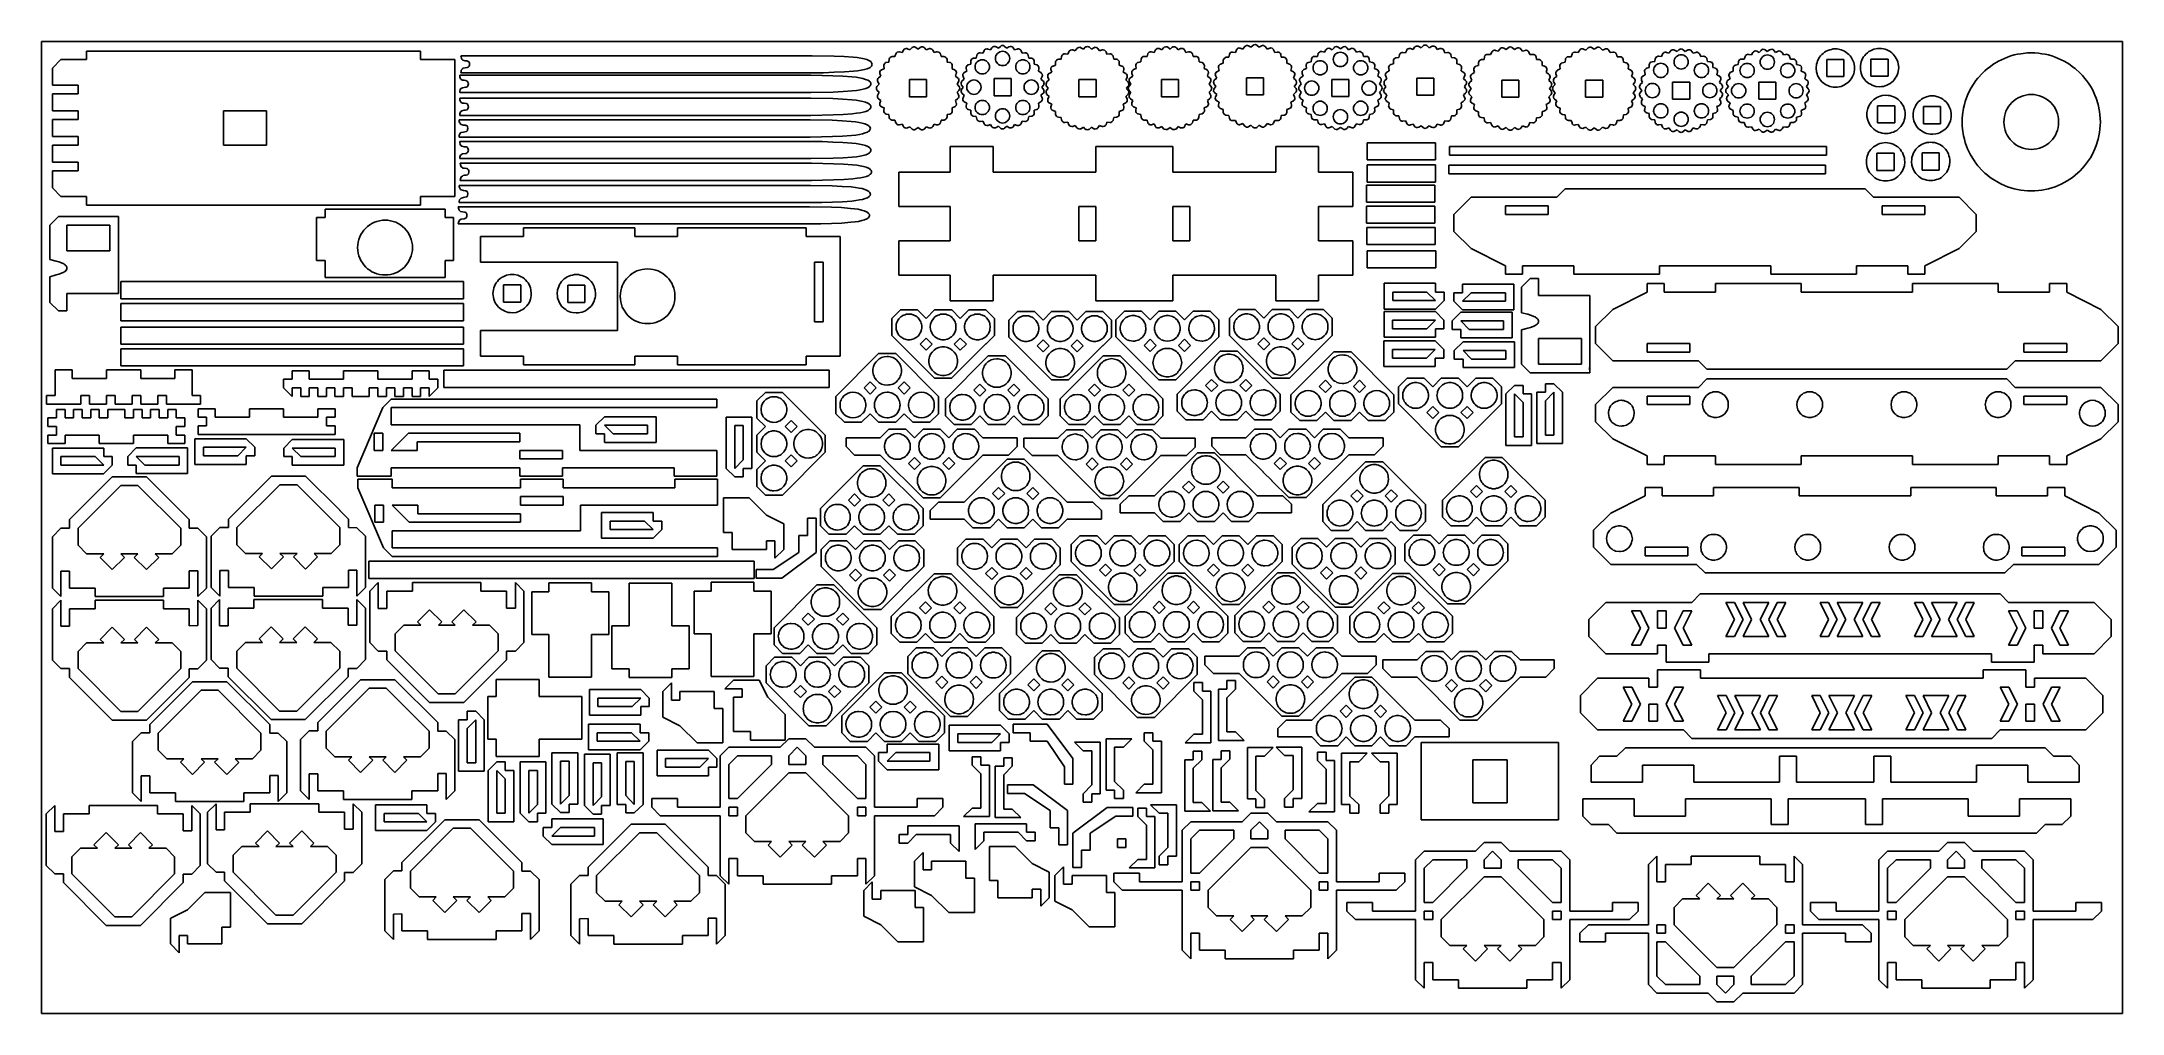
# Model space of a CAD drawing. Extents: x -4665 to 4665, y -2178 to 2178.
import ezdxf

# ---------------------------------------------------------------- set-up
doc = ezdxf.new("R2010")
doc.units = 0
doc.header["$MEASUREMENT"] = 0
doc.layers.get('0').update_dxf_attribs({"linetype": 'CONTINUOUS'})

msp = doc.modelspace()

# ---------------------------------------------------------------- linework, layer by layer
for p, q in [((-4664.7, 2178.2), (-4664.7, -2178.2)), ((4664.7, 2178.2), (-4664.7, 2178.2)), ((-797.3, 2144), (-793, 2146.6)), ((-793, 2146.6), (-788, 2147.4)), ((-788, 2147.4), (-785.4, 2147.4)), ((-785.4, 2147.4), (-782.9, 2146.6)), ((-782.9, 2146.6), (-771.9, 2141.5)), ((-771.9, 2141.5), (-763.4, 2149.9)), ((-763.4, 2149.9), (-761.7, 2152.5)), ((-761.7, 2152.5), (-754.1, 2155)), ((-754.1, 2155), (-749, 2154.2)), ((-749, 2154.2), (-747.3, 2153.3)), ((-747.3, 2153.3), (-744.8, 2152.5)), ((-744.8, 2152.5), (-734.6, 2144.9)), ((-734.6, 2144.9), (-725.3, 2152.5)), ((-725.3, 2152.5), (-720.2, 2154.2)), ((-720.2, 2154.2), (-715.2, 2155)), ((-715.2, 2155), (-710.9, 2153.3)), ((-710.9, 2153.3), (-708.4, 2152.5)), ((-708.4, 2152.5), (-706.7, 2149.9)), ((-706.7, 2149.9), (-698.2, 2141.5)), ((-698.2, 2141.5), (-687.2, 2146.6)), ((-687.2, 2146.6), (-684.7, 2147.4)), ((-684.7, 2147.4), (-682.1, 2147.4)), ((-682.1, 2147.4), (-677.1, 2146.6)), ((-677.1, 2146.6), (-672.8, 2144)), ((-432.4, 2145.1), (-427.3, 2145.9)), ((-427.3, 2145.9), (-424.7, 2145.9)), ((-424.7, 2145.9), (-422.2, 2145.1)), ((-410.4, 2141.7), (-403.6, 2151)), ((-403.6, 2151), (-401.9, 2153.6)), ((-401.9, 2153.6), (-400.2, 2155.2)), ((-400.2, 2155.2), (-395.1, 2156.9)), ((-395.1, 2156.9), (-390, 2156.9)), ((-385, 2155.2), (-390, 2156.9)), ((-385, 2155.2), (-374.8, 2149.3)), ((-374.8, 2149.3), (-365.5, 2156.9)), ((-365.5, 2156.9), (-363.8, 2158.6)), ((-363.8, 2158.6), (-361.2, 2160.3)), ((-361.2, 2160.3), (-356.2, 2161.2)), ((-356.2, 2161.2), (-351.1, 2160.3)), ((-351.1, 2160.3), (-348.5, 2158.6)), ((-348.5, 2158.6), (-346.9, 2156.9)), ((-346.9, 2156.9), (-337.5, 2149.3)), ((-337.5, 2149.3), (-327.4, 2155.2)), ((-327.4, 2155.2), (-322.3, 2156.9)), ((-322.3, 2156.9), (-317.2, 2156.9)), ((-317.2, 2156.9), (-313, 2155.2)), ((-313, 2155.2), (-310.4, 2153.6)), ((-310.4, 2153.6), (-308.8, 2151)), ((-308.8, 2151), (-302, 2141.7)), ((-290.1, 2145.1), (-287.6, 2145.9)), ((-287.6, 2145.9), (-285, 2145.9)), ((-285, 2145.9), (-280, 2145.1)), ((-30.2, 2136.6), (-22.6, 2146.8)), ((-22.6, 2146.8), (-19.2, 2150.2)), ((-19.2, 2150.2), (-14.1, 2151.9)), ((-14.1, 2151.9), (-9, 2152.7)), ((-9, 2152.7), (-6.5, 2151.9)), ((-6.5, 2151.9), (-4.8, 2151)), ((-4.8, 2151), (6.2, 2144.2)), ((6.2, 2144.2), (14.7, 2152.7)), ((14.7, 2152.7), (17.2, 2154.4)), ((17.2, 2154.4), (19.8, 2155.2)), ((19.8, 2155.2), (24, 2156.1)), ((24, 2156.1), (29.1, 2155.2)), ((29.1, 2155.2), (31.6, 2154.4)), ((31.6, 2154.4), (34.1, 2152.7)), ((34.1, 2152.7), (42.6, 2144.2)), ((42.6, 2144.2), (53.6, 2151)), ((53.6, 2151), (55.3, 2151.9)), ((55.3, 2151.9), (57.9, 2152.7)), ((57.9, 2152.7), (62.9, 2151.9)), ((62.9, 2151.9), (68, 2150.2)), ((68, 2150.2), (71.4, 2146.8)), ((71.4, 2146.8), (79, 2136.6)), ((332.2, 2145.1), (337.3, 2146.8)), ((337.3, 2146.8), (342.3, 2147.6)), ((342.3, 2147.6), (344.9, 2147.6)), ((344.9, 2147.6), (346.6, 2146.8)), ((346.6, 2146.8), (358.4, 2141.7)), ((358.4, 2141.7), (366, 2151)), ((366, 2151), (367.7, 2152.7)), ((367.7, 2152.7), (375.4, 2155.2)), ((375.4, 2155.2), (380.4, 2155.2)), ((380.4, 2155.2), (383, 2154.4)), ((383, 2154.4), (384.7, 2152.7)), ((384.7, 2152.7), (394.8, 2145.1)), ((394.8, 2145.1), (404.1, 2152.7)), ((404.1, 2152.7), (406.7, 2154.4)), ((406.7, 2154.4), (409.2, 2155.2)), ((409.2, 2155.2), (414.3, 2155.2)), ((414.3, 2155.2), (419.4, 2153.6)), ((419.4, 2153.6), (421.1, 2152.7)), ((421.1, 2152.7), (423.6, 2151)), ((423.6, 2151), (431.2, 2141.7)), ((431.2, 2141.7), (442.2, 2146.8)), ((442.2, 2146.8), (444.8, 2147.6)), ((444.8, 2147.6), (447.3, 2147.6)), ((447.3, 2147.6), (452.4, 2146.8)), ((452.4, 2146.8), (456.6, 2145.1)), ((693.7, 2143.4), (695.4, 2145.9)), ((695.4, 2145.9), (699.6, 2148.5)), ((699.6, 2148.5), (704.7, 2150.2)), ((704.7, 2150.2), (707.2, 2149.3)), ((707.2, 2149.3), (709.8, 2149.3)), ((709.8, 2149.3), (721.6, 2145.1)), ((721.6, 2145.1), (728.4, 2155.2)), ((728.4, 2155.2), (730.1, 2156.9)), ((730.1, 2156.9), (732.6, 2158.6)), ((732.6, 2158.6), (736.9, 2160.3)), ((736.9, 2160.3), (742, 2161.2)), ((742, 2161.2), (747, 2159.5)), ((747, 2159.5), (757.2, 2152.7)), ((757.2, 2152.7), (766.5, 2161.2)), ((766.5, 2161.2), (768.2, 2162.9)), ((768.2, 2162.9), (770.7, 2163.7)), ((770.7, 2163.7), (775.8, 2164.6)), ((775.8, 2164.6), (780.9, 2163.7)), ((780.9, 2163.7), (783.4, 2162.9)), ((783.4, 2162.9), (785.1, 2161.2)), ((785.1, 2161.2), (794.5, 2152.7)), ((794.5, 2152.7), (804.6, 2159.5)), ((804.6, 2159.5), (809.7, 2161.2)), ((809.7, 2161.2), (814.8, 2160.3)), ((814.8, 2160.3), (819, 2158.6)), ((819, 2158.6), (821.5, 2156.9)), ((821.5, 2156.9), (823.2, 2155.2)), ((823.2, 2155.2), (830, 2145.1)), ((830, 2145.1), (841.9, 2149.3)), ((841.9, 2149.3), (844.4, 2149.3)), ((844.4, 2149.3), (846.9, 2150.2)), ((846.9, 2150.2), (852, 2148.5)), ((852, 2148.5), (856.3, 2145.9)), ((856.3, 2145.9), (858, 2143.4)), ((1096, 2145.1), (1101.1, 2147.6)), ((1101.1, 2147.6), (1106.2, 2148.5)), ((1111.3, 2146.8), (1106.2, 2148.5)), ((1111.3, 2146.8), (1122.3, 2141.7)), ((1122.3, 2141.7), (1129.9, 2151)), ((1129.9, 2151), (1132.4, 2152.7)), ((1132.4, 2152.7), (1134.1, 2154.4)), ((1134.1, 2154.4), (1139.2, 2156.1)), ((1139.2, 2156.1), (1144.3, 2155.3)), ((1144.3, 2155.3), (1146.8, 2154.4)), ((1146.8, 2154.4), (1148.5, 2153.6)), ((1148.5, 2153.6), (1158.7, 2146)), ((1158.7, 2146), (1168.9, 2153.6)), ((1168.9, 2153.6), (1170.5, 2154.4)), ((1170.5, 2154.4), (1173.1, 2155.3)), ((1173.1, 2155.3), (1178.2, 2156.1)), ((1178.2, 2156.1), (1183.2, 2154.4)), ((1183.2, 2154.4), (1184.9, 2152.7)), ((1184.9, 2152.7), (1187.5, 2151)), ((1187.5, 2151), (1195.1, 2141.7)), ((1195.1, 2141.7), (1206.1, 2146.8)), ((1211.2, 2148.5), (1206.1, 2146.8)), ((1211.2, 2148.5), (1216.3, 2147.6)), ((1216.3, 2147.6), (1220.5, 2145.1)), ((1458.3, 2144), (1462.5, 2146.6)), ((1462.5, 2146.6), (1467.6, 2147.4)), ((1467.6, 2147.4), (1472.7, 2147.4)), ((1472.7, 2147.4), (1484.5, 2143.2)), ((1484.5, 2143.2), (1491.3, 2153.4)), ((1491.3, 2153.4), (1494.7, 2156.7)), ((1494.7, 2156.7), (1499.7, 2158.4)), ((1499.7, 2158.4), (1507.4, 2158.4)), ((1507.4, 2158.4), (1509.9, 2156.7)), ((1509.9, 2156.7), (1520.1, 2150.8)), ((1520.1, 2150.8), (1529.4, 2159.3)), ((1529.4, 2159.3), (1531.1, 2161)), ((1531.1, 2161), (1533.6, 2161.8)), ((1533.6, 2161.8), (1538.7, 2162.7)), ((1538.7, 2162.7), (1543.8, 2161.8)), ((1543.8, 2161.8), (1546.3, 2161)), ((1546.3, 2161), (1548, 2159.3)), ((1548, 2159.3), (1557.3, 2150.8)), ((1557.3, 2150.8), (1567.5, 2156.7)), ((1567.5, 2156.7), (1570, 2158.4)), ((1570, 2158.4), (1577.6, 2158.4)), ((1577.6, 2158.4), (1581.9, 2156.7)), ((1581.9, 2156.7), (1584.4, 2155)), ((1584.4, 2155), (1586.1, 2153.4)), ((1586.1, 2153.4), (1592.9, 2143.2)), ((1592.9, 2143.2), (1604.7, 2147.4)), ((1604.7, 2147.4), (1609.8, 2147.4)), ((1609.8, 2147.4), (1614.9, 2146.6)), ((1614.9, 2146.6), (1619.1, 2144)), ((1872.9, 2144.9), (1874.6, 2146.6)), ((1874.6, 2146.6), (1877.1, 2148.3)), ((1877.1, 2148.3), (1881.3, 2150.8)), ((1881.3, 2150.8), (1886.4, 2150.8)), ((1886.4, 2150.8), (1891.5, 2149.1)), ((1891.5, 2149.1), (1902.5, 2142.3)), ((1902.5, 2142.3), (1911, 2150.8)), ((1911, 2150.8), (1913.5, 2152.5)), ((1913.5, 2152.5), (1915.2, 2153.4)), ((1915.2, 2153.4), (1920.3, 2154.2)), ((1920.3, 2154.2), (1925.4, 2153.4)), ((1925.4, 2153.4), (1927.9, 2152.5)), ((1927.9, 2152.5), (1929.6, 2150.8)), ((1929.6, 2150.8), (1938.9, 2142.3)), ((1938.9, 2142.3), (1949.1, 2149.1)), ((1949.1, 2149.1), (1954.2, 2150.8)), ((1954.2, 2150.8), (1959.2, 2150.8)), ((1959.2, 2150.8), (1964.3, 2148.3)), ((1964.3, 2148.3), (1967.7, 2144.9)), ((2259.6, 2139.8), (2268.1, 2149.1)), ((2268.1, 2149.1), (2269.8, 2150.8)), ((2269.8, 2150.8), (2272.3, 2152.5)), ((2272.3, 2152.5), (2277.4, 2153.4)), ((2277.4, 2153.4), (2282.5, 2153.4)), ((2282.5, 2153.4), (2284.2, 2152.5)), ((2284.2, 2152.5), (2296.9, 2144)), ((2296.9, 2144), (2306.2, 2150.8)), ((2306.2, 2150.8), (2308.7, 2152.5)), ((2308.7, 2152.5), (2311.3, 2153.4)), ((2311.3, 2153.4), (2316.4, 2153.4)), ((2316.4, 2153.4), (2321.4, 2152.5)), ((2321.4, 2152.5), (2324.8, 2149.1)), ((2324.8, 2149.1), (2333.3, 2139.8)), ((3550, 2144.3), (3567, 2147.7)), ((3567, 2147.7), (3584.8, 2147.7)), ((3584.8, 2147.7), (3593.2, 2146)), ((3593.2, 2146), (3600.8, 2144.3)), ((4664.7, -2178.2), (4664.7, 2178.2)), ((-4616.4, 2059.8), (-4578.3, 2097.9)), ((-4616.4, 2059.8), (-4616.4, 1982.8)), ((-4578.3, 2097.9), (-4463.2, 2097.9)), ((-2965.4, 2136), (-4463.2, 2136)), ((-4463.2, 2097.9), (-4463.2, 2136)), ((-2965.4, 2136), (-2965.4, 2097.9)), ((-2965.4, 2097.9), (-2812.2, 2097.9)), ((-2812.2, 2097.9), (-2812.2, 1483.2)), ((-2783.9, 2109.3), (-2784.7, 2115.2)), ((-1210, 2115.2), (-2784.7, 2115.2)), ((-2782.2, 2104.2), (-2783.9, 2109.3)), ((-2778, 2056.8), (-2783, 2050)), ((-2780.5, 2100), (-2782.2, 2104.2)), ((-2775.4, 2094.9), (-2780.5, 2100)), ((-2778, 2056.8), (-2775.4, 2058.5)), ((-2765.3, 2092.3), (-2775.4, 2094.9)), ((-2775.4, 2058.5), (-2765.3, 2061)), ((-2757.6, 2091.5), (-2765.3, 2092.3)), ((-2765.3, 2061), (-2758.5, 2061.9)), ((-2758.5, 2061.9), (-2755.1, 2062.7)), ((-2755.1, 2090.7), (-2757.6, 2091.5)), ((-2751.7, 2089.8), (-2755.1, 2090.7)), ((-2755.1, 2062.7), (-2751.7, 2064.4)), ((-2749.2, 2088.1), (-2751.7, 2089.8)), ((-2751.7, 2064.4), (-2749.2, 2066.1)), ((-2747.5, 2085.6), (-2749.2, 2088.1)), ((-2749.2, 2066.1), (-2747.5, 2068.6)), ((-2746.6, 2082.2), (-2747.5, 2085.6)), ((-2747.5, 2068.6), (-2746.6, 2072)), ((-2745.8, 2077.1), (-2746.6, 2082.2)), ((-2746.6, 2072), (-2745.8, 2077.1)), ((-1210, 2115.2), (-1111.7, 2113.5)), ((-1111.7, 2113.5), (-1066.9, 2111.8)), ((-1066.9, 2111.8), (-1026.2, 2108.4)), ((-1026.2, 2108.4), (-1007.6, 2106.7)), ((-1007.6, 2106.7), (-991.5, 2104.2)), ((-991.5, 2104.2), (-977.1, 2100.8)), ((-975.4, 2053.4), (-989.8, 2050)), ((-977.1, 2100.8), (-965.3, 2097.4)), ((-963.6, 2056.8), (-975.4, 2053.4)), ((-965.3, 2097.4), (-955.1, 2093.2)), ((-953.4, 2061), (-963.6, 2056.8)), ((-955.1, 2093.2), (-947.5, 2089)), ((-950, 2062.7), (-953.4, 2061)), ((-946.6, 2065.3), (-950, 2062.7)), ((-947.5, 2089), (-944.9, 2085.6)), ((-944.1, 2067.8), (-946.6, 2065.3)), ((-944.9, 2085.6), (-941.6, 2080.5)), ((-942.4, 2071.2), (-944.1, 2067.8)), ((-941.6, 2073.7), (-942.4, 2071.2)), ((-941.6, 2080.5), (-940.7, 2077.1)), ((-940.7, 2077.1), (-941.6, 2073.7)), ((-898.9, 2051.7), (-887, 2056.8)), ((-888.7, 2074.6), (-886.2, 2078.8)), ((-888.7, 2069.5), (-888.7, 2074.6)), ((-887, 2056.8), (-888.7, 2069.5)), ((-886.2, 2078.8), (-882.8, 2082.2)), ((-882.8, 2082.2), (-880.3, 2083.9)), ((-880.3, 2083.9), (-877.7, 2084.8)), ((-877.7, 2084.8), (-865.9, 2086.4)), ((-865.9, 2086.4), (-864.2, 2099.1)), ((-864.2, 2101.7), (-863.3, 2104.2)), ((-864.2, 2099.1), (-864.2, 2101.7)), ((-863.3, 2104.2), (-859.9, 2107.6)), ((-859.9, 2107.6), (-855.7, 2110.2)), ((-855.7, 2110.2), (-850.6, 2111.8)), ((-850.6, 2111.8), (-838.8, 2111)), ((-838.8, 2111), (-834.5, 2122.9)), ((-834.5, 2122.9), (-833.7, 2125.4)), ((-833.7, 2125.4), (-832, 2127.9)), ((-832, 2127.9), (-828.6, 2130.5)), ((-828.6, 2130.5), (-821, 2133)), ((-821, 2133), (-818.4, 2132.2)), ((-818.4, 2132.2), (-806.6, 2129.6)), ((-806.6, 2129.6), (-800.7, 2140.6)), ((-800.7, 2140.6), (-797.3, 2144)), ((-672.8, 2144), (-669.4, 2140.6)), ((-669.4, 2140.6), (-663.5, 2129.6)), ((-663.5, 2129.6), (-651.7, 2132.2)), ((-651.7, 2132.2), (-649.1, 2133)), ((-649.1, 2133), (-641.5, 2130.5)), ((-641.5, 2130.5), (-637.3, 2127.9)), ((-637.3, 2127.9), (-636.4, 2125.4)), ((-636.4, 2125.4), (-634.7, 2122.9)), ((-634.7, 2122.9), (-631.3, 2111)), ((-631.3, 2111), (-619.5, 2111.8)), ((-619.5, 2111.8), (-614.4, 2110.2)), ((-614.4, 2110.2), (-610.2, 2107.6)), ((-610.2, 2107.6), (-606.8, 2104.2)), ((-606.8, 2104.2), (-605.1, 2099.1)), ((-605.1, 2099.1), (-604.2, 2086.4)), ((-604.2, 2086.4), (-592.4, 2084.8)), ((-592.4, 2084.8), (-589.8, 2083.9)), ((-589.8, 2083.9), (-587.3, 2082.2)), ((-587.3, 2082.2), (-583.9, 2078.8)), ((-583.9, 2078.8), (-581.4, 2074.6)), ((-581.4, 2069.5), (-582.2, 2056.8)), ((-582.2, 2056.8), (-571.2, 2051.7)), ((-581.4, 2074.6), (-581.4, 2069.5)), ((-519.6, 2063), (-517.9, 2067.2)), ((-519.6, 2063), (-519.6, 2057)), ((-517, 2045.2), (-519.6, 2057)), ((-517.9, 2067.2), (-514.5, 2071.4)), ((-514.5, 2071.4), (-512.8, 2073.1)), ((-512.8, 2073.1), (-510.3, 2074)), ((-510.3, 2074), (-498.4, 2077.4)), ((-498.4, 2092.6), (-495, 2099.4)), ((-498.4, 2092.6), (-498.4, 2077.4)), ((-495, 2099.4), (-490.8, 2101.9)), ((-490.8, 2101.9), (-489.1, 2102.8)), ((-489.1, 2102.8), (-486.6, 2103.6)), ((-486.6, 2103.6), (-473.9, 2104.4)), ((-478.9, 2071.4), (-477.2, 2077.4)), ((-478.9, 2058.7), (-478.9, 2071.4)), ((-477.2, 2052.8), (-478.9, 2058.7)), ((-477.2, 2077.4), (-473.9, 2082.4)), ((-473.9, 2046.9), (-477.2, 2052.8)), ((-473.9, 2104.4), (-471.3, 2116.3)), ((-473.9, 2082.4), (-469.6, 2087.5)), ((-471.3, 2116.3), (-469.6, 2121.4)), ((-469.6, 2121.4), (-466.2, 2124.8)), ((-469.6, 2087.5), (-464.5, 2091.7)), ((-466.2, 2124.8), (-461.2, 2127.3)), ((-464.5, 2091.7), (-459.5, 2094.3)), ((-461.2, 2127.3), (-458.6, 2128.2)), ((-459.5, 2094.3), (-453.5, 2096)), ((-458.6, 2128.2), (-456.1, 2128.2)), ((-456.1, 2128.2), (-444.2, 2126.5)), ((-453.5, 2096), (-446.8, 2096.8)), ((-446.8, 2096.8), (-440.8, 2096)), ((-444.2, 2126.5), (-439.1, 2137.5)), ((-440.8, 2096), (-434.9, 2094.3)), ((-439.1, 2137.5), (-438.3, 2140)), ((-438.3, 2140), (-436.6, 2141.7)), ((-436.6, 2141.7), (-432.4, 2145.1)), ((-434.9, 2094.3), (-429.8, 2091.7)), ((-429.8, 2091.7), (-424.7, 2087.5)), ((-424.7, 2087.5), (-420.5, 2082.4)), ((-422.2, 2145.1), (-410.4, 2141.7)), ((-420.5, 2082.4), (-417.1, 2077.4)), ((-417.1, 2052.8), (-420.5, 2046.9)), ((-417.1, 2077.4), (-415.4, 2071.4)), ((-415.4, 2058.7), (-417.1, 2052.8)), ((-415.4, 2071.4), (-415.4, 2058.7)), ((-388.3, 2102.8), (-387.5, 2108.7)), ((-387.5, 2096), (-388.3, 2102.8)), ((-387.5, 2108.7), (-385.8, 2115.5)), ((-385.8, 2090.1), (-387.5, 2096)), ((-385.8, 2115.5), (-379, 2125.6)), ((-379, 2079.9), (-385.8, 2090.1)), ((-379, 2125.6), (-368.9, 2132.4)), ((-373.9, 2075.7), (-379, 2079.9)), ((-368.9, 2073.1), (-373.9, 2075.7)), ((-368.9, 2132.4), (-362.9, 2134.1)), ((-362.9, 2071.4), (-368.9, 2073.1)), ((-362.9, 2134.1), (-356.2, 2134.9)), ((-356.2, 2070.6), (-362.9, 2071.4)), ((-356.2, 2134.9), (-349.4, 2134.1)), ((-349.4, 2071.4), (-356.2, 2070.6)), ((-349.4, 2134.1), (-343.5, 2132.4)), ((-343.5, 2073.1), (-349.4, 2071.4)), ((-343.5, 2132.4), (-333.3, 2125.6)), ((-338.4, 2075.7), (-343.5, 2073.1)), ((-333.3, 2079.9), (-338.4, 2075.7)), ((-333.3, 2125.6), (-326.5, 2115.5)), ((-326.5, 2090.1), (-333.3, 2079.9)), ((-326.5, 2115.5), (-324.8, 2108.7)), ((-324.8, 2096), (-326.5, 2090.1)), ((-324.8, 2108.7), (-324, 2102.8)), ((-324, 2102.8), (-324.8, 2096)), ((-302, 2141.7), (-290.1, 2145.1)), ((-296.9, 2071.4), (-295.2, 2077.4)), ((-296.9, 2058.7), (-296.9, 2071.4)), ((-295.2, 2052.8), (-296.9, 2058.7)), ((-295.2, 2077.4), (-291.8, 2082.4)), ((-291.8, 2046.9), (-295.2, 2052.8)), ((-291.8, 2082.4), (-287.6, 2087.5)), ((-287.6, 2087.5), (-282.5, 2091.7)), ((-282.5, 2091.7), (-277.4, 2094.3)), ((-280, 2145.1), (-275.7, 2141.7)), ((-277.4, 2094.3), (-271.5, 2096)), ((-275.7, 2141.7), (-274, 2140)), ((-274, 2140), (-273.2, 2137.5)), ((-273.2, 2137.5), (-268.1, 2126.5)), ((-271.5, 2096), (-265.6, 2096.8)), ((-268.1, 2126.5), (-256.3, 2128.2)), ((-265.6, 2096.8), (-258.8, 2096)), ((-258.8, 2096), (-252.9, 2094.3)), ((-256.3, 2128.2), (-253.7, 2128.2)), ((-253.7, 2128.2), (-251.2, 2127.3)), ((-252.9, 2094.3), (-247.8, 2091.7)), ((-251.2, 2127.3), (-246.1, 2124.8)), ((-247.8, 2091.7), (-242.7, 2087.5)), ((-246.1, 2124.8), (-242.7, 2121.4)), ((-242.7, 2121.4), (-241, 2116.3)), ((-242.7, 2087.5), (-238.5, 2082.4)), ((-241, 2116.3), (-238.5, 2104.4)), ((-238.5, 2104.4), (-226.6, 2103.6)), ((-238.5, 2082.4), (-235.9, 2077.4)), ((-233.4, 2058.7), (-238.5, 2046.9)), ((-235.9, 2077.4), (-233.4, 2071.4)), ((-233.4, 2071.4), (-233.4, 2058.7)), ((-226.6, 2103.6), (-221.5, 2101.9)), ((-221.5, 2101.9), (-217.3, 2099.4)), ((-217.3, 2099.4), (-213.9, 2092.6)), ((-213.9, 2092.6), (-213.9, 2077.4)), ((-213.9, 2077.4), (-202.1, 2074)), ((-202.1, 2074), (-199.5, 2073.1)), ((-199.5, 2073.1), (-197.8, 2071.4)), ((-197.8, 2071.4), (-194.5, 2067.2)), ((-192.8, 2057), (-195.3, 2045.2)), ((-194.5, 2067.2), (-192.8, 2063)), ((-192.8, 2063), (-192.8, 2057)), ((-139.4, 2057.9), (-137.7, 2063)), ((-139.4, 2057.9), (-139.4, 2052.8)), ((-136, 2040.9), (-139.4, 2052.8)), ((-137.7, 2063), (-134.3, 2066.3)), ((-134.3, 2066.3), (-131.8, 2068)), ((-131.8, 2068), (-129.3, 2068.9)), ((-129.3, 2068.9), (-118.3, 2073.1)), ((-118.3, 2087.5), (-117.4, 2090.1)), ((-118.3, 2087.5), (-118.3, 2073.1)), ((-117.4, 2090.1), (-114.9, 2094.3)), ((-114.9, 2094.3), (-110.6, 2097.7)), ((-105.6, 2099.4), (-110.6, 2097.7)), ((-105.6, 2099.4), (-93.7, 2100.2)), ((-93.7, 2100.2), (-91.2, 2112.1)), ((-91.2, 2112.1), (-90.3, 2114.6)), ((-90.3, 2114.6), (-88.6, 2117.1)), ((-88.6, 2117.1), (-85.2, 2120.5)), ((-85.2, 2120.5), (-81, 2123.1)), ((-75.9, 2123.1), (-81, 2123.1)), ((-75.9, 2123.1), (-63.2, 2121.4)), ((-63.2, 2121.4), (-59, 2133.2)), ((-59, 2133.2), (-57.3, 2134.9)), ((-57.3, 2134.9), (-55.6, 2137.5)), ((-55.6, 2137.5), (-51.4, 2140)), ((-51.4, 2140), (-46.3, 2141.7)), ((-46.3, 2141.7), (-43.7, 2140.9)), ((-43.7, 2140.9), (-41.2, 2140.9)), ((-41.2, 2140.9), (-30.2, 2136.6)), ((79, 2136.6), (90, 2140.9)), ((90, 2140.9), (92.6, 2140.9)), ((92.6, 2140.9), (95.1, 2141.7)), ((95.1, 2141.7), (100.2, 2140)), ((100.2, 2140), (104.4, 2137.5)), ((104.4, 2137.5), (106.1, 2134.9)), ((106.1, 2134.9), (107.8, 2133.2)), ((107.8, 2133.2), (112, 2121.4)), ((112, 2121.4), (124.7, 2123.1)), ((124.7, 2123.1), (129.8, 2123.1)), ((129.8, 2123.1), (134.1, 2120.5)), ((134.1, 2120.5), (137.4, 2117.1)), ((137.4, 2117.1), (139.1, 2114.6)), ((139.1, 2114.6), (140, 2112.1)), ((140, 2112.1), (142.5, 2100.2)), ((142.5, 2100.2), (154.4, 2099.4)), ((154.4, 2099.4), (159.5, 2097.7)), ((159.5, 2097.7), (163.7, 2094.3)), ((163.7, 2094.3), (166.2, 2090.1)), ((166.2, 2090.1), (167.1, 2087.5)), ((167.1, 2087.5), (167.1, 2073.1)), ((167.1, 2073.1), (178.1, 2068.9)), ((178.1, 2068.9), (180.6, 2068)), ((180.6, 2068), (183.2, 2066.3)), ((183.2, 2066.3), (186.5, 2063)), ((188.2, 2052.8), (184.9, 2040.9)), ((186.5, 2063), (188.2, 2057.9)), ((188.2, 2057.9), (188.2, 2052.8)), ((228.9, 2051.1), (231.4, 2052.8)), ((231.4, 2052.8), (242.4, 2057)), ((240.7, 2072.3), (241.6, 2074.8)), ((240.7, 2069.7), (240.7, 2072.3)), ((242.4, 2057), (240.7, 2069.7)), ((241.6, 2074.8), (243.3, 2079)), ((243.3, 2079), (247.5, 2082.4)), ((247.5, 2082.4), (249.2, 2084.1)), ((249.2, 2084.1), (251.7, 2085)), ((251.7, 2085), (263.6, 2087.5)), ((263.6, 2087.5), (265.3, 2099.4)), ((265.3, 2101.9), (266.1, 2104.4)), ((265.3, 2099.4), (265.3, 2101.9)), ((266.1, 2104.4), (269.5, 2108.7)), ((269.5, 2108.7), (273.8, 2111.2)), ((273.8, 2111.2), (276.3, 2112.1)), ((276.3, 2112.1), (291.5, 2112.1)), ((291.5, 2112.1), (294.9, 2123.1)), ((294.9, 2123.1), (295.8, 2125.6)), ((295.8, 2125.6), (297.5, 2128.2)), ((297.5, 2128.2), (300.8, 2131.5)), ((300.8, 2131.5), (305.9, 2133.2)), ((305.9, 2133.2), (311, 2133.2)), ((311, 2133.2), (322.9, 2129.8)), ((322.9, 2129.8), (328.8, 2140.9)), ((328.8, 2140.9), (330.5, 2142.5)), ((330.5, 2142.5), (332.2, 2145.1)), ((456.6, 2145.1), (459.2, 2142.5)), ((459.2, 2142.5), (460, 2140.9)), ((460, 2140.9), (465.9, 2129.8)), ((465.9, 2129.8), (477.8, 2133.2)), ((477.8, 2133.2), (483.7, 2133.2)), ((483.7, 2133.2), (488, 2131.5)), ((488, 2131.5), (492.2, 2128.2)), ((492.2, 2128.2), (493.9, 2125.6)), ((493.9, 2125.6), (494.7, 2123.1)), ((494.7, 2123.1), (498.1, 2112.1)), ((498.1, 2112.1), (513.4, 2112.1)), ((513.4, 2112.1), (520.1, 2108.7)), ((520.1, 2108.7), (522.7, 2104.4)), ((522.7, 2104.4), (524.4, 2099.4)), ((524.4, 2099.4), (525.2, 2087.5)), ((525.2, 2087.5), (537.1, 2085)), ((537.1, 2085), (539.6, 2084.1)), ((539.6, 2084.1), (542.1, 2082.4)), ((542.1, 2082.4), (545.5, 2079)), ((545.5, 2079), (548.1, 2074.8)), ((548.9, 2069.7), (547.2, 2057)), ((547.2, 2057), (558.2, 2052.8)), ((548.1, 2074.8), (548.9, 2072.3)), ((548.9, 2072.3), (548.9, 2069.7)), ((558.2, 2052.8), (560.8, 2051.1)), ((612.4, 2066.3), (614.1, 2071.4)), ((612.4, 2061.3), (612.4, 2066.3)), ((615, 2049.4), (612.4, 2061.3)), ((614.1, 2071.4), (619.2, 2076.5)), ((619.2, 2076.5), (621.7, 2077.4)), ((621.7, 2077.4), (633.6, 2081.6)), ((633.6, 2096), (634.4, 2098.5)), ((633.6, 2096), (633.6, 2081.6)), ((634.4, 2098.5), (637, 2102.8)), ((637, 2102.8), (641.2, 2106.1)), ((641.2, 2106.1), (642.9, 2107)), ((642.9, 2107), (646.3, 2107.8)), ((646.3, 2107.8), (658.1, 2108.7)), ((658.1, 2108.7), (660.7, 2120.5)), ((660.7, 2120.5), (662.4, 2125.6)), ((662.4, 2125.6), (665.8, 2129)), ((665.8, 2129), (670.8, 2131.5)), ((670.8, 2131.5), (675.9, 2131.5)), ((675.9, 2131.5), (687.8, 2129.8)), ((687.8, 2129.8), (692.9, 2141.7)), ((692.9, 2141.7), (693.7, 2143.4)), ((858, 2143.4), (858.8, 2141.7)), ((858.8, 2141.7), (863.9, 2129.8)), ((863.9, 2129.8), (875.7, 2131.5)), ((875.7, 2131.5), (880.8, 2131.5)), ((880.8, 2131.5), (885.9, 2129)), ((885.9, 2129), (889.3, 2125.6)), ((889.3, 2125.6), (891, 2120.5)), ((891, 2120.5), (893.5, 2108.7)), ((893.5, 2108.7), (905.4, 2107.8)), ((905.4, 2107.8), (908.8, 2107)), ((908.8, 2107), (910.4, 2106.1)), ((910.4, 2106.1), (914.7, 2102.8)), ((914.7, 2102.8), (917.2, 2098.5)), ((917.2, 2098.5), (918.1, 2096)), ((918.1, 2081.6), (918.1, 2096)), ((918.1, 2081.6), (929.9, 2077.4)), ((929.9, 2077.4), (932.5, 2076.5)), ((937.5, 2071.4), (932.5, 2076.5)), ((939.2, 2061.3), (936.7, 2049.4)), ((937.5, 2071.4), (939.2, 2066.3)), ((939.2, 2061.3), (939.2, 2066.3)), ((992.7, 2052), (995.3, 2052.8)), ((995.3, 2052.8), (1006.3, 2057.9)), ((1007.1, 2079.9), (1004.6, 2072.3)), ((1004.6, 2069.8), (1004.6, 2072.3)), ((1006.3, 2057.9), (1004.6, 2069.8)), ((1007.1, 2079.9), (1011.4, 2083.3)), ((1011.4, 2083.3), (1013.1, 2084.1)), ((1013.1, 2084.1), (1015.6, 2085)), ((1015.6, 2085), (1027.5, 2087.5)), ((1027.5, 2087.5), (1029.2, 2100.2)), ((1029.2, 2102.8), (1030.8, 2104.5)), ((1029.2, 2100.2), (1029.2, 2102.8)), ((1030.8, 2104.5), (1033.4, 2108.7)), ((1033.4, 2108.7), (1037.6, 2111.2)), ((1035.9, 2067.2), (1037.6, 2073.1)), ((1035.9, 2067.2), (1035.9, 2054.5)), ((1037.6, 2048.6), (1035.9, 2054.5)), ((1037.6, 2111.2), (1040.2, 2112.1)), ((1037.6, 2073.1), (1041, 2078.2)), ((1055.4, 2112.1), (1040.2, 2112.1)), ((1041, 2078.2), (1045.2, 2083.3)), ((1045.2, 2083.3), (1050.3, 2087.5)), ((1050.3, 2087.5), (1055.4, 2090.9)), ((1055.4, 2112.1), (1058.8, 2123.9)), ((1055.4, 2090.9), (1061.3, 2092.6)), ((1058.8, 2123.9), (1059.6, 2126.5)), ((1059.6, 2126.5), (1061.3, 2128.2)), ((1061.3, 2128.2), (1065.6, 2131.6)), ((1061.3, 2092.6), (1074, 2092.6)), ((1065.6, 2131.6), (1069.8, 2133.3)), ((1069.8, 2133.3), (1072.3, 2134.1)), ((1072.3, 2134.1), (1074.9, 2133.3)), ((1074, 2092.6), (1080, 2090.9)), ((1074.9, 2133.3), (1086.7, 2130.7)), ((1080, 2090.9), (1085, 2087.5)), ((1085, 2087.5), (1090.1, 2083.3)), ((1086.7, 2130.7), (1092.7, 2141.7)), ((1090.1, 2083.3), (1094.3, 2078.2)), ((1096, 2145.1), (1092.7, 2141.7)), ((1094.3, 2078.2), (1097.7, 2073.1)), ((1097.7, 2073.1), (1099.4, 2067.2)), ((1099.4, 2054.5), (1097.7, 2048.6)), ((1099.4, 2067.2), (1099.4, 2054.5)), ((1126.5, 2098.5), (1127.4, 2105.3)), ((1127.4, 2091.8), (1126.5, 2098.5)), ((1127.4, 2105.3), (1129.1, 2111.2)), ((1129.1, 2085.8), (1127.4, 2091.8)), ((1129.1, 2111.2), (1135.8, 2121.4)), ((1135.8, 2075.7), (1129.1, 2085.8)), ((1135.8, 2121.4), (1146, 2128.2)), ((1146, 2068.9), (1135.8, 2075.7)), ((1146, 2128.2), (1151.9, 2129.9)), ((1151.9, 2067.2), (1146, 2068.9)), ((1151.9, 2129.9), (1158.7, 2130.7)), ((1158.7, 2066.4), (1151.9, 2067.2)), ((1158.7, 2130.7), (1165.5, 2129.9)), ((1165.5, 2067.2), (1158.7, 2066.4)), ((1165.5, 2129.9), (1171.4, 2128.2)), ((1171.4, 2068.9), (1165.5, 2067.2)), ((1171.4, 2128.2), (1181.6, 2121.4)), ((1181.6, 2075.7), (1171.4, 2068.9)), ((1181.6, 2121.4), (1188.3, 2111.2)), ((1188.3, 2085.8), (1181.6, 2075.7)), ((1188.3, 2111.2), (1190, 2105.3)), ((1190, 2091.8), (1188.3, 2085.8)), ((1190, 2105.3), (1190.9, 2098.5)), ((1190.9, 2098.5), (1190, 2091.8)), ((1218, 2067.2), (1219.7, 2073.1)), ((1218, 2054.5), (1218, 2067.2)), ((1219.7, 2048.6), (1218, 2054.5)), ((1219.7, 2073.1), (1223, 2078.2)), ((1220.5, 2145.1), (1223, 2143.4)), ((1223, 2143.4), (1223.9, 2141.7)), ((1223, 2078.2), (1227.3, 2083.3)), ((1223.9, 2141.7), (1230.7, 2130.7)), ((1227.3, 2083.3), (1232.4, 2087.5)), ((1230.7, 2130.7), (1242.5, 2133.3)), ((1232.4, 2087.5), (1237.4, 2090.9)), ((1237.4, 2090.9), (1243.4, 2092.6)), ((1242.5, 2133.3), (1245.1, 2134.1)), ((1243.4, 2092.6), (1256.1, 2092.6)), ((1245.1, 2134.1), (1247.6, 2133.3)), ((1247.6, 2133.3), (1251.8, 2131.6)), ((1251.8, 2131.6), (1256.1, 2128.2)), ((1256.1, 2128.2), (1257.8, 2126.5)), ((1256.1, 2092.6), (1262, 2090.9)), ((1257.8, 2126.5), (1258.6, 2123.9)), ((1258.6, 2123.9), (1262, 2112.1)), ((1277.2, 2112.1), (1262, 2112.1)), ((1262, 2090.9), (1267.1, 2087.5)), ((1267.1, 2087.5), (1272.1, 2083.3)), ((1272.1, 2083.3), (1276.4, 2078.2)), ((1276.4, 2078.2), (1278.9, 2073.1)), ((1277.2, 2112.1), (1279.8, 2111.2)), ((1278.9, 2073.1), (1281.5, 2067.2)), ((1281.5, 2054.5), (1278.9, 2048.6)), ((1279.8, 2111.2), (1284, 2108.7)), ((1281.5, 2067.2), (1281.5, 2054.5)), ((1284, 2108.7), (1286.5, 2104.5)), ((1286.5, 2104.5), (1288.2, 2102.8)), ((1288.2, 2102.8), (1288.2, 2100.2)), ((1288.2, 2100.2), (1289.1, 2087.5)), ((1289.1, 2087.5), (1301.8, 2085)), ((1301.8, 2085), (1304.3, 2084.1)), ((1304.3, 2084.1), (1306, 2083.3)), ((1306, 2083.3), (1310.2, 2079.9)), ((1312.8, 2072.3), (1310.2, 2079.9)), ((1312.8, 2069.8), (1311.1, 2057.9)), ((1311.1, 2057.9), (1322.1, 2052.8)), ((1312.8, 2072.3), (1312.8, 2069.8)), ((1322.1, 2052.8), (1324.6, 2052)), ((1374.4, 2061.9), (1377, 2069.6)), ((1375.3, 2059.4), (1374.4, 2061.9)), ((1377.8, 2047.5), (1375.3, 2059.4)), ((1377, 2069.6), (1382.1, 2074.6)), ((1382.1, 2074.6), (1384.6, 2075.5)), ((1384.6, 2075.5), (1396.5, 2078.9)), ((1396.5, 2094.1), (1397.3, 2096.6)), ((1396.5, 2078.9), (1396.5, 2094.1)), ((1397.3, 2096.6), (1399.8, 2100.9)), ((1399.8, 2100.9), (1404.1, 2104.3)), ((1404.1, 2104.3), (1405.8, 2105.1)), ((1405.8, 2105.1), (1408.3, 2105.1)), ((1408.3, 2105.1), (1421, 2106.8)), ((1421, 2106.8), (1423.5, 2118.6)), ((1423.5, 2118.6), (1425.2, 2123.7)), ((1425.2, 2123.7), (1428.6, 2127.1)), ((1428.6, 2127.1), (1436.2, 2129.6)), ((1436.2, 2129.6), (1438.8, 2129.6)), ((1438.8, 2129.6), (1450.6, 2128)), ((1450.6, 2128), (1455.7, 2139.8)), ((1455.7, 2139.8), (1456.6, 2141.5)), ((1456.6, 2141.5), (1458.3, 2144)), ((1619.1, 2144), (1620.8, 2141.5)), ((1620.8, 2141.5), (1621.7, 2139.8)), ((1621.7, 2139.8), (1626.7, 2128)), ((1626.7, 2128), (1638.6, 2129.6)), ((1638.6, 2129.6), (1641.1, 2129.6)), ((1641.1, 2129.6), (1648.8, 2127.1)), ((1648.8, 2127.1), (1652.1, 2123.7)), ((1652.1, 2123.7), (1653.8, 2118.6)), ((1653.8, 2118.6), (1656.4, 2106.8)), ((1656.4, 2106.8), (1668.2, 2105.1)), ((1668.2, 2105.1), (1670.8, 2105.1)), ((1670.8, 2105.1), (1673.3, 2104.3)), ((1673.3, 2104.3), (1677.5, 2100.9)), ((1677.5, 2100.9), (1680.1, 2096.6)), ((1680.1, 2096.6), (1680.9, 2094.1)), ((1680.9, 2094.1), (1680.9, 2078.9)), ((1680.9, 2078.9), (1692.8, 2075.5)), ((1692.8, 2075.5), (1695.3, 2074.6)), ((1700.4, 2069.6), (1695.3, 2074.6)), ((1702.1, 2059.4), (1699.6, 2047.5)), ((1700.4, 2069.6), (1702.1, 2064.5)), ((1702.1, 2059.4), (1702.1, 2064.5)), ((1756.9, 2056), (1758.6, 2061.1)), ((1756.9, 2050.9), (1756.9, 2056)), ((1758.6, 2061.1), (1762, 2065.3)), ((1762, 2065.3), (1764.5, 2066.2)), ((1764.5, 2066.2), (1766.2, 2067.9)), ((1766.2, 2067.9), (1778.1, 2071.2)), ((1778.1, 2085.6), (1778.9, 2088.2)), ((1778.1, 2071.2), (1778.1, 2085.6)), ((1778.9, 2088.2), (1781.4, 2092.4)), ((1781.4, 2092.4), (1785.7, 2095.8)), ((1785.7, 2095.8), (1790.8, 2097.5)), ((1790.8, 2097.5), (1802.6, 2098.3)), ((1802.6, 2098.3), (1805.1, 2110.2)), ((1806.8, 2115.3), (1805.1, 2110.2)), ((1806.8, 2115.3), (1811.1, 2118.6)), ((1811.1, 2118.6), (1815.3, 2121.2)), ((1815.3, 2121.2), (1820.4, 2121.2)), ((1820.4, 2121.2), (1832.2, 2120.3)), ((1832.2, 2120.3), (1837.3, 2131.3)), ((1837.3, 2131.3), (1839, 2133.9)), ((1839, 2133.9), (1840.7, 2135.6)), ((1840.7, 2135.6), (1844.9, 2138.1)), ((1844.9, 2138.1), (1849.2, 2139.8)), ((1849.2, 2139.8), (1851.7, 2139.8)), ((1851.7, 2139.8), (1854.3, 2139)), ((1854.3, 2139), (1866.1, 2134.7)), ((1866.1, 2134.7), (1872.9, 2144.9)), ((1967.7, 2144.9), (1975.3, 2134.7)), ((1975.3, 2134.7), (1986.3, 2139)), ((1986.3, 2139), (1988.9, 2139.8)), ((1988.9, 2139.8), (1991.4, 2139.8)), ((1991.4, 2139.8), (1996.5, 2138.1)), ((1996.5, 2138.1), (2000.7, 2135.6)), ((2000.7, 2135.6), (2002.4, 2133.9)), ((2002.4, 2133.9), (2004.1, 2131.3)), ((2004.1, 2131.3), (2008.3, 2120.3)), ((2008.3, 2120.3), (2021, 2121.2)), ((2021, 2121.2), (2026.1, 2121.2)), ((2026.1, 2121.2), (2030.4, 2118.6)), ((2030.4, 2118.6), (2033.7, 2115.3)), ((2033.7, 2115.3), (2035.4, 2112.7)), ((2035.4, 2112.7), (2036.3, 2110.2)), ((2036.3, 2110.2), (2038, 2098.3)), ((2038, 2098.3), (2050.7, 2097.5)), ((2050.7, 2097.5), (2055.8, 2095.8)), ((2055.8, 2095.8), (2059.1, 2092.4)), ((2059.1, 2092.4), (2062.5, 2088.2)), ((2062.5, 2088.2), (2062.5, 2085.6)), ((2062.5, 2085.6), (2063.4, 2083.1)), ((2063.4, 2083.1), (2063.4, 2071.2)), ((2063.4, 2071.2), (2074.4, 2067.9)), ((2074.4, 2067.9), (2076.9, 2066.2)), ((2076.9, 2066.2), (2079.5, 2065.3)), ((2079.5, 2065.3), (2082.9, 2061.1)), ((2082.9, 2061.1), (2084.5, 2056)), ((2084.5, 2053.5), (2083.7, 2050.9)), ((2084.5, 2056), (2084.5, 2053.5)), ((2132.6, 2050.9), (2144.5, 2056)), ((2142.8, 2072.9), (2145.3, 2077.2)), ((2142.8, 2067.9), (2142.8, 2072.9)), ((2144.5, 2056), (2142.8, 2067.9)), ((2145.3, 2077.2), (2148.7, 2081.4)), ((2148.7, 2081.4), (2153.8, 2083.1)), ((2153.8, 2083.1), (2165.6, 2085.6)), ((2165.6, 2085.6), (2167.3, 2097.5)), ((2167.3, 2100), (2168.2, 2102.6)), ((2167.3, 2097.5), (2167.3, 2100)), ((2168.2, 2102.6), (2171.6, 2106.8)), ((2171.6, 2106.8), (2175.8, 2109.3)), ((2175.8, 2109.3), (2178.3, 2110.2)), ((2178.3, 2110.2), (2193.6, 2110.2)), ((2193.6, 2110.2), (2197, 2122)), ((2197, 2122), (2197.8, 2123.7)), ((2197.8, 2123.7), (2199.5, 2126.3)), ((2199.5, 2126.3), (2202.9, 2129.6)), ((2202.9, 2129.6), (2208, 2131.3)), ((2208, 2131.3), (2213.1, 2131.3)), ((2213.1, 2131.3), (2224.9, 2128.8)), ((2224.9, 2128.8), (2230.8, 2139)), ((2230.8, 2139), (2232.5, 2141.5)), ((2232.5, 2141.5), (2234.2, 2143.2)), ((2234.2, 2143.2), (2238.5, 2145.7)), ((2238.5, 2145.7), (2246.1, 2145.7)), ((2246.1, 2145.7), (2248.6, 2144.9)), ((2248.6, 2144.9), (2259.6, 2139.8)), ((2333.3, 2139.8), (2344.3, 2144.9)), ((2344.3, 2144.9), (2346.8, 2145.7)), ((2346.8, 2145.7), (2354.5, 2145.7)), ((2354.5, 2145.7), (2358.7, 2143.2)), ((2358.7, 2143.2), (2360.4, 2141.5)), ((2360.4, 2141.5), (2362.1, 2139)), ((2362.1, 2139), (2368, 2128.8)), ((2368, 2128.8), (2379.9, 2131.3)), ((2379.9, 2131.3), (2384.9, 2131.3)), ((2384.9, 2131.3), (2390, 2129.6)), ((2390, 2129.6), (2394.2, 2126.3)), ((2394.2, 2126.3), (2395.1, 2123.7)), ((2395.1, 2123.7), (2396.8, 2122)), ((2396.8, 2122), (2400.2, 2110.2)), ((2400.2, 2110.2), (2414.6, 2110.2)), ((2414.6, 2110.2), (2417.1, 2109.3)), ((2417.1, 2109.3), (2421.3, 2106.8)), ((2421.3, 2106.8), (2424.7, 2102.6)), ((2424.7, 2102.6), (2426.4, 2097.5)), ((2426.4, 2097.5), (2427.3, 2085.6)), ((2427.3, 2085.6), (2439.1, 2083.1)), ((2439.1, 2083.1), (2444.2, 2081.4)), ((2444.2, 2081.4), (2447.6, 2077.2)), ((2447.6, 2077.2), (2450.1, 2072.9)), ((2450.1, 2067.9), (2449.3, 2056)), ((2449.3, 2056), (2460.3, 2050.9)), ((2450.1, 2072.9), (2450.1, 2067.9)), ((2524, 2051.8), (2527.4, 2056)), ((2527.4, 2056), (2529.9, 2057.7)), ((2529.9, 2057.7), (2532.4, 2058.5)), ((2532.4, 2058.5), (2543.4, 2061.9)), ((2543.4, 2077.2), (2544.3, 2078.9)), ((2543.4, 2061.9), (2543.4, 2077.2)), ((2544.3, 2078.9), (2547.7, 2083.9)), ((2547.7, 2083.9), (2551.1, 2086.5)), ((2556.1, 2088.2), (2551.1, 2086.5)), ((2556.1, 2088.2), (2568, 2089)), ((2562.9, 2049.2), (2563.8, 2056)), ((2563.8, 2056), (2565.5, 2061.9)), ((2565.5, 2061.9), (2572.2, 2072.1)), ((2568, 2089), (2570.5, 2101.7)), ((2570.5, 2101.7), (2571.4, 2103.4)), ((2571.4, 2103.4), (2573.1, 2106)), ((2572.2, 2072.1), (2577.3, 2076.3)), ((2573.1, 2106), (2576.5, 2109.3)), ((2576.5, 2109.3), (2580.7, 2111.9)), ((2577.3, 2076.3), (2583.2, 2078.9)), ((2580.7, 2111.9), (2583.2, 2112.7)), ((2583.2, 2112.7), (2585.8, 2112.7)), ((2583.2, 2078.9), (2589.2, 2080.6)), ((2585.8, 2112.7), (2598.5, 2111)), ((2589.2, 2080.6), (2595.1, 2081.4)), ((2595.1, 2081.4), (2601, 2080.6)), ((2598.5, 2111), (2602.7, 2122)), ((2601, 2080.6), (2606.9, 2078.9)), ((2602.7, 2122), (2604.4, 2124.6)), ((2604.4, 2124.6), (2606.1, 2126.3)), ((2606.1, 2126.3), (2610.3, 2129.6)), ((2606.9, 2078.9), (2612.9, 2076.3)), ((2610.3, 2129.6), (2615.4, 2130.5)), ((2612.9, 2076.3), (2617.9, 2072.1)), ((2615.4, 2130.5), (2617.9, 2130.5)), ((2617.9, 2130.5), (2620.5, 2129.6)), ((2617.9, 2072.1), (2622.2, 2067)), ((2620.5, 2129.6), (2631.5, 2126.3)), ((2622.2, 2067), (2624.7, 2061.9)), ((2624.7, 2061.9), (2626.4, 2056)), ((2626.4, 2056), (2627.3, 2049.2)), ((2631.5, 2126.3), (2639.1, 2135.6)), ((2639.1, 2135.6), (2640.8, 2138.1)), ((2640.8, 2138.1), (2642.5, 2139.8)), ((2642.5, 2139.8), (2647.6, 2141.5)), ((2647.6, 2141.5), (2652.7, 2141.5)), ((2652.7, 2141.5), (2655.2, 2140.7)), ((2654.4, 2087.3), (2655.2, 2093.3)), ((2655.2, 2080.6), (2654.4, 2087.3)), ((2655.2, 2140.7), (2656.9, 2139.8)), ((2655.2, 2093.3), (2656.9, 2100)), ((2656.9, 2074.6), (2655.2, 2080.6)), ((2656.9, 2139.8), (2667.9, 2133.9)), ((2656.9, 2100), (2659.4, 2105.1)), ((2659.4, 2069.6), (2656.9, 2074.6)), ((2659.4, 2105.1), (2663.7, 2110.2)), ((2663.7, 2064.5), (2659.4, 2069.6)), ((2663.7, 2110.2), (2667.9, 2113.6)), ((2667.9, 2060.2), (2663.7, 2064.5)), ((2667.9, 2133.9), (2676.4, 2141.5)), ((2667.9, 2113.6), (2673.8, 2116.9)), ((2673.8, 2057.7), (2667.9, 2060.2)), ((2673.8, 2116.9), (2679.8, 2118.6)), ((2679.8, 2056), (2673.8, 2057.7)), ((2676.4, 2141.5), (2681.4, 2144.9)), ((2679.8, 2118.6), (2686.5, 2119.5)), ((2686.5, 2055.2), (2679.8, 2056)), ((2681.4, 2144.9), (2686.5, 2145.7)), ((2686.5, 2145.7), (2690.8, 2144.9)), ((2686.5, 2119.5), (2692.5, 2118.6)), ((2692.5, 2056), (2686.5, 2055.2)), ((2690.8, 2144.9), (2695.8, 2141.5)), ((2692.5, 2118.6), (2698.4, 2116.9)), ((2698.4, 2057.7), (2692.5, 2056)), ((2695.8, 2141.5), (2704.3, 2133.9)), ((2698.4, 2116.9), (2704.3, 2113.6)), ((2704.3, 2060.2), (2698.4, 2057.7)), ((2704.3, 2133.9), (2715.3, 2139.8)), ((2704.3, 2113.6), (2708.5, 2110.2)), ((2708.5, 2064.5), (2704.3, 2060.2)), ((2708.5, 2110.2), (2712.8, 2105.1)), ((2712.8, 2069.6), (2708.5, 2064.5)), ((2712.8, 2105.1), (2715.3, 2100)), ((2715.3, 2074.6), (2712.8, 2069.6)), ((2715.3, 2139.8), (2717.9, 2140.7)), ((2715.3, 2100), (2717.9, 2093.3)), ((2717.9, 2080.6), (2715.3, 2074.6)), ((2717.9, 2140.7), (2719.5, 2141.5)), ((2717.9, 2080.6), (2717.9, 2093.3)), ((2719.5, 2141.5), (2724.6, 2141.5)), ((2724.6, 2141.5), (2729.7, 2139.8)), ((2729.7, 2139.8), (2731.4, 2138.1)), ((2731.4, 2138.1), (2733.1, 2135.6)), ((2733.1, 2135.6), (2740.7, 2126.3)), ((2740.7, 2126.3), (2752.6, 2129.6)), ((2744.9, 2049.2), (2745.8, 2056)), ((2745.8, 2056), (2747.5, 2061.9)), ((2747.5, 2061.9), (2750, 2067)), ((2750, 2067), (2754.3, 2072.1)), ((2752.6, 2129.6), (2755.1, 2130.5)), ((2754.3, 2072.1), (2759.3, 2076.3)), ((2755.1, 2130.5), (2757.6, 2130.5)), ((2757.6, 2130.5), (2761.9, 2129.6)), ((2759.3, 2076.3), (2765.3, 2078.9)), ((2761.9, 2129.6), (2766.1, 2126.3)), ((2765.3, 2078.9), (2771.2, 2080.6)), ((2766.1, 2126.3), (2767.8, 2124.6)), ((2767.8, 2124.6), (2769.5, 2122)), ((2769.5, 2122), (2774.6, 2111)), ((2771.2, 2080.6), (2777.1, 2081.4)), ((2774.6, 2111), (2786.4, 2112.7)), ((2777.1, 2081.4), (2783, 2080.6)), ((2783, 2080.6), (2789, 2078.9)), ((2786.4, 2112.7), (2789, 2112.7)), ((2789, 2112.7), (2791.5, 2111.9)), ((2789, 2078.9), (2794.9, 2076.3)), ((2791.5, 2111.9), (2795.7, 2109.3)), ((2794.9, 2076.3), (2800, 2072.1)), ((2795.7, 2109.3), (2800, 2106)), ((2800, 2106), (2800.8, 2103.4)), ((2800, 2072.1), (2804.2, 2067)), ((2800.8, 2103.4), (2801.7, 2101.7)), ((2801.7, 2101.7), (2804.2, 2089)), ((2804.2, 2089), (2816.1, 2088.2)), ((2804.2, 2067), (2806.8, 2061.9)), ((2806.8, 2061.9), (2808.4, 2056)), ((2808.4, 2056), (2809.3, 2049.2)), ((2816.1, 2088.2), (2821.1, 2086.5)), ((2821.1, 2086.5), (2825.4, 2083.9)), ((2825.4, 2083.9), (2828.8, 2077.2)), ((2828.8, 2077.2), (2828.8, 2061.9)), ((2828.8, 2061.9), (2840.6, 2058.5)), ((2840.6, 2058.5), (2842.3, 2057.7)), ((2842.3, 2057.7), (2844.9, 2056)), ((2844.9, 2056), (2848.2, 2051.8)), ((2919.4, 2062.8), (2921.9, 2067.9)), ((2919.4, 2057.7), (2919.4, 2062.8)), ((2920.2, 2045.8), (2919.4, 2057.7)), ((2921.9, 2067.9), (2925.3, 2071.2)), ((2925.3, 2071.2), (2930.4, 2072.9)), ((2930.4, 2072.9), (2942.2, 2075.5)), ((2942.2, 2075.5), (2943.1, 2088.2)), ((2943.1, 2088.2), (2943.9, 2090.7)), ((2943.9, 2090.7), (2944.8, 2092.4)), ((2944.8, 2092.4), (2948.1, 2096.6)), ((2948.1, 2096.6), (2952.4, 2099.2)), ((2949.8, 2049.2), (2950.7, 2055.2)), ((2950.7, 2055.2), (2952.4, 2061.1)), ((2952.4, 2099.2), (2954.9, 2100)), ((2952.4, 2061.1), (2954.9, 2066.2)), ((2954.9, 2100), (2969.3, 2100)), ((2954.9, 2066.2), (2959.2, 2071.2)), ((2959.2, 2071.2), (2964.2, 2075.5)), ((2964.2, 2075.5), (2970.2, 2078.9)), ((2969.3, 2100), (2973.5, 2111.9)), ((2970.2, 2078.9), (2976.1, 2080.6)), ((2973.5, 2111.9), (2974.4, 2114.4)), ((2974.4, 2114.4), (2975.2, 2116.1)), ((2975.2, 2116.1), (2979.5, 2119.5)), ((2987.9, 2080.6), (2976.1, 2080.6)), ((2979.5, 2119.5), (2987.1, 2122)), ((2987.1, 2122), (2989.6, 2121.2)), ((2987.9, 2080.6), (2993.9, 2078.9)), ((2989.6, 2121.2), (3001.5, 2118.6)), ((2993.9, 2078.9), (2999.8, 2075.5)), ((2999.8, 2075.5), (3004.9, 2071.2)), ((3001.5, 2118.6), (3007.4, 2129.6)), ((3004.9, 2071.2), (3009.1, 2066.2)), ((3007.4, 2129.6), (3010.8, 2133)), ((3009.1, 2066.2), (3011.6, 2061.1)), ((3010.8, 2133), (3015, 2135.6)), ((3011.6, 2061.1), (3013.3, 2055.2)), ((3013.3, 2055.2), (3014.2, 2049.2)), ((3015, 2135.6), (3020.1, 2136.4)), ((3020.1, 2136.4), (3025.2, 2134.7)), ((3025.2, 2134.7), (3036.2, 2129.6)), ((3036.2, 2129.6), (3044.7, 2139)), ((3041.3, 2093.3), (3043.8, 2099.2)), ((3041.3, 2079.7), (3041.3, 2093.3)), ((3043.8, 2073.8), (3041.3, 2079.7)), ((3043.8, 2099.2), (3046.4, 2104.3)), ((3046.4, 2068.7), (3043.8, 2073.8)), ((3044.7, 2139), (3046.4, 2140.7)), ((3046.4, 2140.7), (3048.9, 2142.3)), ((3046.4, 2104.3), (3050.6, 2109.3)), ((3050.6, 2063.6), (3046.4, 2068.7)), ((3048.9, 2142.3), (3053.1, 2144)), ((3050.6, 2109.3), (3054.8, 2112.7)), ((3054.8, 2060.2), (3050.6, 2063.6)), ((3053.1, 2144), (3058.2, 2143.2)), ((3054.8, 2112.7), (3060.8, 2116.1)), ((3060.8, 2056.9), (3054.8, 2060.2)), ((3058.2, 2143.2), (3063.3, 2141.5)), ((3060.8, 2116.1), (3066.7, 2117.8)), ((3066.7, 2055.2), (3060.8, 2056.9)), ((3063.3, 2141.5), (3072.6, 2133.9)), ((3066.7, 2117.8), (3072.6, 2118.6)), ((3072.6, 2054.3), (3066.7, 2055.2)), ((3072.6, 2133.9), (3082.8, 2141.5)), ((3072.6, 2118.6), (3079.4, 2117.8)), ((3079.4, 2055.2), (3072.6, 2054.3)), ((3079.4, 2117.8), (3085.3, 2116.1)), ((3085.3, 2056.9), (3079.4, 2055.2)), ((3082.8, 2141.5), (3087.8, 2143.2)), ((3085.3, 2116.1), (3091.2, 2112.7)), ((3091.2, 2060.2), (3085.3, 2056.9)), ((3087.8, 2143.2), (3092.9, 2144)), ((3091.2, 2112.7), (3095.5, 2109.3)), ((3095.5, 2063.6), (3091.2, 2060.2)), ((3092.9, 2144), (3097.2, 2142.3)), ((3095.5, 2109.3), (3099.7, 2104.3)), ((3099.7, 2068.7), (3095.5, 2063.6)), ((3097.2, 2142.3), (3099.7, 2140.7)), ((3099.7, 2140.7), (3101.4, 2139)), ((3099.7, 2104.3), (3102.2, 2099.2)), ((3102.2, 2073.8), (3099.7, 2068.7)), ((3101.4, 2139), (3109.9, 2129.6)), ((3102.2, 2099.2), (3103.9, 2093.3)), ((3103.9, 2079.7), (3102.2, 2073.8)), ((3103.9, 2093.3), (3104.8, 2086.5)), ((3104.8, 2086.5), (3103.9, 2079.7)), ((3109.9, 2129.6), (3120.9, 2134.7)), ((3120.9, 2134.7), (3125.9, 2136.4)), ((3125.9, 2136.4), (3131, 2135.6)), ((3131, 2135.6), (3135.3, 2133)), ((3131.9, 2049.2), (3132.7, 2055.2)), ((3132.7, 2055.2), (3134.4, 2061.1)), ((3134.4, 2061.1), (3137, 2066.2)), ((3135.3, 2133), (3138.6, 2129.6)), ((3137, 2066.2), (3141.2, 2071.2)), ((3138.6, 2129.6), (3144.6, 2118.6)), ((3141.2, 2071.2), (3146.3, 2075.5)), ((3144.6, 2118.6), (3156.4, 2121.2)), ((3146.3, 2075.5), (3152.2, 2078.9)), ((3152.2, 2078.9), (3158.1, 2080.6)), ((3156.4, 2121.2), (3159, 2122)), ((3170, 2080.6), (3158.1, 2080.6)), ((3159, 2122), (3166.6, 2119.5)), ((3166.6, 2119.5), (3171.7, 2114.4)), ((3170, 2080.6), (3175.9, 2078.9)), ((3171.7, 2114.4), (3172.5, 2111.9)), ((3172.5, 2111.9), (3176.7, 2100)), ((3175.9, 2078.9), (3181.8, 2075.5)), ((3191.1, 2100), (3176.7, 2100)), ((3181.8, 2075.5), (3186.9, 2071.2)), ((3193.7, 2061.1), (3186.9, 2071.2)), ((3191.1, 2100), (3193.7, 2099.2)), ((3193.7, 2099.2), (3197.9, 2096.6)), ((3193.7, 2061.1), (3195.4, 2055.2)), ((3195.4, 2055.2), (3196.2, 2049.2)), ((3197.9, 2096.6), (3201.3, 2092.4)), ((3201.3, 2092.4), (3202.1, 2090.7)), ((3202.1, 2090.7), (3203, 2088.2)), ((3203, 2088.2), (3203.8, 2075.5)), ((3203.8, 2075.5), (3215.7, 2072.9)), ((3220.8, 2071.2), (3215.7, 2072.9)), ((3220.8, 2071.2), (3224.2, 2067.9)), ((3224.2, 2067.9), (3226.7, 2062.8)), ((3226.7, 2057.7), (3225, 2045.8)), ((3226.7, 2057.7), (3226.7, 2062.8)), ((3293.2, 2076.6), (3291.5, 2059.7)), ((3291.5, 2059.7), (3293.2, 2042.7)), ((3293.2, 2076.6), (3295.8, 2085.1)), ((3295.8, 2085.1), (3298.3, 2092.7)), ((3306.8, 2107.9), (3298.3, 2092.7)), ((3306.8, 2107.9), (3311.8, 2114.7)), ((3311.8, 2114.7), (3316.9, 2120.6)), ((3316.9, 2120.6), (3322.8, 2125.7)), ((3322.8, 2125.7), (3329.6, 2130.8)), ((3329.6, 2130.8), (3336.4, 2135)), ((3336.4, 2135), (3344, 2138.4)), ((3338.9, 2021.6), (3338.9, 2097.8)), ((3338.9, 2097.8), (3416, 2097.8)), ((3344, 2138.4), (3352.5, 2141.8)), ((3352.5, 2141.8), (3360.1, 2143.5)), ((3360.1, 2143.5), (3368.6, 2145.2)), ((3386.3, 2145.2), (3368.6, 2145.2)), ((3403.3, 2141.8), (3386.3, 2145.2)), ((3418.5, 2135), (3403.3, 2141.8)), ((3416, 2097.8), (3416, 2021.6)), ((3418.5, 2135), (3425.3, 2130.8)), ((3425.3, 2130.8), (3432.1, 2125.7)), ((3432.1, 2125.7), (3438, 2120.6)), ((3438, 2120.6), (3443.9, 2114.7)), ((3443.9, 2114.7), (3449, 2107.9)), ((3449, 2107.9), (3453.2, 2100.3)), ((3460, 2085.1), (3453.2, 2100.3)), ((3463.4, 2068.1), (3460, 2085.1)), ((3463.4, 2068.1), (3463.4, 2051.2)), ((3489.9, 2070.6), (3493.3, 2087.6)), ((3489.9, 2070.6), (3489.9, 2052.8)), ((3491.6, 2044.4), (3489.9, 2052.8)), ((3493.3, 2087.6), (3500.1, 2102.8)), ((3500.1, 2102.8), (3504.3, 2109.6)), ((3504.3, 2109.6), (3509.4, 2116.3)), ((3509.4, 2116.3), (3514.5, 2122.3)), ((3514.5, 2122.3), (3521.3, 2128.2)), ((3521.3, 2128.2), (3528, 2133.3)), ((3528, 2133.3), (3534.8, 2137.5)), ((3534.8, 2137.5), (3550, 2144.3)), ((3537.3, 2023.2), (3537.3, 2100.3)), ((3537.3, 2100.3), (3614.4, 2100.3)), ((3600.8, 2144.3), (3609.3, 2140.9)), ((3609.3, 2140.9), (3616.9, 2137.5)), ((3614.4, 2100.3), (3614.4, 2023.2)), ((3616.9, 2137.5), (3623.7, 2133.3)), ((3623.7, 2133.3), (3630.5, 2128.2)), ((3630.5, 2128.2), (3636.4, 2122.3)), ((3636.4, 2122.3), (3641.5, 2116.3)), ((3641.5, 2116.3), (3646.6, 2109.6)), ((3646.6, 2109.6), (3650.8, 2102.8)), ((3650.8, 2102.8), (3655, 2095.2)), ((3655, 2095.2), (3657.6, 2087.6)), ((3657.6, 2087.6), (3660.1, 2079.1)), ((3660.1, 2079.1), (3661.8, 2062.2)), ((3661, 2052.8), (3660.1, 2044.4)), ((3661.8, 2062.2), (3661, 2052.8)), ((4047.7, 2047.2), (4059.6, 2057.4)), ((4059.6, 2057.4), (4071.4, 2065.8)), ((4071.4, 2065.8), (4083.3, 2075.1)), ((4083.3, 2075.1), (4108.7, 2090.4)), ((4108.7, 2090.4), (4122.2, 2097.2)), ((4122.2, 2097.2), (4135.8, 2103.1)), ((4135.8, 2103.1), (4150.2, 2109)), ((4150.2, 2109), (4164.6, 2114.1)), ((4164.6, 2114.1), (4179, 2118.3)), ((4179, 2118.3), (4194.2, 2121.7)), ((4194.2, 2121.7), (4209.4, 2124.2)), ((4209.4, 2124.2), (4239.9, 2127.6)), ((4239.9, 2127.6), (4272.1, 2127.6)), ((4272.1, 2127.6), (4288.2, 2125.9)), ((4288.2, 2125.9), (4303.4, 2124.2)), ((4303.4, 2124.2), (4318.7, 2121.7)), ((4318.7, 2121.7), (4333.9, 2118.3)), ((4333.9, 2118.3), (4348.3, 2114.1)), ((4348.3, 2114.1), (4362.7, 2109)), ((4362.7, 2109), (4376.2, 2103.1)), ((4376.2, 2103.1), (4390.6, 2097.2)), ((4390.6, 2097.2), (4403.3, 2090.4)), ((4403.3, 2090.4), (4416.9, 2082.8)), ((4416.9, 2082.8), (4429.6, 2075.1)), ((4429.6, 2075.1), (4441.4, 2065.8)), ((4441.4, 2065.8), (4453.3, 2057.4)), ((4475.3, 2037), (4453.3, 2057.4)), ((-4501.3, 1982.8), (-4616.4, 1982.8)), ((-4501.3, 1943.8), (-4501.3, 1982.8)), ((-2789.4, 2020.9), (-2790.2, 2027.7)), ((-1215.5, 2027.7), (-2790.2, 2027.7)), ((-2787.7, 2015.8), (-2789.4, 2020.9)), ((-2789.4, 1956.6), (-2788.5, 1961.7)), ((-2788.5, 1961.7), (-2786, 1965.9)), ((-2786, 2011.6), (-2787.7, 2015.8)), ((-2783.5, 2009.1), (-2786, 2011.6)), ((-2786, 1965.9), (-2783.5, 1968.4)), ((-2784.7, 2039), (-2783.9, 2044.9)), ((-2784.7, 2039), (-1159.2, 2039)), ((-2783.9, 2044.9), (-2783, 2050)), ((-2780.9, 2007.4), (-2783.5, 2009.1)), ((-2783.5, 1968.4), (-2780.9, 1970.1)), ((-2777.5, 2005.7), (-2780.9, 2007.4)), ((-2780.9, 1970.1), (-2777.5, 1971.8)), ((-2770.8, 2004.8), (-2777.5, 2005.7)), ((-2777.5, 1971.8), (-2770.8, 1972.7)), ((-2763.1, 2004), (-2770.8, 2004.8)), ((-2770.8, 1972.7), (-2764, 1974.4)), ((-2764, 1974.4), (-2760.6, 1974.4)), ((-2760.6, 2003.1), (-2763.1, 2004)), ((-2757.2, 2001.4), (-2760.6, 2003.1)), ((-2760.6, 1974.4), (-2757.2, 1976)), ((-2754.7, 1999.8), (-2757.2, 2001.4)), ((-2757.2, 1976), (-2754.7, 1977.7)), ((-2753, 1997.2), (-2754.7, 1999.8)), ((-2754.7, 1977.7), (-2753, 1980.3)), ((-2752.1, 1993.8), (-2753, 1997.2)), ((-2753, 1980.3), (-2751.3, 1988.7)), ((-2751.3, 1988.7), (-2752.1, 1993.8)), ((-1215.5, 2027.7), (-1165.5, 2026.8)), ((-1165.5, 2026.8), (-1117.2, 2025.2)), ((-1110.9, 2040.7), (-1159.2, 2039)), ((-1117.2, 2025.2), (-1072.4, 2023.5)), ((-1065.2, 2042.4), (-1110.9, 2040.7)), ((-1072.4, 2023.5), (-1031.7, 2020.1)), ((-1024.5, 2045.8), (-1065.2, 2042.4)), ((-1031.7, 2020.1), (-1013.1, 2018.4)), ((-1005.9, 2047.5), (-1024.5, 2045.8)), ((-1013.1, 2018.4), (-997, 2015.8)), ((-995.3, 1961.7), (-1011.4, 1959.1)), ((-989.8, 2050), (-1005.9, 2047.5)), ((-997, 2015.8), (-982.6, 2012.5)), ((-980.9, 1965), (-995.3, 1961.7)), ((-982.6, 2012.5), (-970.8, 2009.1)), ((-969.1, 1968.4), (-980.9, 1965)), ((-970.8, 2009.1), (-960.6, 2004.8)), ((-958.9, 1972.7), (-969.1, 1968.4)), ((-960.6, 2004.8), (-953, 2000.6)), ((-958.9, 1972.7), (-952.1, 1977.7)), ((-953, 2000.6), (-950.4, 1998.1)), ((-949.6, 1980.3), (-952.1, 1977.7)), ((-950.4, 1998.1), (-948.8, 1994.7)), ((-947.9, 1982.8), (-949.6, 1980.3)), ((-948.8, 1994.7), (-947.1, 1992.1)), ((-947.1, 1985.4), (-947.9, 1982.8)), ((-947.1, 1992.1), (-946.2, 1988.7)), ((-946.2, 1988.7), (-947.1, 1985.4)), ((-921.7, 1968.8), (-920.9, 1973.8)), ((-920.9, 1963.7), (-921.7, 1968.8)), ((-920.9, 1973.8), (-920, 1976.4)), ((-920, 1962), (-920.9, 1963.7)), ((-920, 1976.4), (-918.4, 1978.1)), ((-918.4, 1959.4), (-920, 1962)), ((-918.4, 1978.1), (-909.9, 1987.4)), ((-909.9, 1951), (-918.4, 1959.4)), ((-917.5, 2007.7), (-915.8, 2012.8)), ((-917.5, 2000.1), (-917.5, 2007.7)), ((-915.8, 1997.5), (-917.5, 2000.1)), ((-915.8, 2012.8), (-912.4, 2016.2)), ((-909.9, 1987.4), (-915.8, 1997.5)), ((-912.4, 2016.2), (-902.3, 2022.9)), ((-906.5, 2039.9), (-905.7, 2045)), ((-906.5, 2034.8), (-906.5, 2039.9)), ((-902.3, 2022.9), (-906.5, 2034.8)), ((-905.7, 2045), (-903.1, 2049.2)), ((-903.1, 2049.2), (-900.6, 2050.9)), ((-900.6, 2050.9), (-898.9, 2051.7)), ((-773.6, 1930.7), (-773.6, 2007.7)), ((-773.6, 2007.7), (-696.5, 2007.7)), ((-696.5, 2007.7), (-696.5, 1930.7)), ((-571.2, 2051.7), (-568.7, 2050.9)), ((-568.7, 2050.9), (-567, 2049.2)), ((-563.6, 2034.8), (-567.8, 2022.9)), ((-567.8, 2022.9), (-557.7, 2016.2)), ((-567, 2049.2), (-564.4, 2045)), ((-564.4, 2045), (-562.8, 2039.9)), ((-562.8, 2037.3), (-563.6, 2034.8)), ((-562.8, 2039.9), (-562.8, 2037.3)), ((-553.4, 1997.5), (-560.2, 1987.4)), ((-560.2, 1987.4), (-551.7, 1978.1)), ((-551.7, 1959.4), (-560.2, 1951)), ((-554.3, 2012.8), (-557.7, 2016.2)), ((-554.3, 2012.8), (-551.7, 2007.7)), ((-551.7, 2002.6), (-553.4, 1997.5)), ((-551.7, 2007.7), (-551.7, 2002.6)), ((-551.7, 1978.1), (-550.1, 1976.4)), ((-550.1, 1962), (-551.7, 1959.4)), ((-550.1, 1976.4), (-549.2, 1973.8)), ((-549.2, 1963.7), (-550.1, 1962)), ((-549.2, 1973.8), (-548.4, 1968.8)), ((-548.4, 1968.8), (-549.2, 1963.7)), ((-542.4, 1993.5), (-540.7, 1998.6)), ((-541.6, 1988.5), (-542.4, 1993.5)), ((-542.4, 1954.6), (-541.6, 1959.7)), ((-539.9, 1983.4), (-541.6, 1988.5)), ((-541.6, 1959.7), (-540.7, 1962.2)), ((-540.7, 1998.6), (-539, 2000.3)), ((-540.7, 1962.2), (-539.9, 1963.9)), ((-532.3, 1974.1), (-539.9, 1983.4)), ((-539.9, 1963.9), (-532.3, 1974.1)), ((-539, 2000.3), (-537.4, 2002.8)), ((-537.4, 2002.8), (-528, 2010.5)), ((-534.8, 2026.6), (-534, 2031.6)), ((-533.1, 2021.5), (-534.8, 2026.6)), ((-534, 2031.6), (-531.4, 2035.9)), ((-528, 2010.5), (-533.1, 2021.5)), ((-531.4, 2035.9), (-529.7, 2038.4)), ((-529.7, 2038.4), (-528, 2039.3)), ((-528, 2039.3), (-517, 2045.2)), ((-517, 1974.1), (-516.2, 1980)), ((-516.2, 1967.3), (-517, 1974.1)), ((-516.2, 1980), (-514.5, 1986.8)), ((-514.5, 1961.4), (-516.2, 1967.3)), ((-514.5, 1986.8), (-507.7, 1996.9)), ((-507.7, 1951.2), (-514.5, 1961.4)), ((-507.7, 1996.9), (-497.6, 2003.7)), ((-497.6, 2003.7), (-491.6, 2005.4)), ((-491.6, 2005.4), (-484.9, 2006.2)), ((-484.9, 2006.2), (-478.1, 2005.4)), ((-478.1, 2005.4), (-472.2, 2003.7)), ((-469.6, 2042.6), (-473.9, 2046.9)), ((-462, 1996.9), (-472.2, 2003.7)), ((-464.5, 2038.4), (-469.6, 2042.6)), ((-459.5, 2035), (-464.5, 2038.4)), ((-462, 1996.9), (-455.2, 1986.8)), ((-455.2, 1961.4), (-462, 1951.2)), ((-453.5, 2033.3), (-459.5, 2035)), ((-455.2, 1986.8), (-453.5, 1980)), ((-453.5, 1967.3), (-455.2, 1961.4)), ((-440.8, 2033.3), (-453.5, 2033.3)), ((-453.5, 1980), (-452.7, 1974.1)), ((-452.7, 1974.1), (-453.5, 1967.3)), ((-434.9, 2035), (-440.8, 2033.3)), ((-429.8, 2038.4), (-434.9, 2035)), ((-424.7, 2042.6), (-429.8, 2038.4)), ((-420.5, 2046.9), (-424.7, 2042.6)), ((-394.3, 1935.1), (-394.3, 2012.2)), ((-394.3, 2012.2), (-318.1, 2012.2)), ((-318.1, 2012.2), (-318.1, 1935.1)), ((-287.6, 2042.6), (-291.8, 2046.9)), ((-282.5, 2038.4), (-287.6, 2042.6)), ((-277.4, 2035), (-282.5, 2038.4)), ((-271.5, 2033.3), (-277.4, 2035)), ((-258.8, 2033.3), (-271.5, 2033.3)), ((-259.6, 1974.1), (-258.8, 1980)), ((-258.8, 1967.3), (-259.6, 1974.1)), ((-252.9, 2035), (-258.8, 2033.3)), ((-258.8, 1980), (-257.1, 1986.8)), ((-257.1, 1961.4), (-258.8, 1967.3)), ((-257.1, 1986.8), (-250.3, 1996.9)), ((-257.1, 1961.4), (-250.3, 1951.2)), ((-247.8, 2038.4), (-252.9, 2035)), ((-250.3, 1996.9), (-240.2, 2003.7)), ((-242.7, 2042.6), (-247.8, 2038.4)), ((-238.5, 2046.9), (-242.7, 2042.6)), ((-240.2, 2003.7), (-234.2, 2005.4)), ((-234.2, 2005.4), (-227.5, 2006.2)), ((-227.5, 2006.2), (-220.7, 2005.4)), ((-220.7, 2005.4), (-214.8, 2003.7)), ((-214.8, 2003.7), (-204.6, 1996.9)), ((-204.6, 1996.9), (-197.8, 1986.8)), ((-197.8, 1961.4), (-204.6, 1951.2)), ((-197.8, 1986.8), (-196.1, 1980)), ((-196.1, 1967.3), (-197.8, 1961.4)), ((-196.1, 1980), (-195.3, 1974.1)), ((-195.3, 1974.1), (-196.1, 1967.3)), ((-195.3, 2045.2), (-185.1, 2039.3)), ((-185.1, 2039.3), (-182.6, 2038.4)), ((-179.2, 2021.5), (-184.3, 2010.5)), ((-184.3, 2010.5), (-175, 2002.8)), ((-182.6, 2038.4), (-180.9, 2035.9)), ((-180.9, 2035.9), (-178.4, 2031.6)), ((-173.3, 1983.4), (-180.1, 1974.1)), ((-180.1, 1974.1), (-173.3, 1963.9)), ((-179.2, 2021.5), (-177.5, 2026.6)), ((-178.4, 2031.6), (-177.5, 2026.6)), ((-175, 2002.8), (-173.3, 2000.3)), ((-173.3, 2000.3), (-171.6, 1998.6)), ((-171.6, 1985.9), (-173.3, 1983.4)), ((-173.3, 1963.9), (-171.6, 1962.2)), ((-171.6, 1998.6), (-169.9, 1993.5)), ((-170.7, 1988.5), (-171.6, 1985.9)), ((-171.6, 1962.2), (-170.7, 1959.7)), ((-169.9, 1993.5), (-170.7, 1988.5)), ((-170.7, 1959.7), (-169.9, 1954.6)), ((-161.4, 1989.3), (-159.7, 1993.5)), ((-161.4, 1984.2), (-161.4, 1989.3)), ((-160.6, 1981.7), (-161.4, 1984.2)), ((-158.9, 1979.1), (-160.6, 1981.7)), ((-160.6, 1957.1), (-158.9, 1959.7)), ((-159.7, 1993.5), (-158.9, 1996.1)), ((-158.9, 1996.1), (-157.2, 1997.8)), ((-151.3, 1969), (-158.9, 1979.1)), ((-158.9, 1959.7), (-151.3, 1969)), ((-157.2, 1997.8), (-147.9, 2006.2)), ((-153.8, 2022.3), (-153, 2027.4)), ((-153.8, 2019.8), (-153.8, 2022.3)), ((-153, 2017.2), (-153.8, 2019.8)), ((-153, 2027.4), (-151.3, 2031.6)), ((-147.9, 2006.2), (-153, 2017.2)), ((-151.3, 2031.6), (-149.6, 2033.3)), ((-149.6, 2033.3), (-147, 2035)), ((-147, 2035), (-136, 2040.9)), ((-14.1, 2007.9), (62.9, 2007.9)), ((-14.1, 1930.9), (-14.1, 2007.9)), ((62.9, 2007.9), (62.9, 1930.9)), ((184.9, 2040.9), (195.9, 2035)), ((195.9, 2035), (198.4, 2033.3)), ((201.8, 2017.2), (196.7, 2006.2)), ((196.7, 2006.2), (206, 1997.8)), ((198.4, 2033.3), (200.1, 2031.6)), ((200.1, 2031.6), (201.8, 2027.4)), ((207.7, 1979.1), (200.1, 1969)), ((200.1, 1969), (207.7, 1959.7)), ((201.8, 2027.4), (202.6, 2022.3)), ((202.6, 2019.8), (201.8, 2017.2)), ((202.6, 2022.3), (202.6, 2019.8)), ((206, 1997.8), (207.7, 1996.1)), ((207.7, 1996.1), (208.6, 1993.5)), ((209.4, 1981.7), (207.7, 1979.1)), ((207.7, 1969), (208.6, 1974.1)), ((208.6, 1964.7), (207.7, 1969)), ((207.7, 1959.7), (209.4, 1957.1)), ((208.6, 1993.5), (210.3, 1989.3)), ((208.6, 1974.1), (209.4, 1976.6)), ((209.4, 1962.2), (208.6, 1964.7)), ((210.3, 1984.2), (209.4, 1981.7)), ((209.4, 1976.6), (211.1, 1979.1)), ((211.1, 1959.7), (209.4, 1962.2)), ((210.3, 1989.3), (210.3, 1984.2)), ((211.1, 1979.1), (219.6, 1987.6)), ((219.6, 1951.2), (211.1, 1959.7)), ((211.9, 2007.9), (213.6, 2013)), ((211.9, 2007.9), (211.9, 2000.3)), ((213.6, 1998.6), (211.9, 2000.3)), ((217, 2016.4), (213.6, 2013)), ((219.6, 1987.6), (213.6, 1998.6)), ((217, 2016.4), (227.2, 2024)), ((223, 2040.1), (223.8, 2045.2)), ((223, 2037.6), (223, 2040.1)), ((223.8, 2035), (223, 2037.6)), ((223.8, 2045.2), (227.2, 2049.4)), ((227.2, 2024), (223.8, 2035)), ((227.2, 2049.4), (228.9, 2051.1)), ((355.9, 1930.9), (355.9, 2007.9)), ((355.9, 2007.9), (432.9, 2007.9)), ((432.9, 2007.9), (432.9, 1930.9)), ((560.8, 2051.1), (562.5, 2049.4)), ((562.5, 2049.4), (565.9, 2045.2)), ((565.9, 2035), (562.5, 2024)), ((562.5, 2024), (571.8, 2016.4)), ((565.9, 2045.2), (566.7, 2040.1)), ((566.7, 2037.6), (565.9, 2035)), ((566.7, 2040.1), (566.7, 2037.6)), ((576, 1998.6), (570.1, 1987.6)), ((570.1, 1987.6), (577.7, 1979.1)), ((577.7, 1959.7), (570.1, 1951.2)), ((571.8, 2016.4), (574.3, 2014.7)), ((574.3, 2014.7), (576, 2013)), ((576, 2013), (577.7, 2007.9)), ((576.9, 2000.3), (576, 1998.6)), ((577.7, 2002.8), (576.9, 2000.3)), ((577.7, 2007.9), (577.7, 2002.8)), ((581.1, 1974.1), (577.7, 1979.1)), ((577.7, 1959.7), (581.1, 1964.7)), ((581.1, 1974.1), (581.9, 1969)), ((581.9, 1969), (581.1, 1964.7)), ((589.6, 1996.9), (591.3, 2002)), ((590.4, 1991.8), (589.6, 1996.9)), ((589.6, 1958), (590.4, 1963.1)), ((591.3, 1990.1), (590.4, 1991.8)), ((592.1, 1968.1), (590.4, 1963.1)), ((591.3, 2002), (592.9, 2004.5)), ((592.1, 1987.6), (591.3, 1990.1)), ((599.7, 1977.4), (592.1, 1987.6)), ((592.1, 1968.1), (599.7, 1977.4)), ((592.9, 2004.5), (594.6, 2006.2)), ((594.6, 2006.2), (604, 2014.7)), ((597.2, 2030.8), (598, 2035.9)), ((597.2, 2030.8), (598.9, 2025.7)), ((598, 2035.9), (600.6, 2040.1)), ((604, 2014.7), (598.9, 2025.7)), ((600.6, 2040.1), (602.3, 2041.8)), ((602.3, 2041.8), (604.8, 2043.5)), ((604.8, 2043.5), (615, 2049.4)), ((737.7, 1939.3), (737.7, 2016.4)), ((737.7, 2016.4), (813.9, 2016.4)), ((813.9, 2016.4), (813.9, 1939.3)), ((936.7, 2049.4), (947.7, 2043.5)), ((947.7, 2043.5), (951.1, 2040.1)), ((952.8, 2025.7), (947.7, 2014.7)), ((947.7, 2014.7), (957, 2006.2)), ((951.1, 2040.1), (953.6, 2035.9)), ((959.6, 1987.6), (951.9, 1977.4)), ((951.9, 1977.4), (959.6, 1968.1)), ((954.5, 2030.8), (952.8, 2025.7)), ((953.6, 2035.9), (954.5, 2030.8)), ((957, 2006.2), (958.7, 2004.5)), ((958.7, 2004.5), (960.4, 2002)), ((960.4, 1990.1), (959.6, 1987.6)), ((959.6, 1968.1), (961.2, 1963.1)), ((960.4, 2002), (962.1, 1996.9)), ((961.2, 1991.8), (960.4, 1990.1)), ((962.1, 1996.9), (961.2, 1991.8)), ((961.2, 1963.1), (962.1, 1958)), ((971.6, 1969.8), (972.4, 1974.9)), ((972.4, 1964.8), (971.6, 1969.8)), ((972.4, 1974.9), (974.1, 1977.5)), ((974.1, 1962.2), (972.4, 1964.8)), ((974.1, 1977.5), (975, 1979.2)), ((975, 1960.5), (974.1, 1962.2)), ((975, 1979.2), (983.4, 1988.5)), ((983.4, 1951.2), (975, 1960.5)), ((975.8, 2008.8), (977.5, 2013.9)), ((975.8, 2003.7), (975.8, 2008.8)), ((977.5, 1998.6), (975.8, 2003.7)), ((977.5, 2013.9), (980.9, 2017.3)), ((983.4, 1988.5), (977.5, 1998.6)), ((980.9, 2017.3), (991.1, 2024)), ((986.8, 2041), (987.7, 2046)), ((986.8, 2038.4), (986.8, 2041)), ((987.7, 2035.9), (986.8, 2038.4)), ((987.7, 2046), (991.1, 2050.3)), ((991.1, 2024), (987.7, 2035.9)), ((991.1, 2050.3), (992.7, 2052)), ((997.8, 1969.8), (998.7, 1976.6)), ((998.7, 1963.1), (997.8, 1969.8)), ((998.7, 1976.6), (1000.4, 1982.5)), ((1000.4, 1957.1), (998.7, 1963.1)), ((1000.4, 1982.5), (1007.1, 1992.7)), ((1007.1, 1992.7), (1017.3, 1999.5)), ((1017.3, 1999.5), (1023.2, 2001.2)), ((1023.2, 2001.2), (1030, 2002)), ((1030, 2002), (1036.8, 2001.2)), ((1036.8, 2001.2), (1042.7, 1999.5)), ((1041, 2043.5), (1037.6, 2048.6)), ((1045.2, 2038.4), (1041, 2043.5)), ((1042.7, 1999.5), (1052.9, 1992.7)), ((1050.3, 2034.2), (1045.2, 2038.4)), ((1055.4, 2031.7), (1050.3, 2034.2)), ((1052.9, 1992.7), (1059.6, 1982.5)), ((1061.3, 2029.1), (1055.4, 2031.7)), ((1059.6, 1982.5), (1061.3, 1976.6)), ((1061.3, 1963.1), (1059.6, 1957.1)), ((1074, 2029.1), (1061.3, 2029.1)), ((1061.3, 1976.6), (1062.2, 1969.8)), ((1062.2, 1969.8), (1061.3, 1963.1)), ((1080, 2031.7), (1074, 2029.1)), ((1085, 2034.2), (1080, 2031.7)), ((1090.1, 2038.4), (1085, 2034.2)), ((1094.3, 2043.5), (1090.1, 2038.4)), ((1097.7, 2048.6), (1094.3, 2043.5)), ((1120.6, 2007.9), (1196.8, 2007.9)), ((1120.6, 1931.7), (1120.6, 2007.9)), ((1196.8, 2007.9), (1196.8, 1931.7)), ((1223, 2043.5), (1219.7, 2048.6)), ((1227.3, 2038.4), (1223, 2043.5)), ((1232.4, 2034.2), (1227.3, 2038.4)), ((1237.4, 2031.7), (1232.4, 2034.2)), ((1243.4, 2029.1), (1237.4, 2031.7)), ((1256.1, 2029.1), (1243.4, 2029.1)), ((1255.2, 1969.8), (1256.1, 1976.6)), ((1256.1, 1963.1), (1255.2, 1969.8)), ((1262, 2031.7), (1256.1, 2029.1)), ((1256.1, 1976.6), (1257.8, 1982.5)), ((1257.8, 1957.1), (1256.1, 1963.1)), ((1257.8, 1982.5), (1264.5, 1992.7)), ((1267.1, 2034.2), (1262, 2031.7)), ((1264.5, 1992.7), (1274.7, 1999.5)), ((1272.1, 2038.4), (1267.1, 2034.2)), ((1276.4, 2043.5), (1272.1, 2038.4)), ((1274.7, 1999.5), (1280.6, 2001.2)), ((1278.9, 2048.6), (1276.4, 2043.5)), ((1280.6, 2001.2), (1287.4, 2002)), ((1287.4, 2002), (1294.2, 2001.2)), ((1294.2, 2001.2), (1300.1, 1999.5)), ((1300.1, 1999.5), (1310.2, 1992.7)), ((1310.2, 1992.7), (1317, 1982.5)), ((1317, 1982.5), (1318.7, 1976.6)), ((1318.7, 1963.1), (1317, 1957.1)), ((1318.7, 1976.6), (1319.6, 1969.8)), ((1319.6, 1969.8), (1318.7, 1963.1)), ((1324.6, 2052), (1326.3, 2050.3)), ((1326.3, 2050.3), (1329.7, 2046)), ((1329.7, 2035.9), (1326.3, 2024)), ((1326.3, 2024), (1335.6, 2017.3)), ((1329.7, 2046), (1330.6, 2041)), ((1330.6, 2038.4), (1329.7, 2035.9)), ((1330.6, 2041), (1330.6, 2038.4)), ((1339.9, 1998.6), (1334, 1988.5)), ((1334, 1988.5), (1342.4, 1979.2)), ((1342.4, 1960.5), (1334, 1951.2)), ((1335.6, 2017.3), (1338.2, 2015.6)), ((1338.2, 2015.6), (1339.9, 2013.9)), ((1339.9, 2013.9), (1341.6, 2008.8)), ((1339.9, 1998.6), (1341.6, 2003.7)), ((1341.6, 2008.8), (1341.6, 2003.7)), ((1342.4, 1979.2), (1343.3, 1977.5)), ((1343.3, 1962.2), (1342.4, 1960.5)), ((1343.3, 1977.5), (1345, 1974.9)), ((1345, 1964.8), (1343.3, 1962.2)), ((1345, 1974.9), (1345.8, 1969.8)), ((1345.8, 1969.8), (1345, 1964.8)), ((1352.4, 1956.1), (1353.3, 1961.2)), ((1355, 1966.3), (1353.3, 1961.2)), ((1355, 2001.4), (1355.8, 2002.7)), ((1355, 1985.7), (1355, 2001.4)), ((1362.6, 1975.6), (1355, 1985.7)), ((1355, 1966.3), (1362.6, 1975.6)), ((1355.8, 2002.7), (1357.5, 2004.4)), ((1357.5, 2004.4), (1366.8, 2012)), ((1360, 2028.9), (1360.9, 2033.1)), ((1360, 2028.9), (1361.7, 2023.8)), ((1360.9, 2033.1), (1363.4, 2038.2)), ((1366.8, 2012), (1361.7, 2023.8)), ((1366.8, 2041.6), (1363.4, 2038.2)), ((1366.8, 2041.6), (1377.8, 2047.5)), ((1500.6, 1937.5), (1500.6, 2014.5)), ((1500.6, 2014.5), (1576.8, 2014.5)), ((1576.8, 2014.5), (1576.8, 1937.5)), ((1699.6, 2047.5), (1709.7, 2041.6)), ((1709.7, 2041.6), (1712.3, 2039.9)), ((1715.6, 2023.8), (1710.6, 2012)), ((1710.6, 2012), (1719.9, 2004.4)), ((1712.3, 2039.9), (1714, 2038.2)), ((1714, 2038.2), (1716.5, 2033.1)), ((1721.6, 1985.7), (1714.8, 1975.6)), ((1714.8, 1975.6), (1721.6, 1966.3)), ((1715.6, 2023.8), (1717.3, 2028.9)), ((1716.5, 2033.1), (1717.3, 2028.9)), ((1719.9, 2004.4), (1721.6, 2002.7)), ((1721.6, 2002.7), (1723.3, 2000.1)), ((1723.3, 1987.4), (1721.6, 1985.7)), ((1721.6, 1966.3), (1723.3, 1963.7)), ((1723.3, 2000.1), (1724.1, 1995)), ((1724.1, 1990), (1723.3, 1987.4)), ((1723.3, 1963.7), (1724.1, 1961.2)), ((1724.1, 1995), (1724.1, 1990)), ((1724.1, 1961.2), (1724.1, 1956.1)), ((1734.9, 1987.4), (1735.7, 1991.7)), ((1734.9, 1982.3), (1734.9, 1987.4)), ((1735.7, 1979.8), (1734.9, 1982.3)), ((1735.7, 1991.7), (1737.4, 1994.2)), ((1737.4, 1977.3), (1735.7, 1979.8)), ((1744.2, 1968), (1735.7, 1955.3)), ((1737.4, 1994.2), (1739.1, 1995.9)), ((1744.2, 1968), (1737.4, 1977.3)), ((1739.1, 1995.9), (1748.4, 2004.4)), ((1742.5, 2025.5), (1745, 2029.8)), ((1742.5, 2025.5), (1742.5, 2017.9)), ((1743.3, 2015.4), (1742.5, 2017.9)), ((1748.4, 2004.4), (1743.3, 2015.4)), ((1745, 2029.8), (1746.7, 2031.5)), ((1746.7, 2031.5), (1749.3, 2033.1)), ((1749.3, 2033.1), (1759.4, 2039.1)), ((1759.4, 2039.1), (1756.9, 2050.9)), ((1882.2, 1929), (1882.2, 2006.1)), ((1882.2, 2006.1), (1959.2, 2006.1)), ((1959.2, 2006.1), (1959.2, 1929)), ((2083.7, 2050.9), (2081.2, 2039.1)), ((2081.2, 2039.1), (2092.2, 2033.1)), ((2095.6, 2029.8), (2092.2, 2033.1)), ((2098.1, 2015.4), (2093, 2004.4)), ((2093, 2004.4), (2102.3, 1995.9)), ((2095.6, 2029.8), (2098.1, 2025.5)), ((2104, 1977.3), (2096.4, 1968)), ((2096.4, 1968), (2104, 1957.8)), ((2098.1, 2025.5), (2098.9, 2020.4)), ((2098.9, 2017.9), (2098.1, 2015.4)), ((2098.9, 2020.4), (2098.9, 2017.9)), ((2102.3, 1995.9), (2104, 1994.2)), ((2104, 1994.2), (2104.9, 1991.7)), ((2105.7, 1982.3), (2104, 1977.3)), ((2104.9, 1991.7), (2106.6, 1987.4)), ((2106.6, 1987.4), (2105.7, 1982.3)), ((2109.8, 1968), (2110.6, 1973)), ((2110.6, 1962.9), (2109.8, 1968)), ((2110.6, 1973), (2111.5, 1974.7)), ((2111.5, 1960.3), (2110.6, 1962.9)), ((2111.5, 1974.7), (2113.2, 1977.3)), ((2113.2, 1958.6), (2111.5, 1960.3)), ((2113.2, 1977.3), (2121.6, 1985.7)), ((2114, 2006.9), (2115.7, 2011.1)), ((2114, 1999.3), (2114, 2006.9)), ((2115.7, 1996.7), (2114, 1999.3)), ((2115.7, 2011.1), (2117.4, 2012.8)), ((2121.6, 1985.7), (2115.7, 1996.7)), ((2117.4, 2012.8), (2119.1, 2015.4)), ((2119.1, 2015.4), (2129.2, 2022.1)), ((2125, 2039.1), (2125.9, 2043.3)), ((2125, 2034), (2125, 2039.1)), ((2129.2, 2022.1), (2125, 2034)), ((2125.9, 2043.3), (2128.4, 2047.5)), ((2128.4, 2047.5), (2130.9, 2049.2)), ((2130.9, 2049.2), (2132.6, 2050.9)), ((2257.9, 2006.1), (2335, 2006.1)), ((2257.9, 1929), (2257.9, 2006.1)), ((2335, 2006.1), (2335, 1929)), ((2460.3, 2050.9), (2462.8, 2049.2)), ((2462.8, 2049.2), (2464.5, 2047.5)), ((2467.9, 2034), (2463.7, 2022.1)), ((2463.7, 2022.1), (2473.8, 2015.4)), ((2464.5, 2047.5), (2467.1, 2043.3)), ((2467.1, 2043.3), (2468.8, 2039.1)), ((2468.8, 2036.5), (2467.9, 2034)), ((2468.8, 2039.1), (2468.8, 2036.5)), ((2478.1, 1996.7), (2471.3, 1985.7)), ((2471.3, 1985.7), (2479.8, 1977.3)), ((2473.8, 2015.4), (2476.4, 2012.8)), ((2476.4, 2012.8), (2477.2, 2011.1)), ((2477.2, 2011.1), (2479.8, 2006.9)), ((2478.1, 1996.7), (2479.8, 2001.8)), ((2479.8, 2006.9), (2479.8, 2001.8)), ((2479.8, 1977.3), (2481.5, 1974.7)), ((2481.5, 1960.3), (2479.8, 1958.6)), ((2481.5, 1974.7), (2482.3, 1973)), ((2482.3, 1962.9), (2481.5, 1960.3)), ((2482.3, 1973), (2483.1, 1968)), ((2483.1, 1968), (2482.3, 1962.9)), ((2500.3, 1978.1), (2502, 1983.2)), ((2500.3, 1973), (2500.3, 1978.1)), ((2501.1, 1970.5), (2500.3, 1973)), ((2502.8, 1968), (2501.1, 1970.5)), ((2502, 1983.2), (2502.8, 1984.9)), ((2502.8, 1984.9), (2504.5, 1987.4)), ((2510.4, 1958.6), (2502.8, 1968)), ((2504.5, 1987.4), (2513.8, 1995)), ((2507.9, 2011.1), (2508.7, 2016.2)), ((2507.9, 2008.6), (2507.9, 2011.1)), ((2508.7, 2006.1), (2507.9, 2008.6)), ((2508.7, 2016.2), (2510.4, 2020.4)), ((2513.8, 1995), (2508.7, 2006.1)), ((2510.4, 2020.4), (2513, 2023)), ((2513, 2023), (2514.7, 2023.8)), ((2514.7, 2023.8), (2525.7, 2029.8)), ((2522.3, 2047.5), (2524, 2051.8)), ((2522.3, 2045), (2522.3, 2047.5)), ((2523.1, 2042.5), (2522.3, 2045)), ((2525.7, 2029.8), (2523.1, 2042.5)), ((2525.7, 1958.6), (2526.5, 1964.6)), ((2526.5, 1964.6), (2528.2, 1971.3)), ((2528.2, 1971.3), (2530.7, 1976.4)), ((2530.7, 1976.4), (2535, 1981.5)), ((2535, 1981.5), (2539.2, 1984.9)), ((2539.2, 1984.9), (2545.1, 1988.3)), ((2545.1, 1988.3), (2551.1, 1990)), ((2551.1, 1990), (2557.8, 1990.8)), ((2557.8, 1990.8), (2563.8, 1990)), ((2563.8, 2043.3), (2562.9, 2049.2)), ((2565.5, 2037.4), (2563.8, 2043.3)), ((2563.8, 1990), (2569.7, 1988.3)), ((2572.2, 2027.2), (2565.5, 2037.4)), ((2569.7, 1988.3), (2575.6, 1984.9)), ((2577.3, 2023), (2572.2, 2027.2)), ((2575.6, 1984.9), (2579.8, 1981.5)), ((2583.2, 2019.6), (2577.3, 2023)), ((2579.8, 1981.5), (2584.1, 1976.4)), ((2589.2, 2017.9), (2583.2, 2019.6)), ((2584.1, 1976.4), (2586.6, 1971.3)), ((2586.6, 1971.3), (2589.2, 1964.6)), ((2601, 2017.9), (2589.2, 2017.9)), ((2589.2, 1964.6), (2589.2, 1951.9)), ((2606.9, 2019.6), (2601, 2017.9)), ((2612.9, 2023), (2606.9, 2019.6)), ((2617.9, 2027.2), (2612.9, 2023)), ((2622.2, 2032.3), (2617.9, 2027.2)), ((2624.7, 2037.4), (2622.2, 2032.3)), ((2626.4, 2043.3), (2624.7, 2037.4)), ((2627.3, 2049.2), (2626.4, 2043.3)), ((2647.6, 1920.5), (2647.6, 1996.7)), ((2647.6, 1996.7), (2724.6, 1996.7)), ((2724.6, 1996.7), (2724.6, 1920.5)), ((2745.8, 2043.3), (2744.9, 2049.2)), ((2747.5, 2037.4), (2745.8, 2043.3)), ((2750, 2032.3), (2747.5, 2037.4)), ((2754.3, 2027.2), (2750, 2032.3)), ((2759.3, 2023), (2754.3, 2027.2)), ((2765.3, 2019.6), (2759.3, 2023)), ((2771.2, 2017.9), (2765.3, 2019.6)), ((2783, 2017.9), (2771.2, 2017.9)), ((2789, 2019.6), (2783, 2017.9)), ((2783, 1958.6), (2783.9, 1964.6)), ((2783.9, 1964.6), (2785.6, 1971.3)), ((2785.6, 1971.3), (2788.1, 1976.4)), ((2788.1, 1976.4), (2792.4, 1981.5)), ((2794.9, 2023), (2789, 2019.6)), ((2792.4, 1981.5), (2796.6, 1984.9)), ((2800, 2027.2), (2794.9, 2023)), ((2796.6, 1984.9), (2802.5, 1988.3)), ((2804.2, 2032.3), (2800, 2027.2)), ((2802.5, 1988.3), (2808.4, 1990)), ((2806.8, 2037.4), (2804.2, 2032.3)), ((2808.4, 2043.3), (2806.8, 2037.4)), ((2809.3, 2049.2), (2808.4, 2043.3)), ((2808.4, 1990), (2815.2, 1990.8)), ((2815.2, 1990.8), (2821.1, 1990)), ((2821.1, 1990), (2827.1, 1988.3)), ((2827.1, 1988.3), (2833, 1984.9)), ((2833, 1984.9), (2837.2, 1981.5)), ((2837.2, 1981.5), (2841.5, 1976.4)), ((2841.5, 1976.4), (2844, 1971.3)), ((2844, 1971.3), (2846.5, 1964.6)), ((2849.9, 2042.5), (2846.5, 2029.8)), ((2846.5, 2029.8), (2857.6, 2023.8)), ((2846.5, 1964.6), (2846.5, 1951.9)), ((2848.2, 2051.8), (2849.9, 2047.5)), ((2849.9, 2042.5), (2849.9, 2047.5)), ((2857.6, 2023.8), (2860.1, 2023)), ((2863.5, 2006.1), (2858.4, 1995)), ((2858.4, 1995), (2867.7, 1987.4)), ((2860.1, 2023), (2861.8, 2020.4)), ((2861.8, 2020.4), (2864.3, 2016.2)), ((2869.4, 1968), (2861.8, 1958.6)), ((2864.3, 2008.6), (2863.5, 2006.1)), ((2864.3, 2008.6), (2864.3, 2016.2)), ((2867.7, 1987.4), (2869.4, 1984.9)), ((2869.4, 1984.9), (2870.3, 1983.2)), ((2871.1, 1970.5), (2869.4, 1968)), ((2870.3, 1983.2), (2871.9, 1978.1)), ((2871.9, 1973), (2871.1, 1970.5)), ((2871.9, 1978.1), (2871.9, 1973)), ((2886.3, 1957.8), (2887.2, 1962.9)), ((2887.2, 1962.9), (2888, 1965.4)), ((2888, 1965.4), (2889.7, 1967.1)), ((2889.7, 1991.7), (2890.6, 1996.7)), ((2891.4, 1986.6), (2889.7, 1991.7)), ((2889.7, 1967.1), (2898.2, 1976.4)), ((2890.6, 1996.7), (2892.3, 2001.8)), ((2898.2, 1976.4), (2891.4, 1986.6)), ((2892.3, 2001.8), (2895.7, 2005.2)), ((2895.7, 2005.2), (2905.8, 2012)), ((2900.7, 2028.9), (2902.4, 2034)), ((2900.7, 2026.4), (2900.7, 2028.9)), ((2901.6, 2023.8), (2900.7, 2026.4)), ((2905.8, 2012), (2901.6, 2023.8)), ((2902.4, 2034), (2905, 2038.2)), ((2905, 2038.2), (2906.7, 2039.9)), ((2906.7, 2039.9), (2909.2, 2040.8)), ((2909.2, 2040.8), (2920.2, 2045.8)), ((2912.6, 1964.6), (2915.1, 1970.5)), ((2912.6, 1964.6), (2912.6, 1951.9)), ((2915.1, 1970.5), (2917.7, 1975.6)), ((2917.7, 1975.6), (2921.9, 1980.7)), ((2921.9, 1980.7), (2926.1, 1984)), ((2926.1, 1984), (2932.1, 1987.4)), ((2932.1, 1987.4), (2938, 1989.1)), ((2938, 1989.1), (2943.9, 1990)), ((2943.9, 1990), (2950.7, 1989.1)), ((2950.7, 2042.5), (2949.8, 2049.2)), ((2952.4, 2036.5), (2950.7, 2042.5)), ((2950.7, 1989.1), (2956.6, 1987.4)), ((2954.9, 2031.5), (2952.4, 2036.5)), ((2959.2, 2026.4), (2954.9, 2031.5)), ((2956.6, 1987.4), (2962.5, 1984)), ((2964.2, 2022.1), (2959.2, 2026.4)), ((2962.5, 1984), (2966.8, 1980.7)), ((2976.1, 2017.1), (2964.2, 2022.1)), ((2966.8, 1980.7), (2971, 1975.6)), ((2971, 1975.6), (2973.5, 1970.5)), ((2973.5, 1970.5), (2976.1, 1964.6)), ((2987.9, 2017.1), (2976.1, 2017.1)), ((2976.1, 1951.9), (2976.1, 1964.6)), ((2999.8, 2022.1), (2987.9, 2017.1)), ((3004.9, 2026.4), (2999.8, 2022.1)), ((3009.1, 2031.5), (3004.9, 2026.4)), ((3011.6, 2036.5), (3009.1, 2031.5)), ((3013.3, 2042.5), (3011.6, 2036.5)), ((3014.2, 2049.2), (3013.3, 2042.5)), ((3034.5, 1919.7), (3034.5, 1995.9)), ((3034.5, 1995.9), (3111.6, 1995.9)), ((3111.6, 1995.9), (3111.6, 1919.7)), ((3132.7, 2042.5), (3131.9, 2049.2)), ((3134.4, 2036.5), (3132.7, 2042.5)), ((3137, 2031.5), (3134.4, 2036.5)), ((3141.2, 2026.4), (3137, 2031.5)), ((3146.3, 2022.1), (3141.2, 2026.4)), ((3146.3, 2022.1), (3158.1, 2017.1)), ((3158.1, 2017.1), (3170, 2017.1)), ((3181.8, 2022.1), (3170, 2017.1)), ((3170, 1964.6), (3172.5, 1970.5)), ((3170, 1964.6), (3170, 1951.9)), ((3172.5, 1970.5), (3175.1, 1975.6)), ((3175.1, 1975.6), (3179.3, 1980.7)), ((3179.3, 1980.7), (3183.5, 1984)), ((3186.9, 2026.4), (3181.8, 2022.1)), ((3183.5, 1984), (3189.4, 1987.4)), ((3186.9, 2026.4), (3193.7, 2036.5)), ((3189.4, 1987.4), (3195.4, 1989.1)), ((3195.4, 2042.5), (3193.7, 2036.5)), ((3196.2, 2049.2), (3195.4, 2042.5)), ((3195.4, 1989.1), (3201.3, 1990)), ((3201.3, 1990), (3208.1, 1989.1)), ((3208.1, 1989.1), (3214, 1987.4)), ((3214, 1987.4), (3219.9, 1984)), ((3219.9, 1984), (3224.2, 1980.7)), ((3224.2, 1980.7), (3228.4, 1975.6)), ((3225, 2045.8), (3236.9, 2040.8)), ((3228.4, 1975.6), (3230.9, 1970.5)), ((3230.9, 1970.5), (3232.6, 1964.6)), ((3232.6, 1964.6), (3233.5, 1957.8)), ((3236.9, 2040.8), (3238.6, 2039.9)), ((3238.6, 2039.9), (3241.1, 2038.2)), ((3244.5, 2023.8), (3240.2, 2012)), ((3240.2, 2012), (3250.4, 2005.2)), ((3241.1, 2038.2), (3243.6, 2034)), ((3243.6, 2034), (3245.3, 2028.9)), ((3245.3, 2028.9), (3244.5, 2026.4)), ((3244.5, 2026.4), (3244.5, 2023.8)), ((3254.6, 1986.6), (3247.9, 1976.4)), ((3247.9, 1976.4), (3256.3, 1967.1)), ((3253.8, 2001.8), (3250.4, 2005.2)), ((3253.8, 2001.8), (3255.5, 1996.7)), ((3256.3, 1991.7), (3254.6, 1986.6)), ((3255.5, 1996.7), (3256.3, 1991.7)), ((3256.3, 1967.1), (3258, 1965.4)), ((3258, 1965.4), (3258.9, 1962.9)), ((3258.9, 1962.9), (3259.7, 1957.8)), ((3295.8, 2034.3), (3293.2, 2042.7)), ((3298.3, 2026.6), (3295.8, 2034.3)), ((3298.3, 2026.6), (3306.8, 2011.4)), ((3311.8, 2005.5), (3306.8, 2011.4)), ((3316.9, 1998.7), (3311.8, 2005.5)), ((3322.8, 1993.6), (3316.9, 1998.7)), ((3329.6, 1988.5), (3322.8, 1993.6)), ((3336.4, 1984.3), (3329.6, 1988.5)), ((3344, 1980.9), (3336.4, 1984.3)), ((3416, 2021.6), (3338.9, 2021.6)), ((3352.5, 1977.5), (3344, 1980.9)), ((3360.1, 1975.8), (3352.5, 1977.5)), ((3368.6, 1974.1), (3360.1, 1975.8)), ((3386.3, 1974.1), (3368.6, 1974.1)), ((3386.3, 1974.1), (3403.3, 1977.5)), ((3403.3, 1977.5), (3418.5, 1984.3)), ((3425.3, 1988.5), (3418.5, 1984.3)), ((3432.1, 1993.6), (3425.3, 1988.5)), ((3438, 1998.7), (3432.1, 1993.6)), ((3443.9, 2005.5), (3438, 1998.7)), ((3449, 2011.4), (3443.9, 2005.5)), ((3453.2, 2019), (3449, 2011.4)), ((3453.2, 2019), (3460, 2034.3)), ((3460, 2034.3), (3463.4, 2051.2)), ((3493.3, 2036.8), (3491.6, 2044.4)), ((3496.7, 2028.3), (3493.3, 2036.8)), ((3500.1, 2020.7), (3496.7, 2028.3)), ((3504.3, 2013.9), (3500.1, 2020.7)), ((3509.4, 2007.1), (3504.3, 2013.9)), ((3514.5, 2001.2), (3509.4, 2007.1)), ((3514.5, 2001.2), (3528, 1991)), ((3534.8, 1986.8), (3528, 1991)), ((3542.4, 1982.6), (3534.8, 1986.8)), ((3614.4, 2023.2), (3537.3, 2023.2)), ((3550, 1980), (3542.4, 1982.6)), ((3558.5, 1977.5), (3550, 1980)), ((3575.4, 1975.8), (3558.5, 1977.5)), ((3584.8, 1976.6), (3575.4, 1975.8)), ((3593.2, 1977.5), (3584.8, 1976.6)), ((3600.8, 1980), (3593.2, 1977.5)), ((3609.3, 1982.6), (3600.8, 1980)), ((3616.9, 1986.8), (3609.3, 1982.6)), ((3623.7, 1991), (3616.9, 1986.8)), ((3630.5, 1996.1), (3623.7, 1991)), ((3636.4, 2001.2), (3630.5, 1996.1)), ((3641.5, 2007.1), (3636.4, 2001.2)), ((3646.6, 2013.9), (3641.5, 2007.1)), ((3650.8, 2020.7), (3646.6, 2013.9)), ((3655, 2028.3), (3650.8, 2020.7)), ((3657.6, 2036.8), (3655, 2028.3)), ((3660.1, 2044.4), (3657.6, 2036.8)), ((3970.7, 1938.8), (3984.2, 1965.9)), ((3984.2, 1965.9), (3999.5, 1991.3)), ((3999.5, 1991.3), (4007.9, 2003.2)), ((4007.9, 2003.2), (4017.2, 2015)), ((4017.2, 2015), (4037.6, 2037)), ((4037.6, 2037), (4047.7, 2047.2)), ((4475.3, 2037), (4485.5, 2026)), ((4485.5, 2026), (4494.8, 2015)), ((4494.8, 2015), (4504.1, 2003.2)), ((4504.1, 2003.2), (4512.5, 1991.3)), ((4512.5, 1991.3), (4521, 1978.6)), ((4521, 1978.6), (4528.6, 1965.9)), ((4528.6, 1965.9), (4535.4, 1952.4)), ((-4616.4, 1943.8), (-4501.3, 1943.8)), ((-4616.4, 1943.8), (-4616.4, 1867.6)), ((-4501.3, 1867.6), (-4616.4, 1867.6)), ((-4501.3, 1828.7), (-4501.3, 1867.6)), ((-3848.5, 1867.6), (-3656.3, 1867.6)), ((-3848.5, 1713.5), (-3848.5, 1867.6)), ((-3656.3, 1867.6), (-3656.3, 1713.5)), ((-2790.2, 1950.6), (-2789.4, 1956.6)), ((-2790.2, 1950.6), (-1215.5, 1950.6)), ((-2789.4, 1917.9), (-2790.2, 1924.6)), ((-2790.2, 1924.6), (-1215.5, 1924.6)), ((-2787.7, 1912.8), (-2789.4, 1917.9)), ((-2786, 1909.4), (-2787.7, 1912.8)), ((-2783.5, 1906), (-2786, 1909.4)), ((-2786, 1862.8), (-2780.9, 1867.9)), ((-2780.9, 1904.3), (-2783.5, 1906)), ((-2777.5, 1902.6), (-2780.9, 1904.3)), ((-2770.8, 1870.5), (-2780.9, 1867.9)), ((-2770.8, 1901.8), (-2777.5, 1902.6)), ((-2763.1, 1900.9), (-2770.8, 1901.8)), ((-2770.8, 1870.5), (-2764, 1871.3)), ((-2764, 1871.3), (-2757.2, 1873)), ((-2760.6, 1900.1), (-2763.1, 1900.9)), ((-2757.2, 1899.2), (-2760.6, 1900.1)), ((-2754.7, 1897.6), (-2757.2, 1899.2)), ((-2757.2, 1873), (-2754.7, 1874.7)), ((-2753, 1894.2), (-2754.7, 1897.6)), ((-2754.7, 1874.7), (-2753, 1877.2)), ((-2752.1, 1890.8), (-2753, 1894.2)), ((-2753, 1877.2), (-2751.3, 1885.7)), ((-2751.3, 1885.7), (-2752.1, 1890.8)), ((-1215.5, 1950.6), (-1116.4, 1952.3)), ((-1117.2, 1923), (-1215.5, 1924.6)), ((-1117.2, 1923), (-1072.4, 1920.4)), ((-1070.7, 1954), (-1116.4, 1952.3)), ((-1072.4, 1920.4), (-1031.7, 1917.9)), ((-1030, 1957.4), (-1070.7, 1954)), ((-1031.7, 1917.9), (-1013.1, 1915.3)), ((-1011.4, 1959.1), (-1030, 1957.4)), ((-1013.1, 1915.3), (-997, 1912.8)), ((-997, 1912.8), (-982.6, 1910.3)), ((-982.6, 1910.3), (-970.8, 1906.9)), ((-970.8, 1906.9), (-960.6, 1902.6)), ((-958.9, 1869.6), (-969.1, 1865.4)), ((-960.6, 1902.6), (-953, 1897.6)), ((-958.9, 1869.6), (-952.1, 1874.7)), ((-953, 1897.6), (-950.4, 1895)), ((-949.6, 1877.2), (-952.1, 1874.7)), ((-950.4, 1895), (-948.8, 1892.5)), ((-947.9, 1879.8), (-949.6, 1877.2)), ((-948.8, 1892.5), (-947.1, 1889.1)), ((-947.1, 1883.2), (-947.9, 1879.8)), ((-947.1, 1889.1), (-946.2, 1885.7)), ((-946.2, 1885.7), (-947.1, 1883.2)), ((-917.5, 1937.4), (-915.8, 1940)), ((-917.5, 1929.8), (-917.5, 1937.4)), ((-915.8, 1925.6), (-917.5, 1929.8)), ((-915.8, 1940), (-909.9, 1951)), ((-914.1, 1923), (-915.8, 1925.6)), ((-912.4, 1921.3), (-914.1, 1923)), ((-902.3, 1914.6), (-912.4, 1921.3)), ((-906.5, 1902.7), (-902.3, 1914.6)), ((-906.5, 1897.6), (-906.5, 1902.7)), ((-905.7, 1892.6), (-906.5, 1897.6)), ((-903.1, 1888.3), (-905.7, 1892.6)), ((-900.6, 1887.5), (-903.1, 1888.3)), ((-898.9, 1885.8), (-900.6, 1887.5)), ((-887, 1880.7), (-898.9, 1885.8)), ((-888.7, 1868.9), (-887, 1880.7)), ((-888.7, 1868.9), (-888.7, 1863.8)), ((-696.5, 1930.7), (-773.6, 1930.7)), ((-571.2, 1885.8), (-582.2, 1880.7)), ((-582.2, 1880.7), (-581.4, 1868.9)), ((-581.4, 1863.8), (-581.4, 1868.9)), ((-568.7, 1887.5), (-571.2, 1885.8)), ((-567, 1888.3), (-568.7, 1887.5)), ((-557.7, 1921.3), (-567.8, 1914.6)), ((-567.8, 1914.6), (-563.6, 1902.7)), ((-564.4, 1892.6), (-567, 1888.3)), ((-562.8, 1897.6), (-564.4, 1892.6)), ((-563.6, 1902.7), (-562.8, 1900.2)), ((-562.8, 1900.2), (-562.8, 1897.6)), ((-560.2, 1951), (-553.4, 1940)), ((-556, 1923), (-557.7, 1921.3)), ((-554.3, 1925.6), (-556, 1923)), ((-551.7, 1929.8), (-554.3, 1925.6)), ((-553.4, 1940), (-551.7, 1934.9)), ((-551.7, 1934.9), (-551.7, 1929.8)), ((-540.7, 1949.5), (-542.4, 1954.6)), ((-539, 1947), (-540.7, 1949.5)), ((-537.4, 1945.3), (-539, 1947)), ((-528, 1937.7), (-537.4, 1945.3)), ((-534.8, 1921.6), (-534, 1924.1)), ((-534, 1916.5), (-534.8, 1921.6)), ((-534, 1924.1), (-533.1, 1925.8)), ((-531.4, 1911.4), (-534, 1916.5)), ((-533.1, 1925.8), (-528, 1937.7)), ((-531.4, 1911.4), (-528, 1908)), ((-517, 1902.1), (-528, 1908)), ((-519.6, 1890.2), (-517, 1902.1)), ((-519.6, 1885.2), (-519.6, 1890.2)), ((-517.9, 1880.1), (-519.6, 1885.2)), ((-512.8, 1875), (-517.9, 1880.1)), ((-510.3, 1874.2), (-512.8, 1875)), ((-498.4, 1870.8), (-510.3, 1874.2)), ((-502.6, 1947), (-507.7, 1951.2)), ((-497.6, 1944.4), (-502.6, 1947)), ((-498.4, 1855.5), (-498.4, 1870.8)), ((-491.6, 1942.7), (-497.6, 1944.4)), ((-484.9, 1941.9), (-491.6, 1942.7)), ((-478.1, 1942.7), (-484.9, 1941.9)), ((-478.9, 1889.4), (-477.2, 1895.3)), ((-478.9, 1876.7), (-478.9, 1889.4)), ((-477.2, 1870.8), (-478.9, 1876.7)), ((-472.2, 1944.4), (-478.1, 1942.7)), ((-477.2, 1895.3), (-473.9, 1900.4)), ((-473.9, 1865.7), (-477.2, 1870.8)), ((-473.9, 1900.4), (-469.6, 1905.5)), ((-467.1, 1947), (-472.2, 1944.4)), ((-469.6, 1905.5), (-464.5, 1909.7)), ((-462, 1951.2), (-467.1, 1947)), ((-464.5, 1909.7), (-459.5, 1912.3)), ((-459.5, 1912.3), (-453.5, 1913.9)), ((-453.5, 1913.9), (-446.8, 1914.8)), ((-446.8, 1914.8), (-440.8, 1913.9)), ((-440.8, 1913.9), (-434.9, 1912.3)), ((-434.9, 1912.3), (-429.8, 1909.7)), ((-429.8, 1909.7), (-424.7, 1905.5)), ((-424.7, 1905.5), (-420.5, 1900.4)), ((-420.5, 1900.4), (-417.1, 1895.3)), ((-417.1, 1870.8), (-420.5, 1865.7)), ((-417.1, 1895.3), (-415.4, 1889.4)), ((-415.4, 1876.7), (-417.1, 1870.8)), ((-415.4, 1889.4), (-415.4, 1876.7)), ((-318.1, 1935.1), (-394.3, 1935.1)), ((-385.8, 1858.1), (-379, 1868.2)), ((-379, 1868.2), (-368.9, 1875)), ((-368.9, 1875), (-362.9, 1876.7)), ((-362.9, 1876.7), (-356.2, 1877.5)), ((-356.2, 1877.5), (-349.4, 1876.7)), ((-349.4, 1876.7), (-343.5, 1875)), ((-343.5, 1875), (-333.3, 1868.2)), ((-326.5, 1858.1), (-333.3, 1868.2)), ((-296.9, 1889.4), (-295.2, 1895.3)), ((-296.9, 1876.7), (-296.9, 1889.4)), ((-295.2, 1870.8), (-296.9, 1876.7)), ((-295.2, 1895.3), (-291.8, 1900.4)), ((-291.8, 1865.7), (-295.2, 1870.8)), ((-291.8, 1900.4), (-287.6, 1905.5)), ((-287.6, 1905.5), (-282.5, 1909.7)), ((-282.5, 1909.7), (-277.4, 1912.3)), ((-277.4, 1912.3), (-271.5, 1913.9)), ((-271.5, 1913.9), (-265.6, 1914.8)), ((-265.6, 1914.8), (-258.8, 1913.9)), ((-258.8, 1913.9), (-252.9, 1912.3)), ((-252.9, 1912.3), (-247.8, 1909.7)), ((-245.3, 1947), (-250.3, 1951.2)), ((-247.8, 1909.7), (-242.7, 1905.5)), ((-240.2, 1944.4), (-245.3, 1947)), ((-242.7, 1905.5), (-238.5, 1900.4)), ((-234.2, 1942.7), (-240.2, 1944.4)), ((-238.5, 1900.4), (-235.9, 1895.3)), ((-235.9, 1870.8), (-238.5, 1865.7)), ((-235.9, 1895.3), (-233.4, 1889.4)), ((-233.4, 1876.7), (-235.9, 1870.8)), ((-227.5, 1941.9), (-234.2, 1942.7)), ((-233.4, 1889.4), (-233.4, 1876.7)), ((-220.7, 1942.7), (-227.5, 1941.9)), ((-214.8, 1944.4), (-220.7, 1942.7)), ((-209.7, 1947), (-214.8, 1944.4)), ((-202.1, 1874.2), (-213.9, 1870.8)), ((-213.9, 1855.5), (-213.9, 1870.8)), ((-204.6, 1951.2), (-209.7, 1947)), ((-199.5, 1875), (-202.1, 1874.2)), ((-194.5, 1880.1), (-199.5, 1875)), ((-185.1, 1908), (-195.3, 1902.1)), ((-195.3, 1902.1), (-192.8, 1890.2)), ((-192.8, 1885.2), (-194.5, 1880.1)), ((-192.8, 1885.2), (-192.8, 1890.2)), ((-182.6, 1909.7), (-185.1, 1908)), ((-175, 1945.3), (-184.3, 1937.7)), ((-184.3, 1937.7), (-179.2, 1925.8)), ((-180.9, 1911.4), (-182.6, 1909.7)), ((-178.4, 1916.5), (-180.9, 1911.4)), ((-179.2, 1925.8), (-178.4, 1924.1)), ((-178.4, 1924.1), (-177.5, 1921.6)), ((-177.5, 1921.6), (-178.4, 1916.5)), ((-173.3, 1947), (-175, 1945.3)), ((-171.6, 1949.5), (-173.3, 1947)), ((-169.9, 1954.6), (-171.6, 1949.5)), ((-161.4, 1954.6), (-160.6, 1957.1)), ((-161.4, 1949.5), (-161.4, 1954.6)), ((-159.7, 1945.3), (-161.4, 1949.5)), ((-158.9, 1942.7), (-159.7, 1945.3)), ((-157.2, 1941), (-158.9, 1942.7)), ((-147.9, 1932.6), (-157.2, 1941)), ((-153.8, 1919), (-153, 1921.6)), ((-153.8, 1916.5), (-153.8, 1919)), ((-153, 1911.4), (-153.8, 1916.5)), ((-153, 1921.6), (-147.9, 1932.6)), ((-151.3, 1907.2), (-153, 1911.4)), ((-149.6, 1905.5), (-151.3, 1907.2)), ((-147, 1903.8), (-149.6, 1905.5)), ((-136, 1897.9), (-147, 1903.8)), ((-139.4, 1886), (-136, 1897.9)), ((-139.4, 1880.9), (-139.4, 1886)), ((-137.7, 1875.8), (-139.4, 1880.9)), ((-134.3, 1871.6), (-137.7, 1875.8)), ((-129.3, 1869.9), (-134.3, 1871.6)), ((-118.3, 1865.7), (-129.3, 1869.9)), ((62.9, 1930.9), (-14.1, 1930.9)), ((178.1, 1869.9), (167.1, 1865.7)), ((183.2, 1871.6), (178.1, 1869.9)), ((186.5, 1875.8), (183.2, 1871.6)), ((195.9, 1903.8), (184.9, 1897.9)), ((184.9, 1897.9), (188.2, 1886)), ((188.2, 1880.9), (186.5, 1875.8)), ((188.2, 1886), (188.2, 1880.9)), ((198.4, 1905.5), (195.9, 1903.8)), ((206, 1941), (196.7, 1932.6)), ((196.7, 1932.6), (201.8, 1921.6)), ((200.1, 1907.2), (198.4, 1905.5)), ((201.8, 1911.4), (200.1, 1907.2)), ((201.8, 1921.6), (202.6, 1919)), ((202.6, 1916.5), (201.8, 1911.4)), ((202.6, 1919), (202.6, 1916.5)), ((207.7, 1942.7), (206, 1941)), ((208.6, 1945.3), (207.7, 1942.7)), ((210.3, 1949.5), (208.6, 1945.3)), ((209.4, 1957.1), (210.3, 1954.6)), ((210.3, 1954.6), (210.3, 1949.5)), ((211.9, 1938.5), (213.6, 1940.2)), ((211.9, 1930.9), (211.9, 1938.5)), ((213.6, 1925.8), (211.9, 1930.9)), ((213.6, 1940.2), (219.6, 1951.2)), ((217, 1922.4), (213.6, 1925.8)), ((227.2, 1914.8), (217, 1922.4)), ((223, 1901.2), (223.8, 1903.8)), ((223, 1897.9), (223, 1901.2)), ((223.8, 1893.6), (223, 1897.9)), ((223.8, 1903.8), (227.2, 1914.8)), ((227.2, 1889.4), (223.8, 1893.6)), ((228.9, 1887.7), (227.2, 1889.4)), ((231.4, 1886), (228.9, 1887.7)), ((242.4, 1881.8), (231.4, 1886)), ((240.7, 1869.1), (242.4, 1881.8)), ((240.7, 1866.5), (240.7, 1869.1)), ((241.6, 1864), (240.7, 1866.5)), ((432.9, 1930.9), (355.9, 1930.9)), ((558.2, 1886), (547.2, 1881.8)), ((547.2, 1881.8), (548.9, 1869.1)), ((548.9, 1866.5), (548.1, 1864)), ((548.9, 1869.1), (548.9, 1866.5)), ((560.8, 1887.7), (558.2, 1886)), ((562.5, 1889.4), (560.8, 1887.7)), ((571.8, 1922.4), (562.5, 1914.8)), ((562.5, 1914.8), (565.9, 1903.8)), ((565.9, 1893.6), (562.5, 1889.4)), ((565.9, 1903.8), (566.7, 1901.2)), ((566.7, 1897.9), (565.9, 1893.6)), ((566.7, 1901.2), (566.7, 1897.9)), ((570.1, 1951.2), (576, 1940.2)), ((574.3, 1924.1), (571.8, 1922.4)), ((576, 1925.8), (574.3, 1924.1)), ((576, 1940.2), (576.9, 1938.5)), ((577.7, 1930.9), (576, 1925.8)), ((576.9, 1938.5), (577.7, 1936)), ((577.7, 1936), (577.7, 1930.9)), ((591.3, 1953.7), (589.6, 1958)), ((592.9, 1951.2), (591.3, 1953.7)), ((594.6, 1949.5), (592.9, 1951.2)), ((604, 1941), (594.6, 1949.5)), ((598.9, 1930), (597.2, 1925)), ((598, 1919.9), (597.2, 1925)), ((600.6, 1915.6), (598, 1919.9)), ((598.9, 1930), (604, 1941)), ((602.3, 1913.9), (600.6, 1915.6)), ((604.8, 1912.3), (602.3, 1913.9)), ((615, 1906.3), (604.8, 1912.3)), ((612.4, 1894.5), (615, 1906.3)), ((612.4, 1894.5), (612.4, 1889.4)), ((614.1, 1884.3), (612.4, 1889.4)), ((617.5, 1880.1), (614.1, 1884.3)), ((619.2, 1879.2), (617.5, 1880.1)), ((621.7, 1878.4), (619.2, 1879.2)), ((633.6, 1874.2), (621.7, 1878.4)), ((633.6, 1874.2), (633.6, 1859.8)), ((813.9, 1939.3), (737.7, 1939.3)), ((929.9, 1878.4), (918.1, 1874.2)), ((918.1, 1874.2), (918.1, 1859.8)), ((932.5, 1879.2), (929.9, 1878.4)), ((934.2, 1880.1), (932.5, 1879.2)), ((937.5, 1884.3), (934.2, 1880.1)), ((947.7, 1912.3), (936.7, 1906.3)), ((936.7, 1906.3), (939.2, 1894.5)), ((939.2, 1889.4), (937.5, 1884.3)), ((939.2, 1894.5), (939.2, 1889.4)), ((957, 1949.5), (947.7, 1941)), ((947.7, 1941), (952.8, 1930)), ((951.1, 1915.6), (947.7, 1912.3)), ((953.6, 1919.9), (951.1, 1915.6)), ((952.8, 1930), (954.5, 1925)), ((954.5, 1925), (953.6, 1919.9)), ((958.7, 1951.2), (957, 1949.5)), ((960.4, 1953.7), (958.7, 1951.2)), ((962.1, 1958), (960.4, 1953.7)), ((977.5, 1941.1), (975.8, 1936)), ((975.8, 1930.9), (975.8, 1936)), ((977.5, 1926.7), (975.8, 1930.9)), ((977.5, 1941.1), (983.4, 1951.2)), ((979.2, 1924.1), (977.5, 1926.7)), ((980.9, 1922.4), (979.2, 1924.1)), ((991.1, 1915.7), (980.9, 1922.4)), ((986.8, 1901.3), (987.7, 1903.8)), ((986.8, 1898.7), (986.8, 1901.3)), ((987.7, 1893.6), (986.8, 1898.7)), ((987.7, 1903.8), (991.1, 1915.7)), ((991.1, 1889.4), (987.7, 1893.6)), ((992.7, 1887.7), (991.1, 1889.4)), ((995.3, 1886.9), (992.7, 1887.7)), ((1006.3, 1881.8), (995.3, 1886.9)), ((1007.1, 1947), (1000.4, 1957.1)), ((1004.6, 1869.9), (1006.3, 1881.8)), ((1004.6, 1867.4), (1004.6, 1869.9)), ((1007.1, 1859.8), (1004.6, 1867.4)), ((1017.3, 1940.2), (1007.1, 1947)), ((1023.2, 1938.5), (1017.3, 1940.2)), ((1030, 1937.7), (1023.2, 1938.5)), ((1036.8, 1938.5), (1030, 1937.7)), ((1035.9, 1885.2), (1037.6, 1891.1)), ((1035.9, 1872.5), (1035.9, 1885.2)), ((1037.6, 1866.6), (1035.9, 1872.5)), ((1042.7, 1940.2), (1036.8, 1938.5)), ((1037.6, 1891.1), (1041, 1896.2)), ((1041, 1861.5), (1037.6, 1866.6)), ((1041, 1896.2), (1045.2, 1901.3)), ((1042.7, 1940.2), (1052.9, 1947)), ((1045.2, 1901.3), (1050.3, 1905.5)), ((1050.3, 1905.5), (1055.4, 1908.9)), ((1059.6, 1957.1), (1052.9, 1947)), ((1055.4, 1908.9), (1061.3, 1910.6)), ((1061.3, 1910.6), (1074, 1910.6)), ((1074, 1910.6), (1080, 1908.9)), ((1080, 1908.9), (1085, 1905.5)), ((1085, 1905.5), (1090.1, 1901.3)), ((1090.1, 1901.3), (1094.3, 1896.2)), ((1094.3, 1896.2), (1097.7, 1891.1)), ((1097.7, 1866.6), (1094.3, 1861.5)), ((1097.7, 1891.1), (1099.4, 1885.2)), ((1099.4, 1872.5), (1097.7, 1866.6)), ((1099.4, 1885.2), (1099.4, 1872.5)), ((1196.8, 1931.7), (1120.6, 1931.7)), ((1135.8, 1864), (1146, 1870.8)), ((1146, 1870.8), (1151.9, 1872.5)), ((1151.9, 1872.5), (1158.7, 1873.3)), ((1158.7, 1873.3), (1165.5, 1872.5)), ((1165.5, 1872.5), (1171.4, 1870.8)), ((1171.4, 1870.8), (1181.6, 1864)), ((1218, 1885.2), (1219.7, 1891.1)), ((1218, 1872.5), (1218, 1885.2)), ((1219.7, 1866.6), (1218, 1872.5)), ((1219.7, 1891.1), (1223, 1896.2)), ((1223, 1861.5), (1219.7, 1866.6)), ((1223, 1896.2), (1227.3, 1901.3)), ((1227.3, 1901.3), (1232.4, 1905.5)), ((1232.4, 1905.5), (1237.4, 1908.9)), ((1237.4, 1908.9), (1243.4, 1910.6)), ((1243.4, 1910.6), (1256.1, 1910.6)), ((1256.1, 1910.6), (1262, 1908.9)), ((1264.5, 1947), (1257.8, 1957.1)), ((1262, 1908.9), (1267.1, 1905.5)), ((1274.7, 1940.2), (1264.5, 1947)), ((1267.1, 1905.5), (1272.1, 1901.3)), ((1272.1, 1901.3), (1276.4, 1896.2)), ((1280.6, 1938.5), (1274.7, 1940.2)), ((1276.4, 1896.2), (1278.9, 1891.1)), ((1278.9, 1866.6), (1276.4, 1861.5)), ((1278.9, 1891.1), (1281.5, 1885.2)), ((1281.5, 1872.5), (1278.9, 1866.6)), ((1287.4, 1937.7), (1280.6, 1938.5)), ((1281.5, 1885.2), (1281.5, 1872.5)), ((1294.2, 1938.5), (1287.4, 1937.7)), ((1300.1, 1940.2), (1294.2, 1938.5)), ((1310.2, 1947), (1300.1, 1940.2)), ((1317, 1957.1), (1310.2, 1947)), ((1310.2, 1859.8), (1312.8, 1867.4)), ((1322.1, 1886.9), (1311.1, 1881.8)), ((1311.1, 1881.8), (1312.8, 1869.9)), ((1312.8, 1869.9), (1312.8, 1867.4)), ((1324.6, 1887.7), (1322.1, 1886.9)), ((1326.3, 1889.4), (1324.6, 1887.7)), ((1335.6, 1922.4), (1326.3, 1915.7)), ((1326.3, 1915.7), (1329.7, 1903.8)), ((1329.7, 1893.6), (1326.3, 1889.4)), ((1329.7, 1903.8), (1330.6, 1901.3)), ((1330.6, 1898.7), (1329.7, 1893.6)), ((1330.6, 1901.3), (1330.6, 1898.7)), ((1334, 1951.2), (1339.9, 1941.1)), ((1338.2, 1924.1), (1335.6, 1922.4)), ((1339.9, 1926.7), (1338.2, 1924.1)), ((1339.9, 1941.1), (1341.6, 1936)), ((1341.6, 1930.9), (1339.9, 1926.7)), ((1341.6, 1936), (1341.6, 1930.9)), ((1354.1, 1951), (1352.4, 1956.1)), ((1357.5, 1947.6), (1354.1, 1951)), ((1366.8, 1939.2), (1357.5, 1947.6)), ((1360, 1923.1), (1361.7, 1928.2)), ((1360.9, 1918), (1360, 1923.1)), ((1363.4, 1913.8), (1360.9, 1918)), ((1361.7, 1928.2), (1366.8, 1939.2)), ((1366.8, 1910.4), (1363.4, 1913.8)), ((1377.8, 1904.5), (1366.8, 1910.4)), ((1374.4, 1890.1), (1375.3, 1892.6)), ((1377, 1882.4), (1374.4, 1890.1)), ((1375.3, 1892.6), (1377.8, 1904.5)), ((1380.4, 1878.2), (1377, 1882.4)), ((1382.1, 1877.4), (1380.4, 1878.2)), ((1384.6, 1875.7), (1382.1, 1877.4)), ((1396.5, 1872.3), (1384.6, 1875.7)), ((1396.5, 1857.9), (1396.5, 1872.3)), ((1576.8, 1937.5), (1500.6, 1937.5)), ((1692.8, 1875.7), (1680.9, 1872.3)), ((1680.9, 1872.3), (1680.9, 1857.9)), ((1695.3, 1877.4), (1692.8, 1875.7)), ((1697, 1878.2), (1695.3, 1877.4)), ((1700.4, 1882.4), (1697, 1878.2)), ((1709.7, 1910.4), (1699.6, 1904.5)), ((1699.6, 1904.5), (1702.1, 1892.6)), ((1702.1, 1887.5), (1700.4, 1882.4)), ((1702.1, 1892.6), (1702.1, 1887.5)), ((1712.3, 1912.1), (1709.7, 1910.4)), ((1719.9, 1947.6), (1710.6, 1939.2)), ((1710.6, 1939.2), (1715.6, 1928.2)), ((1714, 1913.8), (1712.3, 1912.1)), ((1716.5, 1918), (1714, 1913.8)), ((1715.6, 1928.2), (1717.3, 1923.1)), ((1717.3, 1923.1), (1716.5, 1918)), ((1723.3, 1951), (1719.9, 1947.6)), ((1724.1, 1956.1), (1723.3, 1951)), ((1734.9, 1953.6), (1735.7, 1955.3)), ((1734.9, 1948.5), (1734.9, 1953.6)), ((1735.7, 1943.4), (1734.9, 1948.5)), ((1737.4, 1940.9), (1735.7, 1943.4)), ((1739.1, 1939.2), (1737.4, 1940.9)), ((1748.4, 1930.7), (1739.1, 1939.2)), ((1742.5, 1917.2), (1743.3, 1919.7)), ((1742.5, 1909.5), (1742.5, 1917.2)), ((1745, 1905.3), (1742.5, 1909.5)), ((1743.3, 1919.7), (1748.4, 1930.7)), ((1746.7, 1903.6), (1745, 1905.3)), ((1749.3, 1901.9), (1746.7, 1903.6)), ((1759.4, 1896), (1749.3, 1901.9)), ((1756.9, 1884.1), (1759.4, 1896)), ((1756.9, 1879.1), (1756.9, 1884.1)), ((1758.6, 1874), (1756.9, 1879.1)), ((1762, 1870.6), (1758.6, 1874)), ((1764.5, 1868.9), (1762, 1870.6)), ((1766.2, 1868), (1764.5, 1868.9)), ((1778.1, 1863.8), (1766.2, 1868)), ((1959.2, 1929), (1882.2, 1929)), ((2074.4, 1868), (2063.4, 1863.8)), ((2076.9, 1868.9), (2074.4, 1868)), ((2079.5, 1870.6), (2076.9, 1868.9)), ((2082.9, 1874), (2079.5, 1870.6)), ((2092.2, 1901.9), (2081.2, 1896)), ((2081.2, 1896), (2083.7, 1884.1)), ((2084.5, 1879.1), (2082.9, 1874)), ((2083.7, 1884.1), (2084.5, 1881.6)), ((2084.5, 1881.6), (2084.5, 1879.1)), ((2092.2, 1901.9), (2095.6, 1905.3)), ((2102.3, 1939.2), (2093, 1930.7)), ((2093, 1930.7), (2098.1, 1919.7)), ((2098.1, 1909.5), (2095.6, 1905.3)), ((2098.1, 1919.7), (2098.9, 1917.2)), ((2098.9, 1914.6), (2098.1, 1909.5)), ((2098.9, 1917.2), (2098.9, 1914.6)), ((2104, 1940.9), (2102.3, 1939.2)), ((2104, 1957.8), (2104.9, 1955.3)), ((2106.6, 1948.5), (2104, 1940.9)), ((2104.9, 1955.3), (2105.7, 1953.6)), ((2105.7, 1953.6), (2106.6, 1948.5)), ((2121.6, 1949.3), (2113.2, 1958.6)), ((2114, 1936.6), (2115.7, 1938.3)), ((2114, 1929), (2114, 1936.6)), ((2115.7, 1923.9), (2114, 1929)), ((2115.7, 1938.3), (2121.6, 1949.3)), ((2119.1, 1920.5), (2115.7, 1923.9)), ((2129.2, 1912.9), (2119.1, 1920.5)), ((2125, 1901.9), (2129.2, 1912.9)), ((2125, 1896.8), (2125, 1901.9)), ((2125.9, 1891.8), (2125, 1896.8)), ((2128.4, 1887.5), (2125.9, 1891.8)), ((2130.9, 1885.8), (2128.4, 1887.5)), ((2132.6, 1884.1), (2130.9, 1885.8)), ((2144.5, 1879.9), (2132.6, 1884.1)), ((2142.8, 1867.2), (2144.5, 1879.9)), ((2142.8, 1862.1), (2142.8, 1867.2)), ((2335, 1929), (2257.9, 1929)), ((2460.3, 1884.1), (2449.3, 1879.9)), ((2449.3, 1879.9), (2450.1, 1867.2)), ((2450.1, 1862.1), (2450.1, 1867.2)), ((2462.8, 1885.8), (2460.3, 1884.1)), ((2464.5, 1887.5), (2462.8, 1885.8)), ((2473.8, 1920.5), (2463.7, 1912.9)), ((2463.7, 1912.9), (2467.9, 1901.9)), ((2467.1, 1891.8), (2464.5, 1887.5)), ((2468.8, 1896.8), (2467.1, 1891.8)), ((2467.9, 1901.9), (2468.8, 1899.4)), ((2468.8, 1899.4), (2468.8, 1896.8)), ((2479.8, 1958.6), (2471.3, 1949.3)), ((2471.3, 1949.3), (2478.1, 1938.3)), ((2476.4, 1922.2), (2473.8, 1920.5)), ((2479.8, 1929), (2476.4, 1922.2)), ((2478.1, 1938.3), (2478.9, 1936.6)), ((2478.9, 1936.6), (2479.8, 1934.1)), ((2479.8, 1934.1), (2479.8, 1929)), ((2500.3, 1944.2), (2501.1, 1946.8)), ((2500.3, 1939.2), (2500.3, 1944.2)), ((2502.8, 1931.5), (2500.3, 1939.2)), ((2501.1, 1946.8), (2502.8, 1948.5)), ((2502.8, 1948.5), (2510.4, 1958.6)), ((2504.5, 1929.9), (2502.8, 1931.5)), ((2513.8, 1922.2), (2504.5, 1929.9)), ((2507.9, 1908.7), (2508.7, 1911.2)), ((2507.9, 1906.1), (2507.9, 1908.7)), ((2508.7, 1901.1), (2507.9, 1906.1)), ((2508.7, 1911.2), (2513.8, 1922.2)), ((2510.4, 1896), (2508.7, 1901.1)), ((2513, 1894.3), (2510.4, 1896)), ((2514.7, 1892.6), (2513, 1894.3)), ((2525.7, 1886.7), (2514.7, 1892.6)), ((2522.3, 1872.3), (2523.1, 1874.8)), ((2522.3, 1869.7), (2522.3, 1872.3)), ((2524, 1864.7), (2522.3, 1869.7)), ((2523.1, 1874.8), (2525.7, 1886.7)), ((2526.5, 1951.9), (2525.7, 1958.6)), ((2528.2, 1945.9), (2526.5, 1951.9)), ((2530.7, 1940.9), (2528.2, 1945.9)), ((2535, 1935.8), (2530.7, 1940.9)), ((2539.2, 1932.4), (2535, 1935.8)), ((2545.1, 1929), (2539.2, 1932.4)), ((2551.1, 1927.3), (2545.1, 1929)), ((2557.8, 1926.5), (2551.1, 1927.3)), ((2563.8, 1927.3), (2557.8, 1926.5)), ((2562.9, 1867.2), (2563.8, 1874)), ((2563.8, 1861.3), (2562.9, 1867.2)), ((2569.7, 1929), (2563.8, 1927.3)), ((2563.8, 1874), (2565.5, 1879.9)), ((2565.5, 1879.9), (2572.2, 1890.1)), ((2575.6, 1932.4), (2569.7, 1929)), ((2572.2, 1890.1), (2577.3, 1894.3)), ((2579.8, 1935.8), (2575.6, 1932.4)), ((2577.3, 1894.3), (2589.2, 1899.4)), ((2584.1, 1940.9), (2579.8, 1935.8)), ((2586.6, 1945.9), (2584.1, 1940.9)), ((2589.2, 1951.9), (2586.6, 1945.9)), ((2601, 1899.4), (2589.2, 1899.4)), ((2612.9, 1894.3), (2601, 1899.4)), ((2612.9, 1894.3), (2617.9, 1890.1)), ((2617.9, 1890.1), (2622.2, 1885)), ((2622.2, 1885), (2624.7, 1879.9)), ((2624.7, 1879.9), (2626.4, 1874)), ((2626.4, 1874), (2627.3, 1867.2)), ((2627.3, 1867.2), (2626.4, 1861.3)), ((2724.6, 1920.5), (2647.6, 1920.5)), ((2744.9, 1867.2), (2745.8, 1874)), ((2745.8, 1861.3), (2744.9, 1867.2)), ((2745.8, 1874), (2747.5, 1879.9)), ((2747.5, 1879.9), (2750, 1885)), ((2750, 1885), (2754.3, 1890.1)), ((2754.3, 1890.1), (2759.3, 1894.3)), ((2759.3, 1894.3), (2771.2, 1899.4)), ((2771.2, 1899.4), (2783, 1899.4)), ((2783.9, 1951.9), (2783, 1958.6)), ((2783, 1899.4), (2794.9, 1894.3)), ((2785.6, 1945.9), (2783.9, 1951.9)), ((2788.1, 1940.9), (2785.6, 1945.9)), ((2792.4, 1935.8), (2788.1, 1940.9)), ((2796.6, 1932.4), (2792.4, 1935.8)), ((2794.9, 1894.3), (2800, 1890.1)), ((2802.5, 1929), (2796.6, 1932.4)), ((2800, 1890.1), (2804.2, 1885)), ((2808.4, 1927.3), (2802.5, 1929)), ((2804.2, 1885), (2806.8, 1879.9)), ((2806.8, 1879.9), (2808.4, 1874)), ((2815.2, 1926.5), (2808.4, 1927.3)), ((2808.4, 1874), (2809.3, 1867.2)), ((2809.3, 1867.2), (2808.4, 1861.3)), ((2821.1, 1927.3), (2815.2, 1926.5)), ((2827.1, 1929), (2821.1, 1927.3)), ((2833, 1932.4), (2827.1, 1929)), ((2837.2, 1935.8), (2833, 1932.4)), ((2841.5, 1940.9), (2837.2, 1935.8)), ((2844, 1945.9), (2841.5, 1940.9)), ((2846.5, 1951.9), (2844, 1945.9)), ((2857.6, 1892.6), (2846.5, 1886.7)), ((2846.5, 1886.7), (2849.9, 1874.8)), ((2849.9, 1869.7), (2848.2, 1864.7)), ((2849.9, 1874.8), (2849.9, 1869.7)), ((2860.1, 1894.3), (2857.6, 1892.6)), ((2867.7, 1929.9), (2858.4, 1922.2)), ((2858.4, 1922.2), (2863.5, 1911.2)), ((2861.8, 1896), (2860.1, 1894.3)), ((2861.8, 1958.6), (2869.4, 1948.5)), ((2864.3, 1901.1), (2861.8, 1896)), ((2863.5, 1911.2), (2864.3, 1908.7)), ((2864.3, 1908.7), (2864.3, 1901.1)), ((2869.4, 1931.5), (2867.7, 1929.9)), ((2869.4, 1948.5), (2871.1, 1946.8)), ((2869.4, 1931.5), (2871.9, 1939.2)), ((2871.1, 1946.8), (2871.9, 1944.2)), ((2871.9, 1944.2), (2871.9, 1939.2)), ((2887.2, 1952.7), (2886.3, 1957.8)), ((2888, 1950.2), (2887.2, 1952.7)), ((2889.7, 1948.5), (2888, 1950.2)), ((2898.2, 1939.2), (2889.7, 1948.5)), ((2889.7, 1923.9), (2891.4, 1929)), ((2890.6, 1918.8), (2889.7, 1923.9)), ((2892.3, 1914.6), (2890.6, 1918.8)), ((2891.4, 1929), (2898.2, 1939.2)), ((2894, 1912.1), (2892.3, 1914.6)), ((2895.7, 1910.4), (2894, 1912.1)), ((2905.8, 1903.6), (2895.7, 1910.4)), ((2900.7, 1889.2), (2901.6, 1891.8)), ((2900.7, 1886.7), (2900.7, 1889.2)), ((2902.4, 1881.6), (2900.7, 1886.7)), ((2901.6, 1891.8), (2905.8, 1903.6)), ((2905, 1877.4), (2902.4, 1881.6)), ((2906.7, 1875.7), (2905, 1877.4)), ((2909.2, 1874.8), (2906.7, 1875.7)), ((2920.2, 1869.7), (2909.2, 1874.8)), ((2915.1, 1945.1), (2912.6, 1951.9)), ((2917.7, 1940), (2915.1, 1945.1)), ((2921.9, 1934.9), (2917.7, 1940)), ((2919.4, 1857.9), (2920.2, 1869.7)), ((2926.1, 1931.5), (2921.9, 1934.9)), ((2932.1, 1928.2), (2926.1, 1931.5)), ((2938, 1926.5), (2932.1, 1928.2)), ((2943.9, 1925.6), (2938, 1926.5)), ((2950.7, 1926.5), (2943.9, 1925.6)), ((2949.8, 1867.2), (2950.7, 1873.1)), ((2950.7, 1860.4), (2949.8, 1867.2)), ((2956.6, 1928.2), (2950.7, 1926.5)), ((2950.7, 1873.1), (2952.4, 1879.1)), ((2952.4, 1879.1), (2954.9, 1884.1)), ((2954.9, 1884.1), (2959.2, 1889.2)), ((2962.5, 1931.5), (2956.6, 1928.2)), ((2959.2, 1889.2), (2964.2, 1893.4)), ((2966.8, 1934.9), (2962.5, 1931.5)), ((2964.2, 1893.4), (2970.2, 1896.8)), ((2971, 1940), (2966.8, 1934.9)), ((2970.2, 1896.8), (2976.1, 1898.5)), ((2973.5, 1945.1), (2971, 1940)), ((2976.1, 1951.9), (2973.5, 1945.1)), ((2976.1, 1898.5), (2987.9, 1898.5)), ((2987.9, 1898.5), (2993.9, 1896.8)), ((2993.9, 1896.8), (2999.8, 1893.4)), ((2999.8, 1893.4), (3004.9, 1889.2)), ((3004.9, 1889.2), (3009.1, 1884.1)), ((3009.1, 1884.1), (3011.6, 1879.1)), ((3011.6, 1879.1), (3013.3, 1873.1)), ((3013.3, 1873.1), (3014.2, 1867.2)), ((3014.2, 1867.2), (3013.3, 1860.4)), ((3111.6, 1919.7), (3034.5, 1919.7)), ((3131.9, 1867.2), (3132.7, 1873.1)), ((3132.7, 1860.4), (3131.9, 1867.2)), ((3132.7, 1873.1), (3134.4, 1879.1)), ((3134.4, 1879.1), (3137, 1884.1)), ((3137, 1884.1), (3141.2, 1889.2)), ((3141.2, 1889.2), (3146.3, 1893.4)), ((3146.3, 1893.4), (3152.2, 1896.8)), ((3152.2, 1896.8), (3158.1, 1898.5)), ((3158.1, 1898.5), (3170, 1898.5)), ((3172.5, 1945.1), (3170, 1951.9)), ((3170, 1898.5), (3175.9, 1896.8)), ((3175.1, 1940), (3172.5, 1945.1)), ((3179.3, 1934.9), (3175.1, 1940)), ((3175.9, 1896.8), (3181.8, 1893.4)), ((3183.5, 1931.5), (3179.3, 1934.9)), ((3181.8, 1893.4), (3186.9, 1889.2)), ((3189.4, 1928.2), (3183.5, 1931.5)), ((3186.9, 1889.2), (3193.7, 1879.1)), ((3195.4, 1926.5), (3189.4, 1928.2)), ((3193.7, 1879.1), (3195.4, 1873.1)), ((3201.3, 1925.6), (3195.4, 1926.5)), ((3195.4, 1873.1), (3196.2, 1867.2)), ((3196.2, 1867.2), (3195.4, 1860.4)), ((3208.1, 1926.5), (3201.3, 1925.6)), ((3214, 1928.2), (3208.1, 1926.5)), ((3219.9, 1931.5), (3214, 1928.2)), ((3224.2, 1934.9), (3219.9, 1931.5)), ((3228.4, 1940), (3224.2, 1934.9)), ((3236.9, 1874.8), (3225, 1869.7)), ((3225, 1869.7), (3226.7, 1857.9)), ((3230.9, 1945.1), (3228.4, 1940)), ((3232.6, 1951.9), (3230.9, 1945.1)), ((3233.5, 1957.8), (3232.6, 1951.9)), ((3238.6, 1875.7), (3236.9, 1874.8)), ((3241.1, 1877.4), (3238.6, 1875.7)), ((3250.4, 1910.4), (3240.2, 1903.6)), ((3240.2, 1903.6), (3244.5, 1891.8)), ((3243.6, 1881.6), (3241.1, 1877.4)), ((3245.3, 1886.7), (3243.6, 1881.6)), ((3244.5, 1891.8), (3244.5, 1889.2)), ((3244.5, 1889.2), (3245.3, 1886.7)), ((3256.3, 1948.5), (3247.9, 1939.2)), ((3247.9, 1939.2), (3254.6, 1929)), ((3252.1, 1912.1), (3250.4, 1910.4)), ((3253.8, 1914.6), (3252.1, 1912.1)), ((3255.5, 1918.8), (3253.8, 1914.6)), ((3254.6, 1929), (3256.3, 1923.9)), ((3256.3, 1923.9), (3255.5, 1918.8)), ((3258, 1950.2), (3256.3, 1948.5)), ((3258.9, 1952.7), (3258, 1950.2)), ((3259.7, 1957.8), (3258.9, 1952.7)), ((3522.7, 1877.8), (3519.3, 1860.9)), ((3529.4, 1893.1), (3522.7, 1877.8)), ((3529.4, 1893.1), (3533.7, 1899.9)), ((3533.7, 1899.9), (3538.8, 1906.6)), ((3550.6, 1918.5), (3538.8, 1906.6)), ((3550.6, 1918.5), (3557.4, 1922.7)), ((3557.4, 1922.7), (3564.2, 1927.8)), ((3564.2, 1927.8), (3571.8, 1931.2)), ((3566.7, 1813.5), (3566.7, 1890.5)), ((3566.7, 1890.5), (3643.7, 1890.5)), ((3571.8, 1931.2), (3579.4, 1933.7)), ((3579.4, 1933.7), (3587.9, 1936.3)), ((3587.9, 1936.3), (3604.8, 1938)), ((3604.8, 1938), (3614.1, 1937.1)), ((3614.1, 1937.1), (3622.6, 1936.3)), ((3622.6, 1936.3), (3630.2, 1933.7)), ((3630.2, 1933.7), (3638.7, 1931.2)), ((3638.7, 1931.2), (3646.3, 1927.8)), ((3643.7, 1890.5), (3643.7, 1813.5)), ((3646.3, 1927.8), (3653.1, 1922.7)), ((3653.1, 1922.7), (3659.8, 1918.5)), ((3659.8, 1918.5), (3665.8, 1912.6)), ((3665.8, 1912.6), (3670.8, 1906.6)), ((3670.8, 1906.6), (3675.9, 1899.9)), ((3675.9, 1899.9), (3680.1, 1893.1)), ((3680.1, 1893.1), (3684.4, 1885.5)), ((3684.4, 1885.5), (3686.9, 1877.8)), ((3686.9, 1877.8), (3689.5, 1869.4)), ((3689.5, 1869.4), (3690.3, 1860.9)), ((3729.6, 1874.3), (3726.2, 1857.4)), ((3736.4, 1889.6), (3729.6, 1874.3)), ((3736.4, 1889.6), (3740.6, 1896.4)), ((3740.6, 1896.4), (3745.7, 1903.1)), ((3745.7, 1903.1), (3750.8, 1909.1)), ((3750.8, 1909.1), (3757.6, 1915)), ((3757.6, 1915), (3763.5, 1920.1)), ((3763.5, 1920.1), (3771.1, 1924.3)), ((3786.3, 1931.1), (3771.1, 1924.3)), ((3773.6, 1810), (3773.6, 1887)), ((3773.6, 1887), (3849.8, 1887)), ((3803.3, 1934.5), (3786.3, 1931.1)), ((3803.3, 1934.5), (3820.2, 1934.5)), ((3837.1, 1931.1), (3820.2, 1934.5)), ((3852.4, 1924.3), (3837.1, 1931.1)), ((3849.8, 1887), (3849.8, 1810)), ((3852.4, 1924.3), (3860, 1920.1)), ((3860, 1920.1), (3865.9, 1915)), ((3865.9, 1915), (3872.7, 1909.1)), ((3872.7, 1909.1), (3877.8, 1903.1)), ((3877.8, 1903.1), (3882.9, 1896.4)), ((3882.9, 1896.4), (3887.1, 1889.6)), ((3893.9, 1874.3), (3887.1, 1889.6)), ((3897.3, 1857.4), (3893.9, 1874.3)), ((3952.9, 1880.4), (3947.8, 1849.9)), ((3952.9, 1880.4), (3956.3, 1895.7)), ((3956.3, 1895.7), (3960.5, 1910.1)), ((3970.7, 1938.8), (3960.5, 1910.1)), ((4139.2, 1855), (4142.6, 1866)), ((4142.6, 1866), (4148.5, 1877)), ((4148.5, 1877), (4154.4, 1887.2)), ((4154.4, 1887.2), (4161.2, 1896.5)), ((4161.2, 1896.5), (4169.6, 1905)), ((4169.6, 1905), (4178.1, 1912.6)), ((4178.1, 1912.6), (4187.4, 1920.2)), ((4187.4, 1920.2), (4197.6, 1926.1)), ((4197.6, 1926.1), (4208.6, 1931.2)), ((4208.6, 1931.2), (4219.6, 1935.5)), ((4219.6, 1935.5), (4231.5, 1938.8)), ((4231.5, 1938.8), (4243.3, 1940.5)), ((4243.3, 1940.5), (4256, 1941.4)), ((4256, 1941.4), (4268.7, 1940.5)), ((4268.7, 1940.5), (4280.6, 1938.8)), ((4280.6, 1938.8), (4292.4, 1935.5)), ((4292.4, 1935.5), (4304.3, 1931.2)), ((4304.3, 1931.2), (4314.4, 1926.1)), ((4314.4, 1926.1), (4324.6, 1920.2)), ((4324.6, 1920.2), (4334.7, 1912.6)), ((4334.7, 1912.6), (4343.2, 1905)), ((4343.2, 1905), (4350.8, 1896.5)), ((4350.8, 1896.5), (4358.5, 1887.2)), ((4358.5, 1887.2), (4364.4, 1877)), ((4364.4, 1877), (4369.5, 1866)), ((4369.5, 1866), (4373.7, 1855)), ((4535.4, 1952.4), (4541.3, 1938.8)), ((4541.3, 1938.8), (4547.3, 1924.4)), ((4547.3, 1924.4), (4555.7, 1895.7)), ((4555.7, 1895.7), (4562.5, 1865.2)), ((-4616.4, 1828.7), (-4616.4, 1752.5)), ((-4616.4, 1828.7), (-4501.3, 1828.7)), ((-2792.1, 1820.4), (-2793, 1827.2)), ((-1218.2, 1827.2), (-2793, 1827.2)), ((-2790.4, 1815.4), (-2792.1, 1820.4)), ((-2788.8, 1812), (-2790.4, 1815.4)), ((-2790.2, 1847.6), (-2789.4, 1854.4)), ((-1215.5, 1847.6), (-2790.2, 1847.6)), ((-2789.4, 1854.4), (-2788.5, 1859.5)), ((-2786.2, 1808.6), (-2788.8, 1812)), ((-2788.5, 1859.5), (-2786, 1862.8)), ((-2783.7, 1806.9), (-2786.2, 1808.6)), ((-2773.5, 1804.4), (-2783.7, 1806.9)), ((-2773.5, 1773), (-2783.7, 1770.5)), ((-2765.9, 1803.5), (-2773.5, 1804.4)), ((-2773.5, 1773), (-2766.7, 1773.9)), ((-2766.7, 1773.9), (-2760, 1775.6)), ((-2763.4, 1802.7), (-2765.9, 1803.5)), ((-2760, 1801.8), (-2763.4, 1802.7)), ((-2757.4, 1800.1), (-2760, 1801.8)), ((-2760, 1775.6), (-2757.4, 1778.1)), ((-2755.7, 1797.6), (-2757.4, 1800.1)), ((-2757.4, 1778.1), (-2755.7, 1780.7)), ((-2754, 1789.1), (-2755.7, 1797.6)), ((-2755.7, 1780.7), (-2754.9, 1784)), ((-2754.9, 1784), (-2754, 1789.1)), ((-1218.2, 1827.2), (-1120, 1825.5)), ((-1215.5, 1847.6), (-1116.4, 1849.3)), ((-1120, 1825.5), (-1075.1, 1823.8)), ((-1070.7, 1851.8), (-1116.4, 1849.3)), ((-1075.1, 1823.8), (-1034.5, 1820.4)), ((-1030, 1854.4), (-1070.7, 1851.8)), ((-1034.5, 1820.4), (-1015.8, 1818.8)), ((-1011.4, 1856.9), (-1030, 1854.4)), ((-1015.8, 1818.8), (-999.8, 1816.2)), ((-995.3, 1859.5), (-1011.4, 1856.9)), ((-999.8, 1816.2), (-985.4, 1812.8)), ((-980.9, 1862), (-995.3, 1859.5)), ((-985.4, 1812.8), (-973.5, 1809.4)), ((-969.1, 1865.4), (-980.9, 1862)), ((-973.5, 1809.4), (-963.4, 1805.2)), ((-961.7, 1773), (-971.8, 1768.8)), ((-963.4, 1805.2), (-955.7, 1800.1)), ((-958.3, 1774.7), (-961.7, 1773)), ((-954.9, 1777.3), (-958.3, 1774.7)), ((-955.7, 1800.1), (-953.2, 1797.6)), ((-952.3, 1779.8), (-954.9, 1777.3)), ((-949.8, 1792.5), (-953.2, 1797.6)), ((-950.7, 1783.2), (-952.3, 1779.8)), ((-949.8, 1785.7), (-950.7, 1783.2)), ((-949.8, 1792.5), (-949, 1789.1)), ((-949, 1789.1), (-949.8, 1785.7)), ((-886.2, 1858.7), (-888.7, 1863.8)), ((-882.8, 1855.3), (-886.2, 1858.7)), ((-882.8, 1855.3), (-877.7, 1853.6)), ((-865.9, 1851.1), (-877.7, 1853.6)), ((-864.2, 1839.2), (-865.9, 1851.1)), ((-864.2, 1836.7), (-864.2, 1839.2)), ((-863.3, 1834.1), (-864.2, 1836.7)), ((-859.9, 1829.9), (-863.3, 1834.1)), ((-855.7, 1827.4), (-859.9, 1829.9)), ((-853.2, 1826.5), (-855.7, 1827.4)), ((-853.2, 1826.5), (-838.8, 1826.5)), ((-834.5, 1814.7), (-838.8, 1826.5)), ((-833.7, 1812.1), (-834.5, 1814.7)), ((-833.7, 1812.1), (-828.6, 1807)), ((-823.5, 1805.4), (-828.6, 1807)), ((-823.5, 1805.4), (-818.4, 1805.4)), ((-806.6, 1807.9), (-818.4, 1805.4)), ((-800.7, 1797.7), (-806.6, 1807.9)), ((-799, 1795.2), (-800.7, 1797.7)), ((-797.3, 1793.5), (-799, 1795.2)), ((-793, 1791), (-797.3, 1793.5)), ((-788, 1790.1), (-793, 1791)), ((-788, 1790.1), (-782.9, 1791.8)), ((-771.9, 1796.9), (-782.9, 1791.8)), ((-763.4, 1787.6), (-771.9, 1796.9)), ((-761.7, 1785.9), (-763.4, 1787.6)), ((-759.2, 1784.2), (-761.7, 1785.9)), ((-754.1, 1783.3), (-759.2, 1784.2)), ((-749, 1783.3), (-754.1, 1783.3)), ((-747.3, 1784.2), (-749, 1783.3)), ((-734.6, 1792.7), (-747.3, 1784.2)), ((-725.3, 1785.9), (-734.6, 1792.7)), ((-722.8, 1784.2), (-725.3, 1785.9)), ((-720.2, 1783.3), (-722.8, 1784.2)), ((-715.2, 1783.3), (-720.2, 1783.3)), ((-710.9, 1784.2), (-715.2, 1783.3)), ((-708.4, 1785.9), (-710.9, 1784.2)), ((-706.7, 1787.6), (-708.4, 1785.9)), ((-698.2, 1796.9), (-706.7, 1787.6)), ((-687.2, 1791.8), (-698.2, 1796.9)), ((-682.1, 1790.1), (-687.2, 1791.8)), ((-677.1, 1791), (-682.1, 1790.1)), ((-672.8, 1793.5), (-677.1, 1791)), ((-671.1, 1795.2), (-672.8, 1793.5)), ((-669.4, 1797.7), (-671.1, 1795.2)), ((-663.5, 1807.9), (-669.4, 1797.7)), ((-651.7, 1805.4), (-663.5, 1807.9)), ((-651.7, 1805.4), (-646.6, 1805.4)), ((-641.5, 1807), (-646.6, 1805.4)), ((-637.3, 1810.4), (-641.5, 1807)), ((-636.4, 1812.1), (-637.3, 1810.4)), ((-634.7, 1814.7), (-636.4, 1812.1)), ((-631.3, 1826.5), (-634.7, 1814.7)), ((-631.3, 1826.5), (-616.9, 1826.5)), ((-614.4, 1827.4), (-616.9, 1826.5)), ((-610.2, 1829.9), (-614.4, 1827.4)), ((-606.8, 1834.1), (-610.2, 1829.9)), ((-605.1, 1839.2), (-606.8, 1834.1)), ((-604.2, 1851.1), (-605.1, 1839.2)), ((-592.4, 1853.6), (-604.2, 1851.1)), ((-592.4, 1853.6), (-587.3, 1855.3)), ((-583.9, 1858.7), (-587.3, 1855.3)), ((-581.4, 1863.8), (-583.9, 1858.7)), ((-497.6, 1853), (-498.4, 1855.5)), ((-495, 1848.8), (-497.6, 1853)), ((-490.8, 1845.4), (-495, 1848.8)), ((-489.1, 1844.5), (-490.8, 1845.4)), ((-486.6, 1844.5), (-489.1, 1844.5)), ((-473.9, 1842.8), (-486.6, 1844.5)), ((-469.6, 1860.6), (-473.9, 1865.7)), ((-471.3, 1831), (-473.9, 1842.8)), ((-470.5, 1828.4), (-471.3, 1831)), ((-469.6, 1826.7), (-470.5, 1828.4)), ((-464.5, 1856.4), (-469.6, 1860.6)), ((-466.2, 1822.5), (-469.6, 1826.7)), ((-458.6, 1820), (-466.2, 1822.5)), ((-459.5, 1853), (-464.5, 1856.4)), ((-453.5, 1851.3), (-459.5, 1853)), ((-456.1, 1820), (-458.6, 1820)), ((-444.2, 1821.7), (-456.1, 1820)), ((-440.8, 1851.3), (-453.5, 1851.3)), ((-439.1, 1810.7), (-444.2, 1821.7)), ((-434.9, 1853), (-440.8, 1851.3)), ((-438.3, 1808.1), (-439.1, 1810.7)), ((-436.6, 1806.4), (-438.3, 1808.1)), ((-432.4, 1803), (-436.6, 1806.4)), ((-429.8, 1856.4), (-434.9, 1853)), ((-427.3, 1802.2), (-432.4, 1803)), ((-424.7, 1860.6), (-429.8, 1856.4)), ((-422.2, 1802.2), (-427.3, 1802.2)), ((-420.5, 1865.7), (-424.7, 1860.6)), ((-410.4, 1806.4), (-422.2, 1802.2)), ((-403.6, 1796.3), (-410.4, 1806.4)), ((-400.2, 1792.9), (-403.6, 1796.3)), ((-395.1, 1791.2), (-400.2, 1792.9)), ((-395.1, 1791.2), (-387.5, 1791.2)), ((-388.3, 1845.4), (-387.5, 1851.3)), ((-387.5, 1838.6), (-388.3, 1845.4)), ((-387.5, 1851.3), (-385.8, 1858.1)), ((-385.8, 1832.7), (-387.5, 1838.6)), ((-385, 1792.9), (-387.5, 1791.2)), ((-379, 1822.5), (-385.8, 1832.7)), ((-374.8, 1798.8), (-385, 1792.9)), ((-368.9, 1815.7), (-379, 1822.5)), ((-365.5, 1790.3), (-374.8, 1798.8)), ((-362.9, 1814), (-368.9, 1815.7)), ((-363.8, 1788.6), (-365.5, 1790.3)), ((-361.2, 1787.8), (-363.8, 1788.6)), ((-356.2, 1813.2), (-362.9, 1814)), ((-356.2, 1786.9), (-361.2, 1787.8)), ((-349.4, 1814), (-356.2, 1813.2)), ((-351.1, 1787.8), (-356.2, 1786.9)), ((-348.5, 1788.6), (-351.1, 1787.8)), ((-343.5, 1815.7), (-349.4, 1814)), ((-346.9, 1790.3), (-348.5, 1788.6)), ((-337.5, 1798.8), (-346.9, 1790.3)), ((-343.5, 1815.7), (-333.3, 1822.5)), ((-327.4, 1792.9), (-337.5, 1798.8)), ((-326.5, 1832.7), (-333.3, 1822.5)), ((-324.8, 1791.2), (-327.4, 1792.9)), ((-326.5, 1858.1), (-324.8, 1851.3)), ((-324.8, 1838.6), (-326.5, 1832.7)), ((-324.8, 1851.3), (-324, 1845.4)), ((-324, 1845.4), (-324.8, 1838.6)), ((-317.2, 1791.2), (-324.8, 1791.2)), ((-313, 1792.9), (-317.2, 1791.2)), ((-310.4, 1794.6), (-313, 1792.9)), ((-308.8, 1796.3), (-310.4, 1794.6)), ((-302, 1806.4), (-308.8, 1796.3)), ((-290.1, 1802.2), (-302, 1806.4)), ((-287.6, 1860.6), (-291.8, 1865.7)), ((-290.1, 1802.2), (-285, 1802.2)), ((-282.5, 1856.4), (-287.6, 1860.6)), ((-280, 1803), (-285, 1802.2)), ((-277.4, 1853), (-282.5, 1856.4)), ((-275.7, 1806.4), (-280, 1803)), ((-271.5, 1851.3), (-277.4, 1853)), ((-274, 1808.1), (-275.7, 1806.4)), ((-273.2, 1810.7), (-274, 1808.1)), ((-268.1, 1821.7), (-273.2, 1810.7)), ((-258.8, 1851.3), (-271.5, 1851.3)), ((-256.3, 1820), (-268.1, 1821.7)), ((-252.9, 1853), (-258.8, 1851.3)), ((-253.7, 1820), (-256.3, 1820)), ((-253.7, 1820), (-246.1, 1822.5)), ((-247.8, 1856.4), (-252.9, 1853)), ((-242.7, 1860.6), (-247.8, 1856.4)), ((-242.7, 1826.7), (-246.1, 1822.5)), ((-238.5, 1865.7), (-242.7, 1860.6)), ((-241.9, 1828.4), (-242.7, 1826.7)), ((-241, 1831), (-241.9, 1828.4)), ((-238.5, 1842.8), (-241, 1831)), ((-226.6, 1844.5), (-238.5, 1842.8)), ((-224.1, 1844.5), (-226.6, 1844.5)), ((-221.5, 1845.4), (-224.1, 1844.5)), ((-217.3, 1848.8), (-221.5, 1845.4)), ((-214.8, 1853), (-217.3, 1848.8)), ((-213.9, 1855.5), (-214.8, 1853)), ((-118.3, 1851.3), (-118.3, 1865.7)), ((-117.4, 1848.8), (-118.3, 1851.3)), ((-114.9, 1844.5), (-117.4, 1848.8)), ((-110.6, 1841.1), (-114.9, 1844.5)), ((-105.6, 1839.4), (-110.6, 1841.1)), ((-93.7, 1838.6), (-105.6, 1839.4)), ((-91.2, 1826.7), (-93.7, 1838.6)), ((-90.3, 1824.2), (-91.2, 1826.7)), ((-88.6, 1821.7), (-90.3, 1824.2)), ((-85.2, 1818.3), (-88.6, 1821.7)), ((-81, 1815.7), (-85.2, 1818.3)), ((-75.9, 1815.7), (-81, 1815.7)), ((-63.2, 1816.6), (-75.9, 1815.7)), ((-59, 1805.6), (-63.2, 1816.6)), ((-57.3, 1803), (-59, 1805.6)), ((-55.6, 1801.3), (-57.3, 1803)), ((-51.4, 1798.8), (-55.6, 1801.3)), ((-46.3, 1797.1), (-51.4, 1798.8)), ((-43.7, 1797.1), (-46.3, 1797.1)), ((-41.2, 1798), (-43.7, 1797.1)), ((-30.2, 1802.2), (-41.2, 1798)), ((-22.6, 1792), (-30.2, 1802.2)), ((-22.6, 1792), (-19.2, 1788.6)), ((-14.1, 1786.9), (-19.2, 1788.6)), ((-9, 1786.1), (-14.1, 1786.9)), ((-6.5, 1786.9), (-9, 1786.1)), ((-4.8, 1787.8), (-6.5, 1786.9)), ((6.2, 1794.6), (-4.8, 1787.8)), ((14.7, 1786.1), (6.2, 1794.6)), ((17.2, 1784.4), (14.7, 1786.1)), ((19.8, 1783.6), (17.2, 1784.4)), ((24, 1782.7), (19.8, 1783.6)), ((29.1, 1783.6), (24, 1782.7)), ((31.6, 1784.4), (29.1, 1783.6)), ((34.1, 1786.1), (31.6, 1784.4)), ((42.6, 1794.6), (34.1, 1786.1)), ((53.6, 1787.8), (42.6, 1794.6)), ((55.3, 1786.9), (53.6, 1787.8)), ((57.9, 1786.1), (55.3, 1786.9)), ((62.9, 1786.9), (57.9, 1786.1)), ((68, 1788.6), (62.9, 1786.9)), ((71.4, 1792), (68, 1788.6)), ((79, 1802.2), (71.4, 1792)), ((90, 1798), (79, 1802.2)), ((92.6, 1797.1), (90, 1798)), ((95.1, 1797.1), (92.6, 1797.1)), ((100.2, 1798.8), (95.1, 1797.1)), ((104.4, 1801.3), (100.2, 1798.8)), ((106.1, 1803), (104.4, 1801.3)), ((107.8, 1805.6), (106.1, 1803)), ((112, 1816.6), (107.8, 1805.6)), ((124.7, 1815.7), (112, 1816.6)), ((124.7, 1815.7), (129.8, 1815.7)), ((134.1, 1818.3), (129.8, 1815.7)), ((137.4, 1821.7), (134.1, 1818.3)), ((139.1, 1824.2), (137.4, 1821.7)), ((140, 1826.7), (139.1, 1824.2)), ((142.5, 1838.6), (140, 1826.7)), ((154.4, 1839.4), (142.5, 1838.6)), ((154.4, 1839.4), (159.5, 1841.1)), ((163.7, 1844.5), (159.5, 1841.1)), ((166.2, 1848.8), (163.7, 1844.5)), ((167.1, 1851.3), (166.2, 1848.8)), ((167.1, 1865.7), (167.1, 1851.3)), ((243.3, 1859.8), (241.6, 1864)), ((247.5, 1856.4), (243.3, 1859.8)), ((249.2, 1854.7), (247.5, 1856.4)), ((251.7, 1853.8), (249.2, 1854.7)), ((263.6, 1851.3), (251.7, 1853.8)), ((265.3, 1839.4), (263.6, 1851.3)), ((265.3, 1836.9), (265.3, 1839.4)), ((266.1, 1834.4), (265.3, 1836.9)), ((269.5, 1830.1), (266.1, 1834.4)), ((273.8, 1827.6), (269.5, 1830.1)), ((276.3, 1826.7), (273.8, 1827.6)), ((276.3, 1826.7), (291.5, 1826.7)), ((294.9, 1814.9), (291.5, 1826.7)), ((295.8, 1813.2), (294.9, 1814.9)), ((297.5, 1810.7), (295.8, 1813.2)), ((300.8, 1807.3), (297.5, 1810.7)), ((305.9, 1805.6), (300.8, 1807.3)), ((305.9, 1805.6), (311, 1805.6)), ((322.9, 1809), (311, 1805.6)), ((328.8, 1798), (322.9, 1809)), ((330.5, 1795.4), (328.8, 1798)), ((332.2, 1793.7), (330.5, 1795.4)), ((337.3, 1791.2), (332.2, 1793.7)), ((337.3, 1791.2), (344.9, 1791.2)), ((346.6, 1792), (344.9, 1791.2)), ((358.4, 1797.1), (346.6, 1792)), ((366, 1787.8), (358.4, 1797.1)), ((367.7, 1786.1), (366, 1787.8)), ((367.7, 1786.1), (375.4, 1783.6)), ((380.4, 1783.6), (375.4, 1783.6)), ((383, 1784.4), (380.4, 1783.6)), ((384.7, 1786.1), (383, 1784.4)), ((394.8, 1793.7), (384.7, 1786.1)), ((404.1, 1786.1), (394.8, 1793.7)), ((406.7, 1784.4), (404.1, 1786.1)), ((409.2, 1783.6), (406.7, 1784.4)), ((414.3, 1783.6), (409.2, 1783.6)), ((419.4, 1785.3), (414.3, 1783.6)), ((421.1, 1786.1), (419.4, 1785.3)), ((423.6, 1787.8), (421.1, 1786.1)), ((431.2, 1797.1), (423.6, 1787.8)), ((442.2, 1792), (431.2, 1797.1)), ((444.8, 1791.2), (442.2, 1792)), ((444.8, 1791.2), (452.4, 1791.2)), ((456.6, 1793.7), (452.4, 1791.2)), ((459.2, 1795.4), (456.6, 1793.7)), ((460, 1798), (459.2, 1795.4)), ((465.9, 1809), (460, 1798)), ((477.8, 1805.6), (465.9, 1809)), ((477.8, 1805.6), (483.7, 1805.6)), ((488, 1807.3), (483.7, 1805.6)), ((492.2, 1810.7), (488, 1807.3)), ((493.9, 1813.2), (492.2, 1810.7)), ((494.7, 1814.9), (493.9, 1813.2)), ((498.1, 1826.7), (494.7, 1814.9)), ((498.1, 1826.7), (513.4, 1826.7)), ((513.4, 1826.7), (520.1, 1830.1)), ((522.7, 1834.4), (520.1, 1830.1)), ((522.7, 1834.4), (524.4, 1839.4)), ((525.2, 1851.3), (524.4, 1839.4)), ((537.1, 1853.8), (525.2, 1851.3)), ((539.6, 1854.7), (537.1, 1853.8)), ((542.1, 1856.4), (539.6, 1854.7)), ((545.5, 1859.8), (542.1, 1856.4)), ((548.1, 1864), (545.5, 1859.8)), ((634.4, 1857.2), (633.6, 1859.8)), ((637, 1853), (634.4, 1857.2)), ((641.2, 1849.6), (637, 1853)), ((642.9, 1848.8), (641.2, 1849.6)), ((646.3, 1847.9), (642.9, 1848.8)), ((658.1, 1847.1), (646.3, 1847.9)), ((660.7, 1835.2), (658.1, 1847.1)), ((662.4, 1830.1), (660.7, 1835.2)), ((665.8, 1826.7), (662.4, 1830.1)), ((670.8, 1824.2), (665.8, 1826.7)), ((675.9, 1824.2), (670.8, 1824.2)), ((687.8, 1825), (675.9, 1824.2)), ((692.9, 1814), (687.8, 1825)), ((693.7, 1811.5), (692.9, 1814)), ((695.4, 1809.8), (693.7, 1811.5)), ((699.6, 1807.3), (695.4, 1809.8)), ((704.7, 1805.6), (699.6, 1807.3)), ((707.2, 1805.6), (704.7, 1805.6)), ((709.8, 1806.4), (707.2, 1805.6)), ((721.6, 1810.7), (709.8, 1806.4)), ((728.4, 1800.5), (721.6, 1810.7)), ((730.1, 1798.8), (728.4, 1800.5)), ((732.6, 1797.1), (730.1, 1798.8)), ((736.9, 1794.6), (732.6, 1797.1)), ((742, 1794.6), (736.9, 1794.6)), ((747, 1796.3), (742, 1794.6)), ((757.2, 1803), (747, 1796.3)), ((766.5, 1794.6), (757.2, 1803)), ((768.2, 1792.9), (766.5, 1794.6)), ((770.7, 1792), (768.2, 1792.9)), ((775.8, 1791.2), (770.7, 1792)), ((780.9, 1792), (775.8, 1791.2)), ((783.4, 1792.9), (780.9, 1792)), ((785.1, 1794.6), (783.4, 1792.9)), ((794.5, 1803), (785.1, 1794.6)), ((804.6, 1796.3), (794.5, 1803)), ((809.7, 1794.6), (804.6, 1796.3)), ((814.8, 1794.6), (809.7, 1794.6)), ((819, 1797.1), (814.8, 1794.6)), ((821.5, 1798.8), (819, 1797.1)), ((823.2, 1800.5), (821.5, 1798.8)), ((830, 1810.7), (823.2, 1800.5)), ((841.9, 1806.4), (830, 1810.7)), ((844.4, 1805.6), (841.9, 1806.4)), ((846.9, 1805.6), (844.4, 1805.6)), ((852, 1807.3), (846.9, 1805.6)), ((856.3, 1809.8), (852, 1807.3)), ((858, 1811.5), (856.3, 1809.8)), ((858.8, 1814), (858, 1811.5)), ((863.9, 1825), (858.8, 1814)), ((875.7, 1824.2), (863.9, 1825)), ((880.8, 1824.2), (875.7, 1824.2)), ((885.9, 1826.7), (880.8, 1824.2)), ((889.3, 1830.1), (885.9, 1826.7)), ((891, 1835.2), (889.3, 1830.1)), ((893.5, 1847.1), (891, 1835.2)), ((905.4, 1847.9), (893.5, 1847.1)), ((908.8, 1848.8), (905.4, 1847.9)), ((910.4, 1849.6), (908.8, 1848.8)), ((914.7, 1853), (910.4, 1849.6)), ((917.2, 1857.2), (914.7, 1853)), ((918.1, 1859.8), (917.2, 1857.2)), ((1011.4, 1856.4), (1007.1, 1859.8)), ((1013.1, 1855.5), (1011.4, 1856.4)), ((1015.6, 1854.7), (1013.1, 1855.5)), ((1027.5, 1852.2), (1015.6, 1854.7)), ((1029.2, 1840.3), (1027.5, 1852.2)), ((1029.2, 1837.8), (1029.2, 1840.3)), ((1030.8, 1835.2), (1029.2, 1837.8)), ((1033.4, 1831), (1030.8, 1835.2)), ((1037.6, 1828.5), (1033.4, 1831)), ((1040.2, 1827.6), (1037.6, 1828.5)), ((1040.2, 1827.6), (1055.4, 1827.6)), ((1045.2, 1856.4), (1041, 1861.5)), ((1050.3, 1852.2), (1045.2, 1856.4)), ((1055.4, 1849.6), (1050.3, 1852.2)), ((1061.3, 1847.9), (1055.4, 1849.6)), ((1058.8, 1815.8), (1055.4, 1827.6)), ((1059.6, 1813.2), (1058.8, 1815.8)), ((1061.3, 1811.5), (1059.6, 1813.2)), ((1068.1, 1847.1), (1061.3, 1847.9)), ((1065.6, 1808.1), (1061.3, 1811.5)), ((1069.8, 1806.4), (1065.6, 1808.1)), ((1074, 1847.9), (1068.1, 1847.1)), ((1069.8, 1806.4), (1074.9, 1806.4)), ((1080, 1849.6), (1074, 1847.9)), ((1086.7, 1809), (1074.9, 1806.4)), ((1085, 1852.2), (1080, 1849.6)), ((1090.1, 1856.4), (1085, 1852.2)), ((1092.7, 1798.8), (1086.7, 1809)), ((1094.3, 1861.5), (1090.1, 1856.4)), ((1094.3, 1796.3), (1092.7, 1798.8)), ((1096, 1794.6), (1094.3, 1796.3)), ((1101.1, 1792), (1096, 1794.6)), ((1106.2, 1791.2), (1101.1, 1792)), ((1106.2, 1791.2), (1111.3, 1792.9)), ((1122.3, 1798), (1111.3, 1792.9)), ((1129.9, 1788.7), (1122.3, 1798)), ((1126.5, 1841.2), (1127.4, 1847.9)), ((1127.4, 1835.2), (1126.5, 1841.2)), ((1127.4, 1847.9), (1129.1, 1853.9)), ((1129.1, 1828.5), (1127.4, 1835.2)), ((1129.1, 1853.9), (1135.8, 1864)), ((1135.8, 1818.3), (1129.1, 1828.5)), ((1132.4, 1787), (1129.9, 1788.7)), ((1134.1, 1785.3), (1132.4, 1787)), ((1139.2, 1784.4), (1134.1, 1785.3)), ((1146, 1811.5), (1135.8, 1818.3)), ((1144.3, 1784.4), (1139.2, 1784.4)), ((1146.8, 1785.3), (1144.3, 1784.4)), ((1151.9, 1809.8), (1146, 1811.5)), ((1148.5, 1787), (1146.8, 1785.3)), ((1158.7, 1793.7), (1148.5, 1787)), ((1158.7, 1809), (1151.9, 1809.8)), ((1165.5, 1809.8), (1158.7, 1809)), ((1168.9, 1787), (1158.7, 1793.7)), ((1171.4, 1811.5), (1165.5, 1809.8)), ((1170.5, 1785.3), (1168.9, 1787)), ((1173.1, 1784.4), (1170.5, 1785.3)), ((1181.6, 1818.3), (1171.4, 1811.5)), ((1178.2, 1784.4), (1173.1, 1784.4)), ((1183.2, 1785.3), (1178.2, 1784.4)), ((1181.6, 1864), (1188.3, 1853.9)), ((1188.3, 1828.5), (1181.6, 1818.3)), ((1184.9, 1787), (1183.2, 1785.3)), ((1187.5, 1788.7), (1184.9, 1787)), ((1195.1, 1798), (1187.5, 1788.7)), ((1188.3, 1853.9), (1190, 1847.9)), ((1190, 1835.2), (1188.3, 1828.5)), ((1190, 1847.9), (1190.9, 1841.2)), ((1190.9, 1841.2), (1190, 1835.2)), ((1206.1, 1792.9), (1195.1, 1798)), ((1206.1, 1792.9), (1211.2, 1791.2)), ((1216.3, 1792), (1211.2, 1791.2)), ((1220.5, 1794.6), (1216.3, 1792)), ((1223, 1796.3), (1220.5, 1794.6)), ((1227.3, 1856.4), (1223, 1861.5)), ((1223.9, 1798.8), (1223, 1796.3)), ((1230.7, 1809), (1223.9, 1798.8)), ((1232.4, 1852.2), (1227.3, 1856.4)), ((1242.5, 1806.4), (1230.7, 1809)), ((1237.4, 1849.6), (1232.4, 1852.2)), ((1243.4, 1847.9), (1237.4, 1849.6)), ((1242.5, 1806.4), (1247.6, 1806.4)), ((1249.3, 1847.1), (1243.4, 1847.9)), ((1251.8, 1808.1), (1247.6, 1806.4)), ((1256.1, 1847.9), (1249.3, 1847.1)), ((1256.1, 1811.5), (1251.8, 1808.1)), ((1262, 1849.6), (1256.1, 1847.9)), ((1257.8, 1813.2), (1256.1, 1811.5)), ((1258.6, 1815.8), (1257.8, 1813.2)), ((1262, 1827.6), (1258.6, 1815.8)), ((1267.1, 1852.2), (1262, 1849.6)), ((1262, 1827.6), (1277.2, 1827.6)), ((1272.1, 1856.4), (1267.1, 1852.2)), ((1276.4, 1861.5), (1272.1, 1856.4)), ((1279.8, 1828.5), (1277.2, 1827.6)), ((1284, 1831), (1279.8, 1828.5)), ((1286.5, 1835.2), (1284, 1831)), ((1288.2, 1837.8), (1286.5, 1835.2)), ((1289.1, 1852.2), (1288.2, 1840.3)), ((1288.2, 1840.3), (1288.2, 1837.8)), ((1301.8, 1854.7), (1289.1, 1852.2)), ((1304.3, 1855.5), (1301.8, 1854.7)), ((1306, 1856.4), (1304.3, 1855.5)), ((1310.2, 1859.8), (1306, 1856.4)), ((1397.3, 1855.3), (1396.5, 1857.9)), ((1399.8, 1851.1), (1397.3, 1855.3)), ((1404.1, 1847.7), (1399.8, 1851.1)), ((1405.8, 1846.9), (1404.1, 1847.7)), ((1408.3, 1846), (1405.8, 1846.9)), ((1421, 1845.2), (1408.3, 1846)), ((1423.5, 1833.3), (1421, 1845.2)), ((1423.5, 1833.3), (1425.2, 1828.3)), ((1428.6, 1824.9), (1425.2, 1828.3)), ((1433.7, 1822.3), (1428.6, 1824.9)), ((1436.2, 1821.5), (1433.7, 1822.3)), ((1438.8, 1822.3), (1436.2, 1821.5)), ((1450.6, 1823.2), (1438.8, 1822.3)), ((1455.7, 1812.2), (1450.6, 1823.2)), ((1456.6, 1809.6), (1455.7, 1812.2)), ((1458.3, 1807.9), (1456.6, 1809.6)), ((1462.5, 1805.4), (1458.3, 1807.9)), ((1467.6, 1803.7), (1462.5, 1805.4)), ((1470.1, 1803.7), (1467.6, 1803.7)), ((1472.7, 1804.5), (1470.1, 1803.7)), ((1484.5, 1808.8), (1472.7, 1804.5)), ((1484.5, 1808.8), (1493, 1796.1)), ((1499.7, 1792.7), (1493, 1796.1)), ((1504.8, 1792.7), (1499.7, 1792.7)), ((1509.9, 1794.4), (1504.8, 1792.7)), ((1520.1, 1801.2), (1509.9, 1794.4)), ((1529.4, 1792.7), (1520.1, 1801.2)), ((1531.1, 1791), (1529.4, 1792.7)), ((1538.7, 1788.5), (1531.1, 1791)), ((1546.3, 1791), (1538.7, 1788.5)), ((1548, 1792.7), (1546.3, 1791)), ((1557.3, 1801.2), (1548, 1792.7)), ((1567.5, 1794.4), (1557.3, 1801.2)), ((1572.6, 1792.7), (1567.5, 1794.4)), ((1577.6, 1792.7), (1572.6, 1792.7)), ((1581.9, 1795.2), (1577.6, 1792.7)), ((1584.4, 1796.1), (1581.9, 1795.2)), ((1592.9, 1808.8), (1584.4, 1796.1)), ((1604.7, 1804.5), (1592.9, 1808.8)), ((1607.3, 1803.7), (1604.7, 1804.5)), ((1609.8, 1803.7), (1607.3, 1803.7)), ((1614.9, 1805.4), (1609.8, 1803.7)), ((1619.1, 1807.9), (1614.9, 1805.4)), ((1620.8, 1809.6), (1619.1, 1807.9)), ((1621.7, 1812.2), (1620.8, 1809.6)), ((1626.7, 1823.2), (1621.7, 1812.2)), ((1638.6, 1822.3), (1626.7, 1823.2)), ((1641.1, 1821.5), (1638.6, 1822.3)), ((1643.7, 1822.3), (1641.1, 1821.5)), ((1648.8, 1824.9), (1643.7, 1822.3)), ((1652.1, 1828.3), (1648.8, 1824.9)), ((1653.8, 1833.3), (1652.1, 1828.3)), ((1656.4, 1845.2), (1653.8, 1833.3)), ((1668.2, 1846), (1656.4, 1845.2)), ((1668.2, 1846), (1673.3, 1847.7)), ((1677.5, 1851.1), (1673.3, 1847.7)), ((1680.1, 1855.3), (1677.5, 1851.1)), ((1680.9, 1857.9), (1680.1, 1855.3)), ((1778.1, 1863.8), (1778.1, 1849.4)), ((1778.9, 1846.9), (1778.1, 1849.4)), ((1781.4, 1842.6), (1778.9, 1846.9)), ((1785.7, 1839.3), (1781.4, 1842.6)), ((1790.8, 1837.6), (1785.7, 1839.3)), ((1802.6, 1836.7), (1790.8, 1837.6)), ((1805.1, 1824.9), (1802.6, 1836.7)), ((1806.8, 1819.8), (1805.1, 1824.9)), ((1811.1, 1816.4), (1806.8, 1819.8)), ((1815.3, 1813.9), (1811.1, 1816.4)), ((1820.4, 1813.9), (1815.3, 1813.9)), ((1832.2, 1815.6), (1820.4, 1813.9)), ((1837.3, 1803.7), (1832.2, 1815.6)), ((1839, 1802), (1837.3, 1803.7)), ((1840.7, 1799.5), (1839, 1802)), ((1844.9, 1796.9), (1840.7, 1799.5)), ((1849.2, 1795.2), (1844.9, 1796.9)), ((1851.7, 1796.1), (1849.2, 1795.2)), ((1854.3, 1796.1), (1851.7, 1796.1)), ((1866.1, 1800.3), (1854.3, 1796.1)), ((1872.9, 1790.2), (1866.1, 1800.3)), ((1874.6, 1788.5), (1872.9, 1790.2)), ((1877.1, 1786.8), (1874.6, 1788.5)), ((1881.3, 1785.1), (1877.1, 1786.8)), ((1886.4, 1784.2), (1881.3, 1785.1)), ((1889, 1785.1), (1886.4, 1784.2)), ((1891.5, 1786.8), (1889, 1785.1)), ((1902.5, 1792.7), (1891.5, 1786.8)), ((1911, 1784.2), (1902.5, 1792.7)), ((1913.5, 1782.5), (1911, 1784.2)), ((1915.2, 1781.7), (1913.5, 1782.5)), ((1920.3, 1780.8), (1915.2, 1781.7)), ((1925.4, 1781.7), (1920.3, 1780.8)), ((1927.9, 1782.5), (1925.4, 1781.7)), ((1929.6, 1784.2), (1927.9, 1782.5)), ((1938.9, 1792.7), (1929.6, 1784.2)), ((1949.1, 1786.8), (1938.9, 1792.7)), ((1951.6, 1785.1), (1949.1, 1786.8)), ((1954.2, 1784.2), (1951.6, 1785.1)), ((1959.2, 1785.1), (1954.2, 1784.2)), ((1964.3, 1786.8), (1959.2, 1785.1)), ((1967.7, 1790.2), (1964.3, 1786.8)), ((1975.3, 1800.3), (1967.7, 1790.2)), ((1986.3, 1796.1), (1975.3, 1800.3)), ((1988.9, 1796.1), (1986.3, 1796.1)), ((1991.4, 1795.2), (1988.9, 1796.1)), ((1996.5, 1796.9), (1991.4, 1795.2)), ((2000.7, 1799.5), (1996.5, 1796.9)), ((2002.4, 1802), (2000.7, 1799.5)), ((2004.1, 1803.7), (2002.4, 1802)), ((2008.3, 1815.6), (2004.1, 1803.7)), ((2021, 1813.9), (2008.3, 1815.6)), ((2026.1, 1813.9), (2021, 1813.9)), ((2030.4, 1816.4), (2026.1, 1813.9)), ((2033.7, 1819.8), (2030.4, 1816.4)), ((2035.4, 1822.3), (2033.7, 1819.8)), ((2036.3, 1824.9), (2035.4, 1822.3)), ((2038, 1836.7), (2036.3, 1824.9)), ((2050.7, 1837.6), (2038, 1836.7)), ((2050.7, 1837.6), (2055.8, 1839.3)), ((2059.1, 1842.6), (2055.8, 1839.3)), ((2062.5, 1846.9), (2059.1, 1842.6)), ((2063.4, 1852), (2062.5, 1849.4)), ((2062.5, 1849.4), (2062.5, 1846.9)), ((2063.4, 1863.8), (2063.4, 1852)), ((2145.3, 1857.9), (2142.8, 1862.1)), ((2148.7, 1854.5), (2145.3, 1857.9)), ((2151.3, 1852.8), (2148.7, 1854.5)), ((2153.8, 1852), (2151.3, 1852.8)), ((2165.6, 1850.3), (2153.8, 1852)), ((2167.3, 1837.6), (2165.6, 1850.3)), ((2167.3, 1835), (2167.3, 1837.6)), ((2168.2, 1832.5), (2167.3, 1835)), ((2171.6, 1829.1), (2168.2, 1832.5)), ((2175.8, 1825.7), (2171.6, 1829.1)), ((2178.3, 1825.7), (2175.8, 1825.7)), ((2180.9, 1824.9), (2178.3, 1825.7)), ((2193.6, 1824.9), (2180.9, 1824.9)), ((2197, 1813.9), (2193.6, 1824.9)), ((2197.8, 1811.3), (2197, 1813.9)), ((2199.5, 1808.8), (2197.8, 1811.3)), ((2202.9, 1805.4), (2199.5, 1808.8)), ((2208, 1803.7), (2202.9, 1805.4)), ((2210.5, 1803.7), (2208, 1803.7)), ((2213.1, 1804.5), (2210.5, 1803.7)), ((2224.9, 1807.1), (2213.1, 1804.5)), ((2230.8, 1796.1), (2224.9, 1807.1)), ((2232.5, 1794.4), (2230.8, 1796.1)), ((2234.2, 1791.8), (2232.5, 1794.4)), ((2238.5, 1790.2), (2234.2, 1791.8)), ((2243.5, 1789.3), (2238.5, 1790.2)), ((2246.1, 1789.3), (2243.5, 1789.3)), ((2248.6, 1790.2), (2246.1, 1789.3)), ((2259.6, 1795.2), (2248.6, 1790.2)), ((2268.1, 1785.9), (2259.6, 1795.2)), ((2269.8, 1784.2), (2268.1, 1785.9)), ((2277.4, 1781.7), (2269.8, 1784.2)), ((2282.5, 1781.7), (2277.4, 1781.7)), ((2284.2, 1783.4), (2282.5, 1781.7)), ((2286.7, 1784.2), (2284.2, 1783.4)), ((2296.9, 1791.8), (2286.7, 1784.2)), ((2306.2, 1784.2), (2296.9, 1791.8)), ((2308.7, 1783.4), (2306.2, 1784.2)), ((2311.3, 1781.7), (2308.7, 1783.4)), ((2316.4, 1781.7), (2311.3, 1781.7)), ((2321.4, 1783.4), (2316.4, 1781.7)), ((2323.1, 1784.2), (2321.4, 1783.4)), ((2324.8, 1785.9), (2323.1, 1784.2)), ((2333.3, 1795.2), (2324.8, 1785.9)), ((2344.3, 1790.2), (2333.3, 1795.2)), ((2346.8, 1789.3), (2344.3, 1790.2)), ((2349.4, 1789.3), (2346.8, 1789.3)), ((2354.5, 1790.2), (2349.4, 1789.3)), ((2358.7, 1791.8), (2354.5, 1790.2)), ((2360.4, 1794.4), (2358.7, 1791.8)), ((2362.1, 1796.1), (2360.4, 1794.4)), ((2368, 1807.1), (2362.1, 1796.1)), ((2379.9, 1804.5), (2368, 1807.1)), ((2382.4, 1803.7), (2379.9, 1804.5)), ((2384.9, 1803.7), (2382.4, 1803.7)), ((2390, 1805.4), (2384.9, 1803.7)), ((2394.2, 1808.8), (2390, 1805.4)), ((2395.1, 1811.3), (2394.2, 1808.8)), ((2396.8, 1813.9), (2395.1, 1811.3)), ((2400.2, 1824.9), (2396.8, 1813.9)), ((2412, 1824.9), (2400.2, 1824.9)), ((2414.6, 1825.7), (2412, 1824.9)), ((2417.1, 1825.7), (2414.6, 1825.7)), ((2421.3, 1829.1), (2417.1, 1825.7)), ((2424.7, 1832.5), (2421.3, 1829.1)), ((2424.7, 1832.5), (2426.4, 1837.6)), ((2427.3, 1850.3), (2426.4, 1837.6)), ((2439.1, 1852), (2427.3, 1850.3)), ((2441.7, 1852.8), (2439.1, 1852)), ((2444.2, 1854.5), (2441.7, 1852.8)), ((2447.6, 1857.9), (2444.2, 1854.5)), ((2450.1, 1862.1), (2447.6, 1857.9)), ((2527.4, 1861.3), (2524, 1864.7)), ((2529.9, 1859.6), (2527.4, 1861.3)), ((2532.4, 1858.7), (2529.9, 1859.6)), ((2543.4, 1855.3), (2532.4, 1858.7)), ((2543.4, 1840.1), (2543.4, 1855.3)), ((2544.3, 1837.6), (2543.4, 1840.1)), ((2547.7, 1833.3), (2544.3, 1837.6)), ((2551.1, 1829.9), (2547.7, 1833.3)), ((2553.6, 1829.1), (2551.1, 1829.9)), ((2556.1, 1829.1), (2553.6, 1829.1)), ((2568, 1827.4), (2556.1, 1829.1)), ((2565.5, 1855.3), (2563.8, 1861.3)), ((2572.2, 1845.2), (2565.5, 1855.3)), ((2570.5, 1815.6), (2568, 1827.4)), ((2571.4, 1813), (2570.5, 1815.6)), ((2573.1, 1811.3), (2571.4, 1813)), ((2577.3, 1841), (2572.2, 1845.2)), ((2576.5, 1807.1), (2573.1, 1811.3)), ((2580.7, 1805.4), (2576.5, 1807.1)), ((2583.2, 1837.6), (2577.3, 1841)), ((2583.2, 1804.5), (2580.7, 1805.4)), ((2589.2, 1835.9), (2583.2, 1837.6)), ((2585.8, 1804.5), (2583.2, 1804.5)), ((2598.5, 1806.2), (2585.8, 1804.5)), ((2601, 1835.9), (2589.2, 1835.9)), ((2602.7, 1795.2), (2598.5, 1806.2)), ((2606.9, 1837.6), (2601, 1835.9)), ((2604.4, 1792.7), (2602.7, 1795.2)), ((2606.1, 1791), (2604.4, 1792.7)), ((2610.3, 1787.6), (2606.1, 1791)), ((2612.9, 1841), (2606.9, 1837.6)), ((2615.4, 1786.8), (2610.3, 1787.6)), ((2617.9, 1845.2), (2612.9, 1841)), ((2617.9, 1786.8), (2615.4, 1786.8)), ((2622.2, 1850.3), (2617.9, 1845.2)), ((2620.5, 1787.6), (2617.9, 1786.8)), ((2631.5, 1791), (2620.5, 1787.6)), ((2624.7, 1855.3), (2622.2, 1850.3)), ((2626.4, 1861.3), (2624.7, 1855.3)), ((2639.1, 1780.8), (2631.5, 1791)), ((2639.1, 1780.8), (2642.5, 1777.5)), ((2647.6, 1775.8), (2642.5, 1777.5)), ((2647.6, 1775.8), (2655.2, 1775.8)), ((2654.4, 1829.9), (2655.2, 1836.7)), ((2655.2, 1823.2), (2654.4, 1829.9)), ((2655.2, 1836.7), (2656.9, 1842.6)), ((2656.9, 1817.2), (2655.2, 1823.2)), ((2656.9, 1777.5), (2655.2, 1775.8)), ((2656.9, 1842.6), (2659.4, 1847.7)), ((2659.4, 1812.2), (2656.9, 1817.2)), ((2667.9, 1783.4), (2656.9, 1777.5)), ((2659.4, 1847.7), (2663.7, 1852.8)), ((2663.7, 1807.1), (2659.4, 1812.2)), ((2663.7, 1852.8), (2667.9, 1856.2)), ((2667.9, 1803.7), (2663.7, 1807.1)), ((2667.9, 1856.2), (2673.8, 1859.6)), ((2673.8, 1800.3), (2667.9, 1803.7)), ((2676.4, 1774.9), (2667.9, 1783.4)), ((2673.8, 1859.6), (2679.8, 1861.3)), ((2679.8, 1798.6), (2673.8, 1800.3)), ((2678.9, 1773.2), (2676.4, 1774.9)), ((2681.4, 1772.4), (2678.9, 1773.2)), ((2679.8, 1861.3), (2686.5, 1862.1)), ((2686.5, 1797.8), (2679.8, 1798.6)), ((2686.5, 1862.1), (2692.5, 1861.3)), ((2692.5, 1798.6), (2686.5, 1797.8)), ((2693.3, 1773.2), (2690.8, 1772.4)), ((2692.5, 1861.3), (2698.4, 1859.6)), ((2698.4, 1800.3), (2692.5, 1798.6)), ((2695.8, 1774.9), (2693.3, 1773.2)), ((2704.3, 1783.4), (2695.8, 1774.9)), ((2698.4, 1859.6), (2704.3, 1856.2)), ((2704.3, 1803.7), (2698.4, 1800.3)), ((2704.3, 1856.2), (2708.5, 1852.8)), ((2708.5, 1807.1), (2704.3, 1803.7)), ((2715.3, 1777.5), (2704.3, 1783.4)), ((2708.5, 1852.8), (2712.8, 1847.7)), ((2712.8, 1812.2), (2708.5, 1807.1)), ((2712.8, 1847.7), (2715.3, 1842.6)), ((2715.3, 1817.2), (2712.8, 1812.2)), ((2715.3, 1842.6), (2717.9, 1836.7)), ((2717.9, 1823.2), (2715.3, 1817.2)), ((2717.9, 1775.8), (2715.3, 1777.5)), ((2717.9, 1836.7), (2717.9, 1823.2)), ((2724.6, 1775.8), (2717.9, 1775.8)), ((2729.7, 1777.5), (2724.6, 1775.8)), ((2729.7, 1777.5), (2733.1, 1780.8)), ((2740.7, 1791), (2733.1, 1780.8)), ((2752.6, 1787.6), (2740.7, 1791)), ((2747.5, 1855.3), (2745.8, 1861.3)), ((2750, 1850.3), (2747.5, 1855.3)), ((2754.3, 1845.2), (2750, 1850.3)), ((2755.1, 1786.8), (2752.6, 1787.6)), ((2759.3, 1841), (2754.3, 1845.2)), ((2757.6, 1786.8), (2755.1, 1786.8)), ((2761.9, 1787.6), (2757.6, 1786.8)), ((2765.3, 1837.6), (2759.3, 1841)), ((2766.1, 1791), (2761.9, 1787.6)), ((2771.2, 1835.9), (2765.3, 1837.6)), ((2767.8, 1792.7), (2766.1, 1791)), ((2769.5, 1795.2), (2767.8, 1792.7)), ((2774.6, 1806.2), (2769.5, 1795.2)), ((2771.2, 1835.9), (2783, 1835.9)), ((2786.4, 1804.5), (2774.6, 1806.2)), ((2789, 1837.6), (2783, 1835.9)), ((2789, 1804.5), (2786.4, 1804.5)), ((2794.9, 1841), (2789, 1837.6)), ((2791.5, 1805.4), (2789, 1804.5)), ((2795.7, 1807.1), (2791.5, 1805.4)), ((2800, 1845.2), (2794.9, 1841)), ((2800, 1811.3), (2795.7, 1807.1)), ((2804.2, 1850.3), (2800, 1845.2)), ((2800.8, 1813), (2800, 1811.3)), ((2801.7, 1815.6), (2800.8, 1813)), ((2804.2, 1827.4), (2801.7, 1815.6)), ((2806.8, 1855.3), (2804.2, 1850.3)), ((2816.1, 1829.1), (2804.2, 1827.4)), ((2808.4, 1861.3), (2806.8, 1855.3)), ((2818.6, 1829.1), (2816.1, 1829.1)), ((2821.1, 1829.9), (2818.6, 1829.1)), ((2825.4, 1833.3), (2821.1, 1829.9)), ((2827.9, 1837.6), (2825.4, 1833.3)), ((2828.8, 1840.1), (2827.9, 1837.6)), ((2840.6, 1858.7), (2828.8, 1855.3)), ((2828.8, 1855.3), (2828.8, 1840.1)), ((2842.3, 1859.6), (2840.6, 1858.7)), ((2844.9, 1861.3), (2842.3, 1859.6)), ((2848.2, 1864.7), (2844.9, 1861.3)), ((2919.4, 1857.9), (2919.4, 1852.8)), ((2921.9, 1847.7), (2919.4, 1852.8)), ((2925.3, 1844.3), (2921.9, 1847.7)), ((2925.3, 1844.3), (2930.4, 1842.6)), ((2942.2, 1840.1), (2930.4, 1842.6)), ((2943.1, 1828.3), (2942.2, 1840.1)), ((2943.1, 1828.3), (2944.8, 1823.2)), ((2948.1, 1818.9), (2944.8, 1823.2)), ((2952.4, 1816.4), (2948.1, 1818.9)), ((2952.4, 1854.5), (2950.7, 1860.4)), ((2954.9, 1849.4), (2952.4, 1854.5)), ((2954.9, 1815.6), (2952.4, 1816.4)), ((2959.2, 1844.3), (2954.9, 1849.4)), ((2969.3, 1815.6), (2954.9, 1815.6)), ((2964.2, 1840.1), (2959.2, 1844.3)), ((2970.2, 1837.6), (2964.2, 1840.1)), ((2973.5, 1803.7), (2969.3, 1815.6)), ((2976.1, 1835.9), (2970.2, 1837.6)), ((2974.4, 1801.2), (2973.5, 1803.7)), ((2975.2, 1799.5), (2974.4, 1801.2)), ((2979.5, 1796.1), (2975.2, 1799.5)), ((2982, 1835), (2976.1, 1835.9)), ((2984.6, 1794.4), (2979.5, 1796.1)), ((2987.9, 1835.9), (2982, 1835)), ((2984.6, 1794.4), (2989.6, 1794.4)), ((2993.9, 1837.6), (2987.9, 1835.9)), ((3001.5, 1796.9), (2989.6, 1794.4)), ((2999.8, 1840.1), (2993.9, 1837.6)), ((3004.9, 1844.3), (2999.8, 1840.1)), ((3007.4, 1786.8), (3001.5, 1796.9)), ((3009.1, 1849.4), (3004.9, 1844.3)), ((3009.1, 1784.2), (3007.4, 1786.8)), ((3011.6, 1854.5), (3009.1, 1849.4)), ((3010.8, 1782.5), (3009.1, 1784.2)), ((3015, 1780), (3010.8, 1782.5)), ((3013.3, 1860.4), (3011.6, 1854.5)), ((3020.1, 1779.1), (3015, 1780)), ((3020.1, 1779.1), (3025.2, 1780.8)), ((3036.2, 1785.9), (3025.2, 1780.8)), ((3044.7, 1776.6), (3036.2, 1785.9)), ((3041.3, 1835.9), (3043.8, 1841.8)), ((3041.3, 1823.2), (3041.3, 1835.9)), ((3043.8, 1816.4), (3041.3, 1823.2)), ((3043.8, 1841.8), (3046.4, 1846.9)), ((3046.4, 1811.3), (3043.8, 1816.4)), ((3046.4, 1774.9), (3044.7, 1776.6)), ((3046.4, 1846.9), (3050.6, 1852)), ((3050.6, 1806.2), (3046.4, 1811.3)), ((3048.9, 1773.2), (3046.4, 1774.9)), ((3053.1, 1772.4), (3048.9, 1773.2)), ((3050.6, 1852), (3054.8, 1855.3)), ((3054.8, 1802.9), (3050.6, 1806.2)), ((3054.8, 1855.3), (3060.8, 1858.7)), ((3060.8, 1799.5), (3054.8, 1802.9)), ((3060.8, 1773.2), (3058.2, 1772.4)), ((3060.8, 1858.7), (3066.7, 1860.4)), ((3066.7, 1797.8), (3060.8, 1799.5)), ((3063.3, 1774.9), (3060.8, 1773.2)), ((3072.6, 1781.7), (3063.3, 1774.9)), ((3066.7, 1860.4), (3072.6, 1861.3)), ((3072.6, 1796.9), (3066.7, 1797.8)), ((3072.6, 1861.3), (3079.4, 1860.4)), ((3079.4, 1797.8), (3072.6, 1796.9)), ((3085.3, 1773.2), (3072.6, 1781.7)), ((3079.4, 1860.4), (3085.3, 1858.7)), ((3085.3, 1799.5), (3079.4, 1797.8)), ((3085.3, 1858.7), (3091.2, 1855.3)), ((3091.2, 1802.9), (3085.3, 1799.5)), ((3087.8, 1772.4), (3085.3, 1773.2)), ((3091.2, 1855.3), (3095.5, 1852)), ((3095.5, 1806.2), (3091.2, 1802.9)), ((3097.2, 1773.2), (3092.9, 1772.4)), ((3095.5, 1852), (3099.7, 1846.9)), ((3099.7, 1811.3), (3095.5, 1806.2)), ((3099.7, 1774.9), (3097.2, 1773.2)), ((3099.7, 1846.9), (3102.2, 1841.8)), ((3102.2, 1816.4), (3099.7, 1811.3)), ((3101.4, 1776.6), (3099.7, 1774.9)), ((3109.9, 1785.9), (3101.4, 1776.6)), ((3102.2, 1841.8), (3103.9, 1835.9)), ((3103.9, 1823.2), (3102.2, 1816.4)), ((3103.9, 1835.9), (3104.8, 1829.1)), ((3104.8, 1829.1), (3103.9, 1823.2)), ((3120.9, 1780.8), (3109.9, 1785.9)), ((3125.9, 1779.1), (3120.9, 1780.8)), ((3131, 1780), (3125.9, 1779.1)), ((3135.3, 1782.5), (3131, 1780)), ((3134.4, 1854.5), (3132.7, 1860.4)), ((3137, 1849.4), (3134.4, 1854.5)), ((3137, 1784.2), (3135.3, 1782.5)), ((3141.2, 1844.3), (3137, 1849.4)), ((3138.6, 1786.8), (3137, 1784.2)), ((3144.6, 1796.9), (3138.6, 1786.8)), ((3146.3, 1840.1), (3141.2, 1844.3)), ((3156.4, 1794.4), (3144.6, 1796.9)), ((3152.2, 1837.6), (3146.3, 1840.1)), ((3158.1, 1835.9), (3152.2, 1837.6)), ((3156.4, 1794.4), (3161.5, 1794.4)), ((3164, 1835), (3158.1, 1835.9)), ((3166.6, 1796.1), (3161.5, 1794.4)), ((3170, 1835.9), (3164, 1835)), ((3166.6, 1796.1), (3171.7, 1801.2)), ((3175.9, 1837.6), (3170, 1835.9)), ((3172.5, 1803.7), (3171.7, 1801.2)), ((3176.7, 1815.6), (3172.5, 1803.7)), ((3181.8, 1840.1), (3175.9, 1837.6)), ((3176.7, 1815.6), (3191.1, 1815.6)), ((3186.9, 1844.3), (3181.8, 1840.1)), ((3193.7, 1854.5), (3186.9, 1844.3)), ((3193.7, 1816.4), (3191.1, 1815.6)), ((3195.4, 1860.4), (3193.7, 1854.5)), ((3197.9, 1818.9), (3193.7, 1816.4)), ((3201.3, 1823.2), (3197.9, 1818.9)), ((3201.3, 1823.2), (3203, 1828.3)), ((3203.8, 1840.1), (3203, 1828.3)), ((3215.7, 1842.6), (3203.8, 1840.1)), ((3220.8, 1844.3), (3215.7, 1842.6)), ((3224.2, 1847.7), (3220.8, 1844.3)), ((3226.7, 1852.8), (3224.2, 1847.7)), ((3226.7, 1857.9), (3226.7, 1852.8)), ((3519.3, 1843.1), (3519.3, 1860.9)), ((3522.7, 1826.2), (3519.3, 1843.1)), ((3529.4, 1811), (3522.7, 1826.2)), ((3533.7, 1804.2), (3529.4, 1811)), ((3538.8, 1797.4), (3533.7, 1804.2)), ((3550.6, 1785.6), (3538.8, 1797.4)), ((3557.4, 1780.5), (3550.6, 1785.6)), ((3564.2, 1776.2), (3557.4, 1780.5)), ((3571.8, 1772.9), (3564.2, 1776.2)), ((3643.7, 1813.5), (3566.7, 1813.5)), ((3579.4, 1770.3), (3571.8, 1772.9)), ((3638.7, 1772.9), (3630.2, 1770.3)), ((3646.3, 1776.2), (3638.7, 1772.9)), ((3653.1, 1780.5), (3646.3, 1776.2)), ((3659.8, 1785.6), (3653.1, 1780.5)), ((3665.8, 1791.5), (3659.8, 1785.6)), ((3670.8, 1797.4), (3665.8, 1791.5)), ((3675.9, 1804.2), (3670.8, 1797.4)), ((3680.1, 1811), (3675.9, 1804.2)), ((3684.4, 1818.6), (3680.1, 1811)), ((3686.9, 1826.2), (3684.4, 1818.6)), ((3689.5, 1834.7), (3686.9, 1826.2)), ((3691.2, 1851.6), (3689.5, 1834.7)), ((3690.3, 1860.9), (3691.2, 1851.6)), ((3726.2, 1857.4), (3726.2, 1839.6)), ((3727.9, 1831.2), (3726.2, 1839.6)), ((3729.6, 1823.5), (3727.9, 1831.2)), ((3733, 1815.1), (3729.6, 1823.5)), ((3736.4, 1807.5), (3733, 1815.1)), ((3740.6, 1800.7), (3736.4, 1807.5)), ((3745.7, 1793.9), (3740.6, 1800.7)), ((3750.8, 1788), (3745.7, 1793.9)), ((3757.6, 1782.9), (3750.8, 1788)), ((3763.5, 1777.8), (3757.6, 1782.9)), ((3763.5, 1777.8), (3778.7, 1769.4)), ((3849.8, 1810), (3773.6, 1810)), ((3844.8, 1769.4), (3860, 1777.8)), ((3865.9, 1782.9), (3860, 1777.8)), ((3872.7, 1788), (3865.9, 1782.9)), ((3877.8, 1793.9), (3872.7, 1788)), ((3882.9, 1800.7), (3877.8, 1793.9)), ((3887.1, 1807.5), (3882.9, 1800.7)), ((3890.5, 1815.1), (3887.1, 1807.5)), ((3893.9, 1823.5), (3890.5, 1815.1)), ((3895.6, 1831.2), (3893.9, 1823.5)), ((3897.3, 1839.6), (3895.6, 1831.2)), ((3897.3, 1839.6), (3897.3, 1857.4)), ((3947, 1833.9), (3947.8, 1849.9)), ((3947, 1833.9), (3947, 1802.5)), ((3947.8, 1786.4), (3947, 1802.5)), ((3952.9, 1756), (3947.8, 1786.4)), ((4133.2, 1817.8), (4134.1, 1830.5)), ((4134.1, 1805.9), (4133.2, 1817.8)), ((4134.1, 1830.5), (4135.8, 1843.2)), ((4135.8, 1793.2), (4134.1, 1805.9)), ((4135.8, 1843.2), (4139.2, 1855)), ((4139.2, 1781.4), (4135.8, 1793.2)), ((4142.6, 1770.4), (4139.2, 1781.4)), ((4373.7, 1781.4), (4369.5, 1770.4)), ((4373.7, 1855), (4376.2, 1843.2)), ((4376.2, 1793.2), (4373.7, 1781.4)), ((4376.2, 1843.2), (4378.8, 1830.5)), ((4378.8, 1805.9), (4376.2, 1793.2)), ((4378.8, 1830.5), (4378.8, 1805.9)), ((4562.5, 1865.2), (4564.2, 1849.9)), ((4564.2, 1786.4), (4562.5, 1771.2)), ((4564.2, 1849.9), (4565.9, 1817.8)), ((4565, 1802.5), (4564.2, 1786.4)), ((4565.9, 1817.8), (4565, 1802.5)), ((-4501.3, 1752.5), (-4616.4, 1752.5)), ((-4616.4, 1713.5), (-4501.3, 1713.5)), ((-4616.4, 1713.5), (-4616.4, 1637.3)), ((-4501.3, 1713.5), (-4501.3, 1752.5)), ((-3656.3, 1713.5), (-3848.5, 1713.5)), ((-2793, 1750.2), (-2792.1, 1756.9)), ((-2793, 1750.2), (-1218.2, 1750.2)), ((-2792.1, 1756.9), (-2791.3, 1762)), ((-2786.2, 1768.8), (-2791.3, 1762)), ((-2789.4, 1723.9), (-2790.2, 1729.8)), ((-2790.2, 1729.8), (-1165.5, 1729.8)), ((-2787.7, 1718.8), (-2789.4, 1723.9)), ((-2786, 1714.6), (-2787.7, 1718.8)), ((-2786.2, 1768.8), (-2783.7, 1770.5)), ((-2786, 1714.6), (-2780.9, 1709.5)), ((-2780.9, 1709.5), (-2770.8, 1706.9)), ((-2770.8, 1706.9), (-2763.1, 1706.1)), ((-2760.6, 1706.1), (-2763.1, 1706.1)), ((-2757.2, 1704.4), (-2760.6, 1706.1)), ((-2754.7, 1702.7), (-2757.2, 1704.4)), ((-2757.2, 1679), (-2754.7, 1680.7)), ((-2753, 1700.2), (-2754.7, 1702.7)), ((-2754.7, 1680.7), (-2753, 1683.2)), ((-2752.1, 1696.8), (-2753, 1700.2)), ((-2753, 1683.2), (-2752.1, 1686.6)), ((-2751.3, 1691.7), (-2752.1, 1696.8)), ((-2752.1, 1686.6), (-2751.3, 1691.7)), ((-1167.4, 1751), (-1218.2, 1750.2)), ((-1119.1, 1752.7), (-1167.4, 1751)), ((-1165.5, 1729.8), (-1117.2, 1728.1)), ((-1073.4, 1754.4), (-1119.1, 1752.7)), ((-1117.2, 1728.1), (-1072.4, 1726.4)), ((-1032.8, 1757.8), (-1073.4, 1754.4)), ((-1072.4, 1726.4), (-1031.7, 1723)), ((-1014.2, 1759.5), (-1032.8, 1757.8)), ((-1031.7, 1723), (-1013.1, 1721.3)), ((-998.1, 1762), (-1014.2, 1759.5)), ((-1013.1, 1721.3), (-997, 1718.8)), ((-983.7, 1765.4), (-998.1, 1762)), ((-997, 1718.8), (-982.6, 1715.4)), ((-971.8, 1768.8), (-983.7, 1765.4)), ((-982.6, 1715.4), (-970.8, 1712)), ((-970.8, 1712), (-960.6, 1707.8)), ((-960.6, 1707.8), (-953, 1703.6)), ((-952.1, 1679.8), (-955.5, 1678.2)), ((-953, 1703.6), (-950.4, 1701)), ((-949.6, 1683.2), (-952.1, 1679.8)), ((-950.4, 1701), (-948.8, 1697.6)), ((-947.9, 1685.8), (-949.6, 1683.2)), ((-948.8, 1697.6), (-947.1, 1695.1)), ((-947.1, 1688.3), (-947.9, 1685.8)), ((-947.1, 1695.1), (-946.2, 1691.7)), ((-946.2, 1691.7), (-947.1, 1688.3)), ((-591.1, 1707.6), (-398.9, 1707.6)), ((-591.1, 1592.5), (-591.1, 1707.6)), ((-398.9, 1707.6), (-398.9, 1592.5)), ((61.7, 1707.6), (407.9, 1707.6)), ((61.7, 1707.6), (61.7, 1592.5)), ((407.9, 1707.6), (407.9, 1592.5)), ((868.5, 1707.6), (1060.7, 1707.6)), ((868.5, 1707.6), (868.5, 1592.5)), ((1060.7, 1707.6), (1060.7, 1592.5)), ((1584.6, 1724), (1278.1, 1724)), ((1278.1, 1647.8), (1278.1, 1724)), ((1584.6, 1724), (1584.6, 1647.8)), ((1647.9, 1668.5), (1647.9, 1707.4)), ((1647.9, 1707.4), (3337.9, 1707.4)), ((2686.5, 1771.5), (2681.4, 1772.4)), ((2690.8, 1772.4), (2686.5, 1771.5)), ((3058.2, 1772.4), (3053.1, 1772.4)), ((3092.9, 1772.4), (3087.8, 1772.4)), ((3337.9, 1707.4), (3337.9, 1668.5)), ((3523.7, 1672.9), (3527.1, 1680.5)), ((3527.1, 1680.5), (3531.3, 1687.3)), ((3531.3, 1687.3), (3536.4, 1694)), ((3548.2, 1705.9), (3536.4, 1694)), ((3561.8, 1714.3), (3548.2, 1705.9)), ((3561.8, 1714.3), (3569.4, 1718.6)), ((3569.4, 1718.6), (3577, 1721.1)), ((3577, 1721.1), (3585.5, 1723.7)), ((3587.9, 1767.8), (3579.4, 1770.3)), ((3585.5, 1723.7), (3602.4, 1725.4)), ((3596.3, 1766.1), (3587.9, 1767.8)), ((3614.1, 1766.1), (3596.3, 1766.1)), ((3602.4, 1725.4), (3611.7, 1724.5)), ((3611.7, 1724.5), (3620.2, 1723.7)), ((3622.6, 1767.8), (3614.1, 1766.1)), ((3620.2, 1723.7), (3627.8, 1721.1)), ((3630.2, 1770.3), (3622.6, 1767.8)), ((3627.8, 1721.1), (3636.3, 1718.6)), ((3636.3, 1718.6), (3643.9, 1714.3)), ((3657.5, 1705.9), (3643.9, 1714.3)), ((3669.3, 1694), (3657.5, 1705.9)), ((3669.3, 1694), (3673.5, 1687.3)), ((3673.5, 1687.3), (3678.6, 1680.5)), ((3678.6, 1680.5), (3682, 1672.9)), ((3726.2, 1674.6), (3729.6, 1682.2)), ((3729.6, 1682.2), (3733.8, 1688.9)), ((3733.8, 1688.9), (3738.9, 1695.7)), ((3750.8, 1707.6), (3738.9, 1695.7)), ((3750.8, 1707.6), (3757.6, 1711.8)), ((3757.6, 1711.8), (3764.3, 1716.9)), ((3764.3, 1716.9), (3771.9, 1720.3)), ((3766.9, 1602.6), (3766.9, 1679.6)), ((3766.9, 1679.6), (3843.9, 1679.6)), ((3771.9, 1720.3), (3779.6, 1722.8)), ((3786.3, 1766.8), (3778.7, 1769.4)), ((3779.6, 1722.8), (3788, 1725.4)), ((3794.8, 1764.3), (3786.3, 1766.8)), ((3788, 1725.4), (3796.5, 1726.2)), ((3794.8, 1764.3), (3804.5, 1763.3)), ((3796.5, 1726.2), (3804.5, 1726.9)), ((3804.5, 1763.3), (3805.8, 1763.4)), ((3811.7, 1762.6), (3804.5, 1763.3)), ((3811.7, 1726.2), (3804.5, 1726.9)), ((3805.8, 1763.4), (3813, 1762.7)), ((3813, 1762.7), (3811.7, 1762.6)), ((3813, 1726.3), (3811.7, 1726.2)), ((3813, 1762.7), (3828.7, 1764.3)), ((3822.7, 1725.4), (3813, 1726.3)), ((3822.7, 1725.4), (3831.2, 1722.8)), ((3837.1, 1766.8), (3828.7, 1764.3)), ((3831.2, 1722.8), (3838.8, 1720.3)), ((3844.8, 1769.4), (3837.1, 1766.8)), ((3838.8, 1720.3), (3846.5, 1716.9)), ((3843.9, 1679.6), (3843.9, 1602.6)), ((3846.5, 1716.9), (3853.2, 1711.8)), ((3853.2, 1711.8), (3860, 1707.6)), ((3871.9, 1695.7), (3860, 1707.6)), ((3871.9, 1695.7), (3876.9, 1688.9)), ((3876.9, 1688.9), (3881.2, 1682.2)), ((3881.2, 1682.2), (3884.6, 1674.6)), ((3956.3, 1740.7), (3952.9, 1756)), ((3960.5, 1726.3), (3956.3, 1740.7)), ((3960.5, 1726.3), (3970.7, 1697.5)), ((3970.7, 1697.5), (3984.2, 1670.4)), ((4148.5, 1759.3), (4142.6, 1770.4)), ((4154.4, 1749.2), (4148.5, 1759.3)), ((4161.2, 1739.9), (4154.4, 1749.2)), ((4161.2, 1739.9), (4178.1, 1722.9)), ((4187.4, 1716.2), (4178.1, 1722.9)), ((4197.6, 1710.2), (4187.4, 1716.2)), ((4208.6, 1705.2), (4197.6, 1710.2)), ((4219.6, 1700.9), (4208.6, 1705.2)), ((4231.5, 1697.5), (4219.6, 1700.9)), ((4243.3, 1695.8), (4231.5, 1697.5)), ((4256, 1695), (4243.3, 1695.8)), ((4268.7, 1695.8), (4256, 1695)), ((4280.6, 1697.5), (4268.7, 1695.8)), ((4292.4, 1700.9), (4280.6, 1697.5)), ((4304.3, 1705.2), (4292.4, 1700.9)), ((4314.4, 1710.2), (4304.3, 1705.2)), ((4324.6, 1716.2), (4314.4, 1710.2)), ((4334.7, 1722.9), (4324.6, 1716.2)), ((4343.2, 1731.4), (4334.7, 1722.9)), ((4350.8, 1739.9), (4343.2, 1731.4)), ((4358.5, 1749.2), (4350.8, 1739.9)), ((4364.4, 1759.3), (4358.5, 1749.2)), ((4369.5, 1770.4), (4364.4, 1759.3)), ((4535.4, 1684), (4528.6, 1670.4)), ((4541.3, 1697.5), (4535.4, 1684)), ((4547.3, 1711.9), (4541.3, 1697.5)), ((4547.3, 1711.9), (4555.7, 1740.7)), ((4555.7, 1740.7), (4562.5, 1771.2)), ((-4501.3, 1637.3), (-4616.4, 1637.3)), ((-4616.4, 1598.4), (-4616.4, 1522.2)), ((-4616.4, 1598.4), (-4501.3, 1598.4)), ((-4501.3, 1598.4), (-4501.3, 1637.3)), ((-2790.2, 1653.6), (-2789.4, 1659.5)), ((-1215.5, 1653.6), (-2790.2, 1653.6)), ((-2789.4, 1659.5), (-2788.5, 1664.6)), ((-2788.5, 1664.6), (-2786, 1668.8)), ((-2786.6, 1626.6), (-2787.5, 1633.4)), ((-1212.7, 1633.4), (-2787.5, 1633.4)), ((-2784.9, 1621.5), (-2786.6, 1626.6)), ((-2786, 1668.8), (-2783.5, 1671.4)), ((-2783.3, 1617.3), (-2784.9, 1621.5)), ((-2783.5, 1671.4), (-2780.9, 1673.1)), ((-2780.7, 1614.7), (-2783.3, 1617.3)), ((-2780.9, 1673.1), (-2777.5, 1674.8)), ((-2778.2, 1613), (-2780.7, 1614.7)), ((-2774.8, 1611.3), (-2778.2, 1613)), ((-2764, 1676.5), (-2777.5, 1674.8)), ((-2768, 1610.5), (-2774.8, 1611.3)), ((-2760.4, 1609.6), (-2768, 1610.5)), ((-2764, 1676.5), (-2760.6, 1677.3)), ((-2760.6, 1677.3), (-2757.2, 1679)), ((-2757.9, 1608.8), (-2760.4, 1609.6)), ((-2754.5, 1608), (-2757.9, 1608.8)), ((-2751.9, 1605.4), (-2754.5, 1608)), ((-2750.2, 1602.9), (-2751.9, 1605.4)), ((-2749.4, 1599.5), (-2750.2, 1602.9)), ((-2750.2, 1585.9), (-2748.5, 1594.4)), ((-2748.5, 1594.4), (-2749.4, 1599.5)), ((-1215.5, 1653.6), (-1116.4, 1655.3)), ((-1212.7, 1633.4), (-1162.7, 1632.5)), ((-1162.7, 1632.5), (-1114.5, 1630.8)), ((-1070.7, 1657), (-1116.4, 1655.3)), ((-1114.5, 1630.8), (-1069.6, 1629.1)), ((-1030, 1660.4), (-1070.7, 1657)), ((-1069.6, 1629.1), (-1029, 1626.6)), ((-1011.4, 1662.1), (-1030, 1660.4)), ((-1029, 1626.6), (-1010.3, 1624)), ((-995.3, 1664.6), (-1011.4, 1662.1)), ((-1010.3, 1624), (-994.3, 1621.5)), ((-980.9, 1668), (-995.3, 1664.6)), ((-994.3, 1621.5), (-979.9, 1619)), ((-969.1, 1671.4), (-980.9, 1668)), ((-979.9, 1619), (-968, 1614.7)), ((-958.9, 1675.6), (-969.1, 1671.4)), ((-968, 1614.7), (-957.9, 1611.3)), ((-955.5, 1678.2), (-958.9, 1675.6)), ((-957.9, 1611.3), (-950.2, 1606.3)), ((-950.2, 1606.3), (-947.7, 1603.7)), ((-947.7, 1603.7), (-946, 1601.2)), ((-945.2, 1588.5), (-946.8, 1585.9)), ((-946, 1601.2), (-944.3, 1597.8)), ((-944.3, 1591.9), (-945.2, 1588.5)), ((-944.3, 1597.8), (-943.5, 1594.4)), ((-943.5, 1594.4), (-944.3, 1591.9)), ((-821.4, 1438.4), (-821.4, 1592.5)), ((-821.4, 1592.5), (-591.1, 1592.5)), ((-398.9, 1592.5), (61.7, 1592.5)), ((868.5, 1592.5), (407.9, 1592.5)), ((1060.7, 1592.5), (1214, 1592.5)), ((1214, 1438.4), (1214, 1592.5)), ((1584.6, 1647.8), (1278.1, 1647.8)), ((1584.6, 1625.3), (1278.1, 1625.3)), ((1278.1, 1548.2), (1278.1, 1625.3)), ((1584.6, 1625.3), (1584.6, 1548.2)), ((1644.4, 1586.2), (1644.4, 1624.3)), ((1644.4, 1624.3), (3334.3, 1624.3)), ((3334.3, 1586.2), (1644.4, 1586.2)), ((1647.9, 1668.5), (3337.9, 1668.5)), ((3334.3, 1624.3), (3334.3, 1586.2)), ((3516.9, 1648.3), (3518.6, 1656.8)), ((3516.9, 1648.3), (3516.9, 1630.5)), ((3516.9, 1630.5), (3520.3, 1613.6)), ((3518.6, 1656.8), (3520.3, 1664.4)), ((3520.3, 1664.4), (3523.7, 1672.9)), ((3527.1, 1598.4), (3520.3, 1613.6)), ((3531.3, 1591.6), (3527.1, 1598.4)), ((3536.4, 1584.8), (3531.3, 1591.6)), ((3564.3, 1600.9), (3564.3, 1677.9)), ((3564.3, 1677.9), (3641.4, 1677.9)), ((3641.4, 1600.9), (3564.3, 1600.9)), ((3641.4, 1677.9), (3641.4, 1600.9)), ((3673.5, 1591.6), (3669.3, 1584.8)), ((3678.6, 1598.4), (3673.5, 1591.6)), ((3682, 1606), (3678.6, 1598.4)), ((3682, 1672.9), (3684.6, 1664.4)), ((3684.6, 1613.6), (3682, 1606)), ((3684.6, 1664.4), (3687.1, 1656.8)), ((3687.1, 1622.1), (3684.6, 1613.6)), ((3687.1, 1656.8), (3687.9, 1648.3)), ((3687.1, 1622.1), (3688.8, 1639)), ((3687.9, 1648.3), (3688.8, 1639)), ((3719.5, 1640.7), (3720.3, 1650)), ((3721.1, 1623.8), (3719.5, 1640.7)), ((3720.3, 1650), (3721.1, 1658.5)), ((3721.1, 1658.5), (3723.7, 1666.9)), ((3723.7, 1615.3), (3721.1, 1623.8)), ((3723.7, 1666.9), (3726.2, 1674.6)), ((3726.2, 1607.7), (3723.7, 1615.3)), ((3729.6, 1600), (3726.2, 1607.7)), ((3733.8, 1593.3), (3729.6, 1600)), ((3738.9, 1586.5), (3733.8, 1593.3)), ((3750.8, 1574.6), (3738.9, 1586.5)), ((3843.9, 1602.6), (3766.9, 1602.6)), ((3860, 1574.6), (3871.9, 1586.5)), ((3876.9, 1593.3), (3871.9, 1586.5)), ((3881.2, 1600), (3876.9, 1593.3)), ((3884.6, 1607.7), (3881.2, 1600)), ((3884.6, 1674.6), (3887.1, 1666.9)), ((3887.1, 1615.3), (3884.6, 1607.7)), ((3887.1, 1666.9), (3889.6, 1658.5)), ((3889.6, 1623.8), (3887.1, 1615.3)), ((3889.6, 1658.5), (3890.5, 1650)), ((3891.3, 1640.7), (3889.6, 1623.8)), ((3890.5, 1650), (3891.3, 1640.7)), ((3999.5, 1645), (3984.2, 1670.4)), ((4007.9, 1633.2), (3999.5, 1645)), ((4017.2, 1621.3), (4007.9, 1633.2)), ((4017.2, 1621.3), (4037.6, 1599.3)), ((4047.7, 1589.2), (4037.6, 1599.3)), ((4059.6, 1579), (4047.7, 1589.2)), ((4453.3, 1579), (4475.3, 1599.3)), ((4485.5, 1610.3), (4475.3, 1599.3)), ((4494.8, 1621.3), (4485.5, 1610.3)), ((4504.1, 1633.2), (4494.8, 1621.3)), ((4512.5, 1645), (4504.1, 1633.2)), ((4521, 1657.7), (4512.5, 1645)), ((4528.6, 1670.4), (4521, 1657.7)), ((-4578.3, 1483.2), (-4616.4, 1522.2)), ((-2792.8, 1533.5), (-1218, 1533.5)), ((-2792, 1526.7), (-2792.8, 1533.5)), ((-2790.3, 1521.6), (-2792, 1526.7)), ((-2788.6, 1518.3), (-2790.3, 1521.6)), ((-2786, 1514.9), (-2788.6, 1518.3)), ((-2787.5, 1556.3), (-2786.6, 1563.1)), ((-2787.5, 1556.3), (-1212.7, 1556.3)), ((-2786.6, 1563.1), (-2785.8, 1567.3)), ((-2783.5, 1513.2), (-2786, 1514.9)), ((-2785.8, 1567.3), (-2783.3, 1571.5)), ((-2783.5, 1513.2), (-2773.3, 1510.6)), ((-2783.3, 1571.5), (-2780.7, 1574.1)), ((-2780.7, 1574.1), (-2778.2, 1575.8)), ((-2778.2, 1575.8), (-2774.8, 1577.5)), ((-2774.8, 1577.5), (-2768, 1579.2)), ((-2765.7, 1509.8), (-2773.3, 1510.6)), ((-2768, 1579.2), (-2761.2, 1580)), ((-2763.2, 1508.9), (-2765.7, 1509.8)), ((-2759.8, 1508.1), (-2763.2, 1508.9)), ((-2754.5, 1581.7), (-2761.2, 1580)), ((-2757.2, 1506.4), (-2759.8, 1508.1)), ((-2755.5, 1503.9), (-2757.2, 1506.4)), ((-2755.5, 1503.9), (-2753.9, 1495.4)), ((-2754.7, 1490.3), (-2753.9, 1495.4)), ((-2754.5, 1581.7), (-2751.9, 1583.4)), ((-2751.9, 1583.4), (-2750.2, 1585.9)), ((-1119.8, 1531.8), (-1218, 1533.5)), ((-1212.7, 1556.3), (-1113.6, 1558)), ((-1119.8, 1531.8), (-1074.9, 1529.3)), ((-1067.9, 1560.5), (-1113.6, 1558)), ((-1074.9, 1529.3), (-1034.3, 1526.7)), ((-1027.3, 1563.1), (-1067.9, 1560.5)), ((-1034.3, 1526.7), (-1015.7, 1524.2)), ((-1008.7, 1565.6), (-1027.3, 1563.1)), ((-1015.7, 1524.2), (-999.6, 1521.6)), ((-992.6, 1568.2), (-1008.7, 1565.6)), ((-999.6, 1521.6), (-985.2, 1519.1)), ((-978.2, 1570.7), (-992.6, 1568.2)), ((-985.2, 1519.1), (-973.3, 1515.7)), ((-966.3, 1574.1), (-978.2, 1570.7)), ((-973.3, 1515.7), (-963.2, 1511.5)), ((-956.2, 1578.3), (-966.3, 1574.1)), ((-963.2, 1511.5), (-955.5, 1506.4)), ((-949.4, 1583.4), (-956.2, 1578.3)), ((-955.5, 1506.4), (-953, 1503.9)), ((-953, 1503.9), (-951.3, 1501.3)), ((-951.3, 1501.3), (-949.6, 1497.9)), ((-950.5, 1488.6), (-948.8, 1495.4)), ((-949.6, 1497.9), (-948.8, 1495.4)), ((-946.8, 1585.9), (-949.4, 1583.4)), ((1582.7, 1535.2), (1275.4, 1535.2)), ((1275.4, 1459), (1275.4, 1535.2)), ((1278.1, 1548.2), (1584.6, 1548.2)), ((1582.7, 1459), (1582.7, 1535.2)), ((2166.7, 1518.6), (2128.6, 1480.5)), ((3511.2, 1518.6), (2166.7, 1518.6)), ((3549.3, 1480.5), (3511.2, 1518.6)), ((3536.4, 1584.8), (3548.2, 1573)), ((3555, 1567.9), (3548.2, 1573)), ((3561.8, 1563.6), (3555, 1567.9)), ((3577, 1556.9), (3561.8, 1563.6)), ((3577, 1556.9), (3594, 1553.5)), ((3594, 1553.5), (3611.7, 1553.5)), ((3620.2, 1555.2), (3611.7, 1553.5)), ((3627.8, 1556.9), (3620.2, 1555.2)), ((3636.3, 1560.3), (3627.8, 1556.9)), ((3643.9, 1563.6), (3636.3, 1560.3)), ((3650.7, 1567.9), (3643.9, 1563.6)), ((3657.5, 1573), (3650.7, 1567.9)), ((3669.3, 1584.8), (3657.5, 1573)), ((3757.6, 1569.6), (3750.8, 1574.6)), ((3764.3, 1565.3), (3757.6, 1569.6)), ((3771.9, 1561.9), (3764.3, 1565.3)), ((3779.6, 1559.4), (3771.9, 1561.9)), ((3788, 1556.9), (3779.6, 1559.4)), ((3796.5, 1555.2), (3788, 1556.9)), ((3796.5, 1555.2), (3814.3, 1555.2)), ((3822.7, 1556.9), (3814.3, 1555.2)), ((3831.2, 1559.4), (3822.7, 1556.9)), ((3838.8, 1561.9), (3831.2, 1559.4)), ((3846.5, 1565.3), (3838.8, 1561.9)), ((3853.2, 1569.6), (3846.5, 1565.3)), ((3860, 1574.6), (3853.2, 1569.6)), ((4071.4, 1569.7), (4059.6, 1579)), ((4083.3, 1561.2), (4071.4, 1569.7)), ((4083.3, 1561.2), (4108.7, 1546)), ((4122.2, 1539.2), (4108.7, 1546)), ((4135.8, 1533.3), (4122.2, 1539.2)), ((4150.2, 1527.4), (4135.8, 1533.3)), ((4164.6, 1522.3), (4150.2, 1527.4)), ((4179, 1518), (4164.6, 1522.3)), ((4194.2, 1514.7), (4179, 1518)), ((4209.4, 1512.1), (4194.2, 1514.7)), ((4209.4, 1512.1), (4239.9, 1508.7)), ((4239.9, 1508.7), (4272.1, 1508.7)), ((4288.2, 1510.4), (4272.1, 1508.7)), ((4303.4, 1512.1), (4288.2, 1510.4)), ((4318.7, 1514.7), (4303.4, 1512.1)), ((4333.9, 1518), (4318.7, 1514.7)), ((4348.3, 1522.3), (4333.9, 1518)), ((4362.7, 1527.4), (4348.3, 1522.3)), ((4376.2, 1533.3), (4362.7, 1527.4)), ((4390.6, 1539.2), (4376.2, 1533.3)), ((4403.3, 1546), (4390.6, 1539.2)), ((4416.9, 1553.6), (4403.3, 1546)), ((4429.6, 1561.2), (4416.9, 1553.6)), ((4441.4, 1569.7), (4429.6, 1561.2)), ((4453.3, 1579), (4441.4, 1569.7)), ((-4463.2, 1483.2), (-4578.3, 1483.2)), ((-4463.2, 1445.1), (-4463.2, 1483.2)), ((-4463.2, 1445.1), (-2965.4, 1445.1)), ((-3393.5, 1389.4), (-3393.5, 1427.5)), ((-2855.9, 1427.5), (-3393.5, 1427.5)), ((-2812.2, 1483.2), (-2965.4, 1483.2)), ((-2965.4, 1483.2), (-2965.4, 1445.1)), ((-2855.9, 1427.5), (-2855.9, 1389.4)), ((-1221.6, 1437.5), (-2796.4, 1437.5)), ((-2795.6, 1431.6), (-2796.4, 1437.5)), ((-2793.9, 1426.5), (-2795.6, 1431.6)), ((-2792.2, 1422.3), (-2793.9, 1426.5)), ((-2792.8, 1456.4), (-2792, 1463.2)), ((-1218, 1456.4), (-2792.8, 1456.4)), ((-2792.2, 1422.3), (-2787.1, 1417.2)), ((-2792, 1463.2), (-2791.1, 1468.3)), ((-2791.1, 1468.3), (-2788.6, 1471.7)), ((-2788.6, 1471.7), (-2783.5, 1476.8)), ((-2787.1, 1417.2), (-2777, 1414.6)), ((-2773.3, 1479.3), (-2783.5, 1476.8)), ((-2769.3, 1413.8), (-2777, 1414.6)), ((-2773.3, 1479.3), (-2766.6, 1480.2)), ((-2766.8, 1413), (-2769.3, 1413.8)), ((-2763.4, 1412.1), (-2766.8, 1413)), ((-2766.6, 1480.2), (-2759.8, 1481.8)), ((-2760.9, 1410.4), (-2763.4, 1412.1)), ((-2759.2, 1407.9), (-2760.9, 1410.4)), ((-2759.8, 1481.8), (-2757.2, 1483.5)), ((-2758.3, 1404.5), (-2759.2, 1407.9)), ((-2757.5, 1399.4), (-2758.3, 1404.5)), ((-2758.3, 1394.3), (-2757.5, 1399.4)), ((-2757.2, 1483.5), (-2755.5, 1486.9)), ((-2755.5, 1486.9), (-2754.7, 1490.3)), ((-1123.4, 1435.8), (-1221.6, 1437.5)), ((-1167.2, 1457.3), (-1218, 1456.4)), ((-1119, 1459), (-1167.2, 1457.3)), ((-1123.4, 1435.8), (-1078.6, 1434.1)), ((-1073.2, 1460.7), (-1119, 1459)), ((-1078.6, 1434.1), (-1037.9, 1430.7)), ((-1032.6, 1463.2), (-1073.2, 1460.7)), ((-1037.9, 1430.7), (-1019.3, 1429)), ((-1014, 1465.8), (-1032.6, 1463.2)), ((-1019.3, 1429), (-1003.2, 1426.5)), ((-997.9, 1468.3), (-1014, 1465.8)), ((-1003.2, 1426.5), (-988.8, 1423.1)), ((-983.5, 1470.8), (-997.9, 1468.3)), ((-988.8, 1423.1), (-977, 1419.7)), ((-971.6, 1475.1), (-983.5, 1470.8)), ((-977, 1419.7), (-966.8, 1415.5)), ((-961.5, 1478.5), (-971.6, 1475.1)), ((-966.8, 1415.5), (-959.2, 1411.3)), ((-961.5, 1478.5), (-954.7, 1483.5)), ((-959.2, 1411.3), (-956.6, 1407.9)), ((-953.2, 1402.8), (-956.6, 1407.9)), ((-952.2, 1486.1), (-954.7, 1483.5)), ((-953.2, 1402.8), (-952.4, 1399.4)), ((-952.4, 1399.4), (-953.2, 1396)), ((-950.5, 1488.6), (-952.2, 1486.1)), ((-591.1, 1438.4), (-821.4, 1438.4)), ((-591.1, 1285.2), (-591.1, 1438.4)), ((-14.5, 1285.2), (-14.5, 1438.4)), ((-14.5, 1438.4), (61.7, 1438.4)), ((61.7, 1438.4), (61.7, 1285.2)), ((407.9, 1285.2), (407.9, 1438.4)), ((407.9, 1438.4), (484.1, 1438.4)), ((484.1, 1438.4), (484.1, 1285.2)), ((1214, 1438.4), (1060.7, 1438.4)), ((1060.7, 1438.4), (1060.7, 1285.2)), ((1582.7, 1459), (1275.4, 1459)), ((1582.7, 1441.1), (1275.4, 1441.1)), ((1275.4, 1364), (1275.4, 1441.1)), ((1582.7, 1441.1), (1582.7, 1364)), ((1744.2, 1480.5), (1667.1, 1403.5)), ((1667.1, 1403.5), (1667.1, 1326.4)), ((2128.6, 1480.5), (1744.2, 1480.5)), ((1898.3, 1403.5), (1898.3, 1441.6)), ((1898.3, 1441.6), (2089.6, 1441.6)), ((2089.6, 1403.5), (1898.3, 1403.5)), ((2089.6, 1441.6), (2089.6, 1403.5)), ((3932.8, 1480.5), (3549.3, 1480.5)), ((3587.4, 1403.5), (3587.4, 1441.6)), ((3587.4, 1441.6), (3779.6, 1441.6)), ((3779.6, 1403.5), (3587.4, 1403.5)), ((3779.6, 1441.6), (3779.6, 1403.5)), ((4009.8, 1403.5), (3932.8, 1480.5)), ((4009.8, 1326.4), (4009.8, 1403.5)), ((-4627.5, 1354.8), (-4589.4, 1393.7)), ((-4627.5, 1354.8), (-4627.5, 1201.5)), ((-4589.4, 1393.7), (-4320.2, 1393.7)), ((-4359.2, 1354.8), (-4551.3, 1354.8)), ((-4551.3, 1354.8), (-4551.3, 1239.6)), ((-4359.2, 1239.6), (-4359.2, 1354.8)), ((-4320.2, 1048.3), (-4320.2, 1393.7)), ((-3431.6, 1197.2), (-3431.6, 1389.4)), ((-3431.6, 1389.4), (-3393.5, 1389.4)), ((-3237.7, 1303.1), (-3232.7, 1313.2)), ((-3232.7, 1313.2), (-3226.7, 1323.4)), ((-3226.7, 1323.4), (-3220, 1332.7)), ((-3220, 1332.7), (-3211.5, 1342)), ((-3211.5, 1342), (-3203, 1349.6)), ((-3203, 1349.6), (-3193.7, 1356.4)), ((-3193.7, 1356.4), (-3183.5, 1363.2)), ((-3183.5, 1363.2), (-3172.5, 1368.3)), ((-3172.5, 1368.3), (-3161.5, 1372.5)), ((-3161.5, 1372.5), (-3149.7, 1375)), ((-3149.7, 1375), (-3137, 1377.6)), ((-3137, 1377.6), (-3112.4, 1377.6)), ((-3112.4, 1377.6), (-3099.7, 1375)), ((-3099.7, 1375), (-3087.9, 1372.5)), ((-3087.9, 1372.5), (-3076.9, 1368.3)), ((-3076.9, 1368.3), (-3065.9, 1363.2)), ((-3065.9, 1363.2), (-3055.7, 1356.4)), ((-3055.7, 1356.4), (-3046.4, 1349.6)), ((-3046.4, 1349.6), (-3037.9, 1342)), ((-3037.9, 1342), (-3022.7, 1323.4)), ((-3022.7, 1323.4), (-3016.8, 1313.2)), ((-3016.8, 1313.2), (-3011.7, 1303.1)), ((-2855.9, 1389.4), (-2817.8, 1389.4)), ((-2817.8, 1197.2), (-2817.8, 1389.4)), ((-2796.4, 1361.3), (-2795.6, 1367.2)), ((-1170.8, 1361.3), (-2796.4, 1361.3)), ((-2795.6, 1367.2), (-2794.7, 1372.3)), ((-2789.7, 1379.1), (-2794.7, 1372.3)), ((-2789.7, 1379.1), (-2787.1, 1380.8)), ((-2787.1, 1380.8), (-2783.7, 1382.5)), ((-2783.7, 1382.5), (-2770.2, 1384.2)), ((-2770.2, 1384.2), (-2766.8, 1385)), ((-2766.8, 1385), (-2763.4, 1386.7)), ((-2763.4, 1386.7), (-2760.9, 1388.4)), ((-2760.9, 1388.4), (-2759.2, 1390.9)), ((-2759.2, 1390.9), (-2758.3, 1394.3)), ((-2005.3, 1344), (-2504.8, 1344)), ((-2504.8, 1305), (-2504.8, 1344)), ((-2005.3, 1344), (-2005.3, 1305)), ((-1813.1, 1305), (-1813.1, 1344)), ((-1237.4, 1344), (-1813.1, 1344)), ((-1237.4, 1344), (-1237.4, 1305)), ((-1122.6, 1363), (-1170.8, 1361.3)), ((-1076.9, 1364.7), (-1122.6, 1363)), ((-1036.2, 1368.1), (-1076.9, 1364.7)), ((-1017.6, 1369.8), (-1036.2, 1368.1)), ((-1001.5, 1372.3), (-1017.6, 1369.8)), ((-987.1, 1375.7), (-1001.5, 1372.3)), ((-975.3, 1379.1), (-987.1, 1375.7)), ((-965.1, 1383.3), (-975.3, 1379.1)), ((-961.7, 1385), (-965.1, 1383.3)), ((-958.3, 1387.6), (-961.7, 1385)), ((-955.8, 1390.1), (-958.3, 1387.6)), ((-954.1, 1393.5), (-955.8, 1390.1)), ((-953.2, 1396), (-954.1, 1393.5)), ((1275.4, 1364), (1582.7, 1364)), ((1276.8, 1345.3), (1584.1, 1345.3)), ((1276.8, 1345.3), (1276.8, 1268.3)), ((1584.1, 1345.3), (1584.1, 1268.3)), ((1667.1, 1326.4), (1744.2, 1250.2)), ((3932.8, 1250.2), (4009.8, 1326.4)), ((-4551.3, 1239.6), (-4359.2, 1239.6)), ((-3247.9, 1254.8), (-3247, 1267.5)), ((-3247, 1242.1), (-3247.9, 1254.8)), ((-3247, 1267.5), (-3245.4, 1279.4)), ((-3245.4, 1230.3), (-3247, 1242.1)), ((-3245.4, 1279.4), (-3242, 1291.2)), ((-3242, 1218.4), (-3245.4, 1230.3)), ((-3242, 1291.2), (-3237.7, 1303.1)), ((-3237.7, 1207.4), (-3242, 1218.4)), ((-3011.7, 1303.1), (-3007.4, 1291.2)), ((-3007.4, 1218.4), (-3011.7, 1207.4)), ((-3007.4, 1291.2), (-3004.1, 1279.4)), ((-3004.1, 1230.3), (-3007.4, 1218.4)), ((-3004.1, 1279.4), (-3002.4, 1267.5)), ((-3002.4, 1242.1), (-3004.1, 1230.3)), ((-3002.4, 1267.5), (-3001.5, 1254.8)), ((-3001.5, 1254.8), (-3002.4, 1242.1)), ((-2696.2, 1189.9), (-2696.2, 1305)), ((-2696.2, 1305), (-2504.8, 1305)), ((-2005.3, 1305), (-1813.1, 1305)), ((-1237.4, 1305), (-1084.1, 1305)), ((-1084.1, 767.4), (-1084.1, 1305)), ((-821.4, 1131.9), (-821.4, 1285.2)), ((-821.4, 1285.2), (-591.1, 1285.2)), ((61.7, 1285.2), (-14.5, 1285.2)), ((484.1, 1285.2), (407.9, 1285.2)), ((1060.7, 1285.2), (1214, 1285.2)), ((1214, 1131.9), (1214, 1285.2)), ((1584.1, 1268.3), (1276.8, 1268.3)), ((1279.2, 1241), (1586.5, 1241)), ((1279.2, 1164), (1279.2, 1241)), ((1586.5, 1241), (1586.5, 1164)), ((1744.2, 1250.2), (1898.3, 1173.2)), ((3779.6, 1173.2), (3932.8, 1250.2)), ((-4599.6, 1194.7), (-4627.5, 1201.5)), ((-4627.5, 1124.5), (-4599.6, 1132.1)), ((-4627.5, 1124.5), (-4627.5, 1009.3)), ((-4586.9, 1190.5), (-4599.6, 1194.7)), ((-4599.6, 1132.1), (-4586.9, 1135.5)), ((-4575.1, 1186.3), (-4586.9, 1190.5)), ((-4586.9, 1135.5), (-4575.1, 1139.7)), ((-4564.9, 1182), (-4575.1, 1186.3)), ((-4575.1, 1139.7), (-4564.9, 1144.8)), ((-4561.5, 1178.7), (-4564.9, 1182)), ((-4564.9, 1144.8), (-4560.7, 1147.3)), ((-4557.3, 1176.1), (-4561.5, 1178.7)), ((-4560.7, 1147.3), (-4557.3, 1149.9)), ((-4554.7, 1173.6), (-4557.3, 1176.1)), ((-4557.3, 1149.9), (-4554.7, 1153.3)), ((-4551.3, 1166.8), (-4554.7, 1173.6)), ((-4554.7, 1153.3), (-4553, 1155.8)), ((-4553, 1155.8), (-4551.3, 1159.2)), ((-4551.3, 1166.8), (-4551.3, 1159.2)), ((-3393.5, 1197.2), (-3431.6, 1197.2)), ((-3393.5, 1120.2), (-3393.5, 1197.2)), ((-3393.5, 1120.2), (-2855.9, 1120.2)), ((-3232.7, 1196.4), (-3237.7, 1207.4)), ((-3226.7, 1186.2), (-3232.7, 1196.4)), ((-3220, 1176.9), (-3226.7, 1186.2)), ((-3211.5, 1167.6), (-3220, 1176.9)), ((-3203, 1160), (-3211.5, 1167.6)), ((-3193.7, 1153.2), (-3203, 1160)), ((-3183.5, 1146.4), (-3193.7, 1153.2)), ((-3172.5, 1141.4), (-3183.5, 1146.4)), ((-3161.5, 1137.1), (-3172.5, 1141.4)), ((-3149.7, 1134.6), (-3161.5, 1137.1)), ((-3137, 1132.9), (-3149.7, 1134.6)), ((-3125.1, 1132.1), (-3137, 1132.9)), ((-3112.4, 1132.9), (-3125.1, 1132.1)), ((-3099.7, 1134.6), (-3112.4, 1132.9)), ((-3087.9, 1137.1), (-3099.7, 1134.6)), ((-3076.9, 1141.4), (-3087.9, 1137.1)), ((-3065.9, 1146.4), (-3076.9, 1141.4)), ((-3055.7, 1153.2), (-3065.9, 1146.4)), ((-3046.4, 1160), (-3055.7, 1153.2)), ((-3037.9, 1167.6), (-3046.4, 1160)), ((-3022.7, 1186.2), (-3037.9, 1167.6)), ((-3016.8, 1196.4), (-3022.7, 1186.2)), ((-3011.7, 1207.4), (-3016.8, 1196.4)), ((-2817.8, 1197.2), (-2855.9, 1197.2)), ((-2855.9, 1197.2), (-2855.9, 1120.2)), ((-2696.2, 1189.9), (-2082.3, 1189.9)), ((-2609.5, 1115.1), (-2602.8, 1120.2)), ((-2602.8, 1120.2), (-2596, 1124.4)), ((-2596, 1124.4), (-2580.8, 1131.2)), ((-2563.8, 1134.6), (-2580.8, 1131.2)), ((-2546, 1134.6), (-2563.8, 1134.6)), ((-2529.1, 1131.2), (-2546, 1134.6)), ((-2513.9, 1124.4), (-2529.1, 1131.2)), ((-2513.9, 1124.4), (-2507.1, 1120.2)), ((-2507.1, 1120.2), (-2500.3, 1115.1)), ((-2314.8, 1119.2), (-2308, 1123.4)), ((-2308, 1123.4), (-2300.4, 1126.8)), ((-2300.4, 1126.8), (-2292.8, 1129.3)), ((-2292.8, 1129.3), (-2284.3, 1131.9)), ((-2284.3, 1131.9), (-2275.8, 1133.6)), ((-2258.1, 1133.6), (-2275.8, 1133.6)), ((-2258.1, 1133.6), (-2249.6, 1131.9)), ((-2249.6, 1131.9), (-2241.1, 1129.3)), ((-2241.1, 1129.3), (-2233.5, 1126.8)), ((-2233.5, 1126.8), (-2225.9, 1123.4)), ((-2225.9, 1123.4), (-2219.1, 1119.2)), ((-2082.3, 1189.9), (-2082.3, 882.6)), ((-2042.6, 1114.5), (-2034.9, 1123)), ((-2034.9, 1123), (-2025.6, 1131.5)), ((-2025.6, 1131.5), (-2016.3, 1138.3)), ((-2016.3, 1138.3), (-1996, 1150.1)), ((-1996, 1150.1), (-1972.3, 1156.9)), ((-1972.3, 1156.9), (-1960.4, 1158.6)), ((-1960.4, 1158.6), (-1947.7, 1159.4)), ((-1947.7, 1159.4), (-1935, 1158.6)), ((-1935, 1158.6), (-1923.2, 1156.9)), ((-1923.2, 1156.9), (-1911.3, 1153.5)), ((-1911.3, 1153.5), (-1900.3, 1150.1)), ((-1900.3, 1150.1), (-1889.3, 1144.2)), ((-1889.3, 1144.2), (-1879.1, 1138.3)), ((-1879.1, 1138.3), (-1869.8, 1131.5)), ((-1869.8, 1131.5), (-1860.5, 1123)), ((-1860.5, 1123), (-1852.9, 1114.5)), ((-1199.3, 921.5), (-1199.3, 1189.9)), ((-1199.3, 1189.9), (-1160.3, 1189.9)), ((-1160.3, 1189.9), (-1160.3, 921.5)), ((-591.1, 1131.9), (-821.4, 1131.9)), ((-591.1, 1016.8), (-591.1, 1131.9)), ((-398.9, 1131.9), (-398.9, 1016.8)), ((-398.9, 1131.9), (61.7, 1131.9)), ((61.7, 1016.8), (61.7, 1131.9)), ((407.9, 1131.9), (407.9, 1016.8)), ((868.5, 1131.9), (407.9, 1131.9)), ((868.5, 1016.8), (868.5, 1131.9)), ((1214, 1131.9), (1060.7, 1131.9)), ((1060.7, 1131.9), (1060.7, 1016.8)), ((1586.5, 1164), (1279.2, 1164)), ((1898.3, 1173.2), (1898.3, 1135.1)), ((1898.3, 1135.1), (1974.5, 1135.1)), ((1974.5, 1173.2), (2204.8, 1173.2)), ((1974.5, 1135.1), (1974.5, 1173.2)), ((2204.8, 1173.2), (2204.8, 1135.1)), ((2204.8, 1135.1), (2589.1, 1135.1)), ((2589.1, 1135.1), (2589.1, 1173.2)), ((2589.1, 1173.2), (3088.7, 1173.2)), ((3088.7, 1173.2), (3088.7, 1135.1)), ((3088.7, 1135.1), (3472.2, 1135.1)), ((3472.2, 1135.1), (3472.2, 1173.2)), ((3472.2, 1173.2), (3702.5, 1173.2)), ((3702.5, 1173.2), (3702.5, 1135.1)), ((3702.5, 1135.1), (3779.6, 1135.1)), ((3779.6, 1135.1), (3779.6, 1173.2)), ((-4551.3, 1048.3), (-4551.3, 971.2)), ((-4551.3, 1048.3), (-4320.2, 1048.3)), ((-4309.1, 1102.7), (-4309.1, 1025.7)), ((-2773.2, 1102.7), (-4309.1, 1102.7)), ((-2773.2, 1025.7), (-2773.2, 1102.7)), ((-2640.9, 1049.1), (-2639.2, 1066)), ((-2640, 1039.7), (-2640.9, 1049.1)), ((-2639.2, 1031.3), (-2640, 1039.7)), ((-2639.2, 1066), (-2636.6, 1074.5)), ((-2636.6, 1023.7), (-2639.2, 1031.3)), ((-2636.6, 1074.5), (-2634.1, 1082.1)), ((-2634.1, 1082.1), (-2630.7, 1089.7)), ((-2630.7, 1089.7), (-2626.5, 1096.5)), ((-2626.5, 1096.5), (-2621.4, 1103.2)), ((-2621.4, 1103.2), (-2615.5, 1110)), ((-2615.5, 1110), (-2609.5, 1115.1)), ((-2593.5, 1010.1), (-2593.5, 1087.2)), ((-2593.5, 1087.2), (-2516.4, 1087.2)), ((-2516.4, 1087.2), (-2516.4, 1010.1)), ((-2500.3, 1115.1), (-2494.4, 1110)), ((-2494.4, 1110), (-2488.5, 1103.2)), ((-2488.5, 1103.2), (-2483.4, 1096.5)), ((-2483.4, 1096.5), (-2479.2, 1089.7)), ((-2479.2, 1089.7), (-2475.8, 1082.1)), ((-2475.8, 1082.1), (-2473.2, 1074.5)), ((-2473.2, 1074.5), (-2470.7, 1066)), ((-2470.7, 1031.3), (-2473.2, 1023.7)), ((-2469, 1049.1), (-2470.7, 1066)), ((-2469.8, 1039.7), (-2470.7, 1031.3)), ((-2469, 1049.1), (-2469.8, 1039.7)), ((-2351.2, 1065), (-2352.9, 1048.1)), ((-2352, 1038.8), (-2352.9, 1048.1)), ((-2351.2, 1030.3), (-2352, 1038.8)), ((-2351.2, 1065), (-2348.6, 1073.5)), ((-2348.6, 1022.7), (-2351.2, 1030.3)), ((-2348.6, 1073.5), (-2346.1, 1081.1)), ((-2346.1, 1081.1), (-2342.7, 1088.7)), ((-2342.7, 1088.7), (-2338.5, 1095.5)), ((-2338.5, 1095.5), (-2333.4, 1102.2)), ((-2333.4, 1102.2), (-2321.6, 1114.1)), ((-2321.6, 1114.1), (-2314.8, 1119.2)), ((-2305.5, 1009.1), (-2305.5, 1086.2)), ((-2305.5, 1086.2), (-2228.4, 1086.2)), ((-2228.4, 1086.2), (-2228.4, 1009.1)), ((-2219.1, 1119.2), (-2212.3, 1114.1)), ((-2200.5, 1102.2), (-2212.3, 1114.1)), ((-2200.5, 1102.2), (-2195.4, 1095.5)), ((-2195.4, 1095.5), (-2191.2, 1088.7)), ((-2191.2, 1088.7), (-2187.8, 1081.1)), ((-2187.8, 1081.1), (-2185.2, 1073.5)), ((-2185.2, 1073.5), (-2182.7, 1065)), ((-2182.7, 1030.3), (-2185.2, 1022.7)), ((-2181, 1048.1), (-2182.7, 1065)), ((-2181.9, 1038.8), (-2182.7, 1030.3)), ((-2181, 1048.1), (-2181.9, 1038.8)), ((-2070.5, 1036.7), (-2069.6, 1049.4)), ((-2069.6, 1024), (-2070.5, 1036.7)), ((-2069.6, 1049.4), (-2068, 1061.2)), ((-2068, 1061.2), (-2065.4, 1073.1)), ((-2065.4, 1073.1), (-2061.2, 1084.1)), ((-2061.2, 1084.1), (-2056.1, 1095.1)), ((-2056.1, 1095.1), (-2049.3, 1105.2)), ((-2049.3, 1105.2), (-2042.6, 1114.5)), ((-1852.9, 1114.5), (-1846.1, 1105.2)), ((-1846.1, 1105.2), (-1839.4, 1095.1)), ((-1839.4, 1095.1), (-1834.3, 1084.1)), ((-1834.3, 1084.1), (-1830, 1073.1)), ((-1830, 1073.1), (-1827.5, 1061.2)), ((-1827.5, 1061.2), (-1825.8, 1049.4)), ((-1825.8, 1049.4), (-1825, 1036.7)), ((-1825, 1036.7), (-1825.8, 1024)), ((1354.3, 1094.7), (1354.3, 979.5)), ((1584.6, 1094.7), (1354.3, 1094.7)), ((1393.2, 1017.6), (1393.2, 1055.7)), ((1393.2, 1055.7), (1546.5, 1055.7)), ((1546.5, 1055.7), (1584.6, 1017.6)), ((1584.6, 1094.7), (1584.6, 1055.7)), ((1584.6, 1055.7), (1623.5, 1055.7)), ((1623.5, 1055.7), (1623.5, 1017.6)), ((1706.5, 1052.1), (1667.6, 1052.1)), ((1667.6, 1052.1), (1667.6, 1014)), ((1936.8, 1091.1), (1706.5, 1091.1)), ((1706.5, 1091.1), (1706.5, 1052.1)), ((1744.6, 1052.1), (1706.5, 1014)), ((1898.7, 1052.1), (1744.6, 1052.1)), ((1898.7, 1014), (1898.7, 1052.1)), ((1936.8, 975.9), (1936.8, 1091.1)), ((2008.8, 1115.8), (1970.7, 1077.7)), ((1970.7, 1077.7), (1970.7, 962.5)), ((2046.9, 1115.8), (2008.8, 1115.8)), ((2046.9, 1039.6), (2046.9, 1115.8)), ((2277.2, 1039.6), (2046.9, 1039.6)), ((2277.2, 720), (2277.2, 1039.6)), ((2379.5, 977.7), (2533.6, 1054.7)), ((2533.6, 1093.7), (2609.8, 1093.7)), ((2533.6, 1054.7), (2533.6, 1093.7)), ((2609.8, 1093.7), (2609.8, 1054.7)), ((2609.8, 1054.7), (2840.1, 1054.7)), ((2840.1, 1093.7), (3224.5, 1093.7)), ((2840.1, 1054.7), (2840.1, 1093.7)), ((3224.5, 1054.7), (3224.5, 1093.7)), ((3224.5, 1054.7), (3724, 1054.7)), ((3724, 1093.7), (4107.5, 1093.7)), ((3724, 1093.7), (3724, 1054.7)), ((4107.5, 1093.7), (4107.5, 1054.7)), ((4107.5, 1054.7), (4337.8, 1054.7)), ((4337.8, 1093.7), (4414.9, 1093.7)), ((4337.8, 1054.7), (4337.8, 1093.7)), ((4414.9, 1093.7), (4414.9, 1054.7)), ((4414.9, 1054.7), (4568.1, 977.7)), ((-4589.4, 971.2), (-4627.5, 1009.3)), ((-4551.3, 971.2), (-4589.4, 971.2)), ((-2773.2, 1025.7), (-4309.1, 1025.7)), ((-4309.1, 1003.5), (-4309.1, 926.4)), ((-2773.2, 1003.5), (-4309.1, 1003.5)), ((-2773.2, 926.4), (-2773.2, 1003.5)), ((-2634.1, 1015.2), (-2636.6, 1023.7)), ((-2630.7, 1007.6), (-2634.1, 1015.2)), ((-2626.5, 1000.8), (-2630.7, 1007.6)), ((-2621.4, 994), (-2626.5, 1000.8)), ((-2615.5, 988.1), (-2621.4, 994)), ((-2609.5, 983), (-2615.5, 988.1)), ((-2602.8, 977.9), (-2609.5, 983)), ((-2596, 973.7), (-2602.8, 977.9)), ((-2588.4, 969.5), (-2596, 973.7)), ((-2516.4, 1010.1), (-2593.5, 1010.1)), ((-2580.8, 966.9), (-2588.4, 969.5)), ((-2572.3, 964.4), (-2580.8, 966.9)), ((-2563.8, 963.5), (-2572.3, 964.4)), ((-2554.5, 962.7), (-2563.8, 963.5)), ((-2554.5, 962.7), (-2537.6, 964.4)), ((-2529.1, 966.9), (-2537.6, 964.4)), ((-2521.5, 969.5), (-2529.1, 966.9)), ((-2513.9, 973.7), (-2521.5, 969.5)), ((-2507.1, 977.9), (-2513.9, 973.7)), ((-2500.3, 983), (-2507.1, 977.9)), ((-2494.4, 988.1), (-2500.3, 983)), ((-2488.5, 994), (-2494.4, 988.1)), ((-2483.4, 1000.8), (-2488.5, 994)), ((-2479.2, 1007.6), (-2483.4, 1000.8)), ((-2475.8, 1015.2), (-2479.2, 1007.6)), ((-2473.2, 1023.7), (-2475.8, 1015.2)), ((-2346.1, 1014.2), (-2348.6, 1022.7)), ((-2342.7, 1006.6), (-2346.1, 1014.2)), ((-2338.5, 999.8), (-2342.7, 1006.6)), ((-2333.4, 993), (-2338.5, 999.8)), ((-2333.4, 993), (-2321.6, 981.2)), ((-2314.8, 976.9), (-2321.6, 981.2)), ((-2308, 971.9), (-2314.8, 976.9)), ((-2300.4, 968.5), (-2308, 971.9)), ((-2228.4, 1009.1), (-2305.5, 1009.1)), ((-2292.8, 965.9), (-2300.4, 968.5)), ((-2284.3, 963.4), (-2292.8, 965.9)), ((-2284.3, 963.4), (-2267.4, 961.7)), ((-2258.1, 962.6), (-2267.4, 961.7)), ((-2249.6, 963.4), (-2258.1, 962.6)), ((-2241.1, 965.9), (-2249.6, 963.4)), ((-2233.5, 968.5), (-2241.1, 965.9)), ((-2225.9, 971.9), (-2233.5, 968.5)), ((-2219.1, 976.9), (-2225.9, 971.9)), ((-2212.3, 981.2), (-2219.1, 976.9)), ((-2200.5, 993), (-2212.3, 981.2)), ((-2195.4, 999.8), (-2200.5, 993)), ((-2191.2, 1006.6), (-2195.4, 999.8)), ((-2187.8, 1014.2), (-2191.2, 1006.6)), ((-2185.2, 1022.7), (-2187.8, 1014.2)), ((-2068, 1011.3), (-2069.6, 1024)), ((-2065.4, 1000.3), (-2068, 1011.3)), ((-2061.2, 988.4), (-2065.4, 1000.3)), ((-2056.1, 978.2), (-2061.2, 988.4)), ((-2042.6, 957.9), (-2056.1, 978.2)), ((-2034.9, 949.5), (-2042.6, 957.9)), ((-2016.3, 934.2), (-2034.9, 949.5)), ((-2006.1, 928.3), (-2016.3, 934.2)), ((-1879.1, 934.2), (-1889.3, 928.3)), ((-1860.5, 949.5), (-1879.1, 934.2)), ((-1852.9, 957.9), (-1860.5, 949.5)), ((-1852.9, 957.9), (-1839.4, 978.2)), ((-1834.3, 988.4), (-1839.4, 978.2)), ((-1830, 1000.3), (-1834.3, 988.4)), ((-1827.5, 1011.3), (-1830, 1000.3)), ((-1825.8, 1024), (-1827.5, 1011.3)), ((-853, 937.2), (-814.1, 976.2)), ((-853, 861), (-853, 937.2)), ((-824.2, 931.3), (-820.8, 935.5)), ((-820.8, 935.5), (-812.4, 944)), ((-814.1, 976.2), (-737.9, 976.2)), ((-812.4, 944), (-808.1, 947.4)), ((-808.1, 947.4), (-803.9, 949.9)), ((-803.9, 949.9), (-798.8, 952.4)), ((-798.8, 952.4), (-792.9, 954.1)), ((-792.9, 954.1), (-787.8, 955.8)), ((-787.8, 955.8), (-781.9, 956.7)), ((-781.9, 956.7), (-770, 956.7)), ((-770, 956.7), (-764.1, 955.8)), ((-764.1, 955.8), (-753.9, 952.4)), ((-753.9, 952.4), (-743.8, 947.4)), ((-743.8, 947.4), (-739.5, 944)), ((-739.5, 944), (-735.3, 939.7)), ((-737.9, 976.2), (-698.9, 937.2)), ((-725.2, 927), (-735.3, 939.7)), ((-698.9, 937.2), (-660.8, 976.2)), ((-663.3, 939.7), (-673.5, 927)), ((-663.3, 939.7), (-659.1, 944)), ((-660.8, 976.2), (-583.8, 976.2)), ((-659.1, 944), (-654.9, 947.4)), ((-654.9, 947.4), (-644.7, 952.4)), ((-644.7, 952.4), (-639.6, 954.1)), ((-639.6, 954.1), (-633.7, 955.8)), ((-633.7, 955.8), (-628.6, 956.7)), ((-628.6, 956.7), (-616.8, 956.7)), ((-616.8, 956.7), (-610.9, 955.8)), ((-610.9, 955.8), (-604.9, 954.1)), ((-604.9, 954.1), (-599.8, 952.4)), ((-599.8, 952.4), (-594.8, 949.9)), ((-594.8, 949.9), (-590.5, 947.4)), ((-591.1, 1016.8), (-398.9, 1016.8)), ((-590.5, 947.4), (-585.5, 944)), ((-585.5, 944), (-582.1, 939.7)), ((-583.8, 976.2), (-545.7, 937.2)), ((-582.1, 939.7), (-577.8, 935.5)), ((-577.8, 935.5), (-574.4, 931.3)), ((-545.7, 937.2), (-507.6, 976.2)), ((-516.9, 931.3), (-513.5, 935.5)), ((-513.5, 935.5), (-509.3, 939.7)), ((-509.3, 939.7), (-505.9, 944)), ((-507.6, 976.2), (-430.5, 976.2)), ((-505.9, 944), (-500.8, 947.4)), ((-500.8, 947.4), (-496.6, 949.9)), ((-496.6, 949.9), (-491.5, 952.4)), ((-491.5, 952.4), (-485.5, 954.1)), ((-485.5, 954.1), (-480.5, 955.8)), ((-480.5, 955.8), (-474.5, 956.7)), ((-474.5, 956.7), (-462.7, 956.7)), ((-462.7, 956.7), (-457.6, 955.8)), ((-457.6, 955.8), (-451.7, 954.1)), ((-451.7, 954.1), (-446.6, 952.4)), ((-446.6, 952.4), (-436.4, 947.4)), ((-436.4, 947.4), (-432.2, 944)), ((-432.2, 944), (-428, 939.7)), ((-430.5, 976.2), (-392.4, 937.2)), ((-417.8, 927), (-428, 939.7)), ((-392.4, 937.2), (-392.4, 861)), ((-328.7, 929.8), (-289.8, 968.7)), ((-292.3, 932.3), (-288.1, 936.5)), ((-289.8, 968.7), (-212.7, 968.7)), ((-288.1, 936.5), (-283.9, 939.9)), ((-283.9, 939.9), (-273.7, 945)), ((-273.7, 945), (-263.5, 948.4)), ((-263.5, 948.4), (-257.6, 949.2)), ((-257.6, 949.2), (-245.8, 949.2)), ((-245.8, 949.2), (-239.8, 948.4)), ((-239.8, 948.4), (-234.7, 946.7)), ((-234.7, 946.7), (-228.8, 945)), ((-228.8, 945), (-223.7, 942.5)), ((-223.7, 942.5), (-219.5, 939.9)), ((-219.5, 939.9), (-215.3, 936.5)), ((-215.3, 936.5), (-206.8, 928.1)), ((-212.7, 968.7), (-174.6, 929.8)), ((-174.6, 929.8), (-136.5, 968.7)), ((-139.1, 932.3), (-134.8, 936.5)), ((-136.5, 968.7), (-59.5, 968.7)), ((-134.8, 936.5), (-129.8, 939.9)), ((-129.8, 939.9), (-125.5, 942.5)), ((-125.5, 942.5), (-120.4, 945)), ((-120.4, 945), (-115.4, 946.7)), ((-115.4, 946.7), (-109.4, 948.4)), ((-109.4, 948.4), (-103.5, 949.2)), ((-103.5, 949.2), (-91.7, 949.2)), ((-91.7, 949.2), (-86.6, 948.4)), ((-86.6, 948.4), (-80.7, 946.7)), ((-80.7, 946.7), (-75.6, 945)), ((-75.6, 945), (-65.4, 939.9)), ((-65.4, 939.9), (-61.2, 936.5)), ((-61.2, 936.5), (-56.9, 932.3)), ((-59.5, 968.7), (-21.4, 929.8)), ((-21.4, 929.8), (17.6, 968.7)), ((15, 932.3), (19.3, 936.5)), ((17.6, 968.7), (93.8, 968.7)), ((19.3, 936.5), (23.5, 939.9)), ((23.5, 939.9), (33.6, 945)), ((33.6, 945), (43.8, 948.4)), ((43.8, 948.4), (49.7, 949.2)), ((49.7, 949.2), (61.6, 949.2)), ((61.6, 949.2), (67.5, 948.4)), ((61.7, 1016.8), (407.9, 1016.8)), ((67.5, 948.4), (77.7, 945)), ((77.7, 945), (87.8, 939.9)), ((87.8, 939.9), (92.1, 936.5)), ((92.1, 936.5), (96.3, 932.3)), ((93.8, 968.7), (132.7, 929.8)), ((152.3, 931.7), (190.4, 969.8)), ((184.5, 929.2), (188.7, 933.4)), ((188.7, 933.4), (192.1, 937.6)), ((190.4, 969.8), (267.4, 969.8)), ((192.1, 937.6), (197.2, 941)), ((197.2, 941), (201.4, 943.5)), ((201.4, 943.5), (206.5, 946.1)), ((206.5, 946.1), (211.6, 947.8)), ((211.6, 947.8), (217.5, 949.5)), ((217.5, 949.5), (223.4, 950.3)), ((223.4, 950.3), (235.3, 950.3)), ((235.3, 950.3), (240.3, 949.5)), ((240.3, 949.5), (246.3, 947.8)), ((246.3, 947.8), (251.4, 946.1)), ((251.4, 946.1), (261.5, 941)), ((261.5, 941), (265.7, 937.6)), ((265.7, 937.6), (270, 933.4)), ((267.4, 969.8), (305.5, 931.7)), ((270, 933.4), (276.8, 924.9)), ((305.5, 931.7), (344.5, 969.8)), ((341.9, 933.4), (331.8, 920.7)), ((341.9, 933.4), (346.2, 937.6)), ((344.5, 969.8), (420.7, 969.8)), ((346.2, 937.6), (350.4, 941)), ((350.4, 941), (360.6, 946.1)), ((360.6, 946.1), (370.7, 949.5)), ((370.7, 949.5), (376.7, 950.3)), ((376.7, 950.3), (388.5, 950.3)), ((388.5, 950.3), (394.4, 949.5)), ((394.4, 949.5), (399.5, 947.8)), ((399.5, 947.8), (405.4, 946.1)), ((405.4, 946.1), (410.5, 943.5)), ((410.5, 943.5), (414.8, 941)), ((414.8, 941), (419, 937.6)), ((419, 937.6), (427.5, 929.2)), ((420.7, 969.8), (459.6, 931.7)), ((459.6, 931.7), (497.7, 969.8)), ((488.4, 924.9), (495.2, 933.4)), ((495.2, 933.4), (499.4, 937.6)), ((497.7, 969.8), (574.8, 969.8)), ((499.4, 937.6), (503.7, 941)), ((503.7, 941), (513.8, 946.1)), ((513.8, 946.1), (518.9, 947.8)), ((518.9, 947.8), (524.8, 949.5)), ((524.8, 949.5), (530.8, 950.3)), ((530.8, 950.3), (541.8, 950.3)), ((541.8, 950.3), (547.7, 949.5)), ((547.7, 949.5), (553.6, 947.8)), ((553.6, 947.8), (558.7, 946.1)), ((558.7, 946.1), (568.9, 941)), ((568.9, 941), (573.1, 937.6)), ((573.1, 937.6), (577.3, 933.4)), ((574.8, 969.8), (612.9, 931.7)), ((577.3, 933.4), (584.1, 924.9)), ((661.7, 938.5), (699.8, 976.6)), ((661.7, 861.5), (661.7, 938.5)), ((690.5, 931.8), (693.9, 936.9)), ((693.9, 936.9), (701.5, 944.5)), ((699.8, 976.6), (776.8, 976.6)), ((701.5, 944.5), (705.7, 947.9)), ((705.7, 947.9), (715.9, 952.9)), ((715.9, 952.9), (720.9, 954.6)), ((720.9, 954.6), (726.9, 956.3)), ((726.9, 956.3), (732, 957.2)), ((743.8, 957.2), (732, 957.2)), ((743.8, 957.2), (749.7, 956.3)), ((749.7, 956.3), (754.8, 954.6)), ((754.8, 954.6), (760.7, 952.9)), ((760.7, 952.9), (765.8, 950.4)), ((765.8, 950.4), (770.1, 947.9)), ((770.1, 947.9), (775.1, 944.5)), ((775.1, 944.5), (778.5, 940.2)), ((776.8, 976.6), (814.9, 938.5)), ((778.5, 940.2), (782.8, 936.9)), ((782.8, 936.9), (786.1, 931.8)), ((814.9, 938.5), (853, 976.6)), ((843.7, 931.8), (847.1, 936.9)), ((847.1, 936.9), (851.3, 940.2)), ((851.3, 940.2), (854.7, 944.5)), ((853, 976.6), (930.1, 976.6)), ((854.7, 944.5), (859.8, 947.9)), ((859.8, 947.9), (864, 950.4)), ((864, 950.4), (869.1, 952.9)), ((868.5, 1016.8), (1060.7, 1016.8)), ((869.1, 952.9), (874.2, 954.6)), ((874.2, 954.6), (880.1, 956.3)), ((880.1, 956.3), (886, 957.2)), ((886, 957.2), (897.9, 957.2)), ((897.9, 957.2), (903, 956.3)), ((903, 956.3), (908.9, 954.6)), ((908.9, 954.6), (914, 952.9)), ((914, 952.9), (924.1, 947.9)), ((924.1, 947.9), (928.4, 944.5)), ((928.4, 944.5), (936, 936.9)), ((930.1, 976.6), (968.2, 938.5)), ((936, 936.9), (939.4, 931.8)), ((968.2, 938.5), (1007.1, 976.6)), ((997.8, 931.8), (1001.2, 936.9)), ((1001.2, 936.9), (1008.8, 944.5)), ((1007.1, 976.6), (1083.3, 976.6)), ((1008.8, 944.5), (1013, 947.9)), ((1013, 947.9), (1023.2, 952.9)), ((1023.2, 952.9), (1033.4, 956.3)), ((1033.4, 956.3), (1039.3, 957.2)), ((1039.3, 957.2), (1051.1, 957.2)), ((1051.1, 957.2), (1057.1, 956.3)), ((1057.1, 956.3), (1062.2, 954.6)), ((1062.2, 954.6), (1068.1, 952.9)), ((1068.1, 952.9), (1073.2, 950.4)), ((1073.2, 950.4), (1077.4, 947.9)), ((1077.4, 947.9), (1081.6, 944.5)), ((1081.6, 944.5), (1085.9, 940.2)), ((1083.3, 976.6), (1122.3, 938.5)), ((1085.9, 940.2), (1090.1, 936.9)), ((1090.1, 936.9), (1093.5, 931.8)), ((1122.3, 938.5), (1122.3, 861.5)), ((1584.6, 979.5), (1354.3, 979.5)), ((1354.3, 968.2), (1354.3, 853)), ((1584.6, 968.2), (1354.3, 968.2)), ((1584.6, 1017.6), (1393.2, 1017.6)), ((1623.5, 1017.6), (1584.6, 979.5)), ((1622.7, 929.2), (1584.6, 968.2)), ((1659.4, 926.4), (1698.3, 965.4)), ((1667.6, 1014), (1706.5, 975.9)), ((1698.3, 965.4), (1928.6, 965.4)), ((1706.5, 1014), (1898.7, 1014)), ((1706.5, 975.9), (1936.8, 975.9)), ((1928.6, 965.4), (1928.6, 850.2)), ((1970.7, 962.5), (1998.7, 955.7)), ((1998.7, 955.7), (2011.4, 951.5)), ((2011.4, 951.5), (2023.2, 947.3)), ((2023.2, 947.3), (2033.4, 942.2)), ((2033.4, 942.2), (2036.8, 939.7)), ((2036.8, 939.7), (2041, 937.1)), ((2041, 937.1), (2043.5, 934.6)), ((2043.5, 934.6), (2046.9, 927.8)), ((2302.4, 901.5), (2379.5, 977.7)), ((4568.1, 977.7), (4645.2, 901.5)), ((-2773.2, 926.4), (-4309.1, 926.4)), ((-4309.1, 897.5), (-4309.1, 821.4)), ((-2773.2, 897.5), (-4309.1, 897.5)), ((-2773.2, 821.4), (-2773.2, 897.5)), ((-2082.3, 882.6), (-2696.2, 882.6)), ((-2696.2, 882.6), (-2696.2, 767.4)), ((-1996, 923.2), (-2006.1, 928.3)), ((-1984.1, 919), (-1996, 923.2)), ((-1972.3, 915.6), (-1984.1, 919)), ((-1960.4, 913.9), (-1972.3, 915.6)), ((-1935, 913.9), (-1960.4, 913.9)), ((-1923.2, 915.6), (-1935, 913.9)), ((-1911.3, 919), (-1923.2, 915.6)), ((-1900.3, 923.2), (-1911.3, 919)), ((-1889.3, 928.3), (-1900.3, 923.2)), ((-1160.3, 921.5), (-1199.3, 921.5)), ((-660.8, 668.8), (-853, 861)), ((-833.5, 905), (-832.7, 911)), ((-833.5, 893.2), (-833.5, 905)), ((-832.7, 887.3), (-833.5, 893.2)), ((-832.7, 911), (-831, 916)), ((-829.3, 877.1), (-832.7, 887.3)), ((-831, 916), (-829.3, 922)), ((-829.3, 922), (-826.8, 927)), ((-824.2, 866.9), (-829.3, 877.1)), ((-826.8, 927), (-824.2, 931.3)), ((-820.8, 862.7), (-824.2, 866.9)), ((-816.6, 858.5), (-820.8, 862.7)), ((-816.6, 858.5), (-803.9, 848.3)), ((-798.8, 845.8), (-803.9, 848.3)), ((-792.9, 844.1), (-798.8, 845.8)), ((-787.8, 842.4), (-792.9, 844.1)), ((-781.9, 841.5), (-787.8, 842.4)), ((-770, 841.5), (-781.9, 841.5)), ((-764.1, 842.4), (-770, 841.5)), ((-753.9, 845.8), (-764.1, 842.4)), ((-748.9, 848.3), (-753.9, 845.8)), ((-743.8, 851.7), (-748.9, 848.3)), ((-735.3, 858.5), (-743.8, 851.7)), ((-731.9, 862.7), (-735.3, 858.5)), ((-728.5, 866.9), (-731.9, 862.7)), ((-725.2, 872), (-728.5, 866.9)), ((-698.9, 849.2), (-726, 822.1)), ((-725.2, 927), (-722.6, 922)), ((-722.6, 877.1), (-725.2, 872)), ((-722.6, 922), (-720.9, 916)), ((-719.2, 887.3), (-722.6, 877.1)), ((-720.9, 916), (-719.2, 911)), ((-719.2, 911), (-718.4, 905)), ((-718.4, 893.2), (-719.2, 887.3)), ((-718.4, 905), (-718.4, 893.2)), ((-671.8, 822.1), (-698.9, 849.2)), ((-680.3, 899.1), (-678.6, 911)), ((-678.6, 887.3), (-680.3, 899.1)), ((-678.6, 911), (-677.7, 916)), ((-677.7, 882.2), (-678.6, 887.3)), ((-677.7, 916), (-675.2, 922)), ((-675.2, 877.1), (-677.7, 882.2)), ((-675.2, 922), (-673.5, 927)), ((-673.5, 872), (-675.2, 877.1)), ((-670.1, 866.9), (-673.5, 872)), ((-666.7, 862.7), (-670.1, 866.9)), ((-663.3, 858.5), (-666.7, 862.7)), ((-654.9, 851.7), (-663.3, 858.5)), ((-649.8, 848.3), (-654.9, 851.7)), ((-644.7, 845.8), (-649.8, 848.3)), ((-639.6, 844.1), (-644.7, 845.8)), ((-633.7, 842.4), (-639.6, 844.1)), ((-628.6, 841.5), (-633.7, 842.4)), ((-616.8, 841.5), (-628.6, 841.5)), ((-610.9, 842.4), (-616.8, 841.5)), ((-604.9, 844.1), (-610.9, 842.4)), ((-599.8, 845.8), (-604.9, 844.1)), ((-594.8, 848.3), (-599.8, 845.8)), ((-590.5, 851.7), (-594.8, 848.3)), ((-585.5, 855.1), (-590.5, 851.7)), ((-577.8, 862.7), (-585.5, 855.1)), ((-574.4, 866.9), (-577.8, 862.7)), ((-574.4, 931.3), (-571.9, 927)), ((-569.4, 877.1), (-574.4, 866.9)), ((-545.7, 849.2), (-572.8, 822.1)), ((-571.9, 927), (-569.4, 922)), ((-569.4, 922), (-567.7, 916)), ((-566, 887.3), (-569.4, 877.1)), ((-567.7, 916), (-566, 911)), ((-566, 911), (-565.1, 905)), ((-565.1, 893.2), (-566, 887.3)), ((-565.1, 905), (-565.1, 893.2)), ((-518.6, 822.1), (-545.7, 849.2)), ((-526.2, 905), (-525.3, 911)), ((-526.2, 893.2), (-526.2, 905)), ((-525.3, 887.3), (-526.2, 893.2)), ((-525.3, 911), (-523.6, 916)), ((-522, 877.1), (-525.3, 887.3)), ((-523.6, 916), (-522, 922)), ((-522, 922), (-519.4, 927)), ((-516.9, 866.9), (-522, 877.1)), ((-519.4, 927), (-516.9, 931.3)), ((-513.5, 862.7), (-516.9, 866.9)), ((-505.9, 855.1), (-513.5, 862.7)), ((-500.8, 851.7), (-505.9, 855.1)), ((-496.6, 848.3), (-500.8, 851.7)), ((-491.5, 845.8), (-496.6, 848.3)), ((-485.5, 844.1), (-491.5, 845.8)), ((-480.5, 842.4), (-485.5, 844.1)), ((-474.5, 841.5), (-480.5, 842.4)), ((-462.7, 841.5), (-474.5, 841.5)), ((-457.6, 842.4), (-462.7, 841.5)), ((-451.7, 844.1), (-457.6, 842.4)), ((-446.6, 845.8), (-451.7, 844.1)), ((-441.5, 848.3), (-446.6, 845.8)), ((-436.4, 851.7), (-441.5, 848.3)), ((-428, 858.5), (-436.4, 851.7)), ((-392.4, 861), (-430.3, 822.9)), ((-424.6, 862.7), (-428, 858.5)), ((-421.2, 866.9), (-424.6, 862.7)), ((-417.8, 872), (-421.2, 866.9)), ((-417.8, 927), (-416.1, 922)), ((-416.1, 877.1), (-417.8, 872)), ((-416.1, 922), (-413.6, 916)), ((-413.6, 882.2), (-416.1, 877.1)), ((-413.6, 916), (-412.7, 911)), ((-412.7, 887.3), (-413.6, 882.2)), ((-412.7, 911), (-411, 899.1)), ((-411, 899.1), (-412.7, 887.3)), ((-328.7, 929.8), (-328.7, 853.6)), ((-328.7, 853.6), (-136.5, 661.4)), ((-309.3, 897.6), (-308.4, 903.5)), ((-309.3, 885.7), (-309.3, 897.6)), ((-308.4, 879.8), (-309.3, 885.7)), ((-308.4, 903.5), (-306.7, 908.6)), ((-305, 869.7), (-308.4, 879.8)), ((-306.7, 908.6), (-305, 914.5)), ((-305, 914.5), (-302.5, 919.6)), ((-302.5, 864.6), (-305, 869.7)), ((-292.3, 932.3), (-302.5, 919.6)), ((-299.1, 859.5), (-302.5, 864.6)), ((-295.7, 855.3), (-299.1, 859.5)), ((-292.3, 851), (-295.7, 855.3)), ((-283.9, 844.3), (-292.3, 851)), ((-278.8, 840.9), (-283.9, 844.3)), ((-273.7, 838.3), (-278.8, 840.9)), ((-223.7, 840.9), (-228.8, 838.3)), ((-223.7, 840.9), (-211, 851)), ((-206.8, 855.3), (-211, 851)), ((-206.8, 928.1), (-203.4, 923.8)), ((-203.4, 859.5), (-206.8, 855.3)), ((-203.4, 923.8), (-200.9, 919.6)), ((-198.3, 869.7), (-203.4, 859.5)), ((-174.6, 841.7), (-201.7, 814.6)), ((-200.9, 919.6), (-198.3, 914.5)), ((-198.3, 914.5), (-196.6, 908.6)), ((-195, 879.8), (-198.3, 869.7)), ((-196.6, 908.6), (-195, 903.5)), ((-195, 903.5), (-194.1, 897.6)), ((-194.1, 885.7), (-195, 879.8)), ((-194.1, 897.6), (-194.1, 885.7)), ((-147.5, 814.6), (-174.6, 841.7)), ((-155.2, 897.6), (-154.3, 903.5)), ((-155.2, 885.7), (-155.2, 897.6)), ((-154.3, 879.8), (-155.2, 885.7)), ((-154.3, 903.5), (-152.6, 908.6)), ((-150.9, 869.7), (-154.3, 879.8)), ((-152.6, 908.6), (-150.9, 914.5)), ((-150.9, 914.5), (-148.4, 919.6)), ((-145.8, 859.5), (-150.9, 869.7)), ((-148.4, 919.6), (-145.8, 923.8)), ((-145.8, 923.8), (-139.1, 932.3)), ((-142.5, 855.3), (-145.8, 859.5)), ((-139.1, 851), (-142.5, 855.3)), ((-134.8, 847.7), (-139.1, 851)), ((-129.8, 844.3), (-134.8, 847.7)), ((-125.5, 840.9), (-129.8, 844.3)), ((-120.4, 838.3), (-125.5, 840.9)), ((-70.5, 840.9), (-75.6, 838.3)), ((-65.4, 844.3), (-70.5, 840.9)), ((-56.9, 851), (-65.4, 844.3)), ((-56.9, 932.3), (-50.2, 923.8)), ((-53.6, 855.3), (-56.9, 851)), ((-50.2, 859.5), (-53.6, 855.3)), ((-50.2, 923.8), (-47.6, 919.6)), ((-50.2, 859.5), (-42.6, 874.7)), ((-21.4, 841.7), (-48.5, 814.6)), ((-47.6, 919.6), (-45.1, 914.5)), ((-45.1, 914.5), (-42.6, 908.6)), ((-42.6, 908.6), (-41.7, 903.5)), ((-41.7, 879.8), (-42.6, 874.7)), ((-41.7, 903.5), (-40, 891.7)), ((-40, 891.7), (-41.7, 879.8)), ((5.7, 814.6), (-21.4, 841.7)), ((-1.9, 897.6), (-1.1, 903.5)), ((-1.9, 885.7), (-1.9, 897.6)), ((-1.1, 879.8), (-1.9, 885.7)), ((-1.1, 903.5), (0.6, 908.6)), ((2.3, 869.7), (-1.1, 879.8)), ((0.6, 908.6), (2.3, 914.5)), ((2.3, 914.5), (4.9, 919.6)), ((4.9, 864.6), (2.3, 869.7)), ((15, 932.3), (4.9, 919.6)), ((8.2, 859.5), (4.9, 864.6)), ((11.6, 855.3), (8.2, 859.5)), ((15, 851), (11.6, 855.3)), ((23.5, 844.3), (15, 851)), ((28.6, 840.9), (23.5, 844.3)), ((33.6, 838.3), (28.6, 840.9)), ((82.8, 840.9), (77.7, 838.3)), ((87.8, 844.3), (82.8, 840.9)), ((96.3, 851), (87.8, 844.3)), ((132.7, 853.6), (94.6, 815.5)), ((106.5, 919.6), (96.3, 932.3)), ((99.7, 855.3), (96.3, 851)), ((103.1, 859.5), (99.7, 855.3)), ((106.5, 864.6), (103.1, 859.5)), ((106.5, 919.6), (109, 914.5)), ((109, 869.7), (106.5, 864.6)), ((109, 914.5), (110.7, 908.6)), ((112.4, 879.8), (109, 869.7)), ((110.7, 908.6), (112.4, 903.5)), ((112.4, 903.5), (113.2, 897.6)), ((113.2, 885.7), (112.4, 879.8)), ((113.2, 897.6), (113.2, 885.7)), ((132.7, 929.8), (132.7, 853.6)), ((152.3, 854.6), (152.3, 931.7)), ((152.3, 854.6), (344.5, 662.5)), ((171.8, 898.7), (172.6, 904.6)), ((171.8, 886.8), (171.8, 898.7)), ((172.6, 881.7), (171.8, 886.8)), ((172.6, 904.6), (174.3, 909.7)), ((174.3, 875.8), (172.6, 881.7)), ((174.3, 909.7), (176, 915.6)), ((176, 870.7), (174.3, 875.8)), ((176, 915.6), (178.5, 920.7)), ((181.1, 860.6), (176, 870.7)), ((178.5, 920.7), (181.1, 924.9)), ((181.1, 924.9), (184.5, 929.2)), ((184.5, 856.3), (181.1, 860.6)), ((192.1, 848.7), (184.5, 856.3)), ((197.2, 845.3), (192.1, 848.7)), ((201.4, 841.9), (197.2, 845.3)), ((206.5, 840.3), (201.4, 841.9)), ((211.6, 837.7), (206.5, 840.3)), ((251.4, 840.3), (246.3, 837.7)), ((256.4, 841.9), (251.4, 840.3)), ((261.5, 845.3), (256.4, 841.9)), ((270, 852.1), (261.5, 845.3)), ((276.8, 860.6), (270, 852.1)), ((276.8, 924.9), (279.3, 920.7)), ((276.8, 860.6), (284.4, 875.8)), ((305.5, 843.6), (278.4, 815.7)), ((279.3, 920.7), (281.8, 915.6)), ((281.8, 915.6), (284.4, 909.7)), ((284.4, 909.7), (285.2, 904.6)), ((285.2, 881.7), (284.4, 875.8)), ((285.2, 904.6), (286.9, 892.7)), ((286.1, 886.8), (285.2, 881.7)), ((286.9, 892.7), (286.1, 886.8)), ((332.6, 815.7), (305.5, 843.6)), ((325, 898.7), (325.9, 904.6)), ((325, 886.8), (325, 898.7)), ((325.9, 881.7), (325, 886.8)), ((325.9, 904.6), (327.6, 909.7)), ((327.6, 875.8), (325.9, 881.7)), ((327.6, 909.7), (329.2, 915.6)), ((329.2, 870.7), (327.6, 875.8)), ((329.2, 915.6), (331.8, 920.7)), ((331.8, 865.7), (329.2, 870.7)), ((335.2, 860.6), (331.8, 865.7)), ((341.9, 852.1), (335.2, 860.6)), ((350.4, 845.3), (341.9, 852.1)), ((355.5, 841.9), (350.4, 845.3)), ((360.6, 840.3), (355.5, 841.9)), ((365.7, 837.7), (360.6, 840.3)), ((405.4, 840.3), (399.5, 837.7)), ((410.5, 841.9), (405.4, 840.3)), ((410.5, 841.9), (423.2, 852.1)), ((612.9, 854.6), (420.7, 662.5)), ((427.5, 856.3), (423.2, 852.1)), ((427.5, 929.2), (430, 924.9)), ((430, 860.6), (427.5, 856.3)), ((430, 924.9), (433.4, 920.7)), ((433.4, 865.7), (430, 860.6)), ((459.6, 843.6), (432.5, 815.7)), ((433.4, 920.7), (435.9, 915.6)), ((435.9, 870.7), (433.4, 865.7)), ((435.9, 915.6), (437.6, 909.7)), ((437.6, 875.8), (435.9, 870.7)), ((437.6, 909.7), (439.3, 904.6)), ((439.3, 881.7), (437.6, 875.8)), ((439.3, 904.6), (440.2, 898.7)), ((440.2, 886.8), (439.3, 881.7)), ((440.2, 898.7), (440.2, 886.8)), ((486.7, 815.7), (459.6, 843.6)), ((478.3, 892.7), (480, 904.6)), ((479.1, 886.8), (478.3, 892.7)), ((480, 881.7), (479.1, 886.8)), ((480, 904.6), (481.6, 909.7)), ((481.6, 875.8), (480, 881.7)), ((481.6, 909.7), (483.3, 915.6)), ((483.3, 870.7), (481.6, 875.8)), ((483.3, 915.6), (485.9, 920.7)), ((488.4, 860.6), (483.3, 870.7)), ((485.9, 920.7), (488.4, 924.9)), ((495.2, 852.1), (488.4, 860.6)), ((495.2, 852.1), (503.7, 845.3)), ((508.7, 841.9), (503.7, 845.3)), ((513.8, 840.3), (508.7, 841.9)), ((518.9, 837.7), (513.8, 840.3)), ((558.7, 840.3), (553.6, 837.7)), ((563.8, 841.9), (558.7, 840.3)), ((568.9, 845.3), (563.8, 841.9)), ((577.3, 852.1), (568.9, 845.3)), ((584.1, 860.6), (577.3, 852.1)), ((584.1, 924.9), (586.6, 920.7)), ((589.2, 870.7), (584.1, 860.6)), ((586.6, 920.7), (589.2, 915.6)), ((589.2, 915.6), (590.9, 909.7)), ((590.9, 875.8), (589.2, 870.7)), ((590.9, 909.7), (592.6, 904.6)), ((592.6, 881.7), (590.9, 875.8)), ((592.6, 904.6), (594.3, 892.7)), ((593.4, 886.8), (592.6, 881.7)), ((594.3, 892.7), (593.4, 886.8)), ((612.9, 854.6), (612.9, 931.7)), ((853, 669.3), (661.7, 861.5)), ((680.3, 899.6), (682.8, 917.4)), ((681.2, 893.7), (680.3, 899.6)), ((682, 888.6), (681.2, 893.7)), ((682.8, 882.7), (682, 888.6)), ((682.8, 917.4), (685.4, 922.5)), ((685.4, 877.6), (682.8, 882.7)), ((685.4, 922.5), (687.1, 927.5)), ((687.1, 872.5), (685.4, 877.6)), ((687.1, 927.5), (690.5, 931.8)), ((690.5, 867.4), (687.1, 872.5)), ((697.2, 859), (690.5, 867.4)), ((705.7, 852.2), (697.2, 859)), ((710.8, 848.8), (705.7, 852.2)), ((715.9, 847.1), (710.8, 848.8)), ((720.9, 844.6), (715.9, 847.1)), ((726.9, 843.7), (720.9, 844.6)), ((732, 842.9), (726.9, 843.7)), ((737.9, 842), (732, 842.9)), ((749.7, 843.7), (737.9, 842)), ((754.8, 844.6), (749.7, 843.7)), ((760.7, 847.1), (754.8, 844.6)), ((765.8, 848.8), (760.7, 847.1)), ((770.1, 852.2), (765.8, 848.8)), ((775.1, 855.6), (770.1, 852.2)), ((782.8, 863.2), (775.1, 855.6)), ((786.1, 867.4), (782.8, 863.2)), ((786.1, 931.8), (788.7, 927.5)), ((791.2, 877.6), (786.1, 867.4)), ((814.9, 850.5), (787.8, 823.4)), ((788.7, 927.5), (791.2, 922.5)), ((791.2, 922.5), (792.9, 917.4)), ((792.9, 882.7), (791.2, 877.6)), ((792.9, 917.4), (794.6, 911.5)), ((794.6, 888.6), (792.9, 882.7)), ((794.6, 911.5), (795.5, 905.5)), ((795.5, 893.7), (794.6, 888.6)), ((795.5, 905.5), (795.5, 893.7)), ((842, 823.4), (814.9, 850.5)), ((834.4, 905.5), (835.2, 911.5)), ((834.4, 893.7), (834.4, 905.5)), ((835.2, 888.6), (834.4, 893.7)), ((835.2, 911.5), (836.9, 917.4)), ((836.9, 882.7), (835.2, 888.6)), ((836.9, 917.4), (838.6, 922.5)), ((838.6, 877.6), (836.9, 882.7)), ((838.6, 922.5), (841.2, 927.5)), ((843.7, 867.4), (838.6, 877.6)), ((841.2, 927.5), (843.7, 931.8)), ((847.1, 863.2), (843.7, 867.4)), ((854.7, 855.6), (847.1, 863.2)), ((859.8, 852.2), (854.7, 855.6)), ((864, 848.8), (859.8, 852.2)), ((869.1, 847.1), (864, 848.8)), ((874.2, 844.6), (869.1, 847.1)), ((874.2, 844.6), (892, 842)), ((897.9, 842.9), (892, 842)), ((903, 843.7), (897.9, 842.9)), ((908.9, 844.6), (903, 843.7)), ((914, 847.1), (908.9, 844.6)), ((919.1, 848.8), (914, 847.1)), ((924.1, 852.2), (919.1, 848.8)), ((932.6, 859), (924.1, 852.2)), ((1122.3, 861.5), (930.1, 669.3)), ((932.6, 859), (939.4, 867.4)), ((939.4, 931.8), (942.8, 927.5)), ((942.8, 872.5), (939.4, 867.4)), ((968.2, 850.5), (941.1, 823.4)), ((942.8, 927.5), (944.5, 922.5)), ((944.5, 877.6), (942.8, 872.5)), ((944.5, 922.5), (947, 917.4)), ((947, 882.7), (944.5, 877.6)), ((949.5, 899.6), (947, 917.4)), ((947.9, 888.6), (947, 882.7)), ((948.7, 893.7), (947.9, 888.6)), ((949.5, 899.6), (948.7, 893.7)), ((995.3, 823.4), (968.2, 850.5)), ((987.6, 905.5), (988.5, 911.5)), ((987.6, 893.7), (987.6, 905.5)), ((988.5, 888.6), (987.6, 893.7)), ((988.5, 911.5), (990.2, 917.4)), ((990.2, 882.7), (988.5, 888.6)), ((990.2, 917.4), (991.9, 922.5)), ((991.9, 877.6), (990.2, 882.7)), ((991.9, 922.5), (994.4, 927.5)), ((994.4, 872.5), (991.9, 877.6)), ((994.4, 927.5), (997.8, 931.8)), ((997.8, 867.4), (994.4, 872.5)), ((1004.6, 859), (997.8, 867.4)), ((1013, 852.2), (1004.6, 859)), ((1018.1, 848.8), (1013, 852.2)), ((1023.2, 847.1), (1018.1, 848.8)), ((1028.3, 844.6), (1023.2, 847.1)), ((1033.4, 843.7), (1028.3, 844.6)), ((1045.2, 842), (1033.4, 843.7)), ((1057.1, 843.7), (1045.2, 842)), ((1062.2, 844.6), (1057.1, 843.7)), ((1068.1, 847.1), (1062.2, 844.6)), ((1073.2, 848.8), (1068.1, 847.1)), ((1073.2, 848.8), (1085.9, 859)), ((1090.1, 863.2), (1085.9, 859)), ((1093.5, 867.4), (1090.1, 863.2)), ((1093.5, 931.8), (1096, 927.5)), ((1098.6, 877.6), (1093.5, 867.4)), ((1096, 927.5), (1098.6, 922.5)), ((1098.6, 922.5), (1100.3, 917.4)), ((1100.3, 882.7), (1098.6, 877.6)), ((1100.3, 917.4), (1101.9, 911.5)), ((1101.9, 888.6), (1100.3, 882.7)), ((1101.9, 911.5), (1102.8, 905.5)), ((1102.8, 893.7), (1101.9, 888.6)), ((1102.8, 905.5), (1102.8, 893.7)), ((1354.3, 853), (1584.6, 853)), ((1584.6, 929.2), (1392.4, 929.2)), ((1392.4, 929.2), (1392.4, 891.1)), ((1392.4, 891.1), (1545.6, 891.1)), ((1545.6, 891.1), (1584.6, 929.2)), ((1584.6, 853), (1584.6, 891.1)), ((1584.6, 891.1), (1622.7, 891.1)), ((1622.7, 891.1), (1622.7, 929.2)), ((1659.4, 888.3), (1659.4, 926.4)), ((1698.3, 888.3), (1659.4, 888.3)), ((1736.4, 888.3), (1698.3, 926.4)), ((1698.3, 926.4), (1889.6, 926.4)), ((1698.3, 850.2), (1698.3, 888.3)), ((1928.6, 850.2), (1698.3, 850.2)), ((1889.6, 888.3), (1736.4, 888.3)), ((1889.6, 926.4), (1889.6, 888.3)), ((1998.7, 893.1), (1970.7, 885.5)), ((1970.7, 885.5), (1970.7, 732.2)), ((2011.4, 896.5), (1998.7, 893.1)), ((2023.2, 900.7), (2011.4, 896.5)), ((2032.5, 905.8), (2023.2, 900.7)), ((2036.8, 908.3), (2032.5, 905.8)), ((2040.2, 910.9), (2036.8, 908.3)), ((2043.5, 914.3), (2040.2, 910.9)), ((2045.2, 916.8), (2043.5, 914.3)), ((2046.9, 920.2), (2045.2, 916.8)), ((2046.9, 927.8), (2046.9, 920.2)), ((2046.9, 732.2), (2046.9, 847.4)), ((2046.9, 847.4), (2239.1, 847.4)), ((2239.1, 847.4), (2239.1, 732.2)), ((2302.4, 901.5), (2302.4, 824.4)), ((4645.2, 824.4), (4645.2, 901.5)), ((-2773.2, 821.4), (-4309.1, 821.4)), ((-2773.2, 801.4), (-4309.1, 801.4)), ((-4309.1, 801.4), (-4309.1, 724.3)), ((-2773.2, 724.3), (-2773.2, 801.4)), ((-2504.8, 767.4), (-2696.2, 767.4)), ((-2504.8, 729.3), (-2504.8, 767.4)), ((-1813.1, 767.4), (-2005.3, 767.4)), ((-2005.3, 767.4), (-2005.3, 729.3)), ((-1813.1, 729.3), (-1813.1, 767.4)), ((-1084.1, 767.4), (-1237.4, 767.4)), ((-1237.4, 767.4), (-1237.4, 729.3)), ((-911.9, 779.6), (-1104.1, 587.4)), ((-922.9, 743.2), (-914.5, 751.6)), ((-914.5, 751.6), (-909.4, 755.9)), ((-911.9, 779.6), (-834.9, 779.6)), ((-909.4, 755.9), (-903.5, 758.4)), ((-903.5, 758.4), (-898.4, 761.8)), ((-898.4, 761.8), (-886.5, 765.2)), ((-886.5, 765.2), (-873, 766.9)), ((-873, 766.9), (-867, 766)), ((-867, 766), (-860.3, 765.2)), ((-860.3, 765.2), (-848.4, 761.8)), ((-848.4, 761.8), (-842.5, 758.4)), ((-842.5, 758.4), (-837.4, 755.9)), ((-837.4, 755.9), (-832.3, 751.6)), ((-834.9, 779.6), (-642.7, 587.4)), ((-832.3, 751.6), (-823.9, 743.2)), ((-726, 822.1), (-698.9, 795)), ((-698.9, 795), (-671.8, 822.1)), ((-686.2, 751.8), (-685.4, 758.6)), ((-686.2, 739.1), (-686.2, 751.8)), ((-685.4, 758.6), (-683.7, 764.5)), ((-683.7, 764.5), (-678.6, 776.4)), ((-678.6, 776.4), (-671.8, 786.5)), ((-671.8, 786.5), (-663.3, 795)), ((-663.3, 795), (-653.2, 801.8)), ((-653.2, 801.8), (-641.3, 806.8)), ((-641.3, 806.8), (-635.4, 808.5)), ((-635.4, 808.5), (-628.6, 809.4)), ((-628.6, 809.4), (-615.9, 809.4)), ((-615.9, 809.4), (-609.2, 808.5)), ((-612.6, 577.2), (-420.4, 769.4)), ((-609.2, 808.5), (-603.2, 806.8)), ((-603.2, 806.8), (-597.3, 804.3)), ((-597.3, 804.3), (-592.2, 801.8)), ((-592.2, 801.8), (-586.3, 798.4)), ((-586.3, 798.4), (-582.1, 795)), ((-584.6, 668.8), (-430.5, 822.9)), ((-582.1, 795), (-577, 790.7)), ((-577, 790.7), (-572.8, 786.5)), ((-572.8, 822.1), (-545.7, 795)), ((-572.8, 786.5), (-566, 776.4)), ((-566, 776.4), (-563.4, 770.4)), ((-563.4, 770.4), (-560.1, 758.6)), ((-560.1, 758.6), (-558.4, 751.8)), ((-558.4, 751.8), (-558.4, 739.1)), ((-545.7, 795), (-518.6, 822.1)), ((-430.5, 822.9), (-430.3, 822.9)), ((-420.4, 769.4), (-343.4, 769.4)), ((-417.9, 745.7), (-412, 749.1)), ((-412, 749.1), (-406.9, 751.6)), ((-406.9, 751.6), (-395, 755)), ((-395, 755), (-381.5, 756.7)), ((-381.5, 756.7), (-375.6, 755.9)), ((-375.6, 755.9), (-368.8, 755)), ((-368.8, 755), (-356.9, 751.6)), ((-356.9, 751.6), (-351, 749.1)), ((-351, 749.1), (-340.9, 742.3)), ((-343.4, 769.4), (-151.2, 577.2)), ((-263.5, 835), (-273.7, 838.3)), ((-257.6, 834.1), (-263.5, 835)), ((-245.8, 834.1), (-257.6, 834.1)), ((-239.8, 835), (-245.8, 834.1)), ((-234.7, 836.6), (-239.8, 835)), ((-228.8, 838.3), (-234.7, 836.6)), ((-201.7, 814.6), (-174.6, 787.5)), ((-174.6, 787.5), (-147.5, 814.6)), ((-161.9, 744.4), (-160.2, 751.1)), ((-160.2, 751.1), (-159.4, 757.1)), ((-159.4, 757.1), (-154.3, 768.9)), ((-154.3, 768.9), (-147.5, 779.1)), ((-147.5, 779.1), (-143.3, 783.3)), ((-143.3, 783.3), (-138.2, 787.5)), ((-138.2, 787.5), (-134, 790.9)), ((-134, 790.9), (-128.1, 794.3)), ((-128.1, 794.3), (-123, 796.9)), ((-123, 796.9), (-117.1, 799.4)), ((-115.4, 836.6), (-120.4, 838.3)), ((-117.1, 799.4), (-111.1, 801.1)), ((-109.4, 835), (-115.4, 836.6)), ((-111.1, 801.1), (-104.4, 801.9)), ((-103.5, 834.1), (-109.4, 835)), ((-104.4, 801.9), (-91.7, 801.9)), ((-91.7, 834.1), (-103.5, 834.1)), ((-97.6, 577.4), (94.6, 769.6)), ((-86.6, 835), (-91.7, 834.1)), ((-91.7, 801.9), (-84.9, 801.1)), ((-80.7, 836.6), (-86.6, 835)), ((-84.9, 801.1), (-79, 799.4)), ((-75.6, 838.3), (-80.7, 836.6)), ((-79, 799.4), (-67.1, 794.3)), ((-67.1, 794.3), (-56.9, 787.5)), ((-60.3, 661.4), (93.8, 815.5)), ((-56.9, 787.5), (-48.5, 779.1)), ((-48.5, 814.6), (-21.4, 787.5)), ((-48.5, 779.1), (-41.7, 768.9)), ((-41.7, 768.9), (-36.6, 757.1)), ((-36.6, 757.1), (-34.9, 751.1)), ((-34.9, 751.1), (-34.1, 744.4)), ((-21.4, 787.5), (5.7, 814.6)), ((43.8, 835), (33.6, 838.3)), ((49.7, 834.1), (43.8, 835)), ((61.6, 834.1), (49.7, 834.1)), ((67.5, 835), (61.6, 834.1)), ((77.7, 838.3), (67.5, 835)), ((93.8, 815.5), (94.6, 815.5)), ((94.6, 769.6), (171.7, 769.6)), ((97.1, 745.9), (102.2, 748.5)), ((102.2, 748.5), (108.2, 751.8)), ((108.2, 751.8), (120, 755.2)), ((120, 755.2), (126.8, 756.1)), ((126.8, 756.1), (132.7, 756.9)), ((132.7, 756.9), (146.3, 755.2)), ((146.3, 755.2), (158.1, 751.8)), ((158.1, 751.8), (163.2, 748.5)), ((163.2, 748.5), (169.1, 745.9)), ((171.7, 769.6), (363, 577.4)), ((211.6, 837.7), (229.3, 835.2)), ((235.3, 836), (229.3, 835.2)), ((240.3, 836.9), (235.3, 836)), ((246.3, 837.7), (240.3, 836.9)), ((278.4, 815.7), (305.5, 788.6)), ((305.5, 788.6), (332.6, 815.7)), ((319.1, 745.4), (319.9, 752.2)), ((319.9, 752.2), (323.3, 764.1)), ((323.3, 764.1), (326.7, 770)), ((326.7, 770), (329.2, 775.1)), ((329.2, 775.1), (333.5, 780.1)), ((333.5, 780.1), (341.9, 788.6)), ((341.9, 788.6), (352.1, 795.4)), ((352.1, 795.4), (364, 800.5)), ((364, 800.5), (369.9, 802.2)), ((370.7, 836.9), (365.7, 837.7)), ((369.9, 802.2), (375.8, 803)), ((382.6, 835.2), (370.7, 836.9)), ((375.8, 803), (389.4, 803)), ((394.4, 836.9), (382.6, 835.2)), ((389.4, 803), (395.3, 802.2)), ((399.5, 837.7), (394.4, 836.9)), ((395.3, 802.2), (402.1, 800.5)), ((402.1, 800.5), (407.1, 797.9)), ((407.1, 797.9), (413.1, 795.4)), ((413.1, 795.4), (423.2, 788.6)), ((423.2, 788.6), (428.3, 784.4)), ((427.4, 598), (619.6, 790.2)), ((428.3, 784.4), (431.7, 780.1)), ((431.7, 780.1), (435.9, 775.1)), ((432.5, 815.7), (459.6, 788.6)), ((435.9, 775.1), (439.3, 770)), ((439.3, 770), (441.9, 764.1)), ((441.9, 764.1), (445.2, 752.2)), ((445.2, 752.2), (446.1, 745.4)), ((459.6, 788.6), (486.7, 815.7)), ((518.9, 837.7), (536.7, 835.2)), ((541.8, 836), (536.7, 835.2)), ((553.6, 837.7), (541.8, 836)), ((601.9, 743.6), (608.6, 753.8)), ((608.6, 753.8), (612.9, 758.8)), ((612.9, 758.8), (617.1, 763.1)), ((617.1, 763.1), (627.3, 769.8)), ((696.7, 790.2), (619.6, 790.2)), ((627.3, 769.8), (633.2, 772.4)), ((633.2, 772.4), (645, 775.8)), ((645, 775.8), (651, 776.6)), ((651, 776.6), (657.7, 777.5)), ((657.7, 777.5), (664.5, 776.6)), ((664.5, 776.6), (670.4, 775.8)), ((670.4, 775.8), (677.2, 774.1)), ((677.2, 774.1), (683.1, 772.4)), ((683.1, 772.4), (688.2, 769.8)), ((688.2, 769.8), (698.4, 763.1)), ((888, 598), (696.7, 790.2)), ((698.4, 763.1), (703.5, 758.8)), ((703.5, 758.8), (707.7, 753.8)), ((707.7, 753.8), (714.5, 743.6)), ((787.8, 823.4), (814.9, 796.3)), ((814.9, 796.3), (842, 823.4)), ((827.6, 753.1), (829.3, 759.1)), ((827.6, 753.1), (827.6, 739.6)), ((829.3, 759.1), (830.2, 765)), ((835.2, 776.8), (830.2, 765)), ((842, 787), (835.2, 776.8)), ((842, 787), (846.3, 791.2)), ((846.3, 791.2), (851.3, 795.5)), ((851.3, 795.5), (855.6, 799.7)), ((855.6, 799.7), (861.5, 802.2)), ((861.5, 802.2), (866.6, 805.6)), ((866.6, 805.6), (878.4, 809)), ((878.4, 809), (885.2, 809.9)), ((897.9, 809.9), (885.2, 809.9)), ((897.9, 809.9), (904.7, 809)), ((916.5, 805.6), (904.7, 809)), ((916.5, 805.6), (922.5, 802.2)), ((922.5, 802.2), (927.5, 799.7)), ((927.5, 799.7), (932.6, 795.5)), ((932.6, 795.5), (941.1, 787)), ((937, 594.7), (1129.2, 786.9)), ((941.1, 823.4), (968.2, 796.3)), ((947.9, 776.8), (941.1, 787)), ((952.9, 765), (947.9, 776.8)), ((952.9, 765), (954.6, 759.1)), ((954.6, 759.1), (955.5, 753.1)), ((955.5, 739.6), (955.5, 753.1)), ((968.2, 796.3), (995.3, 823.4)), ((1111.4, 740.3), (1118.2, 750.5)), ((1118.2, 750.5), (1126.7, 758.9)), ((1126.7, 758.9), (1131.8, 763.2)), ((1129.2, 786.9), (1206.3, 786.9)), ((1131.8, 763.2), (1137.7, 765.7)), ((1137.7, 765.7), (1142.8, 769.1)), ((1142.8, 769.1), (1154.6, 772.5)), ((1154.6, 772.5), (1168.2, 774.2)), ((1168.2, 774.2), (1174.1, 773.3)), ((1174.1, 773.3), (1180.9, 772.5)), ((1180.9, 772.5), (1192.7, 769.1)), ((1192.7, 769.1), (1198.6, 765.7)), ((1198.6, 765.7), (1203.7, 763.2)), ((1203.7, 763.2), (1208.8, 758.9)), ((1206.3, 786.9), (1398.5, 594.7)), ((1208.8, 758.9), (1217.3, 750.5)), ((1217.3, 750.5), (1224, 740.3)), ((1352.8, 836.3), (1583.1, 836.3)), ((1352.8, 836.3), (1352.8, 721.1)), ((1583.1, 798.2), (1391.8, 798.2)), ((1391.8, 798.2), (1391.8, 759.2)), ((1391.8, 759.2), (1545, 759.2)), ((1545, 759.2), (1583.1, 798.2)), ((1622.1, 798.2), (1583.1, 836.3)), ((1583.1, 759.2), (1622.1, 759.2)), ((1583.1, 721.1), (1583.1, 759.2)), ((1622.1, 759.2), (1622.1, 798.2)), ((1669.3, 794), (1708.3, 832.1)), ((1669.3, 755.1), (1669.3, 794)), ((1708.3, 755.1), (1669.3, 755.1)), ((1708.3, 832.1), (1938.5, 832.1)), ((1746.4, 755.1), (1708.3, 794)), ((1708.3, 794), (1899.6, 794)), ((1708.3, 717), (1708.3, 755.1)), ((1899.6, 755.1), (1746.4, 755.1)), ((1899.6, 794), (1899.6, 755.1)), ((1938.5, 832.1), (1938.5, 717)), ((2379.5, 747.4), (2302.4, 824.4)), ((2763.9, 747.4), (2379.5, 747.4)), ((2724.9, 824.4), (2533.6, 824.4)), ((2533.6, 824.4), (2533.6, 786.3)), ((2533.6, 786.3), (2724.9, 786.3)), ((2724.9, 786.3), (2724.9, 824.4)), ((2802, 709.3), (2763.9, 747.4)), ((4184.6, 747.4), (4146.5, 709.3)), ((4568.1, 747.4), (4184.6, 747.4)), ((4222.7, 824.4), (4222.7, 786.3)), ((4414.9, 824.4), (4222.7, 824.4)), ((4222.7, 786.3), (4414.9, 786.3)), ((4414.9, 786.3), (4414.9, 824.4)), ((4645.2, 824.4), (4568.1, 747.4)), ((-4527.5, 707.1), (-4604.5, 707.1)), ((-4604.5, 707.1), (-4604.5, 591.9)), ((-4527.5, 668.1), (-4527.5, 707.1)), ((-4373.4, 668.1), (-4527.5, 668.1)), ((-4220.1, 707.1), (-4373.4, 707.1)), ((-4373.4, 707.1), (-4373.4, 668.1)), ((-2773.2, 724.3), (-4309.1, 724.3)), ((-4220.1, 668.1), (-4220.1, 707.1)), ((-4066.9, 668.1), (-4220.1, 668.1)), ((-4066.9, 707.1), (-4066.9, 668.1)), ((-3989.9, 707.1), (-4066.9, 707.1)), ((-3989.9, 591.9), (-3989.9, 707.1)), ((-3541.2, 664.9), (-3580.1, 664.9)), ((-3580.1, 664.9), (-3580.1, 626)), ((-3541.2, 703), (-3465, 703)), ((-3541.2, 703), (-3541.2, 664.9)), ((-3465, 664.9), (-3465, 703)), ((-3310.9, 664.9), (-3465, 664.9)), ((-3310.9, 703), (-3157.6, 703)), ((-3310.9, 703), (-3310.9, 664.9)), ((-3157.6, 664.9), (-3157.6, 703)), ((-3003.5, 664.9), (-3157.6, 664.9)), ((-3003.5, 703), (-2927.3, 703)), ((-3003.5, 703), (-3003.5, 664.9)), ((-2927.3, 664.9), (-2927.3, 703)), ((-2888.4, 664.9), (-2927.3, 664.9)), ((-2888.4, 626), (-2888.4, 664.9)), ((-2861.3, 705.4), (-2861.3, 628.3)), ((-1133.3, 705.4), (-2861.3, 705.4)), ((-2504.8, 729.3), (-2005.3, 729.3)), ((-1237.4, 729.3), (-1813.1, 729.3)), ((-1133.3, 628.3), (-1133.3, 705.4)), ((-937.3, 709.3), (-936.5, 715.2)), ((-937.3, 695.8), (-937.3, 709.3)), ((-936.5, 689.8), (-937.3, 695.8)), ((-936.5, 715.2), (-934.8, 721.2)), ((-934.8, 683.1), (-936.5, 689.8)), ((-934.8, 721.2), (-929.7, 733)), ((-932.2, 678), (-934.8, 683.1)), ((-929.7, 672.1), (-932.2, 678)), ((-929.7, 733), (-922.9, 743.2)), ((-922.9, 661.9), (-929.7, 672.1)), ((-918.7, 656.8), (-922.9, 661.9)), ((-914.5, 653.4), (-918.7, 656.8)), ((-909.4, 649.2), (-914.5, 653.4)), ((-832.3, 653.4), (-837.4, 649.2)), ((-828.1, 656.8), (-832.3, 653.4)), ((-823.9, 661.9), (-828.1, 656.8)), ((-823.9, 743.2), (-817.1, 733)), ((-817.1, 672.1), (-823.9, 661.9)), ((-817.1, 733), (-812, 721.2)), ((-814.6, 678), (-817.1, 672.1)), ((-812, 683.1), (-814.6, 678)), ((-812, 721.2), (-810.3, 715.2)), ((-810.3, 689.8), (-812, 683.1)), ((-810.3, 715.2), (-809.5, 709.3)), ((-809.5, 695.8), (-810.3, 689.8)), ((-809.5, 709.3), (-809.5, 695.8)), ((-685.4, 732.3), (-686.2, 739.1)), ((-683.7, 726.4), (-685.4, 732.3)), ((-681.1, 720.5), (-683.7, 726.4)), ((-678.6, 715.4), (-681.1, 720.5)), ((-675.2, 709.5), (-678.6, 715.4)), ((-671.8, 705.2), (-675.2, 709.5)), ((-667.6, 700.2), (-671.8, 705.2)), ((-663.3, 695.9), (-667.6, 700.2)), ((-653.2, 689.1), (-663.3, 695.9)), ((-584.6, 668.8), (-660.8, 668.8)), ((-647.3, 686.6), (-653.2, 689.1)), ((-635.4, 683.2), (-647.3, 686.6)), ((-628.6, 681.5), (-635.4, 683.2)), ((-615.9, 681.5), (-628.6, 681.5)), ((-609.2, 683.2), (-615.9, 681.5)), ((-597.3, 686.6), (-609.2, 683.2)), ((-592.2, 689.1), (-597.3, 686.6)), ((-586.3, 692.5), (-592.2, 689.1)), ((-582.1, 695.9), (-586.3, 692.5)), ((-577, 700.2), (-582.1, 695.9)), ((-572.8, 705.2), (-577, 700.2)), ((-569.4, 709.5), (-572.8, 705.2)), ((-566, 715.4), (-569.4, 709.5)), ((-563.4, 720.5), (-566, 715.4)), ((-560.1, 732.3), (-563.4, 720.5)), ((-558.4, 739.1), (-560.1, 732.3)), ((-445.8, 699.1), (-444.2, 705.1)), ((-445.8, 686.4), (-445.8, 699.1)), ((-444.2, 679.7), (-445.8, 686.4)), ((-444.2, 705.1), (-443.3, 711.8)), ((-443.3, 673.7), (-444.2, 679.7)), ((-443.3, 711.8), (-440.8, 717.8)), ((-438.2, 661.9), (-443.3, 673.7)), ((-440.8, 717.8), (-438.2, 722.9)), ((-438.2, 722.9), (-431.5, 733)), ((-431.5, 651.7), (-438.2, 661.9)), ((-431.5, 733), (-427.2, 738.1)), ((-427.2, 738.1), (-422.1, 742.3)), ((-422.1, 742.3), (-417.9, 745.7)), ((-340.9, 742.3), (-336.6, 738.1)), ((-336.6, 738.1), (-332.4, 733)), ((-332.4, 733), (-325.6, 722.9)), ((-325.6, 661.9), (-332.4, 651.7)), ((-325.6, 722.9), (-323.1, 717.8)), ((-320.5, 673.7), (-325.6, 661.9)), ((-323.1, 717.8), (-320.5, 711.8)), ((-320.5, 711.8), (-318.8, 705.1)), ((-318.8, 679.7), (-320.5, 673.7)), ((-318.8, 705.1), (-318, 699.1)), ((-318, 686.4), (-318.8, 679.7)), ((-318, 699.1), (-318, 686.4)), ((-161.9, 731.7), (-161.9, 744.4)), ((-160.2, 724.9), (-161.9, 731.7)), ((-159.4, 719), (-160.2, 724.9)), ((-156.9, 713), (-159.4, 719)), ((-154.3, 708), (-156.9, 713)), ((-150.9, 702), (-154.3, 708)), ((-147.5, 697.8), (-150.9, 702)), ((-143.3, 692.7), (-147.5, 697.8)), ((-138.2, 688.5), (-143.3, 692.7)), ((-134, 685.1), (-138.2, 688.5)), ((-60.3, 661.4), (-136.5, 661.4)), ((-128.1, 681.7), (-134, 685.1)), ((-123, 679.2), (-128.1, 681.7)), ((-111.1, 675.8), (-123, 679.2)), ((-104.4, 674.1), (-111.1, 675.8)), ((-91.7, 674.1), (-104.4, 674.1)), ((-84.9, 675.8), (-91.7, 674.1)), ((-73, 679.2), (-84.9, 675.8)), ((-67.1, 681.7), (-73, 679.2)), ((-56.9, 688.5), (-67.1, 681.7)), ((-52.7, 692.7), (-56.9, 688.5)), ((-48.5, 697.8), (-52.7, 692.7)), ((-45.1, 702), (-48.5, 697.8)), ((-41.7, 708), (-45.1, 702)), ((-39.2, 713), (-41.7, 708)), ((-36.6, 719), (-39.2, 713)), ((-34.9, 724.9), (-36.6, 719)), ((-34.1, 731.7), (-34.9, 724.9)), ((-34.1, 744.4), (-34.1, 731.7)), ((69.2, 699.3), (70.1, 705.3)), ((69.2, 699.3), (69.2, 685.8)), ((70.1, 679.9), (69.2, 685.8)), ((70.1, 705.3), (71.7, 711.2)), ((71.7, 673.9), (70.1, 679.9)), ((71.7, 711.2), (76.8, 723.1)), ((71.7, 673.9), (76.8, 662.1)), ((76.8, 723.1), (83.6, 733.2)), ((76.8, 662.1), (83.6, 651.9)), ((83.6, 733.2), (92.1, 741.7)), ((92.1, 741.7), (97.1, 745.9)), ((169.1, 745.9), (173.3, 741.7)), ((173.3, 741.7), (178.4, 737.4)), ((178.4, 737.4), (182.7, 733.2)), ((182.7, 733.2), (189.4, 723.1)), ((182.7, 651.9), (189.4, 662.1)), ((189.4, 723.1), (192, 717.1)), ((192, 668), (189.4, 662.1)), ((192, 717.1), (195.4, 705.3)), ((192, 668), (195.4, 679.9)), ((195.4, 705.3), (196.2, 699.3)), ((196.2, 685.8), (195.4, 679.9)), ((196.2, 699.3), (197.1, 692.6)), ((197.1, 692.6), (196.2, 685.8)), ((318.2, 739.5), (319.1, 745.4)), ((319.1, 732.7), (318.2, 739.5)), ((319.9, 726.8), (319.1, 732.7)), ((321.6, 720), (319.9, 726.8)), ((323.3, 714.1), (321.6, 720)), ((326.7, 709), (323.3, 714.1)), ((329.2, 703.9), (326.7, 709)), ((337.7, 693.8), (329.2, 703.9)), ((341.9, 689.5), (337.7, 693.8)), ((352.1, 682.8), (341.9, 689.5)), ((420.7, 662.5), (344.5, 662.5)), ((358, 680.2), (352.1, 682.8)), ((369.9, 676.8), (358, 680.2)), ((375.8, 676), (369.9, 676.8)), ((382.6, 675.2), (375.8, 676)), ((389.4, 676), (382.6, 675.2)), ((395.3, 676.8), (389.4, 676)), ((402.1, 678.5), (395.3, 676.8)), ((407.1, 680.2), (402.1, 678.5)), ((413.1, 682.8), (407.1, 680.2)), ((423.2, 689.5), (413.1, 682.8)), ((428.3, 693.8), (423.2, 689.5)), ((431.7, 698.9), (428.3, 693.8)), ((435.9, 703.9), (431.7, 698.9)), ((439.3, 709), (435.9, 703.9)), ((441.9, 714.1), (439.3, 709)), ((443.5, 720), (441.9, 714.1)), ((445.2, 726.8), (443.5, 720)), ((446.1, 732.7), (445.2, 726.8)), ((446.1, 745.4), (446.9, 739.5)), ((446.9, 739.5), (446.1, 732.7)), ((580.7, 664), (553.6, 636.9)), ((608.6, 636.9), (580.7, 664)), ((594.2, 719.9), (595.1, 725.8)), ((594.2, 707.2), (594.2, 719.9)), ((595.1, 700.4), (594.2, 707.2)), ((595.1, 725.8), (596.8, 732.6)), ((596.8, 694.5), (595.1, 700.4)), ((596.8, 732.6), (599.3, 738.5)), ((601.9, 682.6), (596.8, 694.5)), ((599.3, 738.5), (601.9, 743.6)), ((608.6, 672.5), (601.9, 682.6)), ((617.1, 664), (608.6, 672.5)), ((627.3, 657.2), (617.1, 664)), ((639.1, 652.2), (627.3, 657.2)), ((683.1, 654.7), (677.2, 652.2)), ((688.2, 657.2), (683.1, 654.7)), ((698.4, 664), (688.2, 657.2)), ((703.5, 668.2), (698.4, 664)), ((707.7, 672.5), (703.5, 668.2)), ((714.5, 682.6), (707.7, 672.5)), ((734.8, 664), (707.7, 636.9)), ((714.5, 743.6), (717, 738.5)), ((717, 688.6), (714.5, 682.6)), ((717, 738.5), (718.7, 732.6)), ((720.4, 700.4), (717, 688.6)), ((718.7, 732.6), (720.4, 725.8)), ((720.4, 725.8), (721.2, 719.9)), ((721.2, 707.2), (720.4, 700.4)), ((721.2, 719.9), (722.1, 713.1)), ((722.1, 713.1), (721.2, 707.2)), ((761.9, 636.9), (734.8, 664)), ((829.3, 733.7), (827.6, 739.6)), ((830.2, 726.9), (829.3, 733.7)), ((832.7, 721), (830.2, 726.9)), ((835.2, 715.9), (832.7, 721)), ((835.2, 715.9), (842, 705.7)), ((846.3, 700.6), (842, 705.7)), ((851.3, 697.3), (846.3, 700.6)), ((855.6, 693), (851.3, 697.3)), ((853, 669.3), (930.1, 669.3)), ((861.5, 689.6), (855.6, 693)), ((866.6, 687.1), (861.5, 689.6)), ((878.4, 683.7), (866.6, 687.1)), ((892, 682), (878.4, 683.7)), ((897.9, 682.9), (892, 682)), ((904.7, 683.7), (897.9, 682.9)), ((916.5, 687.1), (904.7, 683.7)), ((922.5, 689.6), (916.5, 687.1)), ((927.5, 693), (922.5, 689.6)), ((932.6, 697.3), (927.5, 693)), ((936.8, 700.6), (932.6, 697.3)), ((941.1, 705.7), (936.8, 700.6)), ((947.9, 715.9), (941.1, 705.7)), ((950.4, 721), (947.9, 715.9)), ((952.9, 726.9), (950.4, 721)), ((954.6, 733.7), (952.9, 726.9)), ((955.5, 739.6), (954.6, 733.7)), ((1091.1, 659.9), (1064, 632.8)), ((1118.2, 632.8), (1091.1, 659.9)), ((1103.8, 716.6), (1105.5, 722.5)), ((1103.8, 703), (1103.8, 716.6)), ((1105.5, 697.1), (1103.8, 703)), ((1105.5, 722.5), (1106.4, 728.4)), ((1106.4, 691.2), (1105.5, 697.1)), ((1106.4, 728.4), (1111.4, 740.3)), ((1111.4, 679.3), (1106.4, 691.2)), ((1118.2, 669.2), (1111.4, 679.3)), ((1126.7, 660.7), (1118.2, 669.2)), ((1131.8, 656.5), (1126.7, 660.7)), ((1137.7, 653.9), (1131.8, 656.5)), ((1142.8, 650.6), (1137.7, 653.9)), ((1198.6, 653.9), (1192.7, 650.6)), ((1203.7, 656.5), (1198.6, 653.9)), ((1208.8, 660.7), (1203.7, 656.5)), ((1208.8, 660.7), (1217.3, 669.2)), ((1224, 679.3), (1217.3, 669.2)), ((1244.4, 659.9), (1217.3, 632.8)), ((1224, 740.3), (1229.1, 728.4)), ((1229.1, 691.2), (1224, 679.3)), ((1229.1, 728.4), (1230.8, 722.5)), ((1230.8, 697.1), (1229.1, 691.2)), ((1230.8, 722.5), (1231.7, 716.6)), ((1231.7, 703), (1230.8, 697.1)), ((1231.7, 716.6), (1231.7, 703)), ((1271.5, 632.8), (1244.4, 659.9)), ((1583.1, 721.1), (1352.8, 721.1)), ((1418.8, 630.2), (1457.8, 669.2)), ((1457.8, 669.2), (1534, 669.2)), ((1534, 669.2), (1572.9, 630.2)), ((1572.9, 630.2), (1611, 669.2)), ((1611, 669.2), (1688.1, 669.2)), ((1688.1, 669.2), (1726.2, 630.2)), ((1938.5, 717), (1708.3, 717)), ((1726.2, 630.2), (1765.1, 669.2)), ((1765.1, 669.2), (1841.3, 669.2)), ((1841.3, 669.2), (1880.3, 630.2)), ((1970.7, 732.2), (2008.8, 693.3)), ((2008.8, 693.3), (2277.2, 693.3)), ((2239.1, 732.2), (2046.9, 732.2)), ((2274.7, 713.6), (2276.4, 718.7)), ((2275.5, 708.5), (2274.7, 713.6)), ((2276.4, 706), (2275.5, 708.5)), ((2276.4, 718.7), (2277.2, 720)), ((2277.2, 704.3), (2276.4, 706)), ((2277.2, 704.3), (2277.2, 720)), ((2277.2, 693.3), (2277.2, 704.3)), ((2802.1, 666), (2764, 627.9)), ((4146.5, 709.3), (2802, 709.3)), ((4146.6, 666), (2802.1, 666)), ((4184.7, 627.9), (4146.6, 666)), ((-4604.5, 591.9), (-4642.6, 591.9)), ((-4642.6, 591.9), (-4642.6, 553)), ((-4489.4, 591.9), (-4450.4, 591.9)), ((-4489.4, 553), (-4489.4, 591.9)), ((-4450.4, 591.9), (-4450.4, 553)), ((-4373.4, 553), (-4373.4, 591.9)), ((-4373.4, 591.9), (-4335.3, 591.9)), ((-4335.3, 591.9), (-4335.3, 553)), ((-4258.2, 553), (-4258.2, 591.9)), ((-4258.2, 591.9), (-4220.1, 591.9)), ((-4220.1, 591.9), (-4220.1, 553)), ((-4143.1, 553), (-4143.1, 591.9)), ((-4143.1, 591.9), (-4105, 591.9)), ((-4105, 591.9), (-4105, 553)), ((-3951.8, 591.9), (-3989.9, 591.9)), ((-3951.8, 553), (-3951.8, 591.9)), ((-3580.1, 626), (-3541.2, 587.9)), ((-3541.2, 587.9), (-3541.2, 626)), ((-3541.2, 626), (-3503.1, 626)), ((-3503.1, 626), (-3503.1, 587.9)), ((-3503.1, 587.9), (-3465, 587.9)), ((-3465, 587.9), (-3465, 626)), ((-3465, 626), (-3426, 626)), ((-3426, 626), (-3426, 587.9)), ((-3426, 587.9), (-3387.9, 587.9)), ((-3387.9, 587.9), (-3387.9, 626)), ((-3387.9, 626), (-3349.8, 626)), ((-3349.8, 626), (-3349.8, 587.9)), ((-3349.8, 587.9), (-3310.9, 587.9)), ((-3310.9, 587.9), (-3310.9, 626)), ((-3310.9, 626), (-3272.8, 626)), ((-3272.8, 626), (-3272.8, 587.9)), ((-3272.8, 587.9), (-3195.7, 587.9)), ((-3195.7, 587.9), (-3195.7, 626)), ((-3195.7, 626), (-3157.6, 626)), ((-3157.6, 626), (-3157.6, 587.9)), ((-3157.6, 587.9), (-3118.7, 587.9)), ((-3134.9, 537.5), (-3096.8, 575.6)), ((-3118.7, 587.9), (-3118.7, 626)), ((-3118.7, 626), (-3080.6, 626)), ((-3096.8, 575.6), (-1638, 575.6)), ((-3080.6, 626), (-3080.6, 587.9)), ((-3042.5, 587.9), (-3080.6, 587.9)), ((-3042.5, 587.9), (-3042.5, 626)), ((-3042.5, 626), (-3003.5, 626)), ((-3003.5, 626), (-3003.5, 587.9)), ((-2965.4, 587.9), (-3003.5, 587.9)), ((-2965.4, 587.9), (-2965.4, 626)), ((-2965.4, 626), (-2927.3, 626)), ((-2927.3, 626), (-2927.3, 587.9)), ((-2927.3, 587.9), (-2888.4, 626)), ((-1133.3, 628.3), (-2861.3, 628.3)), ((-1638, 575.6), (-1638, 537.5)), ((-1458.6, 567.6), (-1419.6, 605.7)), ((-1458.6, 490.6), (-1458.6, 567.6)), ((-1432.3, 556.6), (-1429, 560.9)), ((-1429, 560.9), (-1425.6, 566)), ((-1425.6, 566), (-1417.9, 573.6)), ((-1419.6, 605.7), (-1342.6, 605.7)), ((-1417.9, 573.6), (-1413.7, 577)), ((-1413.7, 577), (-1403.6, 582)), ((-1403.6, 582), (-1398.5, 583.7)), ((-1398.5, 583.7), (-1392.5, 585.4)), ((-1392.5, 585.4), (-1387.5, 586.3)), ((-1387.5, 586.3), (-1375.6, 586.3)), ((-1375.6, 586.3), (-1369.7, 585.4)), ((-1369.7, 585.4), (-1364.6, 583.7)), ((-1364.6, 583.7), (-1358.7, 582)), ((-1358.7, 582), (-1353.6, 579.5)), ((-1353.6, 579.5), (-1349.4, 577)), ((-1349.4, 577), (-1345.1, 573.6)), ((-1345.1, 573.6), (-1340.9, 569.3)), ((-1342.6, 605.7), (-1151.2, 413.6)), ((-1340.9, 569.3), (-1336.7, 566)), ((-1336.7, 566), (-1333.3, 560.9)), ((-1333.3, 560.9), (-1330.7, 556.6)), ((-1104.1, 510.3), (-1104.1, 587.4)), ((-1084.6, 554.4), (-1083.8, 560.3)), ((-1083.8, 560.3), (-1082.1, 566.2)), ((-1082.1, 566.2), (-1080.4, 571.3)), ((-1080.4, 571.3), (-1077.9, 576.4)), ((-1077.9, 576.4), (-1074.5, 581.5)), ((-1074.5, 581.5), (-1067.7, 589.9)), ((-1067.7, 589.9), (-1059.2, 596.7)), ((-1059.2, 596.7), (-1049.1, 601.8)), ((-1049.1, 601.8), (-1038.9, 605.2)), ((-1038.9, 605.2), (-1027.1, 606.9)), ((-1027.1, 606.9), (-1015.2, 605.2)), ((-1015.2, 605.2), (-1010.1, 603.5)), ((-1010.1, 603.5), (-1004.2, 601.8)), ((-1004.2, 601.8), (-999.1, 599.2)), ((-999.1, 599.2), (-994.9, 596.7)), ((-994.9, 596.7), (-986.4, 589.9)), ((-986.4, 589.9), (-982.2, 585.7)), ((-982.2, 585.7), (-978.8, 581.5)), ((-978.8, 581.5), (-973.7, 571.3)), ((-950, 652.6), (-977.1, 625.5)), ((-977.1, 625.5), (-950, 598.4)), ((-973.7, 571.3), (-972, 566.2)), ((-972, 566.2), (-970.3, 560.3)), ((-970.3, 560.3), (-969.5, 554.4)), ((-922.9, 625.5), (-950, 652.6)), ((-950, 598.4), (-922.9, 625.5)), ((-930.5, 554.4), (-929.7, 560.3)), ((-929.7, 560.3), (-928, 566.2)), ((-928, 566.2), (-926.3, 571.3)), ((-926.3, 571.3), (-921.2, 581.5)), ((-921.2, 581.5), (-914.5, 589.9)), ((-914.5, 589.9), (-910.2, 593.3)), ((-910.2, 593.3), (-905.1, 596.7)), ((-903.5, 645.8), (-909.4, 649.2)), ((-905.1, 596.7), (-900.9, 599.2)), ((-898.4, 643.3), (-903.5, 645.8)), ((-900.9, 599.2), (-895.8, 601.8)), ((-886.5, 639.9), (-898.4, 643.3)), ((-895.8, 601.8), (-890.8, 603.5)), ((-890.8, 603.5), (-884.8, 605.2)), ((-873, 638.2), (-886.5, 639.9)), ((-884.8, 605.2), (-873, 606.9)), ((-867, 639), (-873, 638.2)), ((-873, 606.9), (-867.9, 606)), ((-867.9, 606), (-862, 605.2)), ((-860.3, 639.9), (-867, 639)), ((-862, 605.2), (-856, 603.5)), ((-848.4, 643.3), (-860.3, 639.9)), ((-856, 603.5), (-851, 601.8)), ((-851, 601.8), (-840.8, 596.7)), ((-842.5, 645.8), (-848.4, 643.3)), ((-837.4, 649.2), (-842.5, 645.8)), ((-840.8, 596.7), (-832.3, 589.9)), ((-832.3, 589.9), (-825.6, 581.5)), ((-817.9, 566.2), (-825.6, 581.5)), ((-796.8, 652.6), (-823.9, 625.5)), ((-823.9, 625.5), (-796.8, 598.4)), ((-815.4, 548.4), (-817.9, 566.2)), ((-769.7, 625.5), (-796.8, 652.6)), ((-796.8, 598.4), (-769.7, 625.5)), ((-777.3, 554.4), (-776.5, 560.3)), ((-776.5, 560.3), (-774.8, 566.2)), ((-774.8, 566.2), (-773.1, 571.3)), ((-773.1, 571.3), (-770.5, 576.4)), ((-770.5, 576.4), (-767.1, 581.5)), ((-767.1, 581.5), (-764.6, 585.7)), ((-764.6, 585.7), (-760.4, 589.9)), ((-760.4, 589.9), (-751.9, 596.7)), ((-751.9, 596.7), (-741.7, 601.8)), ((-741.7, 601.8), (-731.6, 605.2)), ((-731.6, 605.2), (-719.7, 606.9)), ((-719.7, 606.9), (-707.9, 605.2)), ((-707.9, 605.2), (-697.7, 601.8)), ((-697.7, 601.8), (-687.6, 596.7)), ((-687.6, 596.7), (-679.1, 589.9)), ((-679.1, 589.9), (-672.3, 581.5)), ((-672.3, 581.5), (-668.9, 576.4)), ((-668.9, 576.4), (-666.4, 571.3)), ((-666.4, 571.3), (-664.7, 566.2)), ((-664.7, 566.2), (-663, 560.3)), ((-663, 560.3), (-662.2, 554.4)), ((-642.7, 587.4), (-642.7, 510.3)), ((-612.6, 577.2), (-612.6, 500.2)), ((-590.6, 556.1), (-588.1, 561.1)), ((-588.1, 561.1), (-586.4, 566.2)), ((-586.4, 566.2), (-583, 571.3)), ((-583, 571.3), (-576.2, 579.8)), ((-576.2, 579.8), (-567.8, 586.5)), ((-567.8, 586.5), (-562.7, 589.9)), ((-562.7, 589.9), (-557.6, 591.6)), ((-557.6, 591.6), (-552.5, 594.2)), ((-552.5, 594.2), (-546.6, 595)), ((-546.6, 595), (-541.5, 595.9)), ((-541.5, 595.9), (-535.6, 596.7)), ((-535.6, 596.7), (-523.7, 595)), ((-523.7, 595), (-518.7, 594.2)), ((-518.7, 594.2), (-512.7, 591.6)), ((-512.7, 591.6), (-507.7, 589.9)), ((-495, 579.8), (-507.7, 589.9)), ((-495, 579.8), (-490.7, 575.5)), ((-490.7, 575.5), (-487.3, 571.3)), ((-487.3, 571.3), (-482.3, 561.1)), ((-458.5, 643.3), (-485.6, 616.2)), ((-485.6, 616.2), (-458.5, 588.2)), ((-482.3, 561.1), (-480.6, 556.1)), ((-431.5, 616.2), (-458.5, 643.3)), ((-458.5, 588.2), (-431.5, 616.2)), ((-436.5, 556.1), (-434.8, 561.1)), ((-434.8, 561.1), (-429.8, 571.3)), ((-427.2, 647.5), (-431.5, 651.7)), ((-429.8, 571.3), (-426.4, 575.5)), ((-422.1, 643.3), (-427.2, 647.5)), ((-426.4, 575.5), (-418.8, 583.2)), ((-417.9, 639.9), (-422.1, 643.3)), ((-418.8, 583.2), (-413.7, 586.5)), ((-412, 636.5), (-417.9, 639.9)), ((-413.7, 586.5), (-409.4, 589.9)), ((-406.9, 634), (-412, 636.5)), ((-409.4, 589.9), (-404.4, 591.6)), ((-401, 631.4), (-406.9, 634)), ((-404.4, 591.6), (-399.3, 594.2)), ((-395, 629.7), (-401, 631.4)), ((-381.5, 596.7), (-399.3, 594.2)), ((-388.3, 628.9), (-395, 629.7)), ((-375.6, 628.9), (-388.3, 628.9)), ((-381.5, 596.7), (-375.6, 595.9)), ((-368.8, 629.7), (-375.6, 628.9)), ((-375.6, 595.9), (-370.5, 595)), ((-370.5, 595), (-364.6, 594.2)), ((-362.9, 631.4), (-368.8, 629.7)), ((-364.6, 594.2), (-359.5, 591.6)), ((-351, 636.5), (-362.9, 631.4)), ((-359.5, 591.6), (-354.4, 589.9)), ((-354.4, 589.9), (-349.3, 586.5)), ((-340.9, 643.3), (-351, 636.5)), ((-349.3, 586.5), (-340.9, 579.8)), ((-332.4, 651.7), (-340.9, 643.3)), ((-340.9, 579.8), (-334.1, 571.3)), ((-326.5, 556.1), (-334.1, 571.3)), ((-305.3, 643.3), (-332.4, 616.2)), ((-332.4, 616.2), (-305.3, 588.2)), ((-278.2, 616.2), (-305.3, 643.3)), ((-305.3, 588.2), (-278.2, 616.2)), ((-283.3, 556.1), (-281.6, 561.1)), ((-281.6, 561.1), (-279.1, 566.2)), ((-279.1, 566.2), (-275.7, 571.3)), ((-275.7, 571.3), (-268.9, 579.8)), ((-268.9, 579.8), (-260.4, 586.5)), ((-260.4, 586.5), (-255.3, 589.9)), ((-255.3, 589.9), (-250.3, 591.6)), ((-250.3, 591.6), (-245.2, 594.2)), ((-245.2, 594.2), (-240.1, 595)), ((-240.1, 595), (-228.3, 596.7)), ((-228.3, 596.7), (-216.4, 595)), ((-216.4, 595), (-211.3, 594.2)), ((-211.3, 594.2), (-205.4, 591.6)), ((-205.4, 591.6), (-201.2, 589.9)), ((-201.2, 589.9), (-196.1, 586.5)), ((-196.1, 586.5), (-187.6, 579.8)), ((-187.6, 579.8), (-183.4, 575.5)), ((-183.4, 575.5), (-180.8, 571.3)), ((-180.8, 571.3), (-177.5, 566.2)), ((-177.5, 566.2), (-174.9, 561.1)), ((-174.9, 561.1), (-173.2, 556.1)), ((-151.2, 577.2), (-151.2, 500.2)), ((-97.6, 500.4), (-97.6, 577.4)), ((-75.6, 556.3), (-73.9, 561.3)), ((-68.8, 571.5), (-73.9, 561.3)), ((-68.8, 571.5), (-65.4, 575.7)), ((-65.4, 575.7), (-61.2, 580)), ((-61.2, 580), (-52.7, 586.7)), ((-52.7, 586.7), (-48.5, 589.3)), ((-48.5, 589.3), (-43.4, 591.8)), ((-43.4, 591.8), (-37.5, 594.4)), ((-37.5, 594.4), (-32.4, 595.2)), ((-20.5, 596.9), (-32.4, 595.2)), ((-8.7, 595.2), (-20.5, 596.9)), ((-8.7, 595.2), (-3.6, 594.4)), ((-3.6, 594.4), (11.6, 586.7)), ((20.1, 580), (11.6, 586.7)), ((20.1, 580), (26.9, 571.5)), ((26.9, 571.5), (30.3, 566.4)), ((56.5, 642.6), (29.4, 615.5)), ((29.4, 615.5), (56.5, 588.4)), ((30.3, 566.4), (32.8, 561.3)), ((32.8, 561.3), (34.5, 556.3)), ((83.6, 615.5), (56.5, 642.6)), ((56.5, 588.4), (83.6, 615.5)), ((77.7, 556.3), (80.2, 561.3)), ((80.2, 561.3), (81.9, 566.4)), ((81.9, 566.4), (85.3, 571.5)), ((83.6, 651.9), (92.1, 643.5)), ((85.3, 571.5), (92.1, 580)), ((97.1, 639.2), (92.1, 643.5)), ((92.1, 580), (100.5, 586.7)), ((102.2, 636.7), (97.1, 639.2)), ((115.8, 594.4), (100.5, 586.7)), ((108.2, 633.3), (102.2, 636.7)), ((108.2, 633.3), (120, 629.9)), ((115.8, 594.4), (121.7, 595.2)), ((126.8, 629.1), (120, 629.9)), ((121.7, 595.2), (126.8, 596.1)), ((132.7, 628.2), (126.8, 629.1)), ((126.8, 596.1), (132.7, 596.9)), ((132.7, 628.2), (146.3, 629.9)), ((150.5, 594.4), (132.7, 596.9)), ((146.3, 629.9), (158.1, 633.3)), ((160.6, 589.3), (150.5, 594.4)), ((163.2, 636.7), (158.1, 633.3)), ((160.6, 589.3), (164.9, 586.7)), ((169.1, 639.2), (163.2, 636.7)), ((164.9, 586.7), (170, 583.4)), ((173.3, 643.5), (169.1, 639.2)), ((177.6, 575.7), (170, 583.4)), ((178.4, 647.7), (173.3, 643.5)), ((177.6, 575.7), (181, 571.5)), ((182.7, 651.9), (178.4, 647.7)), ((186, 561.3), (181, 571.5)), ((209.8, 642.6), (182.7, 615.5)), ((182.7, 615.5), (209.8, 588.4)), ((186, 561.3), (187.7, 556.3)), ((236.8, 615.5), (209.8, 642.6)), ((209.8, 588.4), (236.8, 615.5)), ((231.8, 556.3), (233.5, 561.3)), ((233.5, 561.3), (238.5, 571.5)), ((238.5, 571.5), (241.9, 575.7)), ((241.9, 575.7), (249.5, 583.4)), ((249.5, 583.4), (254.6, 586.7)), ((254.6, 586.7), (258.9, 589.3)), ((258.9, 589.3), (269, 594.4)), ((286.8, 596.9), (269, 594.4)), ((286.8, 596.9), (292.7, 596.1)), ((292.7, 596.1), (297.8, 595.2)), ((297.8, 595.2), (303.7, 594.4)), ((319, 586.7), (303.7, 594.4)), ((319, 586.7), (327.4, 580)), ((327.4, 580), (334.2, 571.5)), ((334.2, 571.5), (337.6, 566.4)), ((337.6, 566.4), (339.3, 561.3)), ((339.3, 561.3), (341.8, 556.3)), ((363, 577.4), (363, 500.4)), ((427.4, 598), (427.4, 520.9)), ((446.9, 565.8), (447.8, 570.9)), ((446.9, 553.9), (446.9, 565.8)), ((447.8, 570.9), (449.5, 576.8)), ((449.5, 576.8), (451.1, 581.9)), ((451.1, 581.9), (456.2, 592)), ((456.2, 592), (459.6, 596.3)), ((459.6, 596.3), (463.8, 600.5)), ((476.5, 610.7), (463.8, 600.5)), ((476.5, 610.7), (481.6, 612.4)), ((481.6, 612.4), (487.6, 614.9)), ((487.6, 614.9), (492.6, 615.8)), ((492.6, 615.8), (504.5, 617.4)), ((504.5, 617.4), (510.4, 616.6)), ((510.4, 616.6), (515.5, 615.8)), ((515.5, 615.8), (521.4, 614.9)), ((521.4, 614.9), (526.5, 612.4)), ((526.5, 612.4), (531.6, 610.7)), ((531.6, 610.7), (536.7, 607.3)), ((536.7, 607.3), (545.1, 600.5)), ((545.1, 600.5), (551.9, 592)), ((551.9, 592), (555.3, 587)), ((553.6, 636.9), (580.7, 609)), ((555.3, 587), (557, 581.9)), ((557, 581.9), (559.5, 576.8)), ((559.5, 576.8), (560.4, 570.9)), ((560.4, 570.9), (561.2, 565.8)), ((562.1, 559.9), (560.4, 548)), ((561.2, 565.8), (562.1, 559.9)), ((580.7, 609), (608.6, 636.9)), ((600.2, 559.9), (601, 565.8)), ((601.9, 548), (600.2, 559.9)), ((601, 565.8), (601.9, 570.9)), ((601.9, 570.9), (602.7, 576.8)), ((602.7, 576.8), (605.2, 581.9)), ((605.2, 581.9), (606.9, 587)), ((606.9, 587), (610.3, 592)), ((610.3, 592), (617.1, 600.5)), ((617.1, 600.5), (625.6, 607.3)), ((625.6, 607.3), (630.6, 610.7)), ((630.6, 610.7), (635.7, 612.4)), ((635.7, 612.4), (640.8, 614.9)), ((645, 650.5), (639.1, 652.2)), ((640.8, 614.9), (645.9, 615.8)), ((651, 649.6), (645, 650.5)), ((645.9, 615.8), (657.7, 617.4)), ((664.5, 649.6), (651, 649.6)), ((657.7, 617.4), (669.6, 615.8)), ((670.4, 650.5), (664.5, 649.6)), ((669.6, 615.8), (674.7, 614.9)), ((677.2, 652.2), (670.4, 650.5)), ((674.7, 614.9), (680.6, 612.4)), ((680.6, 612.4), (685.7, 610.7)), ((698.4, 600.5), (685.7, 610.7)), ((698.4, 600.5), (702.6, 596.3)), ((702.6, 596.3), (706, 592)), ((706, 592), (711.1, 581.9)), ((707.7, 636.9), (734.8, 609)), ((711.1, 581.9), (712.8, 576.8)), ((712.8, 576.8), (714.5, 570.9)), ((714.5, 570.9), (715.3, 565.8)), ((715.3, 565.8), (715.3, 553.9)), ((734.8, 609), (761.9, 636.9)), ((754.3, 565.8), (755.1, 570.9)), ((754.3, 553.9), (754.3, 565.8)), ((755.1, 570.9), (756.8, 576.8)), ((756.8, 576.8), (758.5, 581.9)), ((758.5, 581.9), (763.6, 592)), ((763.6, 592), (767, 596.3)), ((767, 596.3), (774.6, 603.9)), ((774.6, 603.9), (779.7, 607.3)), ((779.7, 607.3), (783.9, 610.7)), ((783.9, 610.7), (789, 612.4)), ((789, 612.4), (794, 614.9)), ((811.8, 617.4), (794, 614.9)), ((811.8, 617.4), (817.8, 616.6)), ((817.8, 616.6), (822.8, 615.8)), ((822.8, 615.8), (828.8, 614.9)), ((828.8, 614.9), (833.8, 612.4)), ((833.8, 612.4), (838.9, 610.7)), ((838.9, 610.7), (844, 607.3)), ((844, 607.3), (852.5, 600.5)), ((852.5, 600.5), (859.2, 592)), ((866.9, 576.8), (859.2, 592)), ((866.9, 576.8), (867.7, 570.9)), ((867.7, 570.9), (868.6, 565.8)), ((869.4, 559.9), (867.7, 548)), ((868.6, 565.8), (869.4, 559.9)), ((888, 598), (888, 520.9)), ((937, 594.7), (937, 517.6)), ((956.5, 562.5), (957.3, 567.6)), ((956.5, 550.6), (956.5, 562.5)), ((957.3, 567.6), (959, 573.5)), ((959, 573.5), (960.7, 578.6)), ((960.7, 578.6), (963.3, 583.7)), ((963.3, 583.7), (966.7, 588.7)), ((966.7, 588.7), (973.4, 597.2)), ((973.4, 597.2), (981.9, 604)), ((997.1, 611.6), (981.9, 604)), ((997.1, 611.6), (1002.2, 612.5)), ((1002.2, 612.5), (1014.1, 614.1)), ((1014.1, 614.1), (1025.9, 612.5)), ((1025.9, 612.5), (1031, 611.6)), ((1031, 611.6), (1036.9, 609.1)), ((1036.9, 609.1), (1042, 606.5)), ((1042, 606.5), (1046.2, 604)), ((1046.2, 604), (1054.7, 597.2)), ((1054.7, 597.2), (1058.9, 593)), ((1058.9, 593), (1062.3, 588.7)), ((1062.3, 588.7), (1067.4, 578.6)), ((1064, 632.8), (1091.1, 605.7)), ((1067.4, 578.6), (1069.1, 573.5)), ((1069.1, 573.5), (1070.8, 567.6)), ((1070.8, 567.6), (1071.6, 562.5)), ((1071.6, 562.5), (1071.6, 550.6)), ((1091.1, 605.7), (1118.2, 632.8)), ((1110.6, 562.5), (1111.4, 567.6)), ((1110.6, 550.6), (1110.6, 562.5)), ((1111.4, 567.6), (1113.1, 573.5)), ((1113.1, 573.5), (1114.8, 578.6)), ((1114.8, 578.6), (1119.9, 588.7)), ((1119.9, 588.7), (1126.7, 597.2)), ((1126.7, 597.2), (1130.9, 600.6)), ((1130.9, 600.6), (1136, 604)), ((1136, 604), (1140.2, 606.5)), ((1140.2, 606.5), (1150.4, 611.6)), ((1154.6, 647.2), (1142.8, 650.6)), ((1150.4, 611.6), (1168.2, 614.1)), ((1168.2, 645.5), (1154.6, 647.2)), ((1174.1, 646.3), (1168.2, 645.5)), ((1168.2, 614.1), (1174.1, 613.3)), ((1180.9, 647.2), (1174.1, 646.3)), ((1174.1, 613.3), (1179.2, 612.5)), ((1179.2, 612.5), (1185.1, 611.6)), ((1192.7, 650.6), (1180.9, 647.2)), ((1200.3, 604), (1185.1, 611.6)), ((1200.3, 604), (1208.8, 597.2)), ((1208.8, 597.2), (1215.6, 588.7)), ((1223.2, 573.5), (1215.6, 588.7)), ((1217.3, 632.8), (1244.4, 605.7)), ((1223.2, 573.5), (1224, 567.6)), ((1224, 567.6), (1224.9, 562.5)), ((1224.9, 562.5), (1225.7, 556.6)), ((1244.4, 605.7), (1271.5, 632.8)), ((1263.8, 562.5), (1264.7, 567.6)), ((1263.8, 550.6), (1263.8, 562.5)), ((1264.7, 567.6), (1266.4, 573.5)), ((1266.4, 573.5), (1268.1, 578.6)), ((1268.1, 578.6), (1270.6, 583.7)), ((1270.6, 583.7), (1274, 588.7)), ((1274, 588.7), (1280.8, 597.2)), ((1280.8, 597.2), (1289.2, 604)), ((1304.5, 611.6), (1289.2, 604)), ((1304.5, 611.6), (1309.6, 612.5)), ((1309.6, 612.5), (1321.4, 614.1)), ((1321.4, 614.1), (1333.3, 612.5)), ((1333.3, 612.5), (1338.3, 611.6)), ((1353.6, 604), (1338.3, 611.6)), ((1353.6, 604), (1362, 597.2)), ((1362, 597.2), (1368.8, 588.7)), ((1368.8, 588.7), (1372.2, 583.7)), ((1372.2, 583.7), (1374.7, 578.6)), ((1374.7, 578.6), (1376.4, 573.5)), ((1376.4, 573.5), (1378.1, 567.6)), ((1378.1, 567.6), (1379, 562.5)), ((1379, 562.5), (1379, 550.6)), ((1398.5, 594.7), (1398.5, 517.6)), ((1418.8, 630.2), (1418.8, 554)), ((1438.3, 598), (1439.1, 604)), ((1438.3, 586.2), (1438.3, 598)), ((1439.1, 580.3), (1438.3, 586.2)), ((1439.1, 604), (1442.5, 614.1)), ((1442.5, 570.1), (1439.1, 580.3)), ((1442.5, 614.1), (1445.1, 619.2)), ((1445.1, 565), (1442.5, 570.1)), ((1445.1, 619.2), (1448.5, 624.3)), ((1448.5, 559.9), (1445.1, 565)), ((1448.5, 624.3), (1455.2, 632.8)), ((1455.2, 551.5), (1448.5, 559.9)), ((1455.2, 632.8), (1463.7, 639.5)), ((1463.7, 639.5), (1468.8, 642.9)), ((1468.8, 642.9), (1473.9, 645.5)), ((1473.9, 645.5), (1484, 648.8)), ((1484, 648.8), (1489.9, 649.7)), ((1489.9, 649.7), (1501.8, 649.7)), ((1501.8, 649.7), (1507.7, 648.8)), ((1507.7, 648.8), (1512.8, 647.2)), ((1512.8, 647.2), (1518.7, 645.5)), ((1518.7, 645.5), (1523, 642.9)), ((1523, 642.9), (1528, 639.5)), ((1528, 639.5), (1536.5, 632.8)), ((1536.5, 632.8), (1540.7, 628.5)), ((1540.7, 628.5), (1543.3, 624.3)), ((1543.3, 559.9), (1540.7, 555.7)), ((1543.3, 624.3), (1546.7, 619.2)), ((1546.7, 565), (1543.3, 559.9)), ((1546.7, 619.2), (1549.2, 614.1)), ((1549.2, 570.1), (1546.7, 565)), ((1549.2, 614.1), (1552.6, 604)), ((1552.6, 580.3), (1549.2, 570.1)), ((1552.6, 604), (1553.4, 598)), ((1553.4, 586.2), (1552.6, 580.3)), ((1553.4, 586.2), (1553.4, 598)), ((1591.5, 592.1), (1593.2, 604)), ((1593.2, 580.3), (1591.5, 592.1)), ((1593.2, 604), (1594.1, 609.1)), ((1594.1, 575.2), (1593.2, 580.3)), ((1601.7, 624.3), (1594.1, 609.1)), ((1594.1, 575.2), (1601.7, 559.9)), ((1601.7, 624.3), (1608.5, 632.8)), ((1608.5, 551.5), (1601.7, 559.9)), ((1608.5, 632.8), (1616.9, 639.5)), ((1616.9, 639.5), (1622, 642.9)), ((1622, 642.9), (1627.1, 645.5)), ((1627.1, 645.5), (1632.2, 647.2)), ((1632.2, 647.2), (1638.1, 648.8)), ((1638.1, 648.8), (1644, 649.7)), ((1644, 649.7), (1655, 649.7)), ((1655, 649.7), (1661, 648.8)), ((1661, 648.8), (1666.9, 647.2)), ((1666.9, 647.2), (1672, 645.5)), ((1672, 645.5), (1677.1, 642.9)), ((1677.1, 642.9), (1681.3, 639.5)), ((1681.3, 639.5), (1686.4, 636.1)), ((1686.4, 636.1), (1690.6, 632.8)), ((1690.6, 632.8), (1697.4, 624.3)), ((1697.4, 559.9), (1690.6, 551.5)), ((1697.4, 624.3), (1702.5, 614.1)), ((1702.5, 570.1), (1697.4, 559.9)), ((1702.5, 614.1), (1705.8, 604)), ((1705.8, 580.3), (1702.5, 570.1)), ((1705.8, 604), (1706.7, 598)), ((1706.7, 586.2), (1705.8, 580.3)), ((1706.7, 586.2), (1706.7, 598)), ((1745.6, 598), (1746.5, 604)), ((1745.6, 586.2), (1745.6, 598)), ((1746.5, 580.3), (1745.6, 586.2)), ((1746.5, 604), (1749.9, 614.1)), ((1749.9, 570.1), (1746.5, 580.3)), ((1749.9, 614.1), (1755, 624.3)), ((1755, 559.9), (1749.9, 570.1)), ((1755, 624.3), (1758.3, 628.5)), ((1758.3, 555.7), (1755, 559.9)), ((1758.3, 628.5), (1762.6, 632.8)), ((1775.3, 642.9), (1762.6, 632.8)), ((1775.3, 642.9), (1780.4, 645.5)), ((1780.4, 645.5), (1786.3, 647.2)), ((1786.3, 647.2), (1791.4, 648.8)), ((1791.4, 648.8), (1797.3, 649.7)), ((1797.3, 649.7), (1809.1, 649.7)), ((1809.1, 649.7), (1815.1, 648.8)), ((1815.1, 648.8), (1825.2, 645.5)), ((1825.2, 645.5), (1830.3, 642.9)), ((1830.3, 642.9), (1835.4, 639.5)), ((1835.4, 639.5), (1843.9, 632.8)), ((1843.9, 632.8), (1850.6, 624.3)), ((1850.6, 559.9), (1843.9, 551.5)), ((1850.6, 624.3), (1854, 619.2)), ((1854, 565), (1850.6, 559.9)), ((1854, 619.2), (1856.6, 614.1)), ((1856.6, 570.1), (1854, 565)), ((1856.6, 614.1), (1859.9, 604)), ((1859.9, 580.3), (1856.6, 570.1)), ((1859.9, 604), (1860.8, 598)), ((1860.8, 586.2), (1859.9, 580.3)), ((1860.8, 586.2), (1860.8, 598)), ((1880.3, 554), (1880.3, 630.2)), ((1939.3, 636.7), (1900.3, 598.6)), ((1900.3, 598.6), (1900.3, 368.3)), ((1977.4, 636.7), (1939.3, 636.7)), ((1977.4, 560.5), (1939.3, 598.6)), ((1939.3, 598.6), (1939.3, 406.4)), ((1977.4, 598.6), (1977.4, 636.7)), ((2015.5, 598.6), (1977.4, 598.6)), ((1977.4, 406.4), (1977.4, 560.5)), ((2015.5, 368.3), (2015.5, 598.6)), ((2038.9, 606.7), (2077.9, 606.7)), ((2038.9, 376.4), (2038.9, 606.7)), ((2077.9, 606.7), (2077.9, 644.8)), ((2077.9, 644.8), (2116, 644.8)), ((2077.9, 567.7), (2116, 606.7)), ((2077.9, 414.5), (2077.9, 567.7)), ((2116, 644.8), (2154.1, 606.7)), ((2116, 606.7), (2116, 414.5)), ((2154.1, 376.4), (2154.1, 606.7)), ((2379.6, 627.9), (2302.6, 550.9)), ((2377.1, 553.4), (2385.5, 560.2)), ((2764, 627.9), (2379.6, 627.9)), ((2385.5, 560.2), (2395.7, 565.3)), ((2395.7, 565.3), (2400.8, 567)), ((2400.8, 567), (2406.7, 568.7)), ((2406.7, 568.7), (2418.5, 570.4)), ((2418.5, 570.4), (2423.6, 569.5)), ((2423.6, 569.5), (2429.6, 568.7)), ((2429.6, 568.7), (2435.5, 567)), ((2435.5, 567), (2440.6, 565.3)), ((2450.7, 560.2), (2440.6, 565.3)), ((2459.2, 553.4), (2450.7, 560.2)), ((2533.7, 589), (2725, 589)), ((2533.7, 550.9), (2533.7, 589)), ((2725, 589), (2725, 550.9)), ((2782.6, 550.9), (2784.3, 562.7)), ((2784.3, 562.7), (2785.2, 567.8)), ((2792.8, 583.1), (2785.2, 567.8)), ((2792.8, 583.1), (2799.5, 591.5)), ((2799.5, 591.5), (2808, 598.3)), ((2808, 598.3), (2813.1, 601.7)), ((2813.1, 601.7), (2818.2, 604.2)), ((2818.2, 604.2), (2823.3, 605.9)), ((2823.3, 605.9), (2829.2, 607.6)), ((2829.2, 607.6), (2834.3, 608.5)), ((2846.1, 608.5), (2834.3, 608.5)), ((2846.1, 608.5), (2852, 607.6)), ((2852, 607.6), (2858, 605.9)), ((2858, 605.9), (2863, 604.2)), ((2863, 604.2), (2868.1, 601.7)), ((2868.1, 601.7), (2872.4, 598.3)), ((2872.4, 598.3), (2877.4, 594.9)), ((2877.4, 594.9), (2881.7, 591.5)), ((2888.4, 583.1), (2881.7, 591.5)), ((2893.5, 572.9), (2888.4, 583.1)), ((2893.5, 572.9), (2896.9, 562.7)), ((2896.9, 562.7), (2897.8, 556.8)), ((3205.1, 550.9), (3206.8, 562.7)), ((3206.8, 562.7), (3207.6, 567.8)), ((3207.6, 567.8), (3215.3, 583.1)), ((3215.3, 583.1), (3222, 591.5)), ((3222, 591.5), (3230.5, 598.3)), ((3230.5, 598.3), (3235.6, 601.7)), ((3235.6, 601.7), (3240.7, 604.2)), ((3240.7, 604.2), (3245.7, 605.9)), ((3245.7, 605.9), (3251.7, 607.6)), ((3251.7, 607.6), (3256.7, 608.5)), ((3256.7, 608.5), (3268.6, 608.5)), ((3268.6, 608.5), (3274.5, 607.6)), ((3274.5, 607.6), (3280.5, 605.9)), ((3280.5, 605.9), (3285.5, 604.2)), ((3285.5, 604.2), (3290.6, 601.7)), ((3290.6, 601.7), (3294.8, 598.3)), ((3294.8, 598.3), (3299.9, 594.9)), ((3299.9, 594.9), (3307.5, 587.3)), ((3307.5, 587.3), (3310.9, 583.1)), ((3310.9, 583.1), (3316, 572.9)), ((3316, 572.9), (3319.4, 562.7)), ((3319.4, 562.7), (3320.2, 556.8)), ((3627.6, 550.9), (3629.3, 562.7)), ((3629.3, 562.7), (3630.1, 567.8)), ((3630.1, 567.8), (3632.7, 572.9)), ((3632.7, 572.9), (3634.4, 578)), ((3634.4, 578), (3637.7, 583.1)), ((3637.7, 583.1), (3644.5, 591.5)), ((3644.5, 591.5), (3653, 598.3)), ((3653, 598.3), (3658.1, 601.7)), ((3658.1, 601.7), (3663.1, 604.2)), ((3663.1, 604.2), (3668.2, 605.9)), ((3668.2, 605.9), (3674.2, 607.6)), ((3674.2, 607.6), (3679.2, 608.5)), ((3679.2, 608.5), (3691.1, 608.5)), ((3691.1, 608.5), (3697, 607.6)), ((3697, 607.6), (3702.1, 605.9)), ((3702.1, 605.9), (3708, 604.2)), ((3708, 604.2), (3713.1, 601.7)), ((3713.1, 601.7), (3717.3, 598.3)), ((3717.3, 598.3), (3722.4, 594.9)), ((3722.4, 594.9), (3730, 587.3)), ((3730, 587.3), (3733.4, 583.1)), ((3733.4, 583.1), (3738.5, 572.9)), ((3741.9, 562.7), (3738.5, 572.9)), ((3741.9, 562.7), (3742.7, 556.8)), ((4051.8, 562.7), (4050.1, 550.9)), ((4051.8, 562.7), (4052.6, 567.8)), ((4052.6, 567.8), (4055.2, 572.9)), ((4055.2, 572.9), (4056.8, 578)), ((4056.8, 578), (4060.2, 583.1)), ((4060.2, 583.1), (4067, 591.5)), ((4067, 591.5), (4075.5, 598.3)), ((4075.5, 598.3), (4080.6, 601.7)), ((4080.6, 601.7), (4085.6, 604.2)), ((4095.8, 607.6), (4085.6, 604.2)), ((4095.8, 607.6), (4101.7, 608.5)), ((4113.6, 608.5), (4101.7, 608.5)), ((4113.6, 608.5), (4119.5, 607.6)), ((4119.5, 607.6), (4124.6, 605.9)), ((4124.6, 605.9), (4130.5, 604.2)), ((4130.5, 604.2), (4135.6, 601.7)), ((4148.3, 591.5), (4135.6, 601.7)), ((4148.3, 591.5), (4152.5, 587.3)), ((4152.5, 587.3), (4155.9, 583.1)), ((4155.9, 583.1), (4161, 572.9)), ((4161, 572.9), (4164.4, 562.7)), ((4164.4, 562.7), (4165.2, 556.8)), ((4568.2, 627.9), (4184.7, 627.9)), ((4222.8, 589), (4415, 589)), ((4222.8, 550.9), (4222.8, 589)), ((4415, 589), (4415, 550.9)), ((4498, 560.2), (4489.5, 553.4)), ((4508.1, 565.3), (4498, 560.2)), ((4518.3, 568.7), (4508.1, 565.3)), ((4530.1, 570.4), (4518.3, 568.7)), ((4542, 568.7), (4530.1, 570.4)), ((4542, 568.7), (4547.1, 567)), ((4547.1, 567), (4553, 565.3)), ((4553, 565.3), (4558.1, 562.7)), ((4558.1, 562.7), (4562.3, 560.2)), ((4570.8, 553.4), (4562.3, 560.2)), ((4645.3, 550.9), (4568.2, 627.9)), ((-4642.6, 553), (-4489.4, 553)), ((-4636.7, 491.4), (-4598.6, 491.4)), ((-4636.7, 453.3), (-4636.7, 491.4)), ((-4598.6, 529.5), (-4559.7, 529.5)), ((-4598.6, 491.4), (-4598.6, 529.5)), ((-4559.7, 529.5), (-4559.7, 491.4)), ((-4559.7, 491.4), (-4521.6, 491.4)), ((-4521.6, 529.5), (-4482.6, 529.5)), ((-4521.6, 491.4), (-4521.6, 529.5)), ((-4482.6, 529.5), (-4482.6, 491.4)), ((-4482.6, 491.4), (-4444.5, 491.4)), ((-4450.4, 553), (-4373.4, 553)), ((-4444.5, 529.5), (-4406.4, 529.5)), ((-4444.5, 491.4), (-4444.5, 529.5)), ((-4406.4, 529.5), (-4406.4, 491.4)), ((-4406.4, 491.4), (-4367.5, 491.4)), ((-4367.5, 491.4), (-4367.5, 529.5)), ((-4367.5, 529.5), (-4291.3, 529.5)), ((-4335.3, 553), (-4258.2, 553)), ((-4291.3, 529.5), (-4291.3, 491.4)), ((-4291.3, 491.4), (-4252.3, 491.4)), ((-4252.3, 529.5), (-4214.2, 529.5)), ((-4252.3, 491.4), (-4252.3, 529.5)), ((-4220.1, 553), (-4143.1, 553)), ((-4214.2, 529.5), (-4214.2, 491.4)), ((-4214.2, 491.4), (-4176.1, 491.4)), ((-4176.1, 529.5), (-4137.2, 529.5)), ((-4176.1, 491.4), (-4176.1, 529.5)), ((-4137.2, 529.5), (-4137.2, 491.4)), ((-4137.2, 491.4), (-4099.1, 491.4)), ((-4105, 553), (-3951.8, 553)), ((-4099.1, 529.5), (-4061, 529.5)), ((-4099.1, 491.4), (-4099.1, 529.5)), ((-4061, 529.5), (-4061, 491.4)), ((-4061, 491.4), (-4022, 491.4)), ((-4022, 491.4), (-4022, 453.3)), ((-3963.1, 532.6), (-3963.1, 494.5)), ((-3886.1, 532.6), (-3963.1, 532.6)), ((-3963.1, 494.5), (-3925, 494.5)), ((-3925, 494.5), (-3925, 455.6)), ((-3886.1, 494.5), (-3886.1, 532.6)), ((-3732.8, 494.5), (-3886.1, 494.5)), ((-3732.8, 532.6), (-3732.8, 494.5)), ((-3732.8, 532.6), (-3579.6, 532.6)), ((-3579.6, 494.5), (-3579.6, 532.6)), ((-3425.5, 494.5), (-3579.6, 494.5)), ((-3348.4, 532.6), (-3425.5, 532.6)), ((-3425.5, 532.6), (-3425.5, 494.5)), ((-3387.4, 494.5), (-3348.4, 494.5)), ((-3387.4, 455.6), (-3387.4, 494.5)), ((-3348.4, 494.5), (-3348.4, 532.6)), ((-3250, 268.2), (-3134.9, 537.5)), ((-3096.8, 537.5), (-3096.8, 460.4)), ((-1638, 537.5), (-3096.8, 537.5)), ((-2179.2, 458.7), (-2140.2, 496.8)), ((-1909.9, 496.8), (-2140.2, 496.8)), ((-1909.9, 496.8), (-1909.9, 381.7)), ((-1479.6, 495.3), (-1594.8, 495.3)), ((-1594.8, 495.3), (-1594.8, 265)), ((-1479.6, 265), (-1479.6, 495.3)), ((-1419.6, 452.5), (-1458.6, 490.6)), ((-1436.6, 546.5), (-1439.1, 528.7)), ((-1438.3, 522.8), (-1439.1, 528.7)), ((-1437.4, 517.7), (-1438.3, 522.8)), ((-1436.6, 511.8), (-1437.4, 517.7)), ((-1436.6, 546.5), (-1434, 551.6)), ((-1434, 506.7), (-1436.6, 511.8)), ((-1434, 551.6), (-1432.3, 556.6)), ((-1432.3, 501.6), (-1434, 506.7)), ((-1429, 496.5), (-1432.3, 501.6)), ((-1422.2, 488.1), (-1429, 496.5)), ((-1413.7, 481.3), (-1422.2, 488.1)), ((-1408.6, 477.9), (-1413.7, 481.3)), ((-1403.6, 476.2), (-1408.6, 477.9)), ((-1398.5, 473.7), (-1403.6, 476.2)), ((-1392.5, 472.8), (-1398.5, 473.7)), ((-1387.5, 472), (-1392.5, 472.8)), ((-1381.5, 471.1), (-1387.5, 472)), ((-1369.7, 472.8), (-1381.5, 471.1)), ((-1364.6, 473.7), (-1369.7, 472.8)), ((-1358.7, 476.2), (-1364.6, 473.7)), ((-1353.6, 477.9), (-1358.7, 476.2)), ((-1353.6, 477.9), (-1340.9, 488.1)), ((-1336.7, 492.3), (-1340.9, 488.1)), ((-1333.3, 496.5), (-1336.7, 492.3)), ((-1328.2, 506.7), (-1333.3, 496.5)), ((-1304.5, 479.6), (-1331.6, 452.5)), ((-1330.7, 556.6), (-1328.2, 551.6)), ((-1328.2, 551.6), (-1326.5, 546.5)), ((-1326.5, 511.8), (-1328.2, 506.7)), ((-1326.5, 546.5), (-1324.8, 540.6)), ((-1324.8, 517.7), (-1326.5, 511.8)), ((-1324.8, 540.6), (-1324, 534.6)), ((-1324, 522.8), (-1324.8, 517.7)), ((-1324, 534.6), (-1324, 522.8)), ((-1277.4, 452.5), (-1304.5, 479.6)), ((-1065.2, 472.2), (-1104.1, 510.3)), ((-1084.6, 543.4), (-1084.6, 554.4)), ((-1083.8, 537.4), (-1084.6, 543.4)), ((-1082.1, 531.5), (-1083.8, 537.4)), ((-1080.4, 526.4), (-1082.1, 531.5)), ((-1077.9, 521.3), (-1080.4, 526.4)), ((-1074.5, 516.3), (-1077.9, 521.3)), ((-1067.7, 507.8), (-1074.5, 516.3)), ((-1059.2, 501), (-1067.7, 507.8)), ((-1065.2, 472.2), (-989, 472.2)), ((-1049.1, 495.9), (-1059.2, 501)), ((-1038.9, 492.6), (-1049.1, 495.9)), ((-1027.1, 490.9), (-1038.9, 492.6)), ((-1015.2, 492.6), (-1027.1, 490.9)), ((-1010.1, 494.3), (-1015.2, 492.6)), ((-1004.2, 495.9), (-1010.1, 494.3)), ((-999.1, 498.5), (-1004.2, 495.9)), ((-994.9, 501), (-999.1, 498.5)), ((-986.4, 507.8), (-994.9, 501)), ((-950, 510.3), (-989, 472.2)), ((-982.2, 512), (-986.4, 507.8)), ((-978.8, 516.3), (-982.2, 512)), ((-973.7, 526.4), (-978.8, 516.3)), ((-972, 531.5), (-973.7, 526.4)), ((-970.3, 537.4), (-972, 531.5)), ((-969.5, 543.4), (-970.3, 537.4)), ((-969.5, 554.4), (-969.5, 543.4)), ((-911.9, 472.2), (-950, 510.3)), ((-930.5, 543.4), (-930.5, 554.4)), ((-929.7, 537.4), (-930.5, 543.4)), ((-928, 531.5), (-929.7, 537.4)), ((-926.3, 526.4), (-928, 531.5)), ((-921.2, 516.3), (-926.3, 526.4)), ((-914.5, 507.8), (-921.2, 516.3)), ((-910.2, 504.4), (-914.5, 507.8)), ((-911.9, 472.2), (-834.9, 472.2)), ((-905.1, 501), (-910.2, 504.4)), ((-900.9, 498.5), (-905.1, 501)), ((-895.8, 495.9), (-900.9, 498.5)), ((-890.8, 494.3), (-895.8, 495.9)), ((-884.8, 492.6), (-890.8, 494.3)), ((-873, 490.9), (-884.8, 492.6)), ((-867.9, 491.7), (-873, 490.9)), ((-862, 492.6), (-867.9, 491.7)), ((-856, 494.3), (-862, 492.6)), ((-851, 495.9), (-856, 494.3)), ((-840.8, 501), (-851, 495.9)), ((-832.3, 507.8), (-840.8, 501)), ((-796.8, 510.3), (-834.9, 472.2)), ((-825.6, 516.3), (-832.3, 507.8)), ((-825.6, 516.3), (-817.9, 531.5)), ((-816.2, 543.4), (-817.9, 531.5)), ((-815.4, 548.4), (-816.2, 543.4)), ((-757.8, 472.2), (-796.8, 510.3)), ((-777.3, 543.4), (-777.3, 554.4)), ((-776.5, 537.4), (-777.3, 543.4)), ((-774.8, 531.5), (-776.5, 537.4)), ((-773.1, 526.4), (-774.8, 531.5)), ((-770.5, 521.3), (-773.1, 526.4)), ((-767.1, 516.3), (-770.5, 521.3)), ((-764.6, 512), (-767.1, 516.3)), ((-760.4, 507.8), (-764.6, 512)), ((-751.9, 501), (-760.4, 507.8)), ((-681.6, 472.2), (-757.8, 472.2)), ((-741.7, 495.9), (-751.9, 501)), ((-731.6, 492.6), (-741.7, 495.9)), ((-719.7, 490.9), (-731.6, 492.6)), ((-707.9, 492.6), (-719.7, 490.9)), ((-697.7, 495.9), (-707.9, 492.6)), ((-687.6, 501), (-697.7, 495.9)), ((-679.1, 507.8), (-687.6, 501)), ((-642.7, 510.3), (-681.6, 472.2)), ((-679.1, 507.8), (-672.3, 516.3)), ((-668.9, 521.3), (-672.3, 516.3)), ((-666.4, 526.4), (-668.9, 521.3)), ((-664.7, 531.5), (-666.4, 526.4)), ((-663, 537.4), (-664.7, 531.5)), ((-662.2, 543.4), (-663, 537.4)), ((-662.2, 554.4), (-662.2, 543.4)), ((-573.7, 462.1), (-612.6, 500.2)), ((-593.2, 539.1), (-592.3, 545.1)), ((-591.5, 527.3), (-593.2, 539.1)), ((-592.3, 545.1), (-591.5, 550.1)), ((-591.5, 550.1), (-590.6, 556.1)), ((-590.6, 522.2), (-591.5, 527.3)), ((-588.1, 516.3), (-590.6, 522.2)), ((-586.4, 511.2), (-588.1, 516.3)), ((-586.4, 511.2), (-576.2, 498.5)), ((-572, 494.3), (-576.2, 498.5)), ((-567.8, 490.9), (-572, 494.3)), ((-557.6, 485.8), (-567.8, 490.9)), ((-552.5, 484.1), (-557.6, 485.8)), ((-546.6, 482.4), (-552.5, 484.1)), ((-541.5, 481.6), (-546.6, 482.4)), ((-529.7, 481.6), (-541.5, 481.6)), ((-523.7, 482.4), (-529.7, 481.6)), ((-518.7, 484.1), (-523.7, 482.4)), ((-512.7, 485.8), (-518.7, 484.1)), ((-507.7, 488.3), (-512.7, 485.8)), ((-503.4, 490.9), (-507.7, 488.3)), ((-499.2, 494.3), (-503.4, 490.9)), ((-490.7, 502.7), (-499.2, 494.3)), ((-458.5, 500.2), (-496.6, 462.1)), ((-487.3, 507), (-490.7, 502.7)), ((-484.8, 511.2), (-487.3, 507)), ((-482.3, 516.3), (-484.8, 511.2)), ((-480.6, 522.2), (-482.3, 516.3)), ((-480.6, 556.1), (-478.9, 550.1)), ((-478.9, 527.3), (-480.6, 522.2)), ((-478.9, 550.1), (-478, 545.1)), ((-478, 533.2), (-478.9, 527.3)), ((-478, 545.1), (-478, 533.2)), ((-420.4, 462.1), (-458.5, 500.2)), ((-439.1, 545.1), (-438.2, 550.1)), ((-439.1, 533.2), (-439.1, 545.1)), ((-438.2, 527.3), (-439.1, 533.2)), ((-438.2, 550.1), (-436.5, 556.1)), ((-436.5, 522.2), (-438.2, 527.3)), ((-434.8, 516.3), (-436.5, 522.2)), ((-432.3, 511.2), (-434.8, 516.3)), ((-429.8, 507), (-432.3, 511.2)), ((-426.4, 502.7), (-429.8, 507)), ((-422.1, 498.5), (-426.4, 502.7)), ((-418.8, 494.3), (-422.1, 498.5)), ((-413.7, 490.9), (-418.8, 494.3)), ((-409.4, 488.3), (-413.7, 490.9)), ((-404.4, 485.8), (-409.4, 488.3)), ((-399.3, 484.1), (-404.4, 485.8)), ((-393.4, 482.4), (-399.3, 484.1)), ((-387.4, 481.6), (-393.4, 482.4)), ((-375.6, 481.6), (-387.4, 481.6)), ((-370.5, 482.4), (-375.6, 481.6)), ((-364.6, 484.1), (-370.5, 482.4)), ((-359.5, 485.8), (-364.6, 484.1)), ((-349.3, 490.9), (-359.5, 485.8)), ((-345.1, 494.3), (-349.3, 490.9)), ((-340.9, 498.5), (-345.1, 494.3)), ((-305.3, 500.2), (-343.4, 462.1)), ((-334.1, 507), (-340.9, 498.5)), ((-331.5, 511.2), (-334.1, 507)), ((-329, 516.3), (-331.5, 511.2)), ((-326.5, 522.2), (-329, 516.3)), ((-326.5, 556.1), (-325.6, 550.1)), ((-325.6, 527.3), (-326.5, 522.2)), ((-325.6, 550.1), (-324.8, 545.1)), ((-323.9, 539.1), (-325.6, 527.3)), ((-324.8, 545.1), (-323.9, 539.1)), ((-266.4, 462.1), (-305.3, 500.2)), ((-285.8, 545.1), (-285, 550.1)), ((-285.8, 533.2), (-285.8, 545.1)), ((-285, 527.3), (-285.8, 533.2)), ((-285, 550.1), (-283.3, 556.1)), ((-283.3, 522.2), (-285, 527.3)), ((-281.6, 516.3), (-283.3, 522.2)), ((-279.1, 511.2), (-281.6, 516.3)), ((-279.1, 511.2), (-268.9, 498.5)), ((-264.7, 494.3), (-268.9, 498.5)), ((-260.4, 490.9), (-264.7, 494.3)), ((-250.3, 485.8), (-260.4, 490.9)), ((-240.1, 482.4), (-250.3, 485.8)), ((-234.2, 481.6), (-240.1, 482.4)), ((-222.3, 481.6), (-234.2, 481.6)), ((-216.4, 482.4), (-222.3, 481.6)), ((-211.3, 484.1), (-216.4, 482.4)), ((-205.4, 485.8), (-211.3, 484.1)), ((-201.2, 488.3), (-205.4, 485.8)), ((-196.1, 490.9), (-201.2, 488.3)), ((-191.8, 494.3), (-196.1, 490.9)), ((-183.4, 502.7), (-191.8, 494.3)), ((-151.2, 500.2), (-190.2, 462.1)), ((-180.8, 507), (-183.4, 502.7)), ((-177.5, 511.2), (-180.8, 507)), ((-174.9, 516.3), (-177.5, 511.2)), ((-173.2, 522.2), (-174.9, 516.3)), ((-173.2, 556.1), (-171.5, 550.1)), ((-171.5, 527.3), (-173.2, 522.2)), ((-171.5, 550.1), (-170.7, 545.1)), ((-170.7, 533.2), (-171.5, 527.3)), ((-170.7, 545.1), (-170.7, 533.2)), ((-58.6, 462.3), (-97.6, 500.4)), ((-78.1, 545.3), (-77.3, 550.3)), ((-78.1, 545.3), (-78.1, 533.4)), ((-77.3, 527.5), (-78.1, 533.4)), ((-77.3, 550.3), (-75.6, 556.3)), ((-75.6, 521.5), (-77.3, 527.5)), ((-73.9, 516.5), (-75.6, 521.5)), ((-71.3, 511.4), (-73.9, 516.5)), ((-68.8, 507.2), (-71.3, 511.4)), ((-65.4, 502.1), (-68.8, 507.2)), ((-61.2, 497.8), (-65.4, 502.1)), ((-61.2, 497.8), (-52.7, 491.1)), ((-48.5, 488.5), (-52.7, 491.1)), ((-43.4, 486), (-48.5, 488.5)), ((-37.5, 484.3), (-43.4, 486)), ((-32.4, 482.6), (-37.5, 484.3)), ((-26.5, 481.8), (-32.4, 482.6)), ((-26.5, 481.8), (-14.6, 481.8)), ((-8.7, 482.6), (-14.6, 481.8)), ((1.5, 486), (-8.7, 482.6)), ((11.6, 491.1), (1.5, 486)), ((20.1, 497.8), (11.6, 491.1)), ((56.5, 500.4), (17.6, 462.3)), ((23.5, 502.1), (20.1, 497.8)), ((26.9, 507.2), (23.5, 502.1)), ((30.3, 511.4), (26.9, 507.2)), ((32.8, 516.5), (30.3, 511.4)), ((34.5, 521.5), (32.8, 516.5)), ((34.5, 556.3), (36.2, 550.3)), ((36.2, 527.5), (34.5, 521.5)), ((36.2, 550.3), (37, 545.3)), ((37, 533.4), (36.2, 527.5)), ((37, 545.3), (37, 533.4)), ((94.6, 462.3), (56.5, 500.4)), ((75.1, 539.3), (76, 545.3)), ((75.1, 539.3), (77.7, 521.5)), ((76, 545.3), (76.8, 550.3)), ((76.8, 550.3), (77.7, 556.3)), ((80.2, 516.5), (77.7, 521.5)), ((81.9, 511.4), (80.2, 516.5)), ((85.3, 507.2), (81.9, 511.4)), ((88.7, 502.1), (85.3, 507.2)), ((92.1, 497.8), (88.7, 502.1)), ((92.1, 497.8), (100.5, 491.1)), ((110.7, 486), (100.5, 491.1)), ((115.8, 484.3), (110.7, 486)), ((121.7, 482.6), (115.8, 484.3)), ((126.8, 481.8), (121.7, 482.6)), ((138.6, 481.8), (126.8, 481.8)), ((144.6, 482.6), (138.6, 481.8)), ((150.5, 484.3), (144.6, 482.6)), ((155.6, 486), (150.5, 484.3)), ((160.6, 488.5), (155.6, 486)), ((164.9, 491.1), (160.6, 488.5)), ((170, 494.5), (164.9, 491.1)), ((177.6, 502.1), (170, 494.5)), ((209.8, 500.4), (171.7, 462.3)), ((181, 507.2), (177.6, 502.1)), ((183.5, 511.4), (181, 507.2)), ((186, 516.5), (183.5, 511.4)), ((187.7, 521.5), (186, 516.5)), ((187.7, 556.3), (189.4, 550.3)), ((189.4, 527.5), (187.7, 521.5)), ((189.4, 550.3), (190.3, 545.3)), ((190.3, 533.4), (189.4, 527.5)), ((190.3, 545.3), (190.3, 533.4)), ((247.9, 462.3), (209.8, 500.4)), ((229.2, 545.3), (230.1, 550.3)), ((229.2, 533.4), (229.2, 545.3)), ((230.1, 527.5), (229.2, 533.4)), ((230.1, 550.3), (231.8, 556.3)), ((231.8, 521.5), (230.1, 527.5)), ((233.5, 516.5), (231.8, 521.5)), ((236, 511.4), (233.5, 516.5)), ((238.5, 507.2), (236, 511.4)), ((241.9, 502.1), (238.5, 507.2)), ((249.5, 494.5), (241.9, 502.1)), ((254.6, 491.1), (249.5, 494.5)), ((258.9, 488.5), (254.6, 491.1)), ((263.9, 486), (258.9, 488.5)), ((269, 484.3), (263.9, 486)), ((274.9, 482.6), (269, 484.3)), ((280.9, 481.8), (274.9, 482.6)), ((292.7, 481.8), (280.9, 481.8)), ((297.8, 482.6), (292.7, 481.8)), ((303.7, 484.3), (297.8, 482.6)), ((308.8, 486), (303.7, 484.3)), ((319, 491.1), (308.8, 486)), ((327.4, 497.8), (319, 491.1)), ((363, 500.4), (324.9, 462.3)), ((330.8, 502.1), (327.4, 497.8)), ((334.2, 507.2), (330.8, 502.1)), ((337.6, 511.4), (334.2, 507.2)), ((339.3, 516.5), (337.6, 511.4)), ((341.8, 521.5), (339.3, 516.5)), ((341.8, 556.3), (342.7, 550.3)), ((341.8, 521.5), (344.4, 539.3)), ((342.7, 550.3), (343.5, 545.3)), ((343.5, 545.3), (344.4, 539.3)), ((465.5, 482.8), (427.4, 520.9)), ((447.8, 548), (446.9, 553.9)), ((449.5, 542.9), (447.8, 548)), ((451.1, 537), (449.5, 542.9)), ((453.7, 531.9), (451.1, 537)), ((456.2, 527.7), (453.7, 531.9)), ((459.6, 523.5), (456.2, 527.7)), ((468.1, 515), (459.6, 523.5)), ((542.6, 482.8), (465.5, 482.8)), ((472.3, 511.6), (468.1, 515)), ((476.5, 509.1), (472.3, 511.6)), ((481.6, 506.5), (476.5, 509.1)), ((487.6, 504.8), (481.6, 506.5)), ((492.6, 503.1), (487.6, 504.8)), ((498.6, 502.3), (492.6, 503.1)), ((510.4, 502.3), (498.6, 502.3)), ((515.5, 503.1), (510.4, 502.3)), ((521.4, 504.8), (515.5, 503.1)), ((526.5, 506.5), (521.4, 504.8)), ((536.7, 511.6), (526.5, 506.5)), ((540.9, 515), (536.7, 511.6)), ((545.1, 519.2), (540.9, 515)), ((580.7, 520.9), (542.6, 482.8)), ((545.1, 519.2), (555.3, 531.9)), ((557, 537), (555.3, 531.9)), ((559.5, 542.9), (557, 537)), ((560.4, 548), (559.5, 542.9)), ((619.6, 482.8), (580.7, 520.9)), ((602.7, 542.9), (601.9, 548)), ((605.2, 537), (602.7, 542.9)), ((606.9, 531.9), (605.2, 537)), ((606.9, 531.9), (617.1, 519.2)), ((621.3, 515), (617.1, 519.2)), ((619.6, 482.8), (696.7, 482.8)), ((625.6, 511.6), (621.3, 515)), ((635.7, 506.5), (625.6, 511.6)), ((645.9, 503.1), (635.7, 506.5)), ((651.8, 502.3), (645.9, 503.1)), ((663.7, 502.3), (651.8, 502.3)), ((669.6, 503.1), (663.7, 502.3)), ((674.7, 504.8), (669.6, 503.1)), ((680.6, 506.5), (674.7, 504.8)), ((685.7, 509.1), (680.6, 506.5)), ((689.9, 511.6), (685.7, 509.1)), ((694.1, 515), (689.9, 511.6)), ((702.6, 523.5), (694.1, 515)), ((734.8, 520.9), (696.7, 482.8)), ((706, 527.7), (702.6, 523.5)), ((708.5, 531.9), (706, 527.7)), ((711.1, 537), (708.5, 531.9)), ((712.8, 542.9), (711.1, 537)), ((714.5, 548), (712.8, 542.9)), ((715.3, 553.9), (714.5, 548)), ((772.9, 482.8), (734.8, 520.9)), ((755.1, 548), (754.3, 553.9)), ((756.8, 542.9), (755.1, 548)), ((758.5, 537), (756.8, 542.9)), ((761, 531.9), (758.5, 537)), ((763.6, 527.7), (761, 531.9)), ((767, 523.5), (763.6, 527.7)), ((771.2, 519.2), (767, 523.5)), ((774.6, 515), (771.2, 519.2)), ((772.9, 482.8), (849.9, 482.8)), ((779.7, 511.6), (774.6, 515)), ((783.9, 509.1), (779.7, 511.6)), ((789, 506.5), (783.9, 509.1)), ((794, 504.8), (789, 506.5)), ((800, 503.1), (794, 504.8)), ((805.9, 502.3), (800, 503.1)), ((817.8, 502.3), (805.9, 502.3)), ((822.8, 503.1), (817.8, 502.3)), ((828.8, 504.8), (822.8, 503.1)), ((833.8, 506.5), (828.8, 504.8)), ((844, 511.6), (833.8, 506.5)), ((848.2, 515), (844, 511.6)), ((852.5, 519.2), (848.2, 515)), ((888, 520.9), (849.9, 482.8)), ((859.2, 527.7), (852.5, 519.2)), ((861.8, 531.9), (859.2, 527.7)), ((864.3, 537), (861.8, 531.9)), ((866.9, 542.9), (864.3, 537)), ((867.7, 548), (866.9, 542.9)), ((976, 479.5), (937, 517.6)), ((957.3, 544.7), (956.5, 550.6)), ((959, 538.8), (957.3, 544.7)), ((960.7, 533.7), (959, 538.8)), ((963.3, 528.6), (960.7, 533.7)), ((966.7, 524.4), (963.3, 528.6)), ((970, 519.3), (966.7, 524.4)), ((973.4, 515.1), (970, 519.3)), ((981.9, 508.3), (973.4, 515.1)), ((976, 479.5), (1053, 479.5)), ((992.1, 503.2), (981.9, 508.3)), ((1002.2, 499.8), (992.1, 503.2)), ((1008.1, 499), (1002.2, 499.8)), ((1020, 499), (1008.1, 499)), ((1025.9, 499.8), (1020, 499)), ((1031, 501.5), (1025.9, 499.8)), ((1036.9, 503.2), (1031, 501.5)), ((1042, 505.8), (1036.9, 503.2)), ((1046.2, 508.3), (1042, 505.8)), ((1054.7, 515.1), (1046.2, 508.3)), ((1091.1, 517.6), (1053, 479.5)), ((1058.9, 519.3), (1054.7, 515.1)), ((1062.3, 524.4), (1058.9, 519.3)), ((1064.9, 528.6), (1062.3, 524.4)), ((1067.4, 533.7), (1064.9, 528.6)), ((1069.1, 538.8), (1067.4, 533.7)), ((1070.8, 544.7), (1069.1, 538.8)), ((1071.6, 550.6), (1070.8, 544.7)), ((1129.2, 479.5), (1091.1, 517.6)), ((1111.4, 544.7), (1110.6, 550.6)), ((1113.1, 538.8), (1111.4, 544.7)), ((1114.8, 533.7), (1113.1, 538.8)), ((1117.4, 528.6), (1114.8, 533.7)), ((1119.9, 524.4), (1117.4, 528.6)), ((1123.3, 519.3), (1119.9, 524.4)), ((1126.7, 515.1), (1123.3, 519.3)), ((1130.9, 511.7), (1126.7, 515.1)), ((1129.2, 479.5), (1206.3, 479.5)), ((1136, 508.3), (1130.9, 511.7)), ((1140.2, 505.8), (1136, 508.3)), ((1145.3, 503.2), (1140.2, 505.8)), ((1150.4, 501.5), (1145.3, 503.2)), ((1156.3, 499.8), (1150.4, 501.5)), ((1162.2, 499), (1156.3, 499.8)), ((1174.1, 499), (1162.2, 499)), ((1179.2, 499.8), (1174.1, 499)), ((1185.1, 501.5), (1179.2, 499.8)), ((1190.2, 503.2), (1185.1, 501.5)), ((1200.3, 508.3), (1190.2, 503.2)), ((1208.8, 515.1), (1200.3, 508.3)), ((1244.4, 517.6), (1206.3, 479.5)), ((1212.2, 519.3), (1208.8, 515.1)), ((1215.6, 524.4), (1212.2, 519.3)), ((1218.1, 528.6), (1215.6, 524.4)), ((1223.2, 538.8), (1218.1, 528.6)), ((1223.2, 538.8), (1225.7, 556.6)), ((1283.3, 479.5), (1244.4, 517.6)), ((1264.7, 544.7), (1263.8, 550.6)), ((1266.4, 538.8), (1264.7, 544.7)), ((1268.1, 533.7), (1266.4, 538.8)), ((1270.6, 528.6), (1268.1, 533.7)), ((1274, 524.4), (1270.6, 528.6)), ((1277.4, 519.3), (1274, 524.4)), ((1280.8, 515.1), (1277.4, 519.3)), ((1289.2, 508.3), (1280.8, 515.1)), ((1283.3, 479.5), (1359.5, 479.5)), ((1299.4, 503.2), (1289.2, 508.3)), ((1309.6, 499.8), (1299.4, 503.2)), ((1315.5, 499), (1309.6, 499.8)), ((1327.3, 499), (1315.5, 499)), ((1333.3, 499.8), (1327.3, 499)), ((1343.4, 503.2), (1333.3, 499.8)), ((1343.4, 503.2), (1353.6, 508.3)), ((1362, 515.1), (1353.6, 508.3)), ((1398.5, 517.6), (1359.5, 479.5)), ((1365.4, 519.3), (1362, 515.1)), ((1368.8, 524.4), (1365.4, 519.3)), ((1372.2, 528.6), (1368.8, 524.4)), ((1374.7, 533.7), (1372.2, 528.6)), ((1376.4, 538.8), (1374.7, 533.7)), ((1378.1, 544.7), (1376.4, 538.8)), ((1379, 550.6), (1378.1, 544.7)), ((1611, 361.8), (1418.8, 554)), ((1463.7, 544.7), (1455.2, 551.5)), ((1468.8, 541.3), (1463.7, 544.7)), ((1473.9, 538.8), (1468.8, 541.3)), ((1484, 535.4), (1473.9, 538.8)), ((1489.9, 534.5), (1484, 535.4)), ((1501.8, 534.5), (1489.9, 534.5)), ((1507.7, 535.4), (1501.8, 534.5)), ((1512.8, 537.1), (1507.7, 535.4)), ((1518.7, 538.8), (1512.8, 537.1)), ((1523, 541.3), (1518.7, 538.8)), ((1528, 544.7), (1523, 541.3)), ((1536.5, 551.5), (1528, 544.7)), ((1540.7, 555.7), (1536.5, 551.5)), ((1572.9, 542.2), (1545.8, 515.1)), ((1545.8, 515.1), (1572.9, 488)), ((1600, 515.1), (1572.9, 542.2)), ((1572.9, 488), (1600, 515.1)), ((1588.2, 457.5), (1593.2, 469.4)), ((1593.2, 469.4), (1600, 479.5)), ((1600, 479.5), (1608.5, 488)), ((1616.9, 544.7), (1608.5, 551.5)), ((1608.5, 488), (1618.6, 494.8)), ((1622, 541.3), (1616.9, 544.7)), ((1618.6, 494.8), (1630.5, 499.8)), ((1627.1, 538.8), (1622, 541.3)), ((1632.2, 537.1), (1627.1, 538.8)), ((1630.5, 499.8), (1636.4, 501.5)), ((1638.1, 535.4), (1632.2, 537.1)), ((1636.4, 501.5), (1643.2, 502.4)), ((1644, 534.5), (1638.1, 535.4)), ((1643.2, 502.4), (1655.9, 502.4)), ((1655, 534.5), (1644, 534.5)), ((1661, 535.4), (1655, 534.5)), ((1655.9, 502.4), (1662.7, 501.5)), ((1666.9, 537.1), (1661, 535.4)), ((1662.7, 501.5), (1668.6, 499.8)), ((1672, 538.8), (1666.9, 537.1)), ((1668.6, 499.8), (1674.5, 497.3)), ((1677.1, 541.3), (1672, 538.8)), ((1674.5, 497.3), (1679.6, 494.8)), ((1681.3, 544.7), (1677.1, 541.3)), ((1679.6, 494.8), (1685.5, 491.4)), ((1686.4, 548.1), (1681.3, 544.7)), ((1685.5, 491.4), (1690.6, 488)), ((1690.6, 551.5), (1686.4, 548.1)), ((1880.3, 554), (1688.1, 361.8)), ((1690.6, 488), (1699.1, 479.5)), ((1726.2, 542.2), (1699.1, 515.1)), ((1699.1, 515.1), (1726.2, 488)), ((1699.1, 479.5), (1705.8, 469.4)), ((1705.8, 469.4), (1710.9, 457.5)), ((1753.3, 515.1), (1726.2, 542.2)), ((1726.2, 488), (1753.3, 515.1)), ((1762.6, 551.5), (1758.3, 555.7)), ((1762.6, 551.5), (1775.3, 541.3)), ((1780.4, 538.8), (1775.3, 541.3)), ((1786.3, 537.1), (1780.4, 538.8)), ((1791.4, 535.4), (1786.3, 537.1)), ((1797.3, 534.5), (1791.4, 535.4)), ((1809.1, 534.5), (1797.3, 534.5)), ((1815.1, 535.4), (1809.1, 534.5)), ((1825.2, 538.8), (1815.1, 535.4)), ((1830.3, 541.3), (1825.2, 538.8)), ((1835.4, 544.7), (1830.3, 541.3)), ((1843.9, 551.5), (1835.4, 544.7)), ((2302.6, 550.9), (2302.6, 473.8)), ((2302.6, 473.8), (2379.6, 396.8)), ((2360.1, 512.8), (2361, 517.9)), ((2360.1, 512.8), (2361.8, 500.9)), ((2361, 517.9), (2361.8, 523.8)), ((2361.8, 523.8), (2363.5, 529.7)), ((2363.5, 495), (2361.8, 500.9)), ((2363.5, 529.7), (2365.2, 534.8)), ((2365.2, 489.9), (2363.5, 495)), ((2365.2, 534.8), (2370.3, 545)), ((2365.2, 489.9), (2370.3, 479.8)), ((2370.3, 545), (2377.1, 553.4)), ((2370.3, 479.8), (2377.1, 471.3)), ((2385.5, 464.5), (2377.1, 471.3)), ((2459.2, 471.3), (2450.7, 464.5)), ((2466, 545), (2459.2, 553.4)), ((2466, 479.8), (2459.2, 471.3)), ((2466, 545), (2471, 534.8)), ((2471, 489.9), (2466, 479.8)), ((2471, 534.8), (2472.7, 529.7)), ((2472.7, 495), (2471, 489.9)), ((2472.7, 529.7), (2474.4, 523.8)), ((2474.4, 500.9), (2472.7, 495)), ((2474.4, 523.8), (2475.3, 517.9)), ((2476.1, 512.8), (2474.4, 500.9)), ((2475.3, 517.9), (2476.1, 512.8)), ((2725, 550.9), (2533.7, 550.9)), ((2784.3, 539), (2782.6, 550.9)), ((2785.2, 534), (2784.3, 539)), ((2787.7, 528), (2785.2, 534)), ((2790.2, 523), (2787.7, 528)), ((2792.8, 518.7), (2790.2, 523)), ((2799.5, 510.3), (2792.8, 518.7)), ((2803.8, 506), (2799.5, 510.3)), ((2808, 502.6), (2803.8, 506)), ((2818.2, 497.6), (2808, 502.6)), ((2823.3, 495.9), (2818.2, 497.6)), ((2829.2, 494.2), (2823.3, 495.9)), ((2834.3, 493.3), (2829.2, 494.2)), ((2846.1, 493.3), (2834.3, 493.3)), ((2852, 494.2), (2846.1, 493.3)), ((2858, 495.9), (2852, 494.2)), ((2863, 497.6), (2858, 495.9)), ((2868.1, 500.1), (2863, 497.6)), ((2872.4, 502.6), (2868.1, 500.1)), ((2877.4, 506), (2872.4, 502.6)), ((2881.7, 510.3), (2877.4, 506)), ((2888.4, 518.7), (2881.7, 510.3)), ((2891, 523), (2888.4, 518.7)), ((2893.5, 528), (2891, 523)), ((2895.2, 534), (2893.5, 528)), ((2896.9, 539), (2895.2, 534)), ((2897.8, 545), (2896.9, 539)), ((2897.8, 556.8), (2897.8, 545)), ((3206.8, 539), (3205.1, 550.9)), ((3207.6, 534), (3206.8, 539)), ((3210.2, 528), (3207.6, 534)), ((3212.7, 523), (3210.2, 528)), ((3215.3, 518.7), (3212.7, 523)), ((3215.3, 518.7), (3222, 510.3)), ((3226.3, 506), (3222, 510.3)), ((3230.5, 502.6), (3226.3, 506)), ((3230.5, 502.6), (3240.7, 497.6)), ((3245.7, 495.9), (3240.7, 497.6)), ((3251.7, 494.2), (3245.7, 495.9)), ((3256.7, 493.3), (3251.7, 494.2)), ((3268.6, 493.3), (3256.7, 493.3)), ((3274.5, 494.2), (3268.6, 493.3)), ((3280.5, 495.9), (3274.5, 494.2)), ((3285.5, 497.6), (3280.5, 495.9)), ((3290.6, 500.1), (3285.5, 497.6)), ((3294.8, 502.6), (3290.6, 500.1)), ((3299.9, 506), (3294.8, 502.6)), ((3303.3, 510.3), (3299.9, 506)), ((3307.5, 514.5), (3303.3, 510.3)), ((3310.9, 518.7), (3307.5, 514.5)), ((3313.5, 523), (3310.9, 518.7)), ((3316, 528), (3313.5, 523)), ((3317.7, 534), (3316, 528)), ((3319.4, 539), (3317.7, 534)), ((3320.2, 545), (3319.4, 539)), ((3320.2, 556.8), (3320.2, 545)), ((3627.6, 550.9), (3629.3, 539)), ((3630.1, 534), (3629.3, 539)), ((3632.7, 528), (3630.1, 534)), ((3634.4, 523), (3632.7, 528)), ((3644.5, 510.3), (3634.4, 523)), ((3648.8, 506), (3644.5, 510.3)), ((3653, 502.6), (3648.8, 506)), ((3653, 502.6), (3663.1, 497.6)), ((3668.2, 495.9), (3663.1, 497.6)), ((3674.2, 494.2), (3668.2, 495.9)), ((3679.2, 493.3), (3674.2, 494.2)), ((3691.1, 493.3), (3679.2, 493.3)), ((3697, 494.2), (3691.1, 493.3)), ((3702.1, 495.9), (3697, 494.2)), ((3708, 497.6), (3702.1, 495.9)), ((3713.1, 500.1), (3708, 497.6)), ((3717.3, 502.6), (3713.1, 500.1)), ((3722.4, 506), (3717.3, 502.6)), ((3725.8, 510.3), (3722.4, 506)), ((3730, 514.5), (3725.8, 510.3)), ((3733.4, 518.7), (3730, 514.5)), ((3736, 523), (3733.4, 518.7)), ((3738.5, 528), (3736, 523)), ((3740.2, 534), (3738.5, 528)), ((3741.9, 539), (3740.2, 534)), ((3742.7, 545), (3741.9, 539)), ((3742.7, 545), (3742.7, 556.8)), ((4051.8, 539), (4050.1, 550.9)), ((4052.6, 534), (4051.8, 539)), ((4055.2, 528), (4052.6, 534)), ((4056.8, 523), (4055.2, 528)), ((4056.8, 523), (4067, 510.3)), ((4071.2, 506), (4067, 510.3)), ((4075.5, 502.6), (4071.2, 506)), ((4085.6, 497.6), (4075.5, 502.6)), ((4095.8, 494.2), (4085.6, 497.6)), ((4101.7, 493.3), (4095.8, 494.2)), ((4113.6, 493.3), (4101.7, 493.3)), ((4119.5, 494.2), (4113.6, 493.3)), ((4124.6, 495.9), (4119.5, 494.2)), ((4130.5, 497.6), (4124.6, 495.9)), ((4135.6, 500.1), (4130.5, 497.6)), ((4139.8, 502.6), (4135.6, 500.1)), ((4144.1, 506), (4139.8, 502.6)), ((4144.1, 506), (4152.5, 514.5)), ((4155.9, 518.7), (4152.5, 514.5)), ((4158.4, 523), (4155.9, 518.7)), ((4161, 528), (4158.4, 523)), ((4162.7, 534), (4161, 528)), ((4164.4, 539), (4162.7, 534)), ((4165.2, 545), (4164.4, 539)), ((4165.2, 556.8), (4165.2, 545)), ((4415, 550.9), (4222.8, 550.9)), ((4472.6, 517.9), (4473.4, 523.8)), ((4472.6, 517.9), (4472.6, 506.9)), ((4473.4, 500.9), (4472.6, 506.9)), ((4473.4, 523.8), (4475.1, 529.7)), ((4475.1, 495), (4473.4, 500.9)), ((4475.1, 529.7), (4476.8, 534.8)), ((4476.8, 489.9), (4475.1, 495)), ((4476.8, 534.8), (4479.3, 539.9)), ((4479.3, 484.9), (4476.8, 489.9)), ((4479.3, 539.9), (4482.7, 545)), ((4482.7, 479.8), (4479.3, 484.9)), ((4489.5, 553.4), (4482.7, 545)), ((4489.5, 471.3), (4482.7, 479.8)), ((4498, 464.5), (4489.5, 471.3)), ((4562.3, 464.5), (4570.8, 471.3)), ((4568.2, 396.8), (4645.3, 473.8)), ((4570.8, 553.4), (4575, 549.2)), ((4575, 475.5), (4570.8, 471.3)), ((4575, 549.2), (4578.4, 545)), ((4578.4, 479.8), (4575, 475.5)), ((4578.4, 545), (4583.5, 534.8)), ((4578.4, 479.8), (4583.5, 489.9)), ((4583.5, 534.8), (4585.2, 529.7)), ((4585.2, 495), (4583.5, 489.9)), ((4585.2, 529.7), (4586.9, 523.8)), ((4586.9, 500.9), (4585.2, 495)), ((4586.9, 523.8), (4587.7, 517.9)), ((4587.7, 506.9), (4586.9, 500.9)), ((4587.7, 506.9), (4587.7, 517.9)), ((4645.3, 473.8), (4645.3, 550.9)), ((-4598.6, 453.3), (-4636.7, 453.3)), ((-4636.7, 376.3), (-4636.7, 414.4)), ((-4636.7, 414.4), (-4598.6, 414.4)), ((-4559.7, 376.3), (-4636.7, 376.3)), ((-4598.6, 414.4), (-4598.6, 453.3)), ((-4406.4, 414.4), (-4559.7, 414.4)), ((-4559.7, 414.4), (-4559.7, 376.3)), ((-4406.4, 376.3), (-4406.4, 414.4)), ((-4252.3, 376.3), (-4406.4, 376.3)), ((-4099.1, 414.4), (-4252.3, 414.4)), ((-4252.3, 414.4), (-4252.3, 376.3)), ((-4099.1, 376.3), (-4099.1, 414.4)), ((-4022, 376.3), (-4099.1, 376.3)), ((-4022, 453.3), (-4061, 453.3)), ((-4061, 453.3), (-4061, 414.4)), ((-4061, 414.4), (-4022, 414.4)), ((-4022, 414.4), (-4022, 376.3)), ((-3977.7, 397.9), (-3977.7, 282.8)), ((-3747.4, 397.9), (-3977.7, 397.9)), ((-3925, 455.6), (-3963.1, 455.6)), ((-3963.1, 455.6), (-3963.1, 417.5)), ((-3963.1, 417.5), (-3348.4, 417.5)), ((-3708.5, 359.8), (-3747.4, 397.9)), ((-3578.7, 356), (-3540.6, 395)), ((-3310.3, 395), (-3540.6, 395)), ((-3348.4, 455.6), (-3387.4, 455.6)), ((-3348.4, 417.5), (-3348.4, 455.6)), ((-3310.3, 395), (-3310.3, 279.8)), ((-3173.8, 345.3), (-3173.8, 422.3)), ((-3173.8, 422.3), (-3134.9, 422.3)), ((-3134.9, 422.3), (-3134.9, 345.3)), ((-3096.8, 460.4), (-2251.8, 460.4)), ((-3019.7, 422.3), (-3096.8, 345.3)), ((-2521, 422.3), (-3019.7, 422.3)), ((-2981.6, 383.4), (-2521, 383.4)), ((-2981.6, 345.3), (-2981.6, 383.4)), ((-2521, 383.4), (-2521, 422.3)), ((-2251.8, 460.4), (-2251.8, 345.3)), ((-2179.2, 421), (-2179.2, 458.7)), ((-2179.2, 421), (-2178.8, 420.6)), ((-2140.2, 420.6), (-2178.8, 420.6)), ((-2102.1, 420.6), (-2140.2, 458.7)), ((-2140.2, 458.7), (-1948, 458.7)), ((-2140.2, 382.2), (-2140.2, 420.6)), ((-2140.2, 382.2), (-2139.7, 381.7)), ((-2139.7, 381.7), (-1909.9, 381.7)), ((-1948, 420.6), (-2102.1, 420.6)), ((-1948, 458.7), (-1948, 420.6)), ((-1556.7, 265), (-1556.7, 457.2)), ((-1556.7, 457.2), (-1518.6, 457.2)), ((-1518.6, 457.2), (-1518.6, 303.9)), ((-1458.6, 413.6), (-1419.6, 452.5)), ((-1458.6, 337.4), (-1458.6, 413.6)), ((-1439.1, 375.5), (-1437.4, 387.3)), ((-1437.4, 363.6), (-1439.1, 375.5)), ((-1437.4, 387.3), (-1436.6, 392.4)), ((-1436.6, 392.4), (-1434, 397.5)), ((-1434, 397.5), (-1432.3, 402.5)), ((-1432.3, 402.5), (-1429, 407.6)), ((-1429, 407.6), (-1422.2, 416.1)), ((-1422.2, 416.1), (-1413.7, 422.9)), ((-1413.7, 422.9), (-1408.6, 426.3)), ((-1408.6, 426.3), (-1403.6, 428.8)), ((-1403.6, 428.8), (-1398.5, 430.5)), ((-1398.5, 430.5), (-1392.5, 432.2)), ((-1392.5, 432.2), (-1387.5, 433)), ((-1375.6, 433), (-1387.5, 433)), ((-1375.6, 433), (-1369.7, 432.2)), ((-1369.7, 432.2), (-1364.6, 430.5)), ((-1364.6, 430.5), (-1358.7, 428.8)), ((-1358.7, 428.8), (-1353.6, 426.3)), ((-1340.9, 416.1), (-1353.6, 426.3)), ((-1340.9, 416.1), (-1336.7, 411.9)), ((-1336.7, 411.9), (-1333.3, 407.6)), ((-1333.3, 407.6), (-1328.2, 397.5)), ((-1331.6, 452.5), (-1304.5, 425.4)), ((-1328.2, 397.5), (-1324.8, 387.3)), ((-1324.8, 387.3), (-1324, 381.4)), ((-1324, 381.4), (-1324, 369.5)), ((-1304.5, 425.4), (-1277.4, 452.5)), ((-1291.8, 382.2), (-1290.1, 388.2)), ((-1291.8, 368.7), (-1291.8, 382.2)), ((-1290.1, 388.2), (-1289.3, 394.1)), ((-1289.3, 394.1), (-1284.2, 405.9)), ((-1284.2, 405.9), (-1277.4, 416.1)), ((-1277.4, 416.1), (-1273.2, 420.3)), ((-1273.2, 420.3), (-1268.1, 424.6)), ((-1268.1, 424.6), (-1263.9, 428.8)), ((-1263.9, 428.8), (-1257.9, 431.3)), ((-1257.9, 431.3), (-1252.8, 434.7)), ((-1252.8, 434.7), (-1241, 438.1)), ((-1241, 438.1), (-1234.2, 439)), ((-1234.2, 439), (-1221.5, 439)), ((-1221.5, 439), (-1214.7, 438.1)), ((-1214.7, 438.1), (-1202.9, 434.7)), ((-1202.9, 434.7), (-1197, 431.3)), ((-1197, 431.3), (-1191.9, 428.8)), ((-1191.9, 428.8), (-1186.8, 424.6)), ((-1186.8, 424.6), (-1178.3, 416.1)), ((-1178.3, 416.1), (-1171.6, 405.9)), ((-1171.6, 405.9), (-1166.5, 394.1)), ((-1166.5, 394.1), (-1164.8, 388.2)), ((-1164.8, 388.2), (-1163.9, 382.2)), ((-1163.9, 382.2), (-1163.9, 368.7)), ((-1151.2, 337.4), (-1151.2, 413.6)), ((-1057.9, 401.5), (-904.6, 401.5)), ((-1057.9, 363.4), (-1057.9, 401.5)), ((-904.6, 401.5), (-865.7, 440.5)), ((-885.2, 369.4), (-884.3, 375.3)), ((-884.3, 375.3), (-880.9, 385.4)), ((-880.9, 385.4), (-875.9, 395.6)), ((-875.9, 395.6), (-872.5, 399.8)), ((-872.5, 399.8), (-868.2, 404.1)), ((-855.5, 414.2), (-868.2, 404.1)), ((-865.7, 440.5), (-789.5, 440.5)), ((-855.5, 414.2), (-850.5, 415.9)), ((-850.5, 415.9), (-844.5, 418.5)), ((-844.5, 418.5), (-839.5, 419.3)), ((-839.5, 419.3), (-827.6, 421)), ((-827.6, 421), (-815.7, 419.3)), ((-815.7, 419.3), (-810.7, 418.5)), ((-810.7, 418.5), (-805.6, 415.9)), ((-805.6, 415.9), (-800.5, 414.2)), ((-800.5, 414.2), (-795.4, 410.8)), ((-795.4, 410.8), (-787, 404.1)), ((-789.5, 440.5), (-750.6, 401.5)), ((-787, 404.1), (-780.2, 395.6)), ((-780.2, 395.6), (-776.8, 390.5)), ((-776.8, 390.5), (-774.3, 385.4)), ((-774.3, 385.4), (-770.9, 375.3)), ((-770.9, 375.3), (-770, 369.4)), ((-750.6, 401.5), (-712.5, 440.5)), ((-731.9, 363.4), (-730.2, 375.3)), ((-730.2, 375.3), (-729.4, 380.4)), ((-729.4, 380.4), (-726.8, 385.4)), ((-726.8, 385.4), (-725.2, 390.5)), ((-725.2, 390.5), (-721.8, 395.6)), ((-721.8, 395.6), (-715, 404.1)), ((-715, 404.1), (-706.5, 410.8)), ((-635.4, 440.5), (-712.5, 440.5)), ((-706.5, 410.8), (-701.4, 414.2)), ((-701.4, 414.2), (-696.4, 415.9)), ((-696.4, 415.9), (-691.3, 418.5)), ((-691.3, 418.5), (-685.4, 419.3)), ((-685.4, 419.3), (-680.3, 420.2)), ((-680.3, 420.2), (-674.4, 421)), ((-656.6, 418.5), (-674.4, 421)), ((-656.6, 418.5), (-651.5, 415.9)), ((-651.5, 415.9), (-646.4, 414.2)), ((-646.4, 414.2), (-642.2, 410.8)), ((-642.2, 410.8), (-637.1, 407.5)), ((-637.1, 407.5), (-629.5, 399.8)), ((-635.4, 440.5), (-597.3, 401.5)), ((-629.5, 399.8), (-626.1, 395.6)), ((-626.1, 395.6), (-621, 385.4)), ((-621, 385.4), (-617.6, 375.3)), ((-617.6, 375.3), (-616.8, 369.4)), ((-597.3, 401.5), (-559.2, 440.5)), ((-577.8, 369.4), (-577, 375.3)), ((-577, 375.3), (-573.6, 385.4)), ((-573.7, 462.1), (-496.6, 462.1)), ((-573.6, 385.4), (-568.5, 395.6)), ((-568.5, 395.6), (-565.1, 399.8)), ((-565.1, 399.8), (-557.5, 407.5)), ((-482.2, 440.5), (-559.2, 440.5)), ((-557.5, 407.5), (-552.4, 410.8)), ((-552.4, 410.8), (-548.2, 414.2)), ((-548.2, 414.2), (-543.1, 415.9)), ((-543.1, 415.9), (-537.2, 418.5)), ((-537.2, 418.5), (-532.1, 419.3)), ((-532.1, 419.3), (-520.3, 421)), ((-520.3, 421), (-514.3, 420.2)), ((-514.3, 420.2), (-509.3, 419.3)), ((-509.3, 419.3), (-503.3, 418.5)), ((-503.3, 418.5), (-498.2, 415.9)), ((-498.2, 415.9), (-493.2, 414.2)), ((-493.2, 414.2), (-488.1, 410.8)), ((-488.1, 410.8), (-479.6, 404.1)), ((-482.2, 440.5), (-444.1, 401.5)), ((-479.6, 404.1), (-472.8, 395.6)), ((-472.8, 395.6), (-469.5, 390.5)), ((-469.5, 390.5), (-467.8, 385.4)), ((-467.8, 385.4), (-465.2, 380.4)), ((-465.2, 380.4), (-464.4, 375.3)), ((-464.4, 375.3), (-462.7, 363.4)), ((-444.1, 401.5), (-290, 401.5)), ((-343.4, 462.1), (-420.4, 462.1)), ((-290, 401.5), (-290, 363.4)), ((-190.2, 462.1), (-266.4, 462.1)), ((-260.9, 399.8), (-107.7, 399.8)), ((-260.9, 360.8), (-260.9, 399.8)), ((-107.7, 399.8), (-69.6, 437.9)), ((-87.4, 372.7), (-85.7, 378.6)), ((-85.7, 378.6), (-84, 383.7)), ((-84, 383.7), (-78.9, 393.8)), ((-78.9, 393.8), (-75.5, 398.1)), ((-75.5, 398.1), (-67.9, 405.7)), ((-69.6, 437.9), (7.4, 437.9)), ((-67.9, 405.7), (-62.8, 409.1)), ((-62.8, 409.1), (-58.6, 411.6)), ((-58.6, 462.3), (17.6, 462.3)), ((-58.6, 411.6), (-53.5, 414.2)), ((-53.5, 414.2), (-48.4, 415.9)), ((-48.4, 415.9), (-42.5, 417.5)), ((-42.5, 417.5), (-30.7, 419.2)), ((-30.7, 419.2), (-24.7, 418.4)), ((-24.7, 418.4), (-19.6, 417.5)), ((-19.6, 417.5), (-13.7, 415.9)), ((-13.7, 415.9), (-8.6, 414.2)), ((-8.6, 414.2), (1.5, 409.1)), ((1.5, 409.1), (10, 402.3)), ((7.4, 437.9), (45.5, 399.8)), ((10, 402.3), (16.8, 393.8)), ((24.4, 378.6), (16.8, 393.8)), ((24.4, 378.6), (26.1, 366.7)), ((45.5, 399.8), (84.5, 437.9)), ((65.9, 372.7), (67.6, 378.6)), ((67.6, 378.6), (69.3, 383.7)), ((69.3, 383.7), (71.8, 388.8)), ((71.8, 388.8), (75.2, 393.8)), ((75.2, 393.8), (82, 402.3)), ((82, 402.3), (90.4, 409.1)), ((84.5, 437.9), (160.7, 437.9)), ((90.4, 409.1), (100.6, 414.2)), ((94.6, 462.3), (171.7, 462.3)), ((100.6, 414.2), (110.7, 417.5)), ((110.7, 417.5), (122.6, 419.2)), ((122.6, 419.2), (134.4, 417.5)), ((134.4, 417.5), (139.5, 415.9)), ((139.5, 415.9), (145.5, 414.2)), ((145.5, 414.2), (149.7, 411.6)), ((149.7, 411.6), (154.8, 409.1)), ((154.8, 409.1), (163.2, 402.3)), ((160.7, 437.9), (199.6, 399.8)), ((163.2, 402.3), (167.5, 398.1)), ((167.5, 398.1), (170, 393.8)), ((170, 393.8), (173.4, 388.8)), ((173.4, 388.8), (175.9, 383.7)), ((175.9, 383.7), (177.6, 378.6)), ((177.6, 378.6), (179.3, 372.7)), ((199.6, 399.8), (237.7, 437.9)), ((220, 372.7), (221.7, 378.6)), ((221.7, 378.6), (223.3, 383.7)), ((223.3, 383.7), (228.4, 393.8)), ((228.4, 393.8), (235.2, 402.3)), ((235.2, 402.3), (243.7, 409.1)), ((237.7, 437.9), (314.8, 437.9)), ((243.7, 409.1), (253.8, 414.2)), ((247.9, 462.3), (324.9, 462.3)), ((253.8, 414.2), (258.9, 415.9)), ((258.9, 415.9), (264.8, 417.5)), ((264.8, 417.5), (276.7, 419.2)), ((276.7, 419.2), (281.8, 418.4)), ((281.8, 418.4), (287.7, 417.5)), ((287.7, 417.5), (293.6, 415.9)), ((293.6, 415.9), (298.7, 414.2)), ((298.7, 414.2), (308.9, 409.1)), ((308.9, 409.1), (317.3, 402.3)), ((314.8, 437.9), (352.9, 399.8)), ((317.3, 402.3), (324.1, 393.8)), ((324.1, 393.8), (329.2, 383.7)), ((329.2, 383.7), (330.9, 378.6)), ((330.9, 378.6), (332.6, 372.7)), ((352.9, 399.8), (507, 399.8)), ((507, 399.8), (507, 360.8)), ((735.1, 402.4), (581.9, 402.4)), ((581.9, 364.3), (581.9, 402.4)), ((735.1, 402.4), (774.1, 440.5)), ((755.4, 370.3), (756.3, 375.3)), ((756.3, 375.3), (757.1, 381.3)), ((757.1, 381.3), (759.7, 386.3)), ((759.7, 386.3), (761.4, 391.4)), ((761.4, 391.4), (764.8, 396.5)), ((764.8, 396.5), (771.5, 405)), ((771.5, 405), (780, 411.7)), ((774.1, 440.5), (851.1, 440.5)), ((780, 411.7), (785.1, 415.1)), ((785.1, 415.1), (790.2, 416.8)), ((790.2, 416.8), (795.2, 419.4)), ((795.2, 419.4), (800.3, 420.2)), ((800.3, 420.2), (812.2, 421.9)), ((812.2, 421.9), (824, 420.2)), ((824, 420.2), (829.1, 419.4)), ((829.1, 419.4), (835, 416.8)), ((835, 416.8), (840.1, 415.1)), ((852.8, 405), (840.1, 415.1)), ((851.1, 440.5), (889.2, 402.4)), ((852.8, 405), (857, 400.7)), ((857, 400.7), (860.4, 396.5)), ((860.4, 396.5), (865.5, 386.3)), ((865.5, 386.3), (867.2, 381.3)), ((867.2, 381.3), (868.9, 375.3)), ((868.9, 375.3), (869.7, 370.3)), ((889.2, 402.4), (927.3, 440.5)), ((908.7, 370.3), (909.5, 375.3)), ((909.5, 375.3), (911.2, 381.3)), ((911.2, 381.3), (912.9, 386.3)), ((912.9, 386.3), (918, 396.5)), ((918, 396.5), (921.4, 400.7)), ((921.4, 400.7), (929, 408.4)), ((1004.4, 440.5), (927.3, 440.5)), ((929, 408.4), (934.1, 411.7)), ((934.1, 411.7), (938.3, 415.1)), ((938.3, 415.1), (943.4, 416.8)), ((943.4, 416.8), (948.5, 419.4)), ((966.3, 421.9), (948.5, 419.4)), ((966.3, 421.9), (972.2, 421.1)), ((972.2, 421.1), (977.3, 420.2)), ((977.3, 420.2), (983.2, 419.4)), ((983.2, 419.4), (988.3, 416.8)), ((988.3, 416.8), (993.4, 415.1)), ((993.4, 415.1), (998.4, 411.7)), ((998.4, 411.7), (1006.9, 405)), ((1004.4, 440.5), (1042.5, 402.4)), ((1006.9, 405), (1013.7, 396.5)), ((1021.3, 381.3), (1013.7, 396.5)), ((1021.3, 381.3), (1022.1, 375.3)), ((1022.1, 375.3), (1023, 370.3)), ((1042.5, 402.4), (1081.4, 440.5)), ((1061.9, 370.3), (1062.8, 375.3)), ((1062.8, 375.3), (1064.5, 381.3)), ((1064.5, 381.3), (1066.2, 386.3)), ((1066.2, 386.3), (1068.7, 391.4)), ((1068.7, 391.4), (1072.1, 396.5)), ((1072.1, 396.5), (1078.9, 405)), ((1078.9, 405), (1087.3, 411.7)), ((1157.6, 440.5), (1081.4, 440.5)), ((1087.3, 411.7), (1092.4, 415.1)), ((1092.4, 415.1), (1097.5, 416.8)), ((1097.5, 416.8), (1102.6, 419.4)), ((1102.6, 419.4), (1107.7, 420.2)), ((1107.7, 420.2), (1119.5, 421.9)), ((1119.5, 421.9), (1131.4, 420.2)), ((1131.4, 420.2), (1136.4, 419.4)), ((1136.4, 419.4), (1142.4, 416.8)), ((1142.4, 416.8), (1146.6, 415.1)), ((1146.6, 415.1), (1151.7, 411.7)), ((1151.7, 411.7), (1160.1, 405)), ((1157.6, 440.5), (1196.6, 402.4)), ((1160.1, 405), (1164.4, 400.7)), ((1164.4, 400.7), (1166.9, 396.5)), ((1166.9, 396.5), (1170.3, 391.4)), ((1170.3, 391.4), (1172.8, 386.3)), ((1172.8, 386.3), (1174.5, 381.3)), ((1174.5, 381.3), (1176.2, 375.3)), ((1176.2, 375.3), (1177.1, 370.3)), ((1196.6, 402.4), (1349.8, 402.4)), ((1349.8, 402.4), (1349.8, 364.3)), ((1585.6, 444.8), (1586.5, 451.6)), ((1585.6, 432.1), (1585.6, 444.8)), ((1586.5, 425.3), (1585.6, 432.1)), ((1586.5, 451.6), (1588.2, 457.5)), ((1588.2, 419.4), (1586.5, 425.3)), ((1590.7, 413.5), (1588.2, 419.4)), ((1593.2, 408.4), (1590.7, 413.5)), ((1596.6, 402.5), (1593.2, 408.4)), ((1600, 398.2), (1596.6, 402.5)), ((1604.2, 393.2), (1600, 398.2)), ((1608.5, 388.9), (1604.2, 393.2)), ((1618.6, 382.1), (1608.5, 388.9)), ((1630.5, 377.1), (1618.6, 382.1)), ((1636.4, 376.2), (1630.5, 377.1)), ((1643.2, 374.5), (1636.4, 376.2)), ((1655.9, 374.5), (1643.2, 374.5)), ((1662.7, 376.2), (1655.9, 374.5)), ((1668.6, 377.1), (1662.7, 376.2)), ((1674.5, 379.6), (1668.6, 377.1)), ((1679.6, 382.1), (1674.5, 379.6)), ((1685.5, 385.5), (1679.6, 382.1)), ((1690.6, 388.9), (1685.5, 385.5)), ((1694.8, 393.2), (1690.6, 388.9)), ((1699.1, 398.2), (1694.8, 393.2)), ((1702.5, 402.5), (1699.1, 398.2)), ((1705.8, 408.4), (1702.5, 402.5)), ((1708.4, 413.5), (1705.8, 408.4)), ((1710.9, 419.4), (1708.4, 413.5)), ((1710.9, 457.5), (1712.6, 451.6)), ((1712.6, 425.3), (1710.9, 419.4)), ((1712.6, 451.6), (1713.5, 444.8)), ((1713.5, 432.1), (1712.6, 425.3)), ((1713.5, 444.8), (1713.5, 432.1)), ((1939.3, 406.4), (1977.4, 406.4)), ((2154.1, 376.4), (2038.9, 376.4)), ((2116, 414.5), (2077.9, 414.5)), ((2379.6, 396.8), (2533.7, 320.6)), ((2395.7, 459.5), (2385.5, 464.5)), ((2400.8, 457.8), (2395.7, 459.5)), ((2406.7, 456.1), (2400.8, 457.8)), ((2418.5, 454.4), (2406.7, 456.1)), ((2423.6, 455.2), (2418.5, 454.4)), ((2429.6, 456.1), (2423.6, 455.2)), ((2435.5, 457.8), (2429.6, 456.1)), ((2440.6, 459.5), (2435.5, 457.8)), ((2440.6, 459.5), (2450.7, 464.5)), ((4415, 320.6), (4568.2, 396.8)), ((4508.1, 459.5), (4498, 464.5)), ((4518.3, 456.1), (4508.1, 459.5)), ((4530.1, 454.4), (4518.3, 456.1)), ((4542, 456.1), (4530.1, 454.4)), ((4547.1, 457.8), (4542, 456.1)), ((4553, 459.5), (4547.1, 457.8)), ((4558.1, 462), (4553, 459.5)), ((4562.3, 464.5), (4558.1, 462)), ((-4616.4, 355.9), (-4616.4, 240.8)), ((-4616.4, 355.9), (-4386.1, 355.9)), ((-4578.3, 279.7), (-4578.3, 317.8)), ((-4578.3, 317.8), (-4425.1, 317.8)), ((-4425.1, 317.8), (-4386.1, 279.7)), ((-4386.1, 355.9), (-4386.1, 317.8)), ((-4386.1, 317.8), (-4348, 317.8)), ((-4348, 317.8), (-4348, 279.7)), ((-4278.6, 318.1), (-4240.5, 357)), ((-4278.6, 318.1), (-4278.6, 280)), ((-4278.6, 280), (-4240.5, 280)), ((-4240.5, 357), (-4010.2, 357)), ((-4240.5, 318.1), (-4048.3, 318.1)), ((-4201.6, 280), (-4240.5, 318.1)), ((-4240.5, 280), (-4240.5, 241.9)), ((-4048.3, 280), (-4201.6, 280)), ((-4048.3, 318.1), (-4048.3, 280)), ((-4010.2, 357), (-4010.2, 241.9)), ((-3977.7, 282.8), (-3747.4, 282.8)), ((-3938.8, 359.8), (-3938.8, 320.9)), ((-3747.4, 359.8), (-3938.8, 359.8)), ((-3938.8, 320.9), (-3785.5, 320.9)), ((-3785.5, 320.9), (-3747.4, 359.8)), ((-3747.4, 320.9), (-3709.3, 320.9)), ((-3747.4, 282.8), (-3747.4, 320.9)), ((-3708.5, 321.7), (-3709.3, 320.9)), ((-3708.5, 321.7), (-3708.5, 359.8)), ((-3578.7, 356), (-3578.7, 317.9)), ((-3540.6, 317.9), (-3578.7, 317.9)), ((-3502.5, 317.9), (-3540.6, 356)), ((-3540.6, 356), (-3348.4, 356)), ((-3540.6, 279.8), (-3540.6, 317.9)), ((-3348.4, 317.9), (-3502.5, 317.9)), ((-3348.4, 356), (-3348.4, 317.9)), ((-3134.9, 345.3), (-3173.8, 345.3)), ((-3096.8, 345.3), (-2981.6, 345.3)), ((-2521, 345.3), (-2328.8, 345.3)), ((-2521, 307.2), (-2521, 345.3)), ((-2328.8, 307.2), (-2521, 307.2)), ((-2328.8, 345.3), (-2328.8, 307.2)), ((-2251.8, 345.3), (-1638, 345.3)), ((-1638, 230.1), (-1638, 345.3)), ((-1518.6, 303.9), (-1556.7, 265)), ((-1419.6, 298.4), (-1458.6, 337.4)), ((-1458.6, 260.3), (-1419.6, 298.4)), ((-1436.6, 358.5), (-1437.4, 363.6)), ((-1434, 352.6), (-1436.6, 358.5)), ((-1432.3, 347.5), (-1434, 352.6)), ((-1432.3, 347.5), (-1422.2, 334.8)), ((-1417.9, 330.6), (-1422.2, 334.8)), ((-1413.7, 327.2), (-1417.9, 330.6)), ((-1403.6, 322.1), (-1413.7, 327.2)), ((-1398.5, 320.4), (-1403.6, 322.1)), ((-1392.5, 318.7), (-1398.5, 320.4)), ((-1387.5, 317.9), (-1392.5, 318.7)), ((-1375.6, 317.9), (-1387.5, 317.9)), ((-1369.7, 318.7), (-1375.6, 317.9)), ((-1364.6, 320.4), (-1369.7, 318.7)), ((-1358.7, 322.1), (-1364.6, 320.4)), ((-1353.6, 324.7), (-1358.7, 322.1)), ((-1349.4, 327.2), (-1353.6, 324.7)), ((-1345.1, 330.6), (-1349.4, 327.2)), ((-1336.7, 339), (-1345.1, 330.6)), ((-1151.2, 337.4), (-1342.6, 145.2)), ((-1333.3, 343.3), (-1336.7, 339)), ((-1330.7, 347.5), (-1333.3, 343.3)), ((-1304.5, 325.5), (-1331.6, 298.4)), ((-1331.6, 298.4), (-1304.5, 271.3)), ((-1328.2, 352.6), (-1330.7, 347.5)), ((-1326.5, 358.5), (-1328.2, 352.6)), ((-1324.8, 363.6), (-1326.5, 358.5)), ((-1324, 369.5), (-1324.8, 363.6)), ((-1277.4, 298.4), (-1304.5, 325.5)), ((-1304.5, 271.3), (-1277.4, 298.4)), ((-1290.1, 362.8), (-1291.8, 368.7)), ((-1289.3, 356), (-1290.1, 362.8)), ((-1286.7, 350.1), (-1289.3, 356)), ((-1284.2, 345), (-1286.7, 350.1)), ((-1277.4, 334.8), (-1284.2, 345)), ((-1273.2, 329.7), (-1277.4, 334.8)), ((-1268.1, 326.3), (-1273.2, 329.7)), ((-1263.9, 322.1), (-1268.1, 326.3)), ((-1257.9, 318.7), (-1263.9, 322.1)), ((-1252.8, 316.2), (-1257.9, 318.7)), ((-1241, 312.8), (-1252.8, 316.2)), ((-1227.4, 311.1), (-1241, 312.8)), ((-1221.5, 312), (-1227.4, 311.1)), ((-1214.7, 312.8), (-1221.5, 312)), ((-1202.9, 316.2), (-1214.7, 312.8)), ((-1197, 318.7), (-1202.9, 316.2)), ((-1191.9, 322.1), (-1197, 318.7)), ((-1186.8, 326.3), (-1191.9, 322.1)), ((-1182.6, 329.7), (-1186.8, 326.3)), ((-1178.3, 334.8), (-1182.6, 329.7)), ((-1171.6, 345), (-1178.3, 334.8)), ((-1169, 350.1), (-1171.6, 345)), ((-1166.5, 356), (-1169, 350.1)), ((-1164.8, 362.8), (-1166.5, 356)), ((-1163.9, 368.7), (-1164.8, 362.8)), ((-1019.8, 324.5), (-1057.9, 363.4)), ((-1019.8, 324.5), (-904.6, 324.5)), ((-904.6, 324.5), (-712.5, 133.1)), ((-885.2, 357.5), (-885.2, 369.4)), ((-884.3, 351.6), (-885.2, 357.5)), ((-882.6, 346.5), (-884.3, 351.6)), ((-880.9, 340.6), (-882.6, 346.5)), ((-878.4, 335.5), (-880.9, 340.6)), ((-875.9, 331.3), (-878.4, 335.5)), ((-872.5, 327), (-875.9, 331.3)), ((-864, 318.6), (-872.5, 327)), ((-859.8, 315.2), (-864, 318.6)), ((-855.5, 312.6), (-859.8, 315.2)), ((-850.5, 310.1), (-855.5, 312.6)), ((-844.5, 308.4), (-850.5, 310.1)), ((-839.5, 306.7), (-844.5, 308.4)), ((-833.5, 305.9), (-839.5, 306.7)), ((-821.7, 305.9), (-833.5, 305.9)), ((-815.7, 306.7), (-821.7, 305.9)), ((-805.6, 310.1), (-815.7, 306.7)), ((-795.4, 315.2), (-805.6, 310.1)), ((-791.2, 318.6), (-795.4, 315.2)), ((-787, 322.8), (-791.2, 318.6)), ((-787, 322.8), (-776.8, 335.5)), ((-750.6, 313.5), (-777.6, 286.4)), ((-777.6, 286.4), (-750.6, 259.3)), ((-774.3, 340.6), (-776.8, 335.5)), ((-772.6, 346.5), (-774.3, 340.6)), ((-770.9, 351.6), (-772.6, 346.5)), ((-770, 357.5), (-770.9, 351.6)), ((-770, 369.4), (-770, 357.5)), ((-723.5, 286.4), (-750.6, 313.5)), ((-750.6, 259.3), (-723.5, 286.4)), ((-730.2, 351.6), (-731.9, 363.4)), ((-729.4, 346.5), (-730.2, 351.6)), ((-726.8, 340.6), (-729.4, 346.5)), ((-725.2, 335.5), (-726.8, 340.6)), ((-725.2, 335.5), (-715, 322.8)), ((-710.8, 318.6), (-715, 322.8)), ((-706.5, 315.2), (-710.8, 318.6)), ((-696.4, 310.1), (-706.5, 315.2)), ((-691.3, 308.4), (-696.4, 310.1)), ((-685.4, 306.7), (-691.3, 308.4)), ((-680.3, 305.9), (-685.4, 306.7)), ((-668.4, 305.9), (-680.3, 305.9)), ((-662.5, 306.7), (-668.4, 305.9)), ((-656.6, 308.4), (-662.5, 306.7)), ((-651.5, 310.1), (-656.6, 308.4)), ((-646.4, 312.6), (-651.5, 310.1)), ((-642.2, 315.2), (-646.4, 312.6)), ((-637.1, 318.6), (-642.2, 315.2)), ((-633.7, 322.8), (-637.1, 318.6)), ((-444.1, 324.5), (-635.4, 133.1)), ((-629.5, 327), (-633.7, 322.8)), ((-626.1, 331.3), (-629.5, 327)), ((-623.6, 335.5), (-626.1, 331.3)), ((-597.3, 313.5), (-624.4, 286.4)), ((-624.4, 286.4), (-597.3, 259.3)), ((-621, 340.6), (-623.6, 335.5)), ((-619.3, 346.5), (-621, 340.6)), ((-617.6, 351.6), (-619.3, 346.5)), ((-616.8, 357.5), (-617.6, 351.6)), ((-616.8, 369.4), (-616.8, 357.5)), ((-570.2, 286.4), (-597.3, 313.5)), ((-597.3, 259.3), (-570.2, 286.4)), ((-577.8, 357.5), (-577.8, 369.4)), ((-577, 351.6), (-577.8, 357.5)), ((-575.3, 346.5), (-577, 351.6)), ((-573.6, 340.6), (-575.3, 346.5)), ((-571.1, 335.5), (-573.6, 340.6)), ((-568.5, 331.3), (-571.1, 335.5)), ((-565.1, 327), (-568.5, 331.3)), ((-560.9, 322.8), (-565.1, 327)), ((-557.5, 318.6), (-560.9, 322.8)), ((-552.4, 315.2), (-557.5, 318.6)), ((-548.2, 312.6), (-552.4, 315.2)), ((-543.1, 310.1), (-548.2, 312.6)), ((-537.2, 308.4), (-543.1, 310.1)), ((-532.1, 306.7), (-537.2, 308.4)), ((-526.2, 305.9), (-532.1, 306.7)), ((-335.7, 305.8), (-527.9, 113.6)), ((-514.3, 305.9), (-526.2, 305.9)), ((-509.3, 306.7), (-514.3, 305.9)), ((-503.3, 308.4), (-509.3, 306.7)), ((-498.2, 310.1), (-503.3, 308.4)), ((-488.1, 315.2), (-498.2, 310.1)), ((-483.9, 318.6), (-488.1, 315.2)), ((-479.6, 322.8), (-483.9, 318.6)), ((-479.6, 322.8), (-469.5, 335.5)), ((-467.8, 340.6), (-469.5, 335.5)), ((-465.2, 346.5), (-467.8, 340.6)), ((-464.4, 351.6), (-465.2, 346.5)), ((-462.7, 363.4), (-464.4, 351.6)), ((-328.9, 324.5), (-444.1, 324.5)), ((-337.4, 278.7), (-333.1, 282.1)), ((-258.6, 305.8), (-335.7, 305.8)), ((-333.1, 282.1), (-327.2, 285.5)), ((-328.9, 324.5), (-290, 363.4)), ((-327.2, 285.5), (-322.1, 288.1)), ((-322.1, 288.1), (-316.2, 290.6)), ((-316.2, 290.6), (-310.3, 292.3)), ((-310.3, 292.3), (-303.5, 293.1)), ((-303.5, 293.1), (-290.8, 293.1)), ((-290.8, 293.1), (-284, 292.3)), ((-284, 292.3), (-278.1, 290.6)), ((-278.1, 290.6), (-266.3, 285.5)), ((-266.3, 285.5), (-256.1, 278.7)), ((-222.8, 322.7), (-260.9, 360.8)), ((-258.6, 305.8), (-66.4, 113.6)), ((-222.8, 322.7), (-107.7, 322.7)), ((-107.7, 322.7), (84.5, 130.5)), ((-88.2, 366.7), (-87.4, 372.7)), ((-88.2, 355.7), (-88.2, 366.7)), ((-87.4, 349.8), (-88.2, 355.7)), ((-85.7, 343.9), (-87.4, 349.8)), ((-84, 338.8), (-85.7, 343.9)), ((-78.9, 328.6), (-84, 338.8)), ((-75.5, 324.4), (-78.9, 328.6)), ((-67.9, 316.8), (-75.5, 324.4)), ((-62.8, 313.4), (-67.9, 316.8)), ((-58.6, 310.9), (-62.8, 313.4)), ((-53.5, 308.3), (-58.6, 310.9)), ((-48.4, 306.6), (-53.5, 308.3)), ((-42.5, 304.9), (-48.4, 306.6)), ((-30.7, 303.2), (-42.5, 304.9)), ((-24.7, 304.1), (-30.7, 303.2)), ((-19.6, 304.9), (-24.7, 304.1)), ((-13.7, 306.6), (-19.6, 304.9)), ((-8.6, 308.3), (-13.7, 306.6)), ((1.5, 313.4), (-8.6, 308.3)), ((10, 320.2), (1.5, 313.4)), ((16.8, 328.6), (10, 320.2)), ((16.8, 328.6), (24.4, 343.9)), ((45.5, 311.7), (18.5, 284.6)), ((18.5, 284.6), (45.5, 257.5)), ((24.4, 343.9), (26.9, 361.7)), ((26.1, 366.7), (26.9, 361.7)), ((72.6, 284.6), (45.5, 311.7)), ((45.5, 257.5), (72.6, 284.6)), ((65, 366.7), (65.9, 372.7)), ((65, 355.7), (65, 366.7)), ((65.9, 349.8), (65, 355.7)), ((67.6, 343.9), (65.9, 349.8)), ((69.3, 338.8), (67.6, 343.9)), ((71.8, 333.7), (69.3, 338.8)), ((75.2, 328.6), (71.8, 333.7)), ((82, 320.2), (75.2, 328.6)), ((90.4, 313.4), (82, 320.2)), ((100.6, 308.3), (90.4, 313.4)), ((110.7, 304.9), (100.6, 308.3)), ((122.6, 303.2), (110.7, 304.9)), ((134.4, 304.9), (122.6, 303.2)), ((139.5, 306.6), (134.4, 304.9)), ((145.5, 308.3), (139.5, 306.6)), ((149.7, 310.9), (145.5, 308.3)), ((154.8, 313.4), (149.7, 310.9)), ((163.2, 320.2), (154.8, 313.4)), ((352.9, 322.7), (160.7, 130.5)), ((167.5, 324.4), (163.2, 320.2)), ((170, 328.6), (167.5, 324.4)), ((173.4, 333.7), (170, 328.6)), ((199.6, 311.7), (172.5, 284.6)), ((172.5, 284.6), (199.6, 257.5)), ((175.9, 338.8), (173.4, 333.7)), ((177.6, 343.9), (175.9, 338.8)), ((179.3, 349.8), (177.6, 343.9)), ((179.3, 372.7), (180.2, 366.7)), ((180.2, 355.7), (179.3, 349.8)), ((180.2, 366.7), (180.2, 355.7)), ((226.7, 284.6), (199.6, 311.7)), ((199.6, 257.5), (226.7, 284.6)), ((218.3, 361.7), (219.1, 366.7)), ((220, 349.8), (218.3, 361.7)), ((219.1, 366.7), (220, 372.7)), ((221.7, 343.9), (220, 349.8)), ((223.3, 338.8), (221.7, 343.9)), ((228.4, 328.6), (223.3, 338.8)), ((235.2, 320.2), (228.4, 328.6)), ((243.7, 313.4), (235.2, 320.2)), ((253.8, 308.3), (243.7, 313.4)), ((258.9, 306.6), (253.8, 308.3)), ((264.8, 304.9), (258.9, 306.6)), ((276.7, 303.2), (264.8, 304.9)), ((281.8, 304.1), (276.7, 303.2)), ((287.7, 304.9), (281.8, 304.1)), ((293.6, 306.6), (287.7, 304.9)), ((298.7, 308.3), (293.6, 306.6)), ((308.9, 313.4), (298.7, 308.3)), ((317.3, 320.2), (308.9, 313.4)), ((324.1, 328.6), (317.3, 320.2)), ((329.2, 338.8), (324.1, 328.6)), ((325.1, 142.1), (517.2, 334.3)), ((330.9, 343.9), (329.2, 338.8)), ((332.6, 349.8), (330.9, 343.9)), ((332.6, 372.7), (333.4, 366.7)), ((334.3, 361.7), (332.6, 349.8)), ((333.4, 366.7), (334.3, 361.7)), ((468, 322.7), (352.9, 322.7)), ((507, 360.8), (468, 322.7)), ((492.7, 270.8), (496.1, 282.7)), ((496.1, 282.7), (499.5, 287.8)), ((499.5, 287.8), (502, 293.7)), ((502, 293.7), (506.2, 297.9)), ((506.2, 297.9), (510.5, 303)), ((510.5, 303), (514.7, 307.2)), ((514.7, 307.2), (524.9, 314)), ((593.4, 334.3), (517.2, 334.3)), ((524.9, 314), (536.7, 319.1)), ((536.7, 319.1), (542.6, 319.9)), ((542.6, 319.9), (548.6, 321.6)), ((548.6, 321.6), (562.1, 321.6)), ((562.1, 321.6), (568, 319.9)), ((568, 319.9), (574.8, 319.1)), ((574.8, 319.1), (579.9, 316.5)), ((579.9, 316.5), (585.8, 314)), ((620, 325.4), (581.9, 364.3)), ((585.8, 314), (596, 307.2)), ((785.6, 142.1), (593.4, 334.3)), ((596, 307.2), (601.1, 303)), ((601.1, 303), (604.5, 297.9)), ((604.5, 297.9), (608.7, 293.7)), ((608.7, 293.7), (612.1, 287.8)), ((612.1, 287.8), (614.6, 282.7)), ((614.6, 282.7), (618, 270.8)), ((620, 325.4), (735.1, 325.4)), ((811.7, 249.2), (735.1, 325.4)), ((754.6, 364.3), (755.4, 370.3)), ((756.3, 352.5), (754.6, 364.3)), ((757.1, 347.4), (756.3, 352.5)), ((759.7, 341.5), (757.1, 347.4)), ((761.4, 336.4), (759.7, 341.5)), ((761.4, 336.4), (771.5, 323.7)), ((775.8, 319.5), (771.5, 323.7)), ((780, 316.1), (775.8, 319.5)), ((790.2, 311), (780, 316.1)), ((800.3, 307.6), (790.2, 311)), ((806.2, 306.8), (800.3, 307.6)), ((818.1, 306.8), (806.2, 306.8)), ((824, 307.6), (818.1, 306.8)), ((829.1, 309.3), (824, 307.6)), ((835, 311), (829.1, 309.3)), ((840.1, 313.5), (835, 311)), ((844.3, 316.1), (840.1, 313.5)), ((848.6, 319.5), (844.3, 316.1)), ((857, 327.9), (848.6, 319.5)), ((860.4, 332.2), (857, 327.9)), ((863, 336.4), (860.4, 332.2)), ((889.2, 314.4), (862.1, 287.3)), ((862.1, 287.3), (889.2, 260.2)), ((865.5, 341.5), (863, 336.4)), ((867.2, 347.4), (865.5, 341.5)), ((868.9, 352.5), (867.2, 347.4)), ((869.7, 358.4), (868.9, 352.5)), ((869.7, 370.3), (869.7, 358.4)), ((916.3, 287.3), (889.2, 314.4)), ((889.2, 260.2), (916.3, 287.3)), ((908.7, 358.4), (908.7, 370.3)), ((909.5, 352.5), (908.7, 358.4)), ((911.2, 347.4), (909.5, 352.5)), ((912.9, 341.5), (911.2, 347.4)), ((915.5, 336.4), (912.9, 341.5)), ((918, 332.2), (915.5, 336.4)), ((921.4, 327.9), (918, 332.2)), ((925.6, 323.7), (921.4, 327.9)), ((929, 319.5), (925.6, 323.7)), ((934.1, 316.1), (929, 319.5)), ((938.3, 313.5), (934.1, 316.1)), ((943.4, 311), (938.3, 313.5)), ((948.5, 309.3), (943.4, 311)), ((954.4, 307.6), (948.5, 309.3)), ((960.3, 306.8), (954.4, 307.6)), ((972.2, 306.8), (960.3, 306.8)), ((977.3, 307.6), (972.2, 306.8)), ((983.2, 309.3), (977.3, 307.6)), ((988.3, 311), (983.2, 309.3)), ((998.4, 316.1), (988.3, 311)), ((1002.7, 319.5), (998.4, 316.1)), ((1006.9, 323.7), (1002.7, 319.5)), ((1196.6, 325.4), (1004.4, 134)), ((1013.7, 332.2), (1006.9, 323.7)), ((1016.2, 336.4), (1013.7, 332.2)), ((1042.5, 314.4), (1015.4, 287.3)), ((1015.4, 287.3), (1042.5, 260.2)), ((1018.8, 341.5), (1016.2, 336.4)), ((1021.3, 347.4), (1018.8, 341.5)), ((1022.1, 352.5), (1021.3, 347.4)), ((1023.8, 364.3), (1022.1, 352.5)), ((1023, 370.3), (1023.8, 364.3)), ((1069.6, 287.3), (1042.5, 314.4)), ((1042.5, 260.2), (1069.6, 287.3)), ((1061.9, 358.4), (1061.9, 370.3)), ((1062.8, 352.5), (1061.9, 358.4)), ((1064.5, 347.4), (1062.8, 352.5)), ((1066.2, 341.5), (1064.5, 347.4)), ((1068.7, 336.4), (1066.2, 341.5)), ((1068.7, 336.4), (1078.9, 323.7)), ((1083.1, 319.5), (1078.9, 323.7)), ((1079.6, 103.2), (1271.8, 294.6)), ((1087.3, 316.1), (1083.1, 319.5)), ((1097.5, 311), (1087.3, 316.1)), ((1107.7, 307.6), (1097.5, 311)), ((1113.6, 306.8), (1107.7, 307.6)), ((1125.4, 306.8), (1113.6, 306.8)), ((1131.4, 307.6), (1125.4, 306.8)), ((1136.4, 309.3), (1131.4, 307.6)), ((1142.4, 311), (1136.4, 309.3)), ((1146.6, 313.5), (1142.4, 311)), ((1151.7, 316.1), (1146.6, 313.5)), ((1155.9, 319.5), (1151.7, 316.1)), ((1164.4, 327.9), (1155.9, 319.5)), ((1166.9, 332.2), (1164.4, 327.9)), ((1170.3, 336.4), (1166.9, 332.2)), ((1172.8, 341.5), (1170.3, 336.4)), ((1174.5, 347.4), (1172.8, 341.5)), ((1176.2, 352.5), (1174.5, 347.4)), ((1177.1, 358.4), (1176.2, 352.5)), ((1177.1, 358.4), (1177.1, 370.3)), ((1310.9, 325.4), (1196.6, 325.4)), ((1271.8, 294.6), (1348.8, 294.6)), ((1291.3, 279.3), (1297.2, 281)), ((1297.2, 281), (1304, 281.9)), ((1304, 281.9), (1316.7, 281.9)), ((1310.9, 325.4), (1349.8, 364.3)), ((1316.7, 281.9), (1322.6, 281)), ((1322.6, 281), (1329.4, 279.3)), ((1348.8, 294.6), (1540.2, 103.2)), ((1688.1, 361.8), (1611, 361.8)), ((1615.8, 123.2), (1807.1, 314.5)), ((1797, 279), (1800.4, 283.2)), ((1800.4, 283.2), (1805.4, 287.4)), ((1805.4, 287.4), (1815.6, 294.2)), ((1807.1, 314.5), (1884.2, 314.5)), ((1815.6, 294.2), (1820.7, 296.7)), ((1820.7, 296.7), (1826.6, 299.3)), ((1826.6, 299.3), (1833.4, 301)), ((1833.4, 301), (1839.3, 301.8)), ((1839.3, 301.8), (1852.9, 301.8)), ((1852.9, 301.8), (1858.8, 301)), ((1858.8, 301), (1864.7, 299.3)), ((1876.6, 294.2), (1864.7, 299.3)), ((1876.6, 294.2), (1886.7, 287.4)), ((1884.2, 314.5), (2076.4, 123.2)), ((1886.7, 287.4), (1895.2, 279)), ((2015.5, 368.3), (1900.3, 368.3)), ((2533.7, 320.6), (2533.7, 281.7)), ((2533.7, 281.7), (2609.9, 281.7)), ((2609.9, 320.6), (2840.2, 320.6)), ((2609.9, 281.7), (2609.9, 320.6)), ((2840.2, 320.6), (2840.2, 281.7)), ((2840.2, 281.7), (3224.6, 281.7)), ((3224.6, 281.7), (3224.6, 320.6)), ((3224.6, 320.6), (3724.1, 320.6)), ((3724.1, 320.6), (3724.1, 281.7)), ((3724.1, 281.7), (4107.6, 281.7)), ((4107.6, 320.6), (4337.9, 320.6)), ((4107.6, 281.7), (4107.6, 320.6)), ((4337.9, 320.6), (4337.9, 281.7)), ((4337.9, 281.7), (4415, 281.7)), ((4415, 281.7), (4415, 320.6)), ((-4616.4, 240.8), (-4387, 240.8)), ((-4386.1, 279.7), (-4578.3, 279.7)), ((-4348, 227.8), (-4540.2, 35.6)), ((-4501.3, -2.5), (-4309.9, 188.8)), ((-4348, 279.7), (-4387, 240.8)), ((-4193.9, 227.8), (-4348, 227.8)), ((-4309.9, 188.8), (-4232.9, 188.8)), ((-4010.2, 241.9), (-4240.5, 241.9)), ((-4232.9, 188.8), (-4040.7, -2.5)), ((-4002.6, 35.6), (-4193.9, 227.8)), ((-3634.7, 230.3), (-3826.9, 38.1)), ((-3788.8, 0), (-3596.6, 191.4)), ((-3481.5, 230.3), (-3634.7, 230.3)), ((-3596.6, 191.4), (-3519.6, 191.4)), ((-3540.6, 279.8), (-3310.3, 279.8)), ((-3519.6, 191.4), (-3328.2, 0)), ((-3328.2, 77.1), (-3481.5, 230.3)), ((-3250, 230.1), (-3250, 268.2)), ((-3096.8, 230.1), (-3250, 230.1)), ((-3093.5, 216), (-3246.8, 216)), ((-3246.8, 216), (-3246.8, 177.9)), ((-3096.8, 268.2), (-3096.8, 230.1)), ((-2521, 268.2), (-3096.8, 268.2)), ((-3093.5, 177.9), (-3093.5, 216)), ((-2521, 230.1), (-2521, 268.2)), ((-2328.8, 230.1), (-2521, 230.1)), ((-2517.8, 216), (-2517.8, 177.9)), ((-2325.6, 216), (-2517.8, 216)), ((-2328.8, 268.2), (-2328.8, 230.1)), ((-1829.3, 268.2), (-2328.8, 268.2)), ((-2325.6, 177.9), (-2325.6, 216)), ((-1829.3, 230.1), (-1829.3, 268.2)), ((-1638, 230.1), (-1829.3, 230.1)), ((-1826, 216), (-1826, 177.9)), ((-1634.7, 216), (-1826, 216)), ((-1634.7, 100.8), (-1634.7, 216)), ((-1556.7, 226.9), (-1594.8, 265)), ((-1518.6, 226.9), (-1556.7, 226.9)), ((-1479.6, 265), (-1518.6, 265)), ((-1518.6, 265), (-1518.6, 226.9)), ((-1458.6, 183.3), (-1458.6, 260.3)), ((-1436.6, 239.1), (-1439.1, 221.4)), ((-1438.3, 215.4), (-1439.1, 221.4)), ((-1437.4, 210.4), (-1438.3, 215.4)), ((-1436.6, 204.4), (-1437.4, 210.4)), ((-1436.6, 239.1), (-1434, 244.2)), ((-1434, 199.3), (-1436.6, 204.4)), ((-1434, 244.2), (-1432.3, 249.3)), ((-1432.3, 194.3), (-1434, 199.3)), ((-1432.3, 249.3), (-1429, 253.5)), ((-1429, 189.2), (-1432.3, 194.3)), ((-1429, 253.5), (-1425.6, 258.6)), ((-1422.2, 180.7), (-1429, 189.2)), ((-1425.6, 258.6), (-1422.2, 262.8)), ((-1422.2, 262.8), (-1413.7, 269.6)), ((-1413.7, 269.6), (-1403.6, 274.7)), ((-1403.6, 274.7), (-1398.5, 276.4)), ((-1398.5, 276.4), (-1392.5, 278.1)), ((-1392.5, 278.1), (-1387.5, 278.9)), ((-1387.5, 278.9), (-1375.6, 278.9)), ((-1375.6, 278.9), (-1369.7, 278.1)), ((-1369.7, 278.1), (-1364.6, 276.4)), ((-1364.6, 276.4), (-1358.7, 274.7)), ((-1358.7, 274.7), (-1353.6, 272.2)), ((-1353.6, 272.2), (-1349.4, 269.6)), ((-1349.4, 269.6), (-1340.9, 262.8)), ((-1340.9, 262.8), (-1336.7, 258.6)), ((-1336.7, 258.6), (-1333.3, 253.5)), ((-1333.3, 189.2), (-1336.7, 185)), ((-1333.3, 253.5), (-1330.7, 249.3)), ((-1328.2, 199.3), (-1333.3, 189.2)), ((-1330.7, 249.3), (-1328.2, 244.2)), ((-1328.2, 244.2), (-1326.5, 239.1)), ((-1326.5, 204.4), (-1328.2, 199.3)), ((-1326.5, 239.1), (-1324.8, 233.2)), ((-1324.8, 210.4), (-1326.5, 204.4)), ((-1324.8, 233.2), (-1324, 227.3)), ((-1324, 215.4), (-1324.8, 210.4)), ((-1324, 227.3), (-1324, 215.4)), ((-1173, 85.1), (-981.7, 276.4)), ((-1007.1, 200.2), (-1006.2, 206.1)), ((-1006.2, 193.4), (-1007.1, 200.2)), ((-1006.2, 206.1), (-1005.4, 212.9)), ((-1005.4, 187.5), (-1006.2, 193.4)), ((-1005.4, 212.9), (-1002, 224.8)), ((-1003.7, 180.7), (-1005.4, 187.5)), ((-1002, 224.8), (-999.5, 230.7)), ((-999.5, 230.7), (-992.7, 240.9)), ((-992.7, 240.9), (-988.5, 245.1)), ((-988.5, 245.1), (-983.4, 249.3)), ((-983.4, 249.3), (-973.2, 256.1)), ((-904.6, 276.4), (-981.7, 276.4)), ((-973.2, 256.1), (-968.1, 258.6)), ((-968.1, 258.6), (-962.2, 261.2)), ((-962.2, 261.2), (-955.4, 262.9)), ((-955.4, 262.9), (-949.5, 263.7)), ((-949.5, 263.7), (-936, 263.7)), ((-936, 263.7), (-930, 262.9)), ((-930, 262.9), (-924.1, 261.2)), ((-924.1, 261.2), (-912.3, 256.1)), ((-912.3, 256.1), (-902.1, 249.3)), ((-904.6, 276.4), (-712.5, 85.1)), ((-902.1, 249.3), (-893.6, 240.9)), ((-893.6, 240.9), (-886.9, 230.7)), ((-886.9, 230.7), (-881.8, 218.8)), ((-881.8, 218.8), (-880.1, 212.9)), ((-880.1, 187.5), (-881.8, 180.7)), ((-880.1, 212.9), (-879.2, 206.1)), ((-879.2, 193.4), (-880.1, 187.5)), ((-879.2, 206.1), (-879.2, 193.4)), ((-737.9, 216.1), (-737, 222.9)), ((-737.9, 203.4), (-737.9, 216.1)), ((-737, 196.6), (-737.9, 203.4)), ((-737, 222.9), (-735.3, 228.8)), ((-735.3, 190.7), (-737, 196.6)), ((-735.3, 228.8), (-732.8, 234.7)), ((-730.2, 178.9), (-735.3, 190.7)), ((-732.8, 234.7), (-730.2, 239.8)), ((-730.2, 239.8), (-726.8, 245.7)), ((-726.8, 245.7), (-723.5, 250)), ((-723.5, 250), (-719.2, 255.1)), ((-719.2, 255.1), (-715, 259.3)), ((-715, 259.3), (-704.8, 266.1)), ((-704.8, 266.1), (-693, 271.1)), ((-693, 271.1), (-687.1, 272)), ((-687.1, 272), (-680.3, 273.7)), ((-680.3, 273.7), (-667.6, 273.7)), ((-667.6, 273.7), (-660.8, 272)), ((-660.8, 272), (-654.9, 271.1)), ((-654.9, 271.1), (-649, 268.6)), ((-649, 268.6), (-643.9, 266.1)), ((-643.9, 266.1), (-637.9, 262.7)), ((-637.9, 262.7), (-633.7, 259.3)), ((-633.7, 259.3), (-628.6, 255.1)), ((-628.6, 255.1), (-624.4, 250)), ((-624.4, 250), (-621, 245.7)), ((-621, 245.7), (-617.6, 239.8)), ((-617.6, 239.8), (-615.1, 234.7)), ((-615.1, 234.7), (-611.7, 222.9)), ((-611.7, 196.6), (-615.1, 184.8)), ((-611.7, 222.9), (-610, 216.1)), ((-610, 203.4), (-611.7, 196.6)), ((-610, 216.1), (-610, 203.4)), ((-361.1, 235.6), (-359.4, 242.3)), ((-361.1, 222.9), (-361.1, 235.6)), ((-359.4, 216.1), (-361.1, 222.9)), ((-359.4, 242.3), (-358.5, 248.3)), ((-358.5, 210.2), (-359.4, 216.1)), ((-358.5, 248.3), (-356, 254.2)), ((-353.5, 198.3), (-358.5, 210.2)), ((-356, 254.2), (-353.5, 259.3)), ((-353.5, 259.3), (-350.1, 265.2)), ((-346.7, 188.2), (-353.5, 198.3)), ((-350.1, 265.2), (-346.7, 270.3)), ((-346.7, 270.3), (-342.5, 274.5)), ((-342.5, 183.9), (-346.7, 188.2)), ((-342.5, 274.5), (-337.4, 278.7)), ((-256.1, 278.7), (-247.6, 270.3)), ((-247.6, 188.2), (-256.1, 179.7)), ((-247.6, 270.3), (-244.2, 265.2)), ((-240.9, 198.3), (-247.6, 188.2)), ((-244.2, 265.2), (-240.9, 259.3)), ((-240.9, 259.3), (-238.3, 254.2)), ((-235.8, 210.2), (-240.9, 198.3)), ((-238.3, 254.2), (-235.8, 248.3)), ((-235.8, 248.3), (-234.1, 242.3)), ((-234.1, 216.1), (-235.8, 210.2)), ((-234.1, 242.3), (-233.2, 235.6)), ((-233.2, 222.9), (-234.1, 216.1)), ((-233.2, 235.6), (-233.2, 222.9)), ((58.2, 207.6), (59.1, 214.3)), ((59.1, 200.8), (58.2, 207.6)), ((59.1, 214.3), (59.9, 220.3)), ((59.9, 194.9), (59.1, 200.8)), ((59.9, 220.3), (61.6, 227)), ((63.3, 183), (59.9, 194.9)), ((61.6, 227), (63.3, 233)), ((63.3, 233), (66.7, 238.1)), ((66.7, 238.1), (69.3, 243.1)), ((69.3, 243.1), (77.7, 253.3)), ((77.7, 253.3), (82, 256.7)), ((82, 256.7), (87, 260.9)), ((87, 260.9), (92.1, 264.3)), ((92.1, 264.3), (98, 266.8)), ((98, 266.8), (109.9, 270.2)), ((109.9, 270.2), (115.8, 271.1)), ((115.8, 271.1), (122.6, 271.9)), ((122.6, 271.9), (129.4, 271.1)), ((129.4, 271.1), (135.3, 270.2)), ((135.3, 270.2), (142.1, 268.5)), ((142.1, 268.5), (147.1, 266.8)), ((147.1, 266.8), (153.1, 264.3)), ((153.1, 264.3), (158.2, 260.9)), ((158.2, 260.9), (163.2, 256.7)), ((163.2, 256.7), (168.3, 253.3)), ((168.3, 253.3), (171.7, 248.2)), ((171.7, 248.2), (175.9, 243.1)), ((175.9, 243.1), (179.3, 238.1)), ((179.3, 238.1), (181.9, 233)), ((181.9, 233), (183.6, 227)), ((185.2, 194.9), (181.9, 183)), ((183.6, 227), (185.2, 220.3)), ((185.2, 220.3), (186.1, 214.3)), ((186.1, 200.8), (185.2, 194.9)), ((186.1, 214.3), (186.9, 207.6)), ((186.9, 207.6), (186.1, 200.8)), ((478.3, 208.2), (451.2, 181.1)), ((505.4, 181.1), (478.3, 208.2)), ((491, 257.3), (492.7, 270.8)), ((491.8, 251.4), (491, 257.3)), ((492.7, 244.6), (491.8, 251.4)), ((496.1, 232.7), (492.7, 244.6)), ((499.5, 226.8), (496.1, 232.7)), ((502, 221.7), (499.5, 226.8)), ((506.2, 216.6), (502, 221.7)), ((514.7, 208.2), (506.2, 216.6)), ((524.9, 201.4), (514.7, 208.2)), ((536.7, 196.3), (524.9, 201.4)), ((542.6, 194.6), (536.7, 196.3)), ((548.6, 193.8), (542.6, 194.6)), ((562.1, 193.8), (548.6, 193.8)), ((568, 194.6), (562.1, 193.8)), ((574.8, 196.3), (568, 194.6)), ((579.9, 198.9), (574.8, 196.3)), ((585.8, 201.4), (579.9, 198.9)), ((596, 208.2), (585.8, 201.4)), ((601.1, 212.4), (596, 208.2)), ((604.5, 216.6), (601.1, 212.4)), ((608.7, 221.7), (604.5, 216.6)), ((632.4, 208.2), (605.3, 181.1)), ((612.1, 226.8), (608.7, 221.7)), ((614.6, 232.7), (612.1, 226.8)), ((618, 244.6), (614.6, 232.7)), ((618, 270.8), (619.7, 257.3)), ((618.8, 251.4), (618, 244.6)), ((619.7, 257.3), (618.8, 251.4)), ((659.5, 181.1), (632.4, 208.2)), ((811.7, 249.2), (812.2, 249.2)), ((812.2, 249.2), (812.2, 248.7)), ((850.8, 210.2), (812.2, 248.7)), ((850.8, 210.2), (851.1, 210.2)), ((851.1, 210.2), (851.1, 209.9)), ((927.3, 134), (851.1, 209.9)), ((901.9, 217), (903.6, 223.8)), ((901.9, 204.3), (901.9, 217)), ((903.6, 197.5), (901.9, 204.3)), ((903.6, 223.8), (904.5, 229.7)), ((904.5, 191.6), (903.6, 197.5)), ((904.5, 229.7), (907, 235.6)), ((909.5, 179.8), (904.5, 191.6)), ((907, 235.6), (909.5, 240.7)), ((909.5, 240.7), (912.9, 246.6)), ((912.9, 246.6), (916.3, 250.9)), ((916.3, 250.9), (920.5, 256)), ((920.5, 256), (925.6, 260.2)), ((925.6, 260.2), (929.9, 263.6)), ((929.9, 263.6), (935.8, 267)), ((935.8, 267), (940.9, 269.5)), ((940.9, 269.5), (946.8, 272)), ((946.8, 272), (952.7, 272.9)), ((952.7, 272.9), (959.5, 274.6)), ((959.5, 274.6), (972.2, 274.6)), ((972.2, 274.6), (979, 272.9)), ((979, 272.9), (984.9, 272)), ((984.9, 272), (996.7, 267)), ((996.7, 267), (1006.9, 260.2)), ((1006.9, 260.2), (1011.1, 256)), ((1011.1, 256), (1015.4, 250.9)), ((1015.4, 250.9), (1018.8, 246.6)), ((1018.8, 246.6), (1022.1, 240.7)), ((1022.1, 240.7), (1024.7, 235.6)), ((1027.2, 191.6), (1022.1, 179.8)), ((1024.7, 235.6), (1027.2, 229.7)), ((1027.2, 229.7), (1028.9, 223.8)), ((1028.9, 197.5), (1027.2, 191.6)), ((1028.9, 223.8), (1029.8, 217)), ((1029.8, 204.3), (1028.9, 197.5)), ((1029.8, 204.3), (1029.8, 217)), ((1246.4, 224.3), (1247.2, 231.1)), ((1246.4, 211.6), (1246.4, 224.3)), ((1247.2, 204.8), (1246.4, 211.6)), ((1247.2, 231.1), (1248.9, 237)), ((1248.9, 198.9), (1247.2, 204.8)), ((1248.9, 237), (1254, 248.9)), ((1251.5, 193), (1248.9, 198.9)), ((1254, 187.9), (1251.5, 193)), ((1254, 248.9), (1260.8, 259)), ((1257.4, 182), (1254, 187.9)), ((1260.8, 259), (1269.3, 267.5)), ((1269.3, 267.5), (1279.4, 274.3)), ((1279.4, 274.3), (1291.3, 279.3)), ((1329.4, 279.3), (1335.3, 276.8)), ((1335.3, 276.8), (1340.4, 274.3)), ((1340.4, 274.3), (1350.5, 267.5)), ((1350.5, 267.5), (1355.6, 263.2)), ((1355.6, 263.2), (1359.9, 259)), ((1359.9, 259), (1366.6, 248.9)), ((1366.6, 187.9), (1363.2, 182)), ((1366.6, 248.9), (1369.2, 242.9)), ((1369.2, 193), (1366.6, 187.9)), ((1369.2, 242.9), (1372.6, 231.1)), ((1372.6, 204.8), (1369.2, 193)), ((1372.6, 231.1), (1373.4, 224.3)), ((1374.2, 218.4), (1372.6, 204.8)), ((1373.4, 224.3), (1374.2, 218.4)), ((1769, 188.4), (1741.9, 161.3)), ((1796.1, 161.3), (1769, 188.4)), ((1781.7, 238.3), (1782.6, 244.2)), ((1783.4, 224.8), (1781.7, 238.3)), ((1782.6, 244.2), (1783.4, 251)), ((1783.4, 251), (1786.8, 262.9)), ((1783.4, 224.8), (1786.8, 212.9)), ((1786.8, 262.9), (1789.4, 268.8)), ((1789.4, 207.8), (1786.8, 212.9)), ((1789.4, 268.8), (1792.7, 273.9)), ((1792.7, 201.9), (1789.4, 207.8)), ((1792.7, 273.9), (1797, 279)), ((1797, 197.7), (1792.7, 201.9)), ((1800.4, 192.6), (1797, 197.7)), ((1805.4, 188.4), (1800.4, 192.6)), ((1805.4, 188.4), (1815.6, 181.6)), ((1876.6, 181.6), (1886.7, 188.4)), ((1891, 192.6), (1886.7, 188.4)), ((1895.2, 197.7), (1891, 192.6)), ((1895.2, 279), (1899.4, 273.9)), ((1899.4, 201.9), (1895.2, 197.7)), ((1923.1, 188.4), (1895.2, 161.3)), ((1899.4, 273.9), (1902, 268.8)), ((1902, 207.8), (1899.4, 201.9)), ((1902, 268.8), (1907, 256.9)), ((1904.5, 212.9), (1902, 207.8)), ((1907, 218.8), (1904.5, 212.9)), ((1907, 256.9), (1908.7, 251)), ((1908.7, 224.8), (1907, 218.8)), ((1908.7, 251), (1909.6, 244.2)), ((1909.6, 231.5), (1908.7, 224.8)), ((1909.6, 244.2), (1909.6, 231.5)), ((1950.2, 161.3), (1923.1, 188.4)), ((-3246.8, 177.9), (-3131.6, -91.4)), ((-3131.6, 100.8), (-3170.6, 100.8)), ((-3170.6, 100.8), (-3170.6, 23.8)), ((-3131.6, 23.8), (-3131.6, 100.8)), ((-2517.8, 177.9), (-3093.5, 177.9)), ((-3016.5, 23.8), (-3093.5, 100.8)), ((-3093.5, 100.8), (-2978.4, 100.8)), ((-2978.4, 100.8), (-2978.4, 61.9)), ((-2325.6, 138.9), (-2517.8, 138.9)), ((-2517.8, 138.9), (-2517.8, 100.8)), ((-2517.8, 100.8), (-2325.6, 100.8)), ((-1826, 177.9), (-2325.6, 177.9)), ((-2325.6, 100.8), (-2325.6, 138.9)), ((-2248.5, -14.3), (-2248.5, 100.8)), ((-2248.5, 100.8), (-1634.7, 100.8)), ((-1606.7, 132.3), (-1491.6, 132.3)), ((-1606.7, 132.3), (-1606.7, -21.8)), ((-1491.6, 132.3), (-1414.6, 55.3)), ((-1419.6, 145.2), (-1458.6, 183.3)), ((-1413.7, 173.9), (-1422.2, 180.7)), ((-1342.6, 145.2), (-1419.6, 145.2)), ((-1413.7, 173.9), (-1398.5, 166.3)), ((-1392.5, 165.5), (-1398.5, 166.3)), ((-1387.5, 164.6), (-1392.5, 165.5)), ((-1381.5, 163.8), (-1387.5, 164.6)), ((-1369.7, 165.5), (-1381.5, 163.8)), ((-1364.6, 166.3), (-1369.7, 165.5)), ((-1358.7, 168.9), (-1364.6, 166.3)), ((-1353.6, 171.4), (-1358.7, 168.9)), ((-1349.4, 173.9), (-1353.6, 171.4)), ((-1340.9, 180.7), (-1349.4, 173.9)), ((-1336.7, 185), (-1340.9, 180.7)), ((-1133.2, 91), (-1129, 94.4)), ((-1129, 94.4), (-1118.9, 99.5)), ((-1118.9, 99.5), (-1113.8, 101.2)), ((-1113.8, 101.2), (-1107.8, 102.9)), ((-1107.8, 102.9), (-1102.8, 103.7)), ((-1102.8, 103.7), (-1090.9, 103.7)), ((-1090.9, 103.7), (-1085, 102.9)), ((-1085, 102.9), (-1079.1, 101.2)), ((-1079.1, 101.2), (-1074, 99.5)), ((-1074, 99.5), (-1068.9, 96.9)), ((-1068.9, 96.9), (-1064.7, 94.4)), ((-1064.7, 94.4), (-1059.6, 91)), ((-1019.8, 150.3), (-1046.9, 123.2)), ((-1046.9, 123.2), (-1019.8, 96.1)), ((-992.7, 123.2), (-1019.8, 150.3)), ((-1019.8, 96.1), (-992.7, 123.2)), ((-1002, 174.8), (-1003.7, 180.7)), ((-999.5, 169.7), (-1002, 174.8)), ((-996.1, 163.8), (-999.5, 169.7)), ((-992.7, 159.6), (-996.1, 163.8)), ((-988.5, 154.5), (-992.7, 159.6)), ((-983.4, 150.3), (-988.5, 154.5)), ((-973.2, 143.5), (-983.4, 150.3)), ((-979.2, 91), (-974.9, 94.4)), ((-974.9, 94.4), (-970.7, 96.9)), ((-968.1, 141), (-973.2, 143.5)), ((-970.7, 96.9), (-965.6, 99.5)), ((-962.2, 139.3), (-968.1, 141)), ((-965.6, 99.5), (-959.7, 101.2)), ((-955.4, 137.6), (-962.2, 139.3)), ((-959.7, 101.2), (-954.6, 102.9)), ((-949.5, 136.7), (-955.4, 137.6)), ((-954.6, 102.9), (-948.7, 103.7)), ((-942.7, 135.9), (-949.5, 136.7)), ((-948.7, 103.7), (-936.8, 103.7)), ((-936, 136.7), (-942.7, 135.9)), ((-936.8, 103.7), (-930.9, 102.9)), ((-930, 137.6), (-936, 136.7)), ((-930.9, 102.9), (-920.7, 99.5)), ((-918.2, 141), (-930, 137.6)), ((-920.7, 99.5), (-910.6, 94.4)), ((-912.3, 143.5), (-918.2, 141)), ((-902.1, 150.3), (-912.3, 143.5)), ((-910.6, 94.4), (-906.3, 91)), ((-897.9, 154.5), (-902.1, 150.3)), ((-893.6, 159.6), (-897.9, 154.5)), ((-890.3, 163.8), (-893.6, 159.6)), ((-865.7, 150.3), (-893.6, 123.2)), ((-893.6, 123.2), (-865.7, 96.1)), ((-886.9, 169.7), (-890.3, 163.8)), ((-884.3, 174.8), (-886.9, 169.7)), ((-881.8, 180.7), (-884.3, 174.8)), ((-838.6, 123.2), (-865.7, 150.3)), ((-865.7, 96.1), (-838.6, 123.2)), ((-825.9, 91), (-821.7, 94.4)), ((-821.7, 94.4), (-811.5, 99.5)), ((-811.5, 99.5), (-806.4, 101.2)), ((-806.4, 101.2), (-800.5, 102.9)), ((-800.5, 102.9), (-795.4, 103.7)), ((-795.4, 103.7), (-783.6, 103.7)), ((-783.6, 103.7), (-777.6, 102.9)), ((-777.6, 102.9), (-772.6, 101.2)), ((-772.6, 101.2), (-766.6, 99.5)), ((-766.6, 99.5), (-761.6, 96.9)), ((-761.6, 96.9), (-757.3, 94.4)), ((-757.3, 94.4), (-753.1, 91)), ((-723.5, 168.7), (-730.2, 178.9)), ((-715, 160.2), (-723.5, 168.7)), ((-704.8, 153.5), (-715, 160.2)), ((-635.4, 133.1), (-712.5, 133.1)), ((-693, 148.4), (-704.8, 153.5)), ((-687.1, 146.7), (-693, 148.4)), ((-680.3, 145.8), (-687.1, 146.7)), ((-643, 113.6), (-681.1, 75.5)), ((-667.6, 145.8), (-680.3, 145.8)), ((-660.8, 146.7), (-667.6, 145.8)), ((-654.9, 148.4), (-660.8, 146.7)), ((-649, 150.9), (-654.9, 148.4)), ((-643.9, 153.5), (-649, 150.9)), ((-637.9, 156.8), (-643.9, 153.5)), ((-643, 113.6), (-527.9, 113.6)), ((-633.7, 160.2), (-637.9, 156.8)), ((-628.6, 164.5), (-633.7, 160.2)), ((-624.4, 168.7), (-628.6, 164.5)), ((-617.6, 178.9), (-624.4, 168.7)), ((-615.1, 184.8), (-617.6, 178.9)), ((-505.9, 92.5), (-504.2, 97.6)), ((-504.2, 97.6), (-501.6, 102.6)), ((-501.6, 102.6), (-498.2, 107.7)), ((-498.2, 107.7), (-491.5, 116.2)), ((-491.5, 116.2), (-487.2, 120.4)), ((-487.2, 120.4), (-483, 123)), ((-483, 123), (-477.9, 126.3)), ((-477.9, 126.3), (-472.8, 128.9)), ((-472.8, 128.9), (-462.7, 132.3)), ((-462.7, 132.3), (-456.8, 133.1)), ((-456.8, 133.1), (-444.9, 133.1)), ((-444.9, 133.1), (-439, 132.3)), ((-439, 132.3), (-433.9, 130.6)), ((-433.9, 130.6), (-428, 128.9)), ((-428, 128.9), (-422.9, 126.3)), ((-422.9, 126.3), (-418.7, 123)), ((-418.7, 123), (-414.4, 120.4)), ((-414.4, 120.4), (-406, 112)), ((-406, 112), (-402.6, 107.7)), ((-402.6, 107.7), (-397.5, 97.6)), ((-373.8, 179.7), (-400.9, 152.6)), ((-400.9, 152.6), (-373.8, 125.5)), ((-397.5, 97.6), (-394.1, 87.4)), ((-346.7, 152.6), (-373.8, 179.7)), ((-373.8, 125.5), (-346.7, 152.6)), ((-353.5, 87.4), (-350.1, 97.6)), ((-350.1, 97.6), (-345, 107.7)), ((-345, 107.7), (-338.2, 116.2)), ((-337.4, 179.7), (-342.5, 183.9)), ((-338.2, 116.2), (-334, 120.4)), ((-333.1, 176.3), (-337.4, 179.7)), ((-334, 120.4), (-328.9, 123)), ((-327.2, 172.9), (-333.1, 176.3)), ((-328.9, 123), (-324.7, 126.3)), ((-322.1, 170.4), (-327.2, 172.9)), ((-324.7, 126.3), (-319.6, 128.9)), ((-316.2, 167.8), (-322.1, 170.4)), ((-319.6, 128.9), (-314.5, 130.6)), ((-310.3, 166.1), (-316.2, 167.8)), ((-314.5, 130.6), (-308.6, 132.3)), ((-303.5, 165.3), (-310.3, 166.1)), ((-308.6, 132.3), (-302.7, 133.1)), ((-290.8, 165.3), (-303.5, 165.3)), ((-302.7, 133.1), (-290.8, 133.1)), ((-284, 166.1), (-290.8, 165.3)), ((-290.8, 133.1), (-285.7, 132.3)), ((-285.7, 132.3), (-279.8, 130.6)), ((-278.1, 167.8), (-284, 166.1)), ((-279.8, 130.6), (-274.7, 128.9)), ((-266.3, 172.9), (-278.1, 167.8)), ((-274.7, 128.9), (-269.6, 126.3)), ((-269.6, 126.3), (-264.6, 123)), ((-256.1, 179.7), (-266.3, 172.9)), ((-264.6, 123), (-260.3, 120.4)), ((-260.3, 120.4), (-256.1, 116.2)), ((-256.1, 116.2), (-249.3, 107.7)), ((-241.7, 92.5), (-249.3, 107.7)), ((-220.5, 179.7), (-247.6, 152.6)), ((-247.6, 152.6), (-220.5, 125.5)), ((-193.4, 152.6), (-220.5, 179.7)), ((-220.5, 125.5), (-193.4, 152.6)), ((-200.2, 87.4), (-196.8, 97.6)), ((-196.8, 97.6), (-194.3, 102.6)), ((-194.3, 102.6), (-190.9, 107.7)), ((-190.9, 107.7), (-184.1, 116.2)), ((-184.1, 116.2), (-179.9, 120.4)), ((-179.9, 120.4), (-175.7, 123)), ((-175.7, 123), (-170.6, 126.3)), ((-170.6, 126.3), (-165.5, 128.9)), ((-165.5, 128.9), (-155.3, 132.3)), ((-155.3, 132.3), (-149.4, 133.1)), ((-149.4, 133.1), (-137.6, 133.1)), ((-137.6, 133.1), (-131.6, 132.3)), ((-131.6, 132.3), (-121.5, 128.9)), ((-121.5, 128.9), (-116.4, 126.3)), ((-116.4, 126.3), (-111.3, 123)), ((-111.3, 123), (-107.1, 120.4)), ((-107.1, 120.4), (-98.6, 112)), ((-98.6, 112), (-96.1, 107.7)), ((-96.1, 107.7), (-92.7, 102.6)), ((-92.7, 102.6), (-90.1, 97.6)), ((-90.1, 97.6), (-86.8, 87.4)), ((48.7, 113.6), (-66.4, 113.6)), ((48.7, 113.6), (86.8, 75.5)), ((66.7, 177.1), (63.3, 183)), ((69.3, 172), (66.7, 177.1)), ((73.5, 166.9), (69.3, 172)), ((82, 158.5), (73.5, 166.9)), ((87, 154.2), (82, 158.5)), ((84.5, 130.5), (160.7, 130.5)), ((92.1, 151.7), (87, 154.2)), ((98, 148.3), (92.1, 151.7)), ((109.9, 144.9), (98, 148.3)), ((115.8, 144.1), (109.9, 144.9)), ((122.6, 143.2), (115.8, 144.1)), ((129.4, 144.1), (122.6, 143.2)), ((135.3, 144.9), (129.4, 144.1)), ((142.1, 146.6), (135.3, 144.9)), ((147.1, 148.3), (142.1, 146.6)), ((153.1, 151.7), (147.1, 148.3)), ((158.2, 154.2), (153.1, 151.7)), ((158.2, 154.2), (168.3, 162.7)), ((171.7, 166.9), (168.3, 162.7)), ((175.9, 172), (171.7, 166.9)), ((171.8, 104), (209.9, 142.1)), ((171.8, 65.9), (171.8, 104)), ((179.3, 177.1), (175.9, 172)), ((181.9, 183), (179.3, 177.1)), ((325.1, 142.1), (209.9, 142.1)), ((344.5, 110), (345.4, 115.9)), ((344.5, 98.1), (344.5, 110)), ((345.4, 92.2), (344.5, 98.1)), ((345.4, 115.9), (348.8, 126)), ((348.8, 126), (353.8, 136.2)), ((353.8, 136.2), (357.2, 140.4)), ((357.2, 140.4), (364.8, 148.1)), ((364.8, 148.1), (369.9, 151.4)), ((369.9, 151.4), (374.2, 154.8)), ((374.2, 154.8), (379.2, 157.4)), ((379.2, 157.4), (384.3, 159.1)), ((384.3, 159.1), (390.2, 160.8)), ((390.2, 160.8), (396.2, 161.6)), ((396.2, 161.6), (408, 161.6)), ((408, 161.6), (413.1, 160.8)), ((413.1, 160.8), (419, 159.1)), ((419, 159.1), (424.1, 157.4)), ((424.1, 157.4), (429.2, 154.8)), ((429.2, 154.8), (434.3, 151.4)), ((434.3, 151.4), (442.7, 144.7)), ((442.7, 144.7), (449.5, 136.2)), ((457.1, 121), (449.5, 136.2)), ((451.2, 181.1), (478.3, 154)), ((457.1, 121), (458, 115.9)), ((458, 115.9), (459.7, 104)), ((459.7, 104), (458, 92.2)), ((478.3, 154), (505.4, 181.1)), ((497.8, 110), (498.6, 115.9)), ((497.8, 98.1), (497.8, 110)), ((498.6, 92.2), (497.8, 98.1)), ((498.6, 115.9), (502, 126)), ((502, 126), (504.5, 131.1)), ((504.5, 131.1), (507.9, 136.2)), ((507.9, 136.2), (514.7, 144.7)), ((514.7, 144.7), (523.2, 151.4)), ((523.2, 151.4), (528.3, 154.8)), ((528.3, 154.8), (533.3, 157.4)), ((533.3, 157.4), (543.5, 160.8)), ((543.5, 160.8), (549.4, 161.6)), ((549.4, 161.6), (561.3, 161.6)), ((561.3, 161.6), (567.2, 160.8)), ((567.2, 160.8), (572.3, 159.1)), ((572.3, 159.1), (578.2, 157.4)), ((578.2, 157.4), (582.4, 154.8)), ((582.4, 154.8), (587.5, 151.4)), ((587.5, 151.4), (596, 144.7)), ((596, 144.7), (600.2, 140.4)), ((600.2, 140.4), (602.8, 136.2)), ((602.8, 136.2), (606.1, 131.1)), ((605.3, 181.1), (632.4, 154)), ((606.1, 131.1), (608.7, 126)), ((608.7, 126), (612.1, 115.9)), ((612.1, 115.9), (612.9, 110)), ((612.9, 98.1), (612.1, 92.2)), ((612.9, 110), (612.9, 98.1)), ((632.4, 154), (659.5, 181.1)), ((651, 104), (652.7, 115.9)), ((652.7, 92.2), (651, 104)), ((652.7, 115.9), (656.1, 126)), ((656.1, 126), (661.2, 136.2)), ((661.2, 136.2), (668, 144.7)), ((668, 144.7), (676.4, 151.4)), ((676.4, 151.4), (681.5, 154.8)), ((681.5, 154.8), (686.6, 157.4)), ((686.6, 157.4), (691.7, 159.1)), ((691.7, 159.1), (697.6, 160.8)), ((697.6, 160.8), (703.5, 161.6)), ((703.5, 161.6), (714.5, 161.6)), ((714.5, 161.6), (720.4, 160.8)), ((720.4, 160.8), (726.4, 159.1)), ((726.4, 159.1), (731.5, 157.4)), ((731.5, 157.4), (736.5, 154.8)), ((736.5, 154.8), (741.6, 151.4)), ((741.6, 151.4), (750.1, 144.7)), ((750.1, 144.7), (756.9, 136.2)), ((756.9, 136.2), (761.9, 126)), ((761.9, 126), (765.3, 115.9)), ((765.3, 115.9), (767, 104)), ((767, 104), (765.3, 92.2)), ((785.6, 142.1), (900.8, 142.1)), ((900.8, 142.1), (939.7, 104)), ((916.3, 169.6), (909.5, 179.8)), ((920.5, 165.4), (916.3, 169.6)), ((925.6, 161.1), (920.5, 165.4)), ((929.9, 157.7), (925.6, 161.1)), ((1004.4, 134), (927.3, 134)), ((935.8, 154.4), (929.9, 157.7)), ((940.9, 151.8), (935.8, 154.4)), ((939.7, 104), (939.7, 65.9)), ((946.8, 149.3), (940.9, 151.8)), ((952.7, 147.6), (946.8, 149.3)), ((959.5, 146.7), (952.7, 147.6)), ((972.2, 146.7), (959.5, 146.7)), ((979, 147.6), (972.2, 146.7)), ((984.9, 149.3), (979, 147.6)), ((996.7, 154.4), (984.9, 149.3)), ((1006.9, 161.1), (996.7, 154.4)), ((1015.4, 169.6), (1006.9, 161.1)), ((1022.1, 179.8), (1015.4, 169.6)), ((1079.6, 26.2), (1079.6, 103.2)), ((1105.9, 92.2), (1108.4, 96.5)), ((1108.4, 96.5), (1111.8, 100.7)), ((1111.8, 100.7), (1120.2, 109.2)), ((1120.2, 109.2), (1124.5, 112.5)), ((1124.5, 112.5), (1128.7, 115.1)), ((1128.7, 115.1), (1133.8, 117.6)), ((1133.8, 117.6), (1139.7, 119.3)), ((1139.7, 119.3), (1144.8, 121)), ((1144.8, 121), (1150.7, 121.9)), ((1162.6, 121.9), (1150.7, 121.9)), ((1162.6, 121.9), (1168.5, 121)), ((1168.5, 121), (1178.7, 117.6)), ((1178.7, 117.6), (1188.8, 112.5)), ((1188.8, 112.5), (1193.1, 109.2)), ((1193.1, 109.2), (1197.3, 104.9)), ((1207.5, 92.2), (1197.3, 104.9)), ((1233.7, 168.4), (1205.8, 141.3)), ((1205.8, 141.3), (1233.7, 114.2)), ((1260.8, 141.3), (1233.7, 168.4)), ((1233.7, 114.2), (1260.8, 141.3)), ((1260.8, 177.7), (1257.4, 182)), ((1269.3, 104.9), (1259.1, 92.2)), ((1265, 172.7), (1260.8, 177.7)), ((1269.3, 168.4), (1265, 172.7)), ((1279.4, 161.6), (1269.3, 168.4)), ((1269.3, 104.9), (1273.5, 109.2)), ((1273.5, 109.2), (1277.7, 112.5)), ((1277.7, 112.5), (1287.9, 117.6)), ((1291.3, 156.6), (1279.4, 161.6)), ((1287.9, 117.6), (1293, 119.3)), ((1297.2, 155.7), (1291.3, 156.6)), ((1293, 119.3), (1298.9, 121)), ((1304, 154), (1297.2, 155.7)), ((1298.9, 121), (1304, 121.9)), ((1316.7, 154), (1304, 154)), ((1304, 121.9), (1315.8, 121.9)), ((1315.8, 121.9), (1321.8, 121)), ((1322.6, 155.7), (1316.7, 154)), ((1321.8, 121), (1326.8, 119.3)), ((1329.4, 156.6), (1322.6, 155.7)), ((1326.8, 119.3), (1332.8, 117.6)), ((1335.3, 159.1), (1329.4, 156.6)), ((1332.8, 117.6), (1337.8, 115.1)), ((1340.4, 161.6), (1335.3, 159.1)), ((1337.8, 115.1), (1342.1, 112.5)), ((1350.5, 168.4), (1340.4, 161.6)), ((1342.1, 112.5), (1347.2, 109.2)), ((1347.2, 109.2), (1350.5, 104.9)), ((1355.6, 172.7), (1350.5, 168.4)), ((1350.5, 104.9), (1354.8, 100.7)), ((1354.8, 100.7), (1358.2, 96.5)), ((1359.9, 177.7), (1355.6, 172.7)), ((1358.2, 96.5), (1360.7, 92.2)), ((1363.2, 182), (1359.9, 177.7)), ((1386.9, 168.4), (1359.9, 141.3)), ((1359.9, 141.3), (1386.9, 114.2)), ((1414, 141.3), (1386.9, 168.4)), ((1386.9, 114.2), (1414, 141.3)), ((1413.2, 92.2), (1415.7, 96.5)), ((1415.7, 96.5), (1419.1, 100.7)), ((1419.1, 100.7), (1423.4, 104.9)), ((1423.4, 104.9), (1426.7, 109.2)), ((1426.7, 109.2), (1431.8, 112.5)), ((1431.8, 112.5), (1436.1, 115.1)), ((1436.1, 115.1), (1441.1, 117.6)), ((1441.1, 117.6), (1446.2, 119.3)), ((1446.2, 119.3), (1452.1, 121)), ((1452.1, 121), (1458.1, 121.9)), ((1458.1, 121.9), (1469.9, 121.9)), ((1469.9, 121.9), (1475, 121)), ((1475, 121), (1480.9, 119.3)), ((1480.9, 119.3), (1486, 117.6)), ((1486, 117.6), (1496.2, 112.5)), ((1496.2, 112.5), (1500.4, 109.2)), ((1500.4, 109.2), (1504.6, 104.9)), ((1504.6, 104.9), (1511.4, 96.5)), ((1511.4, 96.5), (1513.9, 92.2)), ((1540.2, 103.2), (1540.2, 26.2)), ((1615.8, 46.1), (1615.8, 123.2)), ((1634.4, 84.2), (1636.1, 96.1)), ((1636.1, 96.1), (1637, 101.2)), ((1637, 101.2), (1639.5, 107.1)), ((1639.5, 107.1), (1642, 112.2)), ((1642, 112.2), (1644.6, 116.4)), ((1651.3, 124.9), (1644.6, 116.4)), ((1651.3, 124.9), (1655.6, 129.1)), ((1655.6, 129.1), (1659.8, 132.5)), ((1659.8, 132.5), (1670, 137.6)), ((1670, 137.6), (1675.1, 139.3)), ((1675.1, 139.3), (1681, 140.9)), ((1681, 140.9), (1686.1, 141.8)), ((1697.9, 141.8), (1686.1, 141.8)), ((1697.9, 141.8), (1703.8, 140.9)), ((1703.8, 140.9), (1709.8, 139.3)), ((1709.8, 139.3), (1714.8, 137.6)), ((1714.8, 137.6), (1719.9, 135)), ((1719.9, 135), (1724.2, 132.5)), ((1724.2, 132.5), (1729.2, 129.1)), ((1729.2, 129.1), (1733.5, 124.9)), ((1740.2, 116.4), (1733.5, 124.9)), ((1740.2, 116.4), (1742.8, 112.2)), ((1741.9, 161.3), (1769, 134.2)), ((1742.8, 112.2), (1745.3, 107.1)), ((1745.3, 107.1), (1747, 101.2)), ((1747, 101.2), (1748.7, 96.1)), ((1748.7, 96.1), (1749.6, 90.1)), ((1769, 134.2), (1796.1, 161.3)), ((1788.5, 90.1), (1789.4, 96.1)), ((1789.4, 96.1), (1791, 101.2)), ((1791, 101.2), (1792.7, 107.1)), ((1792.7, 107.1), (1795.3, 112.2)), ((1795.3, 112.2), (1797.8, 116.4)), ((1797.8, 116.4), (1801.2, 120.6)), ((1801.2, 120.6), (1809.7, 129.1)), ((1809.7, 129.1), (1813.9, 132.5)), ((1813.9, 132.5), (1818.1, 135)), ((1820.7, 179), (1815.6, 181.6)), ((1818.1, 135), (1823.2, 137.6)), ((1826.6, 176.5), (1820.7, 179)), ((1823.2, 137.6), (1829.1, 139.3)), ((1833.4, 175.7), (1826.6, 176.5)), ((1829.1, 139.3), (1834.2, 140.9)), ((1839.3, 174), (1833.4, 175.7)), ((1834.2, 140.9), (1840.2, 141.8)), ((1839.3, 174), (1852.9, 174)), ((1852, 141.8), (1840.2, 141.8)), ((1852, 141.8), (1857.9, 140.9)), ((1858.8, 175.7), (1852.9, 174)), ((1857.9, 140.9), (1868.1, 137.6)), ((1864.7, 176.5), (1858.8, 175.7)), ((1864.7, 176.5), (1876.6, 181.6)), ((1878.3, 132.5), (1868.1, 137.6)), ((1878.3, 132.5), (1882.5, 129.1)), ((1882.5, 129.1), (1886.7, 124.9)), ((1896.9, 112.2), (1886.7, 124.9)), ((1895.2, 161.3), (1923.1, 134.2)), ((1896.9, 112.2), (1899.4, 107.1)), ((1899.4, 107.1), (1901.1, 101.2)), ((1901.1, 101.2), (1902, 96.1)), ((1902, 96.1), (1903.7, 90.1)), ((1923.1, 134.2), (1950.2, 161.3)), ((1941.8, 84.2), (1943.4, 96.1)), ((1943.4, 96.1), (1944.3, 101.2)), ((1944.3, 101.2), (1946.8, 107.1)), ((1946.8, 107.1), (1948.5, 112.2)), ((1958.7, 124.9), (1948.5, 112.2)), ((1958.7, 124.9), (1962.9, 129.1)), ((1962.9, 129.1), (1967.2, 132.5)), ((1967.2, 132.5), (1977.3, 137.6)), ((1977.3, 137.6), (1982.4, 139.3)), ((1982.4, 139.3), (1988.3, 140.9)), ((1988.3, 140.9), (1993.4, 141.8)), ((2005.3, 141.8), (1993.4, 141.8)), ((2005.3, 141.8), (2011.2, 140.9)), ((2011.2, 140.9), (2016.3, 139.3)), ((2016.3, 139.3), (2022.2, 137.6)), ((2022.2, 137.6), (2027.3, 135)), ((2027.3, 135), (2031.5, 132.5)), ((2031.5, 132.5), (2036.6, 129.1)), ((2036.6, 129.1), (2040, 124.9)), ((2040, 124.9), (2044.2, 120.6)), ((2044.2, 120.6), (2047.6, 116.4)), ((2047.6, 116.4), (2050.1, 112.2)), ((2050.1, 112.2), (2052.7, 107.1)), ((2052.7, 107.1), (2054.4, 101.2)), ((2054.4, 101.2), (2056.1, 96.1)), ((2056.1, 96.1), (2056.9, 90.1)), ((2076.4, 123.2), (2076.4, 46.1)), ((2371.1, 64.8), (2525.2, 141.9)), ((2525.2, 180), (2601.4, 180)), ((2525.2, 141.9), (2525.2, 180)), ((2601.4, 180), (2601.4, 141.9)), ((2601.4, 141.9), (2831.7, 141.9)), ((2831.7, 180), (3216.1, 180)), ((2831.7, 141.9), (2831.7, 180)), ((3216.1, 141.9), (3216.1, 180)), ((3715.6, 141.9), (3216.1, 141.9)), ((3715.6, 180), (4099.1, 180)), ((3715.6, 180), (3715.6, 141.9)), ((4099.1, 180), (4099.1, 141.9)), ((4099.1, 141.9), (4329.4, 141.9)), ((4329.4, 180), (4406.5, 180)), ((4329.4, 141.9), (4329.4, 180)), ((4406.5, 180), (4406.5, 141.9)), ((4406.5, 141.9), (4559.7, 64.8)), ((-4540.2, 35.6), (-4540.2, -2.5)), ((-4002.6, -2.5), (-4002.6, 35.6)), ((-3865.9, 0), (-3904, -38.9)), ((-3826.9, 0), (-3865.9, 0)), ((-3826.9, 38.1), (-3826.9, 0)), ((-3788.8, -77), (-3788.8, 0)), ((-3328.2, 77.1), (-3328.2, 76.2)), ((-3328.2, 76.2), (-3327.4, 76.2)), ((-3328.2, 0), (-3328.2, -77)), ((-3289.3, 38.1), (-3327.4, 76.2)), ((-3289.3, 0), (-3289.3, 38.1)), ((-3251.2, -0.8), (-3289.3, 0)), ((-3170.6, 23.8), (-3131.6, 23.8)), ((-2517.8, 23.8), (-3016.5, 23.8)), ((-2978.4, 61.9), (-2517.8, 61.9)), ((-2517.8, 61.9), (-2517.8, 23.8)), ((-2153.7, -48.5), (-2153.7, 66.7)), ((-2153.7, 66.7), (-1923.4, 66.7)), ((-2114.8, -9.5), (-2114.8, 28.6)), ((-2114.8, 28.6), (-1961.5, 28.6)), ((-1961.5, 28.6), (-1923.4, -9.5)), ((-1923.4, 66.7), (-1923.4, 28.6)), ((-1884.5, 28.6), (-1923.4, 28.6)), ((-1884.5, 28.6), (-1884.5, -9.5)), ((-1414.6, 55.3), (-1339.2, 18)), ((-1337.5, 16.3), (-1339.2, 18)), ((-1337.5, 16.3), (-1337.5, -98.8)), ((-1192.1, 41.5), (-1231.1, 41.5)), ((-1231.1, 41.5), (-1231.1, -35.6)), ((-1192.1, -111.8), (-1192.1, 41.5)), ((-1173, 85.1), (-1173, 8)), ((-1134.9, -30.1), (-1173, 8)), ((-1154.4, 46.1), (-1151.9, 63.9)), ((-1153.6, 40.2), (-1154.4, 46.1)), ((-1152.7, 35.1), (-1153.6, 40.2)), ((-1151.9, 29.2), (-1152.7, 35.1)), ((-1151.9, 63.9), (-1146.8, 74.1)), ((-1151.9, 29.2), (-1144.3, 14)), ((-1146.8, 74.1), (-1144.3, 78.3)), ((-1144.3, 78.3), (-1140.9, 83.4)), ((-1137.5, 5.5), (-1144.3, 14)), ((-1140.9, 83.4), (-1133.2, 91)), ((-1129, -1.3), (-1137.5, 5.5)), ((-1059.6, 2.1), (-1064.7, -1.3)), ((-1059.6, 91), (-1056.2, 86.8)), ((-1052, 9.7), (-1059.6, 2.1)), ((-1019.8, 8), (-1057.9, -30.1)), ((-1056.2, 86.8), (-1052, 83.4)), ((-1052, 83.4), (-1048.6, 78.3)), ((-1048.6, 14), (-1052, 9.7)), ((-1048.6, 78.3), (-1046, 74.1)), ((-1043.5, 24.1), (-1048.6, 14)), ((-1046, 74.1), (-1043.5, 69)), ((-1043.5, 69), (-1041.8, 63.9)), ((-1041.8, 29.2), (-1043.5, 24.1)), ((-1041.8, 63.9), (-1040.1, 58)), ((-1040.1, 35.1), (-1041.8, 29.2)), ((-1040.1, 58), (-1039.3, 52.1)), ((-1039.3, 40.2), (-1040.1, 35.1)), ((-1039.3, 52.1), (-1039.3, 40.2)), ((-981.7, -30.1), (-1019.8, 8)), ((-1000.3, 52.1), (-999.5, 58)), ((-1000.3, 40.2), (-1000.3, 52.1)), ((-999.5, 35.1), (-1000.3, 40.2)), ((-999.5, 58), (-997.8, 63.9)), ((-997.8, 29.2), (-999.5, 35.1)), ((-997.8, 63.9), (-996.1, 69)), ((-996.1, 24.1), (-997.8, 29.2)), ((-996.1, 69), (-993.5, 74.1)), ((-991, 14), (-996.1, 24.1)), ((-993.5, 74.1), (-991, 78.3)), ((-991, 78.3), (-987.6, 83.4)), ((-987.6, 9.7), (-991, 14)), ((-987.6, 83.4), (-983.4, 86.8)), ((-983.4, 5.5), (-987.6, 9.7)), ((-983.4, 86.8), (-979.2, 91)), ((-983.4, 5.5), (-970.7, -4.7)), ((-902.1, 5.5), (-910.6, -1.3)), ((-906.3, 91), (-898.7, 83.4)), ((-865.7, 8), (-904.6, -30.1)), ((-895.3, 14), (-902.1, 5.5)), ((-898.7, 83.4), (-895.3, 78.3)), ((-895.3, 78.3), (-891.9, 74.1)), ((-891.9, 19), (-895.3, 14)), ((-891.9, 74.1), (-890.3, 69)), ((-890.3, 24.1), (-891.9, 19)), ((-890.3, 69), (-887.7, 63.9)), ((-887.7, 29.2), (-890.3, 24.1)), ((-885.2, 46.1), (-887.7, 63.9)), ((-886.9, 35.1), (-887.7, 29.2)), ((-886, 40.2), (-886.9, 35.1)), ((-885.2, 46.1), (-886, 40.2)), ((-827.6, -30.1), (-865.7, 8)), ((-844.5, 63.9), (-847.1, 46.1)), ((-846.2, 40.2), (-847.1, 46.1)), ((-845.4, 35.1), (-846.2, 40.2)), ((-844.5, 29.2), (-845.4, 35.1)), ((-844.5, 63.9), (-842, 69)), ((-842, 24.1), (-844.5, 29.2)), ((-842, 69), (-840.3, 74.1)), ((-840.3, 19), (-842, 24.1)), ((-840.3, 74.1), (-836.9, 78.3)), ((-836.9, 14), (-840.3, 19)), ((-836.9, 78.3), (-833.5, 83.4)), ((-830.1, 5.5), (-836.9, 14)), ((-833.5, 83.4), (-825.9, 91)), ((-821.7, -1.3), (-830.1, 5.5)), ((-761.6, -4.7), (-748.9, 5.5)), ((-753.1, 91), (-748.9, 86.8)), ((-712.5, 8), (-750.6, -30.1)), ((-748.9, 86.8), (-744.6, 83.4)), ((-744.6, 9.7), (-748.9, 5.5)), ((-744.6, 83.4), (-741.2, 78.3)), ((-741.2, 14), (-744.6, 9.7)), ((-741.2, 78.3), (-738.7, 74.1)), ((-736.2, 24.1), (-741.2, 14)), ((-738.7, 74.1), (-736.2, 69)), ((-736.2, 69), (-734.5, 63.9)), ((-734.5, 29.2), (-736.2, 24.1)), ((-734.5, 63.9), (-732.8, 58)), ((-732.8, 35.1), (-734.5, 29.2)), ((-732.8, 58), (-731.9, 52.1)), ((-731.9, 40.2), (-732.8, 35.1)), ((-731.9, 52.1), (-731.9, 40.2)), ((-712.5, 85.1), (-712.5, 8)), ((-681.1, 37.4), (-681.1, 75.5)), ((-527.9, 37.4), (-681.1, 37.4)), ((-488.9, -1.5), (-527.9, 37.4)), ((-508.4, 81.5), (-506.7, 87.4)), ((-508.4, 69.6), (-508.4, 81.5)), ((-506.7, 63.7), (-508.4, 69.6)), ((-506.7, 87.4), (-505.9, 92.5)), ((-505.9, 58.6), (-506.7, 63.7)), ((-504.2, 53.5), (-505.9, 58.6)), ((-501.6, 48.5), (-504.2, 53.5)), ((-498.2, 43.4), (-501.6, 48.5)), ((-491.5, 34.9), (-498.2, 43.4)), ((-483, 28.1), (-491.5, 34.9)), ((-477.9, 24.7), (-483, 28.1)), ((-472.8, 22.2), (-477.9, 24.7)), ((-462.7, 18.8), (-472.8, 22.2)), ((-456.8, 18), (-462.7, 18.8)), ((-444.9, 18), (-456.8, 18)), ((-439, 18.8), (-444.9, 18)), ((-433.9, 20.5), (-439, 18.8)), ((-428, 22.2), (-433.9, 20.5)), ((-422.9, 24.7), (-428, 22.2)), ((-422.9, 24.7), (-410.2, 34.9)), ((-373.8, 37.4), (-411.9, -1.5)), ((-406, 39.1), (-410.2, 34.9)), ((-402.6, 43.4), (-406, 39.1)), ((-397.5, 53.5), (-402.6, 43.4)), ((-397.5, 53.5), (-394.1, 63.7)), ((-394.1, 87.4), (-393.3, 81.5)), ((-393.3, 69.6), (-394.1, 63.7)), ((-393.3, 81.5), (-393.3, 69.6)), ((-335.7, -1.5), (-373.8, 37.4)), ((-354.3, 81.5), (-353.5, 87.4)), ((-354.3, 69.6), (-354.3, 81.5)), ((-353.5, 63.7), (-354.3, 69.6)), ((-350.1, 53.5), (-353.5, 63.7)), ((-345, 43.4), (-350.1, 53.5)), ((-338.2, 34.9), (-345, 43.4)), ((-334, 31.5), (-338.2, 34.9)), ((-328.9, 28.1), (-334, 31.5)), ((-324.7, 24.7), (-328.9, 28.1)), ((-319.6, 22.2), (-324.7, 24.7)), ((-314.5, 20.5), (-319.6, 22.2)), ((-308.6, 18.8), (-314.5, 20.5)), ((-302.7, 18), (-308.6, 18.8)), ((-290.8, 18), (-302.7, 18)), ((-285.7, 18.8), (-290.8, 18)), ((-279.8, 20.5), (-285.7, 18.8)), ((-274.7, 22.2), (-279.8, 20.5)), ((-269.6, 24.7), (-274.7, 22.2)), ((-264.6, 28.1), (-269.6, 24.7)), ((-256.1, 34.9), (-264.6, 28.1)), ((-220.5, 37.4), (-258.6, -1.5)), ((-249.3, 43.4), (-256.1, 34.9)), ((-249.3, 43.4), (-241.7, 58.6)), ((-241.7, 92.5), (-240.9, 87.4)), ((-240.9, 63.7), (-241.7, 58.6)), ((-240.9, 87.4), (-239.2, 75.5)), ((-239.2, 75.5), (-240.9, 63.7)), ((-181.6, -1.5), (-220.5, 37.4)), ((-201.1, 81.5), (-200.2, 87.4)), ((-201.1, 69.6), (-201.1, 81.5)), ((-200.2, 63.7), (-201.1, 69.6)), ((-196.8, 53.5), (-200.2, 63.7)), ((-194.3, 48.5), (-196.8, 53.5)), ((-190.9, 43.4), (-194.3, 48.5)), ((-184.1, 34.9), (-190.9, 43.4)), ((-175.7, 28.1), (-184.1, 34.9)), ((-170.6, 24.7), (-175.7, 28.1)), ((-165.5, 22.2), (-170.6, 24.7)), ((-155.3, 18.8), (-165.5, 22.2)), ((-149.4, 18), (-155.3, 18.8)), ((-137.6, 18), (-149.4, 18)), ((-131.6, 18.8), (-137.6, 18)), ((-121.5, 22.2), (-131.6, 18.8)), ((-116.4, 24.7), (-121.5, 22.2)), ((-111.3, 28.1), (-116.4, 24.7)), ((-102.8, 34.9), (-111.3, 28.1)), ((-66.4, 37.4), (-105.4, -1.5)), ((-98.6, 39.1), (-102.8, 34.9)), ((-96.1, 43.4), (-98.6, 39.1)), ((-92.7, 48.5), (-96.1, 43.4)), ((-90.1, 53.5), (-92.7, 48.5)), ((-86.8, 63.7), (-90.1, 53.5)), ((-86.8, 87.4), (-85.9, 81.5)), ((-85.9, 69.6), (-86.8, 63.7)), ((-85.9, 81.5), (-85.9, 69.6)), ((86.8, 37.4), (-66.4, 37.4)), ((86.8, 75.5), (86.8, 37.4)), ((171.8, 65.9), (325.1, 65.9)), ((363.2, 27), (325.1, 65.9)), ((347.1, 87.1), (345.4, 92.2)), ((348.8, 81.2), (347.1, 87.1)), ((351.3, 76.9), (348.8, 81.2)), ((353.8, 71.9), (351.3, 76.9)), ((357.2, 67.6), (353.8, 71.9)), ((361.5, 63.4), (357.2, 67.6)), ((364.8, 59.2), (361.5, 63.4)), ((363.2, 27), (440.2, 27)), ((369.9, 56.6), (364.8, 59.2)), ((374.2, 53.2), (369.9, 56.6)), ((379.2, 50.7), (374.2, 53.2)), ((384.3, 49), (379.2, 50.7)), ((390.2, 47.3), (384.3, 49)), ((396.2, 46.5), (390.2, 47.3)), ((408, 46.5), (396.2, 46.5)), ((413.1, 47.3), (408, 46.5)), ((419, 49), (413.1, 47.3)), ((424.1, 50.7), (419, 49)), ((429.2, 53.2), (424.1, 50.7)), ((434.3, 56.6), (429.2, 53.2)), ((438.5, 59.2), (434.3, 56.6)), ((442.7, 63.4), (438.5, 59.2)), ((478.3, 65.9), (440.2, 27)), ((449.5, 71.9), (442.7, 63.4)), ((452.1, 76.9), (449.5, 71.9)), ((454.6, 81.2), (452.1, 76.9)), ((457.1, 87.1), (454.6, 81.2)), ((458, 92.2), (457.1, 87.1)), ((517.2, 27), (478.3, 65.9)), ((500.3, 87.1), (498.6, 92.2)), ((502, 81.2), (500.3, 87.1)), ((504.5, 76.9), (502, 81.2)), ((507.9, 71.9), (504.5, 76.9)), ((514.7, 63.4), (507.9, 71.9)), ((518.9, 59.2), (514.7, 63.4)), ((517.2, 27), (593.4, 27)), ((523.2, 56.6), (518.9, 59.2)), ((528.3, 53.2), (523.2, 56.6)), ((533.3, 50.7), (528.3, 53.2)), ((543.5, 47.3), (533.3, 50.7)), ((549.4, 46.5), (543.5, 47.3)), ((561.3, 46.5), (549.4, 46.5)), ((567.2, 47.3), (561.3, 46.5)), ((572.3, 49), (567.2, 47.3)), ((578.2, 50.7), (572.3, 49)), ((582.4, 53.2), (578.2, 50.7)), ((587.5, 56.6), (582.4, 53.2)), ((591.8, 59.2), (587.5, 56.6)), ((600.2, 67.6), (591.8, 59.2)), ((632.4, 65.9), (593.4, 27)), ((602.8, 71.9), (600.2, 67.6)), ((606.1, 76.9), (602.8, 71.9)), ((608.7, 81.2), (606.1, 76.9)), ((610.4, 87.1), (608.7, 81.2)), ((612.1, 92.2), (610.4, 87.1)), ((670.5, 27), (632.4, 65.9)), ((654.4, 87.1), (652.7, 92.2)), ((656.1, 81.2), (654.4, 87.1)), ((658.6, 76.9), (656.1, 81.2)), ((661.2, 71.9), (658.6, 76.9)), ((668, 63.4), (661.2, 71.9)), ((672.2, 59.2), (668, 63.4)), ((670.5, 27), (747.5, 27)), ((676.4, 56.6), (672.2, 59.2)), ((681.5, 53.2), (676.4, 56.6)), ((686.6, 50.7), (681.5, 53.2)), ((691.7, 49), (686.6, 50.7)), ((697.6, 47.3), (691.7, 49)), ((703.5, 46.5), (697.6, 47.3)), ((714.5, 46.5), (703.5, 46.5)), ((720.4, 47.3), (714.5, 46.5)), ((726.4, 49), (720.4, 47.3)), ((731.5, 50.7), (726.4, 49)), ((736.5, 53.2), (731.5, 50.7)), ((741.6, 56.6), (736.5, 53.2)), ((745.8, 59.2), (741.6, 56.6)), ((750.1, 63.4), (745.8, 59.2)), ((785.6, 65.9), (747.5, 27)), ((756.9, 71.9), (750.1, 63.4)), ((759.4, 76.9), (756.9, 71.9)), ((761.9, 81.2), (759.4, 76.9)), ((763.6, 87.1), (761.9, 81.2)), ((765.3, 92.2), (763.6, 87.1)), ((939.7, 65.9), (785.6, 65.9)), ((1117.7, -12.8), (1079.6, 26.2)), ((1099.1, 70.2), (1099.9, 76.1)), ((1099.1, 58.4), (1099.1, 70.2)), ((1099.9, 52.4), (1099.1, 58.4)), ((1099.9, 76.1), (1101.6, 81.2)), ((1103.3, 42.3), (1099.9, 52.4)), ((1101.6, 81.2), (1103.3, 87.1)), ((1103.3, 87.1), (1105.9, 92.2)), ((1108.4, 32.1), (1103.3, 42.3)), ((1111.8, 27.9), (1108.4, 32.1)), ((1116, 23.6), (1111.8, 27.9)), ((1116, 23.6), (1128.7, 13.5)), ((1133.8, 11.8), (1128.7, 13.5)), ((1139.7, 9.2), (1133.8, 11.8)), ((1144.8, 8.4), (1139.7, 9.2)), ((1156.7, 6.7), (1144.8, 8.4)), ((1168.5, 8.4), (1156.7, 6.7)), ((1173.6, 9.2), (1168.5, 8.4)), ((1178.7, 11.8), (1173.6, 9.2)), ((1183.7, 13.5), (1178.7, 11.8)), ((1188.8, 16.9), (1183.7, 13.5)), ((1197.3, 23.6), (1188.8, 16.9)), ((1233.7, 26.2), (1194.8, -12.8)), ((1204.1, 32.1), (1197.3, 23.6)), ((1207.5, 37.2), (1204.1, 32.1)), ((1207.5, 92.2), (1210, 87.1)), ((1210, 42.3), (1207.5, 37.2)), ((1210, 87.1), (1211.7, 81.2)), ((1211.7, 47.3), (1210, 42.3)), ((1211.7, 81.2), (1212.5, 76.1)), ((1212.5, 52.4), (1211.7, 47.3)), ((1212.5, 76.1), (1214.2, 70.2)), ((1214.2, 58.4), (1212.5, 52.4)), ((1214.2, 70.2), (1214.2, 58.4)), ((1271.8, -12.8), (1233.7, 26.2)), ((1252.3, 64.3), (1254, 76.1)), ((1254, 52.4), (1252.3, 64.3)), ((1254, 76.1), (1254.9, 81.2)), ((1254.9, 47.3), (1254, 52.4)), ((1254.9, 81.2), (1257.4, 87.1)), ((1257.4, 42.3), (1254.9, 47.3)), ((1257.4, 87.1), (1259.1, 92.2)), ((1259.1, 37.2), (1257.4, 42.3)), ((1262.5, 32.1), (1259.1, 37.2)), ((1269.3, 23.6), (1262.5, 32.1)), ((1277.7, 16.9), (1269.3, 23.6)), ((1282.8, 13.5), (1277.7, 16.9)), ((1287.9, 11.8), (1282.8, 13.5)), ((1293, 9.2), (1287.9, 11.8)), ((1298.9, 8.4), (1293, 9.2)), ((1304, 7.6), (1298.9, 8.4)), ((1309.9, 6.7), (1304, 7.6)), ((1321.8, 8.4), (1309.9, 6.7)), ((1326.8, 9.2), (1321.8, 8.4)), ((1332.8, 11.8), (1326.8, 9.2)), ((1337.8, 13.5), (1332.8, 11.8)), ((1342.1, 16.9), (1337.8, 13.5)), ((1347.2, 20.3), (1342.1, 16.9)), ((1354.8, 27.9), (1347.2, 20.3)), ((1386.9, 26.2), (1348.8, -12.8)), ((1358.2, 32.1), (1354.8, 27.9)), ((1363.2, 42.3), (1358.2, 32.1)), ((1360.7, 92.2), (1363.2, 87.1)), ((1363.2, 87.1), (1364.9, 81.2)), ((1366.6, 52.4), (1363.2, 42.3)), ((1364.9, 81.2), (1366.6, 76.1)), ((1366.6, 76.1), (1367.5, 70.2)), ((1367.5, 58.4), (1366.6, 52.4)), ((1367.5, 70.2), (1367.5, 58.4)), ((1425, -12.8), (1386.9, 26.2)), ((1406.4, 70.2), (1407.3, 76.1)), ((1406.4, 58.4), (1406.4, 70.2)), ((1407.3, 52.4), (1406.4, 58.4)), ((1407.3, 76.1), (1409, 81.2)), ((1410.7, 42.3), (1407.3, 52.4)), ((1409, 81.2), (1410.7, 87.1)), ((1410.7, 87.1), (1413.2, 92.2)), ((1415.7, 32.1), (1410.7, 42.3)), ((1419.1, 27.9), (1415.7, 32.1)), ((1426.7, 20.3), (1419.1, 27.9)), ((1431.8, 16.9), (1426.7, 20.3)), ((1436.1, 13.5), (1431.8, 16.9)), ((1441.1, 11.8), (1436.1, 13.5)), ((1446.2, 9.2), (1441.1, 11.8)), ((1446.2, 9.2), (1464, 6.7)), ((1469.9, 7.6), (1464, 6.7)), ((1475, 8.4), (1469.9, 7.6)), ((1480.9, 9.2), (1475, 8.4)), ((1486, 11.8), (1480.9, 9.2)), ((1491.1, 13.5), (1486, 11.8)), ((1496.2, 16.9), (1491.1, 13.5)), ((1504.6, 23.6), (1496.2, 16.9)), ((1540.2, 26.2), (1502.1, -12.8)), ((1511.4, 32.1), (1504.6, 23.6)), ((1511.4, 32.1), (1519, 47.3)), ((1513.9, 92.2), (1516.5, 87.1)), ((1516.5, 87.1), (1519, 81.2)), ((1519, 81.2), (1519.9, 76.1)), ((1519.9, 52.4), (1519, 47.3)), ((1519.9, 76.1), (1521.6, 64.3)), ((1521.6, 64.3), (1519.9, 52.4)), ((1653.9, 7.2), (1615.8, 46.1)), ((1636.1, 72.4), (1634.4, 84.2)), ((1637, 67.3), (1636.1, 72.4)), ((1644.6, 52), (1637, 67.3)), ((1644.6, 52), (1651.3, 43.6)), ((1651.3, 43.6), (1659.8, 36.8)), ((1730.9, 7.2), (1653.9, 7.2)), ((1664.9, 33.4), (1659.8, 36.8)), ((1670, 31.7), (1664.9, 33.4)), ((1675.1, 29.2), (1670, 31.7)), ((1681, 28.3), (1675.1, 29.2)), ((1686.1, 27.5), (1681, 28.3)), ((1692, 26.6), (1686.1, 27.5)), ((1709.8, 29.2), (1692, 26.6)), ((1714.8, 31.7), (1709.8, 29.2)), ((1719.9, 33.4), (1714.8, 31.7)), ((1724.2, 36.8), (1719.9, 33.4)), ((1729.2, 40.2), (1724.2, 36.8)), ((1733.5, 43.6), (1729.2, 40.2)), ((1769, 46.1), (1730.9, 7.2)), ((1733.5, 43.6), (1740.2, 52)), ((1740.2, 52), (1745.3, 62.2)), ((1745.3, 62.2), (1748.7, 72.4)), ((1749.6, 78.3), (1748.7, 72.4)), ((1749.6, 78.3), (1749.6, 90.1)), ((1807.1, 7.2), (1769, 46.1)), ((1788.5, 78.3), (1788.5, 90.1)), ((1789.4, 72.4), (1788.5, 78.3)), ((1792.7, 62.2), (1789.4, 72.4)), ((1792.7, 62.2), (1797.8, 52)), ((1801.2, 47.8), (1797.8, 52)), ((1805.4, 43.6), (1801.2, 47.8)), ((1805.4, 43.6), (1818.1, 33.4)), ((1884.2, 7.2), (1807.1, 7.2)), ((1823.2, 31.7), (1818.1, 33.4)), ((1829.1, 29.2), (1823.2, 31.7)), ((1834.2, 28.3), (1829.1, 29.2)), ((1834.2, 28.3), (1846.1, 26.6)), ((1846.1, 26.6), (1857.9, 28.3)), ((1863, 29.2), (1857.9, 28.3)), ((1868.1, 31.7), (1863, 29.2)), ((1873.2, 33.4), (1868.1, 31.7)), ((1878.3, 36.8), (1873.2, 33.4)), ((1886.7, 43.6), (1878.3, 36.8)), ((1923.1, 46.1), (1884.2, 7.2)), ((1893.5, 52), (1886.7, 43.6)), ((1896.9, 57.1), (1893.5, 52)), ((1899.4, 62.2), (1896.9, 57.1)), ((1901.1, 67.3), (1899.4, 62.2)), ((1902, 72.4), (1901.1, 67.3)), ((1903.7, 78.3), (1902, 72.4)), ((1903.7, 90.1), (1903.7, 78.3)), ((1961.2, 7.2), (1923.1, 46.1)), ((1943.4, 72.4), (1941.8, 84.2)), ((1944.3, 67.3), (1943.4, 72.4)), ((1946.8, 62.2), (1944.3, 67.3)), ((1948.5, 57.1), (1946.8, 62.2)), ((1951.9, 52), (1948.5, 57.1)), ((1958.7, 43.6), (1951.9, 52)), ((1967.2, 36.8), (1958.7, 43.6)), ((2038.3, 7.2), (1961.2, 7.2)), ((1972.2, 33.4), (1967.2, 36.8)), ((1977.3, 31.7), (1972.2, 33.4)), ((1982.4, 29.2), (1977.3, 31.7)), ((1988.3, 28.3), (1982.4, 29.2)), ((1993.4, 27.5), (1988.3, 28.3)), ((1999.3, 26.6), (1993.4, 27.5)), ((1999.3, 26.6), (2011.2, 28.3)), ((2016.3, 29.2), (2011.2, 28.3)), ((2022.2, 31.7), (2016.3, 29.2)), ((2027.3, 33.4), (2022.2, 31.7)), ((2031.5, 36.8), (2027.3, 33.4)), ((2036.6, 40.2), (2031.5, 36.8)), ((2044.2, 47.8), (2036.6, 40.2)), ((2076.4, 46.1), (2038.3, 7.2)), ((2047.6, 52), (2044.2, 47.8)), ((2047.6, 52), (2052.7, 62.2)), ((2052.7, 62.2), (2056.1, 72.4)), ((2056.9, 78.3), (2056.1, 72.4)), ((2056.9, 90.1), (2056.9, 78.3)), ((2294.1, -11.4), (2371.1, 64.8)), ((2377, -2.1), (2387.2, 3)), ((2392.3, 4.7), (2387.2, 3)), ((2398.2, 6.4), (2392.3, 4.7)), ((2404.1, 7.2), (2398.2, 6.4)), ((2404.1, 7.2), (2415.1, 7.2)), ((2421.1, 6.4), (2415.1, 7.2)), ((2427, 4.7), (2421.1, 6.4)), ((2432.1, 3), (2427, 4.7)), ((2432.1, 3), (2442.2, -2.1)), ((4499.6, 3), (4489.5, -2.1)), ((4509.8, 6.4), (4499.6, 3)), ((4515.7, 7.2), (4509.8, 6.4)), ((4515.7, 7.2), (4527.6, 7.2)), ((4533.5, 6.4), (4527.6, 7.2)), ((4538.6, 4.7), (4533.5, 6.4)), ((4544.5, 3), (4538.6, 4.7)), ((4549.6, 0.5), (4544.5, 3)), ((4553.8, -2.1), (4549.6, 0.5)), ((4559.7, 64.8), (4636.8, -11.4)), ((-4578.3, -2.5), (-4616.4, -41.5)), ((-4616.4, -41.5), (-4616.4, -271.8)), ((-4540.2, -2.5), (-4578.3, -2.5)), ((-4501.3, -79.6), (-4501.3, -2.5)), ((-4463.2, -118.5), (-4501.3, -79.6)), ((-4040.7, -79.6), (-4078.8, -118.5)), ((-4040.7, -2.5), (-4040.7, -79.6)), ((-3963.6, -3.4), (-4002.6, -2.5)), ((-3925.5, -41.5), (-3963.6, -3.4)), ((-3925.5, -271.8), (-3925.5, -41.5)), ((-3904, -269.2), (-3904, -38.9)), ((-3750.7, -116), (-3788.8, -77)), ((-3328.2, -77), (-3366.3, -116)), ((-3212.3, -38.9), (-3251.2, -0.8)), ((-3212.3, -269.2), (-3212.3, -38.9)), ((-3131.6, -91.4), (-3093.5, -129.5)), ((-3093.5, -14.3), (-3093.5, -91.4)), ((-2248.5, -14.3), (-3093.5, -14.3)), ((-3093.5, -91.4), (-1634.7, -91.4)), ((-1923.4, -48.5), (-2153.7, -48.5)), ((-1923.4, -9.5), (-2114.8, -9.5)), ((-1884.5, -9.5), (-1923.4, -48.5)), ((-1634.7, -129.5), (-1634.7, -91.4)), ((-1567.8, -21.8), (-1606.7, -21.8)), ((-1567.8, -98.8), (-1567.8, -21.8)), ((-1414.6, -59.9), (-1414.6, -98.8)), ((-1376.5, -59.9), (-1414.6, -59.9)), ((-1376.5, -136.9), (-1376.5, -59.9)), ((-1231.1, -35.6), (-1269.2, -35.6)), ((-1269.2, -35.6), (-1269.2, -111.8)), ((-1169.9, -98.6), (-1130.9, -59.6)), ((-1129.3, -91.8), (-1137.7, -100.3)), ((-1134.9, -30.1), (-1057.9, -30.1)), ((-1130.9, -59.6), (-1054.7, -59.6)), ((-1129.3, -91.8), (-1125, -88.4)), ((-1123.9, -4.7), (-1129, -1.3)), ((-1125, -88.4), (-1119.9, -85.9)), ((-1118.9, -6.4), (-1123.9, -4.7)), ((-1119.9, -85.9), (-1115.7, -83.3)), ((-1113.8, -8.9), (-1118.9, -6.4)), ((-1115.7, -83.3), (-1109.8, -81.6)), ((-1107.8, -9.8), (-1113.8, -8.9)), ((-1109.8, -81.6), (-1104.7, -80)), ((-1102.8, -10.6), (-1107.8, -9.8)), ((-1104.7, -80), (-1098.8, -79.1)), ((-1096.8, -11.4), (-1102.8, -10.6)), ((-1098.8, -79.1), (-1086.9, -79.1)), ((-1096.8, -11.4), (-1079.1, -8.9)), ((-1086.9, -79.1), (-1081, -80)), ((-1070.8, -83.3), (-1081, -80)), ((-1074, -6.4), (-1079.1, -8.9)), ((-1068.9, -4.7), (-1074, -6.4)), ((-1060.7, -88.4), (-1070.8, -83.3)), ((-1064.7, -1.3), (-1068.9, -4.7)), ((-1060.7, -88.4), (-1056.4, -91.8)), ((-1056.4, -91.8), (-1052.2, -96)), ((-1015.8, -98.6), (-1054.7, -59.6)), ((-976.2, -59.6), (-1015.8, -98.6)), ((-904.6, -30.1), (-981.7, -30.1)), ((-980.2, -96), (-976, -91.8)), ((-976.2, -59.6), (-901.5, -59.6)), ((-976, -91.8), (-971.8, -88.4)), ((-961.6, -83.3), (-971.8, -88.4)), ((-965.6, -6.4), (-970.7, -4.7)), ((-959.7, -8.9), (-965.6, -6.4)), ((-961.6, -83.3), (-956.5, -81.6)), ((-954.6, -9.8), (-959.7, -8.9)), ((-956.5, -81.6), (-950.6, -80)), ((-942.7, -11.4), (-954.6, -9.8)), ((-950.6, -80), (-945.5, -79.1)), ((-933.7, -79.1), (-945.5, -79.1)), ((-930.9, -9.8), (-942.7, -11.4)), ((-933.7, -79.1), (-927.7, -80)), ((-925.8, -8.9), (-930.9, -9.8)), ((-927.7, -80), (-921.8, -81.6)), ((-920.7, -6.4), (-925.8, -8.9)), ((-921.8, -81.6), (-916.7, -83.3)), ((-915.7, -4.7), (-920.7, -6.4)), ((-916.7, -83.3), (-911.7, -85.9)), ((-910.6, -1.3), (-915.7, -4.7)), ((-911.7, -85.9), (-907.4, -88.4)), ((-907.4, -88.4), (-902.3, -91.8)), ((-902.3, -91.8), (-899, -96)), ((-862.6, -98.6), (-901.5, -59.6)), ((-823, -59.6), (-862.6, -98.6)), ((-821.9, -91.8), (-830.4, -100.3)), ((-750.6, -30.1), (-827.6, -30.1)), ((-823, -59.6), (-747.4, -59.6)), ((-821.9, -91.8), (-817.7, -88.4)), ((-816.6, -4.7), (-821.7, -1.3)), ((-817.7, -88.4), (-813.4, -85.9)), ((-811.5, -6.4), (-816.6, -4.7)), ((-813.4, -85.9), (-808.4, -83.3)), ((-806.4, -8.9), (-811.5, -6.4)), ((-808.4, -83.3), (-802.4, -81.6)), ((-800.5, -9.8), (-806.4, -8.9)), ((-802.4, -81.6), (-797.4, -80)), ((-795.4, -10.6), (-800.5, -9.8)), ((-797.4, -80), (-791.4, -79.1)), ((-789.5, -11.4), (-795.4, -10.6)), ((-791.4, -79.1), (-779.6, -79.1)), ((-777.6, -9.8), (-789.5, -11.4)), ((-779.6, -79.1), (-773.7, -80)), ((-772.6, -8.9), (-777.6, -9.8)), ((-763.5, -83.3), (-773.7, -80)), ((-766.6, -6.4), (-772.6, -8.9)), ((-761.6, -4.7), (-766.6, -6.4)), ((-763.5, -83.3), (-753.3, -88.4)), ((-753.3, -88.4), (-749.1, -91.8)), ((-749.1, -91.8), (-744.9, -96)), ((-747.4, -59.6), (-708.5, -98.6)), ((-558.2, -90.8), (-520.1, -51.9)), ((-558.2, -167), (-558.2, -90.8)), ((-529.4, -96.7), (-526, -92.5)), ((-526, -92.5), (-518.4, -84.9)), ((-520.1, -51.9), (-443, -51.9)), ((-518.4, -84.9), (-513.3, -81.5)), ((-513.3, -81.5), (-509.1, -78.1)), ((-509.1, -78.1), (-504, -75.6)), ((-504, -75.6), (-498.9, -73.9)), ((-498.9, -73.9), (-493, -72.2)), ((-493, -72.2), (-487, -71.3)), ((-488.9, -1.5), (-411.9, -1.5)), ((-487, -71.3), (-475.2, -71.3)), ((-475.2, -71.3), (-470.1, -72.2)), ((-470.1, -72.2), (-464.2, -73.9)), ((-464.2, -73.9), (-459.1, -75.6)), ((-459.1, -75.6), (-454, -78.1)), ((-454, -78.1), (-448.9, -81.5)), ((-448.9, -81.5), (-440.5, -88.3)), ((-443, -51.9), (-404.9, -90.8)), ((-440.5, -88.3), (-433.7, -96.7)), ((-404.9, -90.8), (-366, -51.9)), ((-375.3, -96.7), (-368.5, -88.3)), ((-368.5, -88.3), (-360, -81.5)), ((-289.8, -51.9), (-366, -51.9)), ((-360, -81.5), (-355, -78.1)), ((-355, -78.1), (-349.9, -75.6)), ((-349.9, -75.6), (-339.7, -72.2)), ((-339.7, -72.2), (-333.8, -71.3)), ((-335.7, -1.5), (-258.6, -1.5)), ((-333.8, -71.3), (-321.9, -71.3)), ((-321.9, -71.3), (-316, -72.2)), ((-316, -72.2), (-310.9, -73.9)), ((-310.9, -73.9), (-305, -75.6)), ((-305, -75.6), (-299.9, -78.1)), ((-287.2, -88.3), (-299.9, -78.1)), ((-289.8, -51.9), (-250.8, -90.8)), ((-287.2, -88.3), (-283, -92.5)), ((-283, -92.5), (-279.6, -96.7)), ((-250.8, -90.8), (-212.7, -51.9)), ((-222, -96.7), (-215.3, -88.3)), ((-215.3, -88.3), (-211, -84.9)), ((-212.7, -51.9), (-135.7, -51.9)), ((-211, -84.9), (-205.9, -81.5)), ((-205.9, -81.5), (-201.7, -78.1)), ((-201.7, -78.1), (-196.6, -75.6)), ((-196.6, -75.6), (-191.6, -73.9)), ((-191.6, -73.9), (-185.6, -72.2)), ((-185.6, -72.2), (-179.7, -71.3)), ((-181.6, -1.5), (-105.4, -1.5)), ((-179.7, -71.3), (-167.8, -71.3)), ((-167.8, -71.3), (-162.8, -72.2)), ((-162.8, -72.2), (-156.8, -73.9)), ((-156.8, -73.9), (-151.8, -75.6)), ((-151.8, -75.6), (-146.7, -78.1)), ((-146.7, -78.1), (-141.6, -81.5)), ((-141.6, -81.5), (-133.1, -88.3)), ((-135.7, -51.9), (-97.6, -90.8)), ((-133.1, -88.3), (-126.4, -96.7)), ((-97.6, -90.8), (-97.6, -167)), ((-48.3, -76.7), (-9.3, -37.7)), ((-48.3, -152.9), (-48.3, -76.7)), ((-26.3, -97.9), (-24.6, -92.8)), ((-24.6, -92.8), (-22, -87.7)), ((-22, -87.7), (-18.6, -82.6)), ((-18.6, -82.6), (-11.9, -74.1)), ((-11.9, -74.1), (-3.4, -67.4)), ((-9.3, -37.7), (67.7, -37.7)), ((-3.4, -67.4), (1.7, -64)), ((1.7, -64), (6.8, -61.4)), ((16.9, -58.1), (6.8, -61.4)), ((16.9, -58.1), (22.9, -57.2)), ((34.7, -57.2), (22.9, -57.2)), ((34.7, -57.2), (40.6, -58.1)), ((40.6, -58.1), (45.7, -59.8)), ((45.7, -59.8), (51.6, -61.4)), ((51.6, -61.4), (56.7, -64)), ((56.7, -64), (69.4, -74.1)), ((67.7, -37.7), (105.8, -76.7)), ((69.4, -74.1), (73.7, -78.4)), ((73.7, -78.4), (77, -82.6)), ((82.1, -92.8), (77, -82.6)), ((85.5, -102.9), (82.1, -92.8)), ((105.8, -76.7), (143.9, -37.7)), ((126.1, -102.9), (129.5, -92.8)), ((129.5, -92.8), (134.6, -82.6)), ((134.6, -82.6), (141.4, -74.1)), ((141.4, -74.1), (145.6, -70.8)), ((143.9, -37.7), (221, -37.7)), ((145.6, -70.8), (150.7, -67.4)), ((150.7, -67.4), (154.9, -64)), ((154.9, -64), (160, -61.4)), ((160, -61.4), (165.1, -59.8)), ((165.1, -59.8), (171, -58.1)), ((171, -58.1), (176.9, -57.2)), ((176.9, -57.2), (188.8, -57.2)), ((188.8, -57.2), (193.9, -58.1)), ((193.9, -58.1), (199.8, -59.8)), ((199.8, -59.8), (204.9, -61.4)), ((204.9, -61.4), (210, -64)), ((210, -64), (215, -67.4)), ((215, -67.4), (223.5, -74.1)), ((221, -37.7), (259.1, -76.7)), ((223.5, -74.1), (230.3, -82.6)), ((237.9, -97.9), (230.3, -82.6)), ((259.1, -76.7), (298, -37.7)), ((282.8, -92.8), (279.4, -102.9)), ((282.8, -92.8), (285.3, -87.7)), ((285.3, -87.7), (288.7, -82.6)), ((288.7, -82.6), (295.5, -74.1)), ((303.9, -67.4), (295.5, -74.1)), ((298, -37.7), (374.2, -37.7)), ((303.9, -67.4), (309, -64)), ((309, -64), (314.1, -61.4)), ((314.1, -61.4), (324.3, -58.1)), ((324.3, -58.1), (330.2, -57.2)), ((330.2, -57.2), (342, -57.2)), ((342, -57.2), (348, -58.1)), ((348, -58.1), (358.1, -61.4)), ((358.1, -61.4), (363.2, -64)), ((363.2, -64), (368.3, -67.4)), ((368.3, -67.4), (376.8, -74.1)), ((374.2, -37.7), (413.2, -76.7)), ((376.8, -74.1), (381, -78.4)), ((381, -78.4), (383.5, -82.6)), ((383.5, -82.6), (386.9, -87.7)), ((386.9, -87.7), (389.5, -92.8)), ((389.5, -92.8), (392.8, -102.9)), ((413.2, -76.7), (413.2, -152.9)), ((436.3, -76), (474.4, -37.9)), ((436.3, -153.1), (436.3, -76)), ((458.3, -97.2), (460, -92.1)), ((460, -92.1), (462.5, -87)), ((462.5, -87), (465, -82.8)), ((465, -82.8), (468.4, -77.7)), ((468.4, -77.7), (471.8, -73.5)), ((471.8, -73.5), (480.3, -66.7)), ((474.4, -37.9), (551.4, -37.9)), ((480.3, -66.7), (490.4, -61.6)), ((490.4, -61.6), (495.5, -59.9)), ((495.5, -59.9), (501.4, -58.2)), ((501.4, -58.2), (513.3, -56.5)), ((513.3, -56.5), (518.4, -57.4)), ((518.4, -57.4), (524.3, -58.2)), ((524.3, -58.2), (530.2, -59.9)), ((530.2, -59.9), (535.3, -61.6)), ((535.3, -61.6), (545.5, -66.7)), ((545.5, -66.7), (553.9, -73.5)), ((551.4, -37.9), (589.5, -76)), ((553.9, -73.5), (557.3, -77.7)), ((557.3, -77.7), (560.7, -82.8)), ((560.7, -82.8), (563.3, -87)), ((563.3, -87), (565.8, -92.1)), ((565.8, -92.1), (567.5, -97.2)), ((589.5, -76), (628.4, -37.9)), ((611.5, -97.2), (613.2, -92.1)), ((613.2, -92.1), (615.7, -87)), ((615.7, -87), (619.1, -82.8)), ((619.1, -82.8), (621.7, -77.7)), ((621.7, -77.7), (625.9, -73.5)), ((625.9, -73.5), (634.4, -66.7)), ((628.4, -37.9), (704.6, -37.9)), ((634.4, -66.7), (639.5, -64.2)), ((639.5, -64.2), (643.7, -61.6)), ((643.7, -61.6), (649.6, -59.9)), ((649.6, -59.9), (654.7, -58.2)), ((654.7, -58.2), (666.5, -56.5)), ((666.5, -56.5), (678.4, -58.2)), ((678.4, -58.2), (688.6, -61.6)), ((698.7, -66.7), (688.6, -61.6)), ((698.7, -66.7), (707.2, -73.5)), ((704.6, -37.9), (743.6, -76)), ((707.2, -73.5), (710.6, -77.7)), ((710.6, -77.7), (714, -82.8)), ((714, -82.8), (717.3, -87)), ((717.3, -87), (719.9, -92.1)), ((719.9, -92.1), (721.6, -97.2)), ((743.6, -76), (781.7, -37.9)), ((764.8, -97.2), (769.8, -87)), ((769.8, -87), (772.4, -82.8)), ((772.4, -82.8), (775.8, -77.7)), ((775.8, -77.7), (779.2, -73.5)), ((779.2, -73.5), (787.6, -66.7)), ((781.7, -37.9), (858.7, -37.9)), ((787.6, -66.7), (797.8, -61.6)), ((797.8, -61.6), (802.9, -59.9)), ((802.9, -59.9), (808.8, -58.2)), ((808.8, -58.2), (813.9, -57.4)), ((813.9, -57.4), (819.8, -56.5)), ((819.8, -56.5), (831.6, -58.2)), ((831.6, -58.2), (837.6, -59.9)), ((837.6, -59.9), (842.7, -61.6)), ((842.7, -61.6), (847.7, -64.2)), ((847.7, -64.2), (852, -66.7)), ((852, -66.7), (857, -70.1)), ((857, -70.1), (864.7, -77.7)), ((858.7, -37.9), (896.8, -76)), ((864.7, -77.7), (868.1, -82.8)), ((868.1, -82.8), (870.6, -87)), ((870.6, -87), (873.1, -92.1)), ((873.1, -92.1), (874.8, -97.2)), ((896.8, -76), (896.8, -153.1)), ((942.9, -88.8), (981, -49.8)), ((942.9, -165), (942.9, -88.8)), ((971.6, -94.7), (975, -90.4)), ((975, -90.4), (982.6, -82.8)), ((981, -49.8), (1058, -49.8)), ((982.6, -82.8), (987.7, -79.4)), ((987.7, -79.4), (992, -76.1)), ((992, -76.1), (997, -73.5)), ((997, -73.5), (1003, -71.8)), ((1003, -71.8), (1008, -70.1)), ((1008, -70.1), (1014, -69.3)), ((1014, -69.3), (1025.8, -69.3)), ((1025.8, -69.3), (1030.9, -70.1)), ((1030.9, -70.1), (1036.8, -71.8)), ((1036.8, -71.8), (1041.9, -73.5)), ((1041.9, -73.5), (1047, -76.1)), ((1047, -76.1), (1052.1, -79.4)), ((1060.5, -86.2), (1052.1, -79.4)), ((1058, -49.8), (1096.1, -88.8)), ((1060.5, -86.2), (1067.3, -94.7)), ((1096.1, -88.8), (1135, -49.8)), ((1194.8, -12.8), (1117.7, -12.8)), ((1125.7, -94.7), (1132.5, -86.2)), ((1141, -79.4), (1132.5, -86.2)), ((1135, -49.8), (1212.1, -49.8)), ((1141, -79.4), (1146.1, -76.1)), ((1146.1, -76.1), (1151.1, -73.5)), ((1151.1, -73.5), (1161.3, -70.1)), ((1161.3, -70.1), (1167.2, -69.3)), ((1179.1, -69.3), (1167.2, -69.3)), ((1179.1, -69.3), (1185, -70.1)), ((1185, -70.1), (1190.1, -71.8)), ((1190.1, -71.8), (1196, -73.5)), ((1196, -73.5), (1201.1, -76.1)), ((1201.1, -76.1), (1213.8, -86.2)), ((1212.1, -49.8), (1250.2, -88.8)), ((1213.8, -86.2), (1218, -90.4)), ((1218, -90.4), (1221.4, -94.7)), ((1250.2, -88.8), (1288.3, -49.8)), ((1348.8, -12.8), (1271.8, -12.8)), ((1285.8, -86.2), (1279, -94.7)), ((1285.8, -86.2), (1290, -82.8)), ((1288.3, -49.8), (1365.3, -49.8)), ((1290, -82.8), (1295.1, -79.4)), ((1295.1, -79.4), (1299.3, -76.1)), ((1299.3, -76.1), (1304.4, -73.5)), ((1304.4, -73.5), (1309.5, -71.8)), ((1309.5, -71.8), (1315.4, -70.1)), ((1315.4, -70.1), (1321.3, -69.3)), ((1333.2, -69.3), (1321.3, -69.3)), ((1333.2, -69.3), (1338.2, -70.1)), ((1338.2, -70.1), (1344.2, -71.8)), ((1344.2, -71.8), (1349.3, -73.5)), ((1349.3, -73.5), (1354.3, -76.1)), ((1354.3, -76.1), (1359.4, -79.4)), ((1359.4, -79.4), (1367.9, -86.2)), ((1365.3, -49.8), (1403.4, -88.8)), ((1367.9, -86.2), (1374.7, -94.7)), ((1403.4, -88.8), (1403.4, -165)), ((1502.1, -12.8), (1425, -12.8)), ((1447.3, -73.9), (1486.2, -34.9)), ((1447.3, -150.1), (1447.3, -73.9)), ((1469.3, -95), (1471, -89.1)), ((1471, -89.1), (1473.5, -84)), ((1473.5, -84), (1476.9, -79.8)), ((1476.9, -79.8), (1479.5, -75.6)), ((1479.5, -75.6), (1487.9, -67.1)), ((1486.2, -34.9), (1562.4, -34.9)), ((1487.9, -67.1), (1492.2, -63.7)), ((1492.2, -63.7), (1497.2, -61.2)), ((1497.2, -61.2), (1501.5, -58.6)), ((1501.5, -58.6), (1507.4, -56.9)), ((1507.4, -56.9), (1512.5, -55.2)), ((1512.5, -55.2), (1518.4, -54.4)), ((1518.4, -54.4), (1530.3, -54.4)), ((1530.3, -54.4), (1536.2, -55.2)), ((1536.2, -55.2), (1546.4, -58.6)), ((1546.4, -58.6), (1556.5, -63.7)), ((1556.5, -63.7), (1560.7, -67.1)), ((1560.7, -67.1), (1565, -71.3)), ((1562.4, -34.9), (1601.4, -73.9)), ((1575.1, -84), (1565, -71.3)), ((1575.1, -84), (1577.7, -89.1)), ((1577.7, -89.1), (1579.4, -95)), ((1601.4, -73.9), (1639.5, -34.9)), ((1622.6, -95), (1625.1, -89.1)), ((1625.1, -89.1), (1627.6, -84)), ((1627.6, -84), (1630.2, -79.8)), ((1630.2, -79.8), (1636.9, -71.3)), ((1636.9, -71.3), (1641.2, -67.1)), ((1639.5, -34.9), (1716.5, -34.9)), ((1641.2, -67.1), (1645.4, -63.7)), ((1645.4, -63.7), (1655.6, -58.6)), ((1655.6, -58.6), (1660.7, -56.9)), ((1660.7, -56.9), (1666.6, -55.2)), ((1666.6, -55.2), (1671.7, -54.4)), ((1671.7, -54.4), (1683.5, -54.4)), ((1683.5, -54.4), (1689.4, -55.2)), ((1689.4, -55.2), (1695.4, -56.9)), ((1695.4, -56.9), (1700.4, -58.6)), ((1700.4, -58.6), (1705.5, -61.2)), ((1705.5, -61.2), (1709.8, -63.7)), ((1709.8, -63.7), (1714.8, -67.1)), ((1714.8, -67.1), (1718.2, -71.3)), ((1716.5, -34.9), (1754.6, -73.9)), ((1718.2, -71.3), (1722.5, -75.6)), ((1722.5, -75.6), (1725.8, -79.8)), ((1725.8, -79.8), (1728.4, -84)), ((1728.4, -84), (1730.9, -89.1)), ((1730.9, -89.1), (1732.6, -95)), ((1754.6, -73.9), (1792.7, -34.9)), ((1776.6, -95), (1778.3, -89.1)), ((1778.3, -89.1), (1780.9, -84)), ((1780.9, -84), (1783.4, -79.8)), ((1783.4, -79.8), (1786.8, -75.6)), ((1786.8, -75.6), (1795.3, -67.1)), ((1792.7, -34.9), (1869.8, -34.9)), ((1795.3, -67.1), (1799.5, -63.7)), ((1799.5, -63.7), (1803.7, -61.2)), ((1803.7, -61.2), (1808.8, -58.6)), ((1808.8, -58.6), (1814.7, -56.9)), ((1814.7, -56.9), (1819.8, -55.2)), ((1819.8, -55.2), (1825.8, -54.4)), ((1825.8, -54.4), (1837.6, -54.4)), ((1837.6, -54.4), (1843.5, -55.2)), ((1843.5, -55.2), (1853.7, -58.6)), ((1853.7, -58.6), (1863.9, -63.7)), ((1863.9, -63.7), (1868.1, -67.1)), ((1868.1, -67.1), (1872.3, -71.3)), ((1869.8, -34.9), (1908.7, -73.9)), ((1882.5, -84), (1872.3, -71.3)), ((1882.5, -84), (1884.2, -89.1)), ((1884.2, -89.1), (1886.7, -95)), ((1908.7, -73.9), (1908.7, -150.1)), ((2294.1, -88.4), (2294.1, -11.4)), ((2371.1, -165.5), (2294.1, -88.4)), ((2351.6, -50.3), (2353.3, -38.5)), ((2351.6, -50.3), (2352.5, -56.3)), ((2352.5, -56.3), (2353.3, -61.3)), ((2355, -33.4), (2353.3, -38.5)), ((2353.3, -61.3), (2355, -67.3)), ((2356.7, -27.5), (2355, -33.4)), ((2355, -67.3), (2356.7, -72.3)), ((2359.2, -22.4), (2356.7, -27.5)), ((2361.8, -82.5), (2356.7, -72.3)), ((2361.8, -18.2), (2359.2, -22.4)), ((2365.2, -13.1), (2361.8, -18.2)), ((2368.6, -91), (2361.8, -82.5)), ((2372.8, -5.5), (2365.2, -13.1)), ((2377, -97.7), (2368.6, -91)), ((2377, -2.1), (2372.8, -5.5)), ((2446.5, -5.5), (2442.2, -2.1)), ((2450.7, -91), (2442.2, -97.7)), ((2446.5, -5.5), (2454.1, -13.1)), ((2457.5, -82.5), (2450.7, -91)), ((2457.5, -18.2), (2454.1, -13.1)), ((2460, -22.4), (2457.5, -18.2)), ((2462.5, -72.3), (2457.5, -82.5)), ((2462.5, -27.5), (2460, -22.4)), ((2464.2, -33.4), (2462.5, -27.5)), ((2462.5, -72.3), (2464.2, -67.3)), ((2465.9, -38.5), (2464.2, -33.4)), ((2464.2, -67.3), (2465.9, -61.3)), ((2465.9, -38.5), (2467.6, -50.3)), ((2465.9, -61.3), (2466.8, -56.3)), ((2466.8, -56.3), (2467.6, -50.3)), ((2716.5, -88.4), (2525.2, -88.4)), ((2525.2, -88.4), (2525.2, -126.5)), ((2716.5, -126.5), (2716.5, -88.4)), ((2774.1, -88.4), (2775.8, -76.6)), ((2774.1, -88.4), (2775.8, -100.3)), ((2776.7, -71.5), (2775.8, -76.6)), ((2784.3, -56.3), (2776.7, -71.5)), ((2791, -47.8), (2784.3, -56.3)), ((2791, -47.8), (2799.5, -41)), ((2804.6, -37.6), (2799.5, -41)), ((2809.7, -35.1), (2804.6, -37.6)), ((2814.8, -33.4), (2809.7, -35.1)), ((2820.7, -31.7), (2814.8, -33.4)), ((2825.8, -30.9), (2820.7, -31.7)), ((2825.8, -30.9), (2837.6, -30.9)), ((2843.5, -31.7), (2837.6, -30.9)), ((2849.5, -33.4), (2843.5, -31.7)), ((2854.5, -35.1), (2849.5, -33.4)), ((2859.6, -37.6), (2854.5, -35.1)), ((2863.9, -41), (2859.6, -37.6)), ((2868.9, -44.4), (2863.9, -41)), ((2873.2, -47.8), (2868.9, -44.4)), ((2873.2, -47.8), (2879.9, -56.3)), ((2879.9, -56.3), (2885, -66.4)), ((2885, -66.4), (2888.4, -76.6)), ((2889.3, -82.5), (2888.4, -76.6)), ((2889.3, -82.5), (2889.3, -94.4)), ((3196.6, -88.4), (3198.3, -76.6)), ((3196.6, -88.4), (3198.3, -100.3)), ((3199.1, -71.5), (3198.3, -76.6)), ((3206.8, -56.3), (3199.1, -71.5)), ((3206.8, -56.3), (3213.5, -47.8)), ((3213.5, -47.8), (3222, -41)), ((3227.1, -37.6), (3222, -41)), ((3232.2, -35.1), (3227.1, -37.6)), ((3237.2, -33.4), (3232.2, -35.1)), ((3243.2, -31.7), (3237.2, -33.4)), ((3248.2, -30.9), (3243.2, -31.7)), ((3248.2, -30.9), (3260.1, -30.9)), ((3266, -31.7), (3260.1, -30.9)), ((3272, -33.4), (3266, -31.7)), ((3277, -35.1), (3272, -33.4)), ((3282.1, -37.6), (3277, -35.1)), ((3286.3, -41), (3282.1, -37.6)), ((3291.4, -44.4), (3286.3, -41)), ((3291.4, -44.4), (3299, -52)), ((3302.4, -56.3), (3299, -52)), ((3302.4, -56.3), (3307.5, -66.4)), ((3307.5, -66.4), (3310.9, -76.6)), ((3311.7, -82.5), (3310.9, -76.6)), ((3311.7, -82.5), (3311.7, -94.4)), ((3619.1, -88.4), (3620.8, -76.6)), ((3620.8, -100.3), (3619.1, -88.4)), ((3621.6, -71.5), (3620.8, -76.6)), ((3624.2, -66.4), (3621.6, -71.5)), ((3625.9, -61.3), (3624.2, -66.4)), ((3629.2, -56.3), (3625.9, -61.3)), ((3629.2, -56.3), (3636, -47.8)), ((3636, -47.8), (3644.5, -41)), ((3649.6, -37.6), (3644.5, -41)), ((3654.6, -35.1), (3649.6, -37.6)), ((3659.7, -33.4), (3654.6, -35.1)), ((3665.7, -31.7), (3659.7, -33.4)), ((3670.7, -30.9), (3665.7, -31.7)), ((3670.7, -30.9), (3682.6, -30.9)), ((3688.5, -31.7), (3682.6, -30.9)), ((3693.6, -33.4), (3688.5, -31.7)), ((3699.5, -35.1), (3693.6, -33.4)), ((3704.6, -37.6), (3699.5, -35.1)), ((3708.8, -41), (3704.6, -37.6)), ((3713.9, -44.4), (3708.8, -41)), ((3713.9, -44.4), (3721.5, -52)), ((3724.9, -56.3), (3721.5, -52)), ((3724.9, -56.3), (3730, -66.4)), ((3730, -66.4), (3733.4, -76.6)), ((3734.2, -82.5), (3733.4, -76.6)), ((3734.2, -82.5), (3734.2, -94.4)), ((4041.6, -88.4), (4043.3, -76.6)), ((4041.6, -88.4), (4043.3, -100.3)), ((4044.1, -71.5), (4043.3, -76.6)), ((4046.7, -66.4), (4044.1, -71.5)), ((4048.3, -61.3), (4046.7, -66.4)), ((4051.7, -56.3), (4048.3, -61.3)), ((4051.7, -56.3), (4058.5, -47.8)), ((4058.5, -47.8), (4067, -41)), ((4072.1, -37.6), (4067, -41)), ((4077.1, -35.1), (4072.1, -37.6)), ((4077.1, -35.1), (4087.3, -31.7)), ((4093.2, -30.9), (4087.3, -31.7)), ((4093.2, -30.9), (4105.1, -30.9)), ((4111, -31.7), (4105.1, -30.9)), ((4116.1, -33.4), (4111, -31.7)), ((4122, -35.1), (4116.1, -33.4)), ((4127.1, -37.6), (4122, -35.1)), ((4139.8, -47.8), (4127.1, -37.6)), ((4144, -52), (4139.8, -47.8)), ((4147.4, -56.3), (4144, -52)), ((4152.5, -66.4), (4147.4, -56.3)), ((4155.9, -76.6), (4152.5, -66.4)), ((4156.7, -82.5), (4155.9, -76.6)), ((4156.7, -82.5), (4156.7, -94.4)), ((4214.3, -88.4), (4214.3, -126.5)), ((4406.5, -88.4), (4214.3, -88.4)), ((4406.5, -126.5), (4406.5, -88.4)), ((4464.9, -38.5), (4464.1, -44.4)), ((4464.1, -56.3), (4464.1, -44.4)), ((4464.1, -56.3), (4464.9, -61.3)), ((4466.6, -33.4), (4464.9, -38.5)), ((4464.9, -61.3), (4466.6, -67.3)), ((4468.3, -27.5), (4466.6, -33.4)), ((4466.6, -67.3), (4468.3, -72.3)), ((4470.8, -22.4), (4468.3, -27.5)), ((4468.3, -72.3), (4470.8, -77.4)), ((4474.2, -18.2), (4470.8, -22.4)), ((4470.8, -77.4), (4474.2, -82.5)), ((4477.6, -13.1), (4474.2, -18.2)), ((4481, -91), (4474.2, -82.5)), ((4477.6, -13.1), (4485.2, -5.5)), ((4489.5, -97.7), (4481, -91)), ((4489.5, -2.1), (4485.2, -5.5)), ((4562.3, -91), (4549.6, -101.1)), ((4558, -5.5), (4553.8, -2.1)), ((4562.3, -9.7), (4558, -5.5)), ((4636.8, -88.4), (4559.7, -165.5)), ((4566.5, -13.1), (4562.3, -9.7)), ((4562.3, -91), (4566.5, -86.7)), ((4569.9, -18.2), (4566.5, -13.1)), ((4566.5, -86.7), (4569.9, -82.5)), ((4572.4, -22.4), (4569.9, -18.2)), ((4575, -72.3), (4569.9, -82.5)), ((4575, -27.5), (4572.4, -22.4)), ((4576.7, -33.4), (4575, -27.5)), ((4575, -72.3), (4576.7, -67.3)), ((4578.4, -38.5), (4576.7, -33.4)), ((4576.7, -67.3), (4578.4, -61.3)), ((4579.2, -44.4), (4578.4, -38.5)), ((4578.4, -61.3), (4579.2, -56.3)), ((4579.2, -44.4), (4579.2, -56.3)), ((4636.8, -88.4), (4636.8, -11.4)), ((-4386.1, -118.5), (-4463.2, -118.5)), ((-4402.2, -133.8), (-4386.1, -118.5)), ((-4348, -187.9), (-4402.2, -133.8)), ((-4293.8, -133.8), (-4348, -187.9)), ((-4309.9, -118.5), (-4293.8, -133.8)), ((-4232.9, -118.5), (-4309.9, -118.5)), ((-4249, -133.8), (-4232.9, -118.5)), ((-4193.9, -188.8), (-4249, -133.8)), ((-4139.7, -133.8), (-4193.9, -188.8)), ((-4078.8, -118.5), (-4155.8, -118.5)), ((-4155.8, -118.5), (-4139.7, -133.8)), ((-3673.7, -116), (-3750.7, -116)), ((-3689.8, -131.2), (-3673.7, -116)), ((-3634.7, -185.4), (-3689.8, -131.2)), ((-3580.6, -131.2), (-3634.7, -185.4)), ((-3596.6, -116), (-3580.6, -131.2)), ((-3519.6, -116), (-3596.6, -116)), ((-3535.7, -131.2), (-3519.6, -116)), ((-3481.5, -186.2), (-3535.7, -131.2)), ((-3427.3, -131.2), (-3481.5, -186.2)), ((-3443.4, -116), (-3427.3, -131.2)), ((-3366.3, -116), (-3443.4, -116)), ((-3197.7, -151), (-3197.7, -228)), ((-1469.7, -151), (-3197.7, -151)), ((-1634.7, -129.5), (-3093.5, -129.5)), ((-1567.8, -98.8), (-1414.6, -98.8)), ((-1469.7, -228), (-1469.7, -151)), ((-1269.2, -111.8), (-1384.3, -188.8)), ((-1337.5, -98.8), (-1376.5, -136.9)), ((-1346.2, -226.9), (-1192.1, -111.8)), ((-1169.9, -174.8), (-1169.9, -98.6)), ((-977.7, -367), (-1169.9, -174.8)), ((-1150.4, -130.8), (-1149.6, -124.8)), ((-1150.4, -142.6), (-1150.4, -130.8)), ((-1149.6, -148.5), (-1150.4, -142.6)), ((-1149.6, -124.8), (-1147.9, -119.7)), ((-1146.2, -158.7), (-1149.6, -148.5)), ((-1147.9, -119.7), (-1146.2, -113.8)), ((-1146.2, -113.8), (-1143.6, -108.7)), ((-1143.6, -163.8), (-1146.2, -158.7)), ((-1143.6, -108.7), (-1140.3, -104.5)), ((-1140.3, -168.9), (-1143.6, -163.8)), ((-1140.3, -104.5), (-1137.7, -100.3)), ((-1137.7, -173.1), (-1140.3, -168.9)), ((-1133.5, -177.3), (-1137.7, -173.1)), ((-1125, -184.1), (-1133.5, -177.3)), ((-1119.9, -187.5), (-1125, -184.1)), ((-1060.7, -184.1), (-1065.8, -187.5)), ((-1052.2, -177.3), (-1060.7, -184.1)), ((-1042, -108.7), (-1052.2, -96)), ((-1045.4, -168.9), (-1052.2, -177.3)), ((-1042, -163.8), (-1045.4, -168.9)), ((-1042, -108.7), (-1039.5, -113.8)), ((-1039.5, -158.7), (-1042, -163.8)), ((-1039.5, -113.8), (-1037.8, -119.7)), ((-1036.1, -148.5), (-1039.5, -158.7)), ((-1037.8, -119.7), (-1036.1, -124.8)), ((-1035.3, -130.8), (-1036.1, -124.8)), ((-1035.3, -142.6), (-1036.1, -148.5)), ((-1035.3, -142.6), (-1035.3, -130.8)), ((-995.5, -124.8), (-997.2, -136.7)), ((-995.5, -148.5), (-997.2, -136.7)), ((-995.5, -124.8), (-994.6, -119.7)), ((-994.6, -153.6), (-995.5, -148.5)), ((-994.6, -119.7), (-992.1, -113.8)), ((-994.6, -153.6), (-987, -168.9)), ((-992.1, -113.8), (-989.6, -108.7)), ((-989.6, -108.7), (-987, -104.5)), ((-980.2, -96), (-987, -104.5)), ((-980.2, -177.3), (-987, -168.9)), ((-971.8, -184.1), (-980.2, -177.3)), ((-966.7, -187.5), (-971.8, -184.1)), ((-907.4, -184.1), (-911.7, -187.5)), ((-902.3, -180.7), (-907.4, -184.1)), ((-894.7, -173.1), (-902.3, -180.7)), ((-708.5, -174.8), (-900.7, -367)), ((-899, -96), (-894.7, -100.3)), ((-894.7, -100.3), (-891.3, -104.5)), ((-891.3, -168.9), (-894.7, -173.1)), ((-891.3, -104.5), (-888.8, -108.7)), ((-886.3, -158.7), (-891.3, -168.9)), ((-888.8, -108.7), (-886.3, -113.8)), ((-886.3, -113.8), (-884.6, -119.7)), ((-882.9, -148.5), (-886.3, -158.7)), ((-884.6, -119.7), (-882.9, -124.8)), ((-882.9, -124.8), (-882, -130.8)), ((-882, -142.6), (-882.9, -148.5)), ((-882, -130.8), (-882, -142.6)), ((-843.1, -130.8), (-842.2, -124.8)), ((-843.1, -142.6), (-843.1, -130.8)), ((-842.2, -148.5), (-843.1, -142.6)), ((-842.2, -124.8), (-840.5, -119.7)), ((-842.2, -148.5), (-838.8, -158.7)), ((-840.5, -119.7), (-838.8, -113.8)), ((-838.8, -113.8), (-836.3, -108.7)), ((-838.8, -158.7), (-833.8, -168.9)), ((-836.3, -108.7), (-833.8, -104.5)), ((-833.8, -104.5), (-830.4, -100.3)), ((-830.4, -173.1), (-833.8, -168.9)), ((-826.1, -177.3), (-830.4, -173.1)), ((-813.4, -187.5), (-826.1, -177.3)), ((-753.3, -184.1), (-758.4, -187.5)), ((-744.9, -177.3), (-753.3, -184.1)), ((-734.7, -108.7), (-744.9, -96)), ((-738.1, -168.9), (-744.9, -177.3)), ((-734.7, -163.8), (-738.1, -168.9)), ((-734.7, -108.7), (-733, -113.8)), ((-733, -158.7), (-734.7, -163.8)), ((-733, -113.8), (-730.5, -119.7)), ((-730.5, -153.6), (-733, -158.7)), ((-730.5, -119.7), (-729.6, -124.8)), ((-729.6, -148.5), (-730.5, -153.6)), ((-729.6, -124.8), (-727.9, -136.7)), ((-727.9, -136.7), (-729.6, -148.5)), ((-708.5, -98.6), (-708.5, -174.8)), ((-558.2, -167), (-366, -359.2)), ((-538.7, -123), (-537.8, -117.1)), ((-538.7, -134.8), (-538.7, -123)), ((-537.8, -140.8), (-538.7, -134.8)), ((-537.8, -117.1), (-534.5, -106.9)), ((-536.1, -145.9), (-537.8, -140.8)), ((-534.5, -151.8), (-536.1, -145.9)), ((-534.5, -106.9), (-529.4, -96.7)), ((-531.9, -156.9), (-534.5, -151.8)), ((-529.4, -161.1), (-531.9, -156.9)), ((-526, -165.3), (-529.4, -161.1)), ((-521.8, -169.6), (-526, -165.3)), ((-518.4, -173.8), (-521.8, -169.6)), ((-513.3, -177.2), (-518.4, -173.8)), ((-509.1, -179.7), (-513.3, -177.2)), ((-504, -182.3), (-509.1, -179.7)), ((-498.9, -184), (-504, -182.3)), ((-493, -185.6), (-498.9, -184)), ((-487, -186.5), (-493, -185.6)), ((-475.2, -186.5), (-487, -186.5)), ((-470.1, -185.6), (-475.2, -186.5)), ((-464.2, -184), (-470.1, -185.6)), ((-459.1, -182.3), (-464.2, -184)), ((-459.1, -182.3), (-448.9, -177.2)), ((-444.7, -173.8), (-448.9, -177.2)), ((-440.5, -169.6), (-444.7, -173.8)), ((-440.5, -169.6), (-430.3, -156.9)), ((-433.7, -96.7), (-430.3, -101.8)), ((-404.9, -178.9), (-432, -206)), ((-430.3, -101.8), (-428.6, -106.9)), ((-428.6, -151.8), (-430.3, -156.9)), ((-428.6, -106.9), (-426.1, -112)), ((-426.1, -145.9), (-428.6, -151.8)), ((-426.1, -112), (-425.2, -117.1)), ((-425.2, -140.8), (-426.1, -145.9)), ((-425.2, -117.1), (-423.5, -128.9)), ((-423.5, -128.9), (-425.2, -140.8)), ((-377.8, -206), (-404.9, -178.9)), ((-385.4, -123), (-384.6, -117.1)), ((-385.4, -134.8), (-385.4, -123)), ((-384.6, -140.8), (-385.4, -134.8)), ((-384.6, -117.1), (-381.2, -106.9)), ((-382.9, -145.9), (-384.6, -140.8)), ((-381.2, -151.8), (-382.9, -145.9)), ((-381.2, -106.9), (-378.7, -101.8)), ((-378.7, -156.9), (-381.2, -151.8)), ((-378.7, -101.8), (-375.3, -96.7)), ((-378.7, -156.9), (-368.5, -169.6)), ((-364.3, -173.8), (-368.5, -169.6)), ((-360, -177.2), (-364.3, -173.8)), ((-349.9, -182.3), (-360, -177.2)), ((-339.7, -185.6), (-349.9, -182.3)), ((-333.8, -186.5), (-339.7, -185.6)), ((-321.9, -186.5), (-333.8, -186.5)), ((-316, -185.6), (-321.9, -186.5)), ((-310.9, -184), (-316, -185.6)), ((-305, -182.3), (-310.9, -184)), ((-299.9, -179.7), (-305, -182.3)), ((-295.7, -177.2), (-299.9, -179.7)), ((-291.5, -173.8), (-295.7, -177.2)), ((-283, -165.3), (-291.5, -173.8)), ((-97.6, -167), (-289.8, -359.2)), ((-279.6, -161.1), (-283, -165.3)), ((-279.6, -96.7), (-274.5, -106.9)), ((-277.1, -156.9), (-279.6, -161.1)), ((-250.8, -178.9), (-277.9, -206)), ((-274.5, -151.8), (-277.1, -156.9)), ((-274.5, -106.9), (-271.1, -117.1)), ((-272.8, -145.9), (-274.5, -151.8)), ((-271.1, -140.8), (-272.8, -145.9)), ((-271.1, -117.1), (-270.3, -123)), ((-270.3, -134.8), (-271.1, -140.8)), ((-270.3, -123), (-270.3, -134.8)), ((-223.7, -206), (-250.8, -178.9)), ((-231.3, -123), (-230.5, -117.1)), ((-231.3, -134.8), (-231.3, -123)), ((-230.5, -140.8), (-231.3, -134.8)), ((-230.5, -117.1), (-227.1, -106.9)), ((-228.8, -145.9), (-230.5, -140.8)), ((-227.1, -151.8), (-228.8, -145.9)), ((-227.1, -106.9), (-222, -96.7)), ((-224.6, -156.9), (-227.1, -151.8)), ((-222, -161.1), (-224.6, -156.9)), ((-215.3, -169.6), (-222, -161.1)), ((-211, -173.8), (-215.3, -169.6)), ((-205.9, -177.2), (-211, -173.8)), ((-201.7, -179.7), (-205.9, -177.2)), ((-196.6, -182.3), (-201.7, -179.7)), ((-191.6, -184), (-196.6, -182.3)), ((-185.6, -185.6), (-191.6, -184)), ((-179.7, -186.5), (-185.6, -185.6)), ((-167.8, -186.5), (-179.7, -186.5)), ((-162.8, -185.6), (-167.8, -186.5)), ((-156.8, -184), (-162.8, -185.6)), ((-151.8, -182.3), (-156.8, -184)), ((-141.6, -177.2), (-151.8, -182.3)), ((-137.4, -173.8), (-141.6, -177.2)), ((-133.1, -169.6), (-137.4, -173.8)), ((-126.4, -161.1), (-133.1, -169.6)), ((-118.7, -112), (-126.4, -96.7)), ((-123.8, -156.9), (-126.4, -161.1)), ((-121.3, -151.8), (-123.8, -156.9)), ((-118.7, -145.9), (-121.3, -151.8)), ((-118.7, -112), (-117.9, -117.1)), ((-117.9, -140.8), (-118.7, -145.9)), ((-117.9, -117.1), (-116.2, -128.9)), ((-116.2, -128.9), (-117.9, -140.8)), ((143.9, -345.1), (-48.3, -152.9)), ((-28.8, -108.9), (-27.1, -102.9)), ((-28.8, -108.9), (-28.8, -120.7)), ((-27.1, -126.6), (-28.8, -120.7)), ((-27.1, -102.9), (-26.3, -97.9)), ((-26.3, -131.7), (-27.1, -126.6)), ((-24.6, -137.6), (-26.3, -131.7)), ((-22, -141.9), (-24.6, -137.6)), ((-18.6, -147), (-22, -141.9)), ((-18.6, -147), (-11.9, -155.4)), ((-7.6, -159.7), (-11.9, -155.4)), ((-3.4, -162.2), (-7.6, -159.7)), ((1.7, -165.6), (-3.4, -162.2)), ((6.8, -168.1), (1.7, -165.6)), ((16.9, -171.5), (6.8, -168.1)), ((22.9, -172.4), (16.9, -171.5)), ((22.9, -172.4), (34.7, -172.4)), ((40.6, -171.5), (34.7, -172.4)), ((45.7, -169.8), (40.6, -171.5)), ((51.6, -168.1), (45.7, -169.8)), ((56.7, -165.6), (51.6, -168.1)), ((61, -162.2), (56.7, -165.6)), ((65.2, -159.7), (61, -162.2)), ((65.2, -159.7), (73.7, -151.2)), ((77, -147), (73.7, -151.2)), ((79.6, -141.9), (77, -147)), ((105.8, -164.7), (78.7, -191.8)), ((82.1, -137.6), (79.6, -141.9)), ((83.8, -131.7), (82.1, -137.6)), ((85.5, -126.6), (83.8, -131.7)), ((85.5, -102.9), (86.4, -108.9)), ((86.4, -120.7), (85.5, -126.6)), ((86.4, -108.9), (86.4, -120.7)), ((132.9, -191.8), (105.8, -164.7)), ((125.3, -108.9), (126.1, -102.9)), ((125.3, -120.7), (125.3, -108.9)), ((126.1, -126.6), (125.3, -120.7)), ((127.8, -131.7), (126.1, -126.6)), ((129.5, -137.6), (127.8, -131.7)), ((132.1, -141.9), (129.5, -137.6)), ((134.6, -147), (132.1, -141.9)), ((141.4, -155.4), (134.6, -147)), ((145.6, -159.7), (141.4, -155.4)), ((150.7, -162.2), (145.6, -159.7)), ((154.9, -165.6), (150.7, -162.2)), ((160, -168.1), (154.9, -165.6)), ((165.1, -169.8), (160, -168.1)), ((171, -171.5), (165.1, -169.8)), ((176.9, -172.4), (171, -171.5)), ((176.9, -172.4), (188.8, -172.4)), ((193.9, -171.5), (188.8, -172.4)), ((199.8, -169.8), (193.9, -171.5)), ((204.9, -168.1), (199.8, -169.8)), ((210, -165.6), (204.9, -168.1)), ((215, -162.2), (210, -165.6)), ((219.3, -159.7), (215, -162.2)), ((223.5, -155.4), (219.3, -159.7)), ((413.2, -152.9), (221, -345.1)), ((223.5, -155.4), (230.3, -147)), ((232.8, -141.9), (230.3, -147)), ((259.1, -164.7), (232, -191.8)), ((235.4, -137.6), (232.8, -141.9)), ((237.9, -131.7), (235.4, -137.6)), ((237.9, -97.9), (238.8, -102.9)), ((238.8, -126.6), (237.9, -131.7)), ((240.4, -114.8), (238.8, -102.9)), ((240.4, -114.8), (238.8, -126.6)), ((286.2, -191.8), (259.1, -164.7)), ((278.5, -108.9), (279.4, -102.9)), ((278.5, -108.9), (278.5, -120.7)), ((279.4, -126.6), (278.5, -120.7)), ((281.1, -131.7), (279.4, -126.6)), ((282.8, -137.6), (281.1, -131.7)), ((285.3, -141.9), (282.8, -137.6)), ((288.7, -147), (285.3, -141.9)), ((288.7, -147), (295.5, -155.4)), ((299.7, -159.7), (295.5, -155.4)), ((303.9, -162.2), (299.7, -159.7)), ((309, -165.6), (303.9, -162.2)), ((314.1, -168.1), (309, -165.6)), ((314.1, -168.1), (324.3, -171.5)), ((330.2, -172.4), (324.3, -171.5)), ((330.2, -172.4), (342, -172.4)), ((348, -171.5), (342, -172.4)), ((358.1, -168.1), (348, -171.5)), ((363.2, -165.6), (358.1, -168.1)), ((368.3, -162.2), (363.2, -165.6)), ((372.5, -159.7), (368.3, -162.2)), ((381, -151.2), (372.5, -159.7)), ((383.5, -147), (381, -151.2)), ((386.9, -141.9), (383.5, -147)), ((389.5, -137.6), (386.9, -141.9)), ((391.2, -131.7), (389.5, -137.6)), ((392.8, -126.6), (391.2, -131.7)), ((392.8, -102.9), (393.7, -108.9)), ((393.7, -120.7), (392.8, -126.6)), ((393.7, -108.9), (393.7, -120.7)), ((628.4, -345.3), (436.3, -153.1)), ((454.9, -115), (456.6, -103.1)), ((455.7, -120), (454.9, -115)), ((456.6, -126), (455.7, -120)), ((456.6, -103.1), (458.3, -97.2)), ((458.3, -131.9), (456.6, -126)), ((460, -137), (458.3, -131.9)), ((465, -147.1), (460, -137)), ((471.8, -155.6), (465, -147.1)), ((480.3, -162.4), (471.8, -155.6)), ((480.3, -162.4), (495.5, -170)), ((495.5, -170), (513.3, -172.5)), ((518.4, -171.7), (513.3, -172.5)), ((530.2, -170), (518.4, -171.7)), ((530.2, -170), (545.5, -162.4)), ((553.9, -155.6), (545.5, -162.4)), ((560.7, -147.1), (553.9, -155.6)), ((565.8, -137), (560.7, -147.1)), ((589.5, -164.1), (562.4, -191.2)), ((567.5, -131.9), (565.8, -137)), ((567.5, -97.2), (569.2, -103.1)), ((569.2, -126), (567.5, -131.9)), ((569.2, -103.1), (570.9, -115)), ((570, -120), (569.2, -126)), ((570.9, -115), (570, -120)), ((616.6, -191.2), (589.5, -164.1)), ((609, -109), (609.8, -103.1)), ((609, -120), (609, -109)), ((609.8, -126), (609, -120)), ((609.8, -103.1), (611.5, -97.2)), ((611.5, -131.9), (609.8, -126)), ((613.2, -137), (611.5, -131.9)), ((615.7, -142.1), (613.2, -137)), ((619.1, -147.1), (615.7, -142.1)), ((621.7, -151.4), (619.1, -147.1)), ((625.9, -155.6), (621.7, -151.4)), ((634.4, -162.4), (625.9, -155.6)), ((639.5, -164.9), (634.4, -162.4)), ((643.7, -167.5), (639.5, -164.9)), ((649.6, -170), (643.7, -167.5)), ((654.7, -170.8), (649.6, -170)), ((666.5, -172.5), (654.7, -170.8)), ((678.4, -170.8), (666.5, -172.5)), ((683.5, -170), (678.4, -170.8)), ((683.5, -170), (698.7, -162.4)), ((707.2, -155.6), (698.7, -162.4)), ((896.8, -153.1), (704.6, -345.3)), ((714, -147.1), (707.2, -155.6)), ((717.3, -142.1), (714, -147.1)), ((743.6, -164.1), (716.5, -191.2)), ((719.9, -137), (717.3, -142.1)), ((721.6, -131.9), (719.9, -137)), ((721.6, -97.2), (723.3, -103.1)), ((723.3, -126), (721.6, -131.9)), ((723.3, -103.1), (724.1, -109)), ((724.1, -120), (723.3, -126)), ((724.1, -109), (724.1, -120)), ((770.7, -191.2), (743.6, -164.1)), ((764.8, -97.2), (762.2, -115)), ((763.1, -120), (762.2, -115)), ((764.8, -131.9), (763.1, -120)), ((764.8, -131.9), (772.4, -147.1)), ((779.2, -155.6), (772.4, -147.1)), ((787.6, -162.4), (779.2, -155.6)), ((787.6, -162.4), (802.9, -170)), ((808.8, -170.8), (802.9, -170)), ((813.9, -171.7), (808.8, -170.8)), ((819.8, -172.5), (813.9, -171.7)), ((819.8, -172.5), (837.6, -170)), ((847.7, -164.9), (837.6, -170)), ((852, -162.4), (847.7, -164.9)), ((857, -159), (852, -162.4)), ((864.7, -151.4), (857, -159)), ((868.1, -147.1), (864.7, -151.4)), ((873.1, -137), (868.1, -147.1)), ((874.8, -131.9), (873.1, -137)), ((874.8, -97.2), (876.5, -103.1)), ((876.5, -126), (874.8, -131.9)), ((876.5, -103.1), (877.4, -109)), ((877.4, -120), (876.5, -126)), ((877.4, -109), (877.4, -120)), ((1135, -357.1), (942.9, -165)), ((962.3, -120.9), (963.2, -115)), ((962.3, -132.8), (962.3, -120.9)), ((963.2, -138.7), (962.3, -132.8)), ((963.2, -115), (966.6, -104.8)), ((964.9, -143.8), (963.2, -138.7)), ((966.6, -149.7), (964.9, -143.8)), ((971.6, -94.7), (966.6, -104.8)), ((969.1, -153.9), (966.6, -149.7)), ((971.6, -159), (969.1, -153.9)), ((975, -163.3), (971.6, -159)), ((979.3, -167.5), (975, -163.3)), ((982.6, -171.7), (979.3, -167.5)), ((987.7, -174.3), (982.6, -171.7)), ((992, -177.7), (987.7, -174.3)), ((997, -180.2), (992, -177.7)), ((1003, -181.9), (997, -180.2)), ((1008, -183.6), (1003, -181.9)), ((1014, -184.4), (1008, -183.6)), ((1025.8, -184.4), (1014, -184.4)), ((1030.9, -183.6), (1025.8, -184.4)), ((1036.8, -181.9), (1030.9, -183.6)), ((1041.9, -180.2), (1036.8, -181.9)), ((1047, -177.7), (1041.9, -180.2)), ((1052.1, -174.3), (1047, -177.7)), ((1056.3, -171.7), (1052.1, -174.3)), ((1060.5, -167.5), (1056.3, -171.7)), ((1067.3, -159), (1060.5, -167.5)), ((1067.3, -94.7), (1070.7, -99.8)), ((1070.7, -153.9), (1067.3, -159)), ((1096.1, -176.8), (1069, -203.9)), ((1070.7, -99.8), (1072.4, -104.8)), ((1072.4, -149.7), (1070.7, -153.9)), ((1072.4, -104.8), (1074.9, -109.9)), ((1074.9, -143.8), (1072.4, -149.7)), ((1074.9, -109.9), (1075.8, -115)), ((1075.8, -138.7), (1074.9, -143.8)), ((1077.5, -126.9), (1075.8, -115)), ((1075.8, -138.7), (1077.5, -126.9)), ((1124, -203.9), (1096.1, -176.8)), ((1115.6, -120.9), (1117.3, -115)), ((1115.6, -132.8), (1115.6, -120.9)), ((1117.3, -138.7), (1115.6, -132.8)), ((1117.3, -115), (1118.1, -109.9)), ((1118.1, -143.8), (1117.3, -138.7)), ((1118.1, -109.9), (1119.8, -104.8)), ((1119.8, -149.7), (1118.1, -143.8)), ((1119.8, -104.8), (1122.3, -99.8)), ((1122.3, -153.9), (1119.8, -149.7)), ((1122.3, -99.8), (1125.7, -94.7)), ((1125.7, -159), (1122.3, -153.9)), ((1125.7, -159), (1132.5, -167.5)), ((1136.7, -171.7), (1132.5, -167.5)), ((1141, -174.3), (1136.7, -171.7)), ((1146.1, -177.7), (1141, -174.3)), ((1151.1, -180.2), (1146.1, -177.7)), ((1161.3, -183.6), (1151.1, -180.2)), ((1167.2, -184.4), (1161.3, -183.6)), ((1167.2, -184.4), (1179.1, -184.4)), ((1185, -183.6), (1179.1, -184.4)), ((1190.1, -181.9), (1185, -183.6)), ((1196, -180.2), (1190.1, -181.9)), ((1201.1, -177.7), (1196, -180.2)), ((1205.3, -174.3), (1201.1, -177.7)), ((1209.6, -171.7), (1205.3, -174.3)), ((1218, -163.3), (1209.6, -171.7)), ((1403.4, -165), (1212.1, -357.1)), ((1221.4, -159), (1218, -163.3)), ((1221.4, -94.7), (1226.5, -104.8)), ((1223.9, -153.9), (1221.4, -159)), ((1250.2, -176.8), (1223.1, -203.9)), ((1226.5, -149.7), (1223.9, -153.9)), ((1226.5, -104.8), (1229.9, -115)), ((1228.2, -143.8), (1226.5, -149.7)), ((1229.9, -138.7), (1228.2, -143.8)), ((1229.9, -115), (1230.7, -120.9)), ((1230.7, -132.8), (1229.9, -138.7)), ((1230.7, -120.9), (1230.7, -132.8)), ((1277.3, -203.9), (1250.2, -176.8)), ((1269.7, -120.9), (1270.5, -115)), ((1269.7, -132.8), (1269.7, -120.9)), ((1270.5, -138.7), (1269.7, -132.8)), ((1273.9, -104.8), (1270.5, -115)), ((1272.2, -143.8), (1270.5, -138.7)), ((1273.9, -149.7), (1272.2, -143.8)), ((1279, -94.7), (1273.9, -104.8)), ((1276.4, -153.9), (1273.9, -149.7)), ((1279, -159), (1276.4, -153.9)), ((1285.8, -167.5), (1279, -159)), ((1290, -171.7), (1285.8, -167.5)), ((1295.1, -174.3), (1290, -171.7)), ((1299.3, -177.7), (1295.1, -174.3)), ((1304.4, -180.2), (1299.3, -177.7)), ((1309.5, -181.9), (1304.4, -180.2)), ((1315.4, -183.6), (1309.5, -181.9)), ((1321.3, -184.4), (1315.4, -183.6)), ((1321.3, -184.4), (1333.2, -184.4)), ((1338.2, -183.6), (1333.2, -184.4)), ((1344.2, -181.9), (1338.2, -183.6)), ((1349.3, -180.2), (1344.2, -181.9)), ((1354.3, -177.7), (1349.3, -180.2)), ((1359.4, -174.3), (1354.3, -177.7)), ((1363.6, -171.7), (1359.4, -174.3)), ((1367.9, -167.5), (1363.6, -171.7)), ((1374.7, -159), (1367.9, -167.5)), ((1382.3, -109.9), (1374.7, -94.7)), ((1377.2, -153.9), (1374.7, -159)), ((1379.7, -149.7), (1377.2, -153.9)), ((1382.3, -143.8), (1379.7, -149.7)), ((1382.3, -109.9), (1383.1, -115)), ((1383.1, -138.7), (1382.3, -143.8)), ((1384.8, -126.9), (1383.1, -115)), ((1384.8, -126.9), (1383.1, -138.7)), ((1639.5, -342.3), (1447.3, -150.1)), ((1466.8, -106), (1467.6, -100.1)), ((1466.8, -117.9), (1466.8, -106)), ((1467.6, -123.8), (1466.8, -117.9)), ((1467.6, -100.1), (1469.3, -95)), ((1471, -134), (1467.6, -123.8)), ((1473.5, -139.1), (1471, -134)), ((1476.9, -144.1), (1473.5, -139.1)), ((1479.5, -148.4), (1476.9, -144.1)), ((1483.7, -152.6), (1479.5, -148.4)), ((1492.2, -159.4), (1483.7, -152.6)), ((1497.2, -162.8), (1492.2, -159.4)), ((1501.5, -165.3), (1497.2, -162.8)), ((1507.4, -167), (1501.5, -165.3)), ((1512.5, -168.7), (1507.4, -167)), ((1518.4, -169.5), (1512.5, -168.7)), ((1530.3, -169.5), (1518.4, -169.5)), ((1536.2, -168.7), (1530.3, -169.5)), ((1546.4, -165.3), (1536.2, -168.7)), ((1551.4, -162.8), (1546.4, -165.3)), ((1556.5, -159.4), (1551.4, -162.8)), ((1565, -152.6), (1556.5, -159.4)), ((1571.8, -144.1), (1565, -152.6)), ((1575.1, -139.1), (1571.8, -144.1)), ((1601.4, -161.9), (1574.3, -189)), ((1577.7, -134), (1575.1, -139.1)), ((1581.1, -123.8), (1577.7, -134)), ((1579.4, -95), (1581.1, -100.1)), ((1581.9, -106), (1581.1, -100.1)), ((1581.9, -117.9), (1581.1, -123.8)), ((1581.9, -117.9), (1581.9, -106)), ((1628.5, -189), (1601.4, -161.9)), ((1620, -112), (1621.7, -100.1)), ((1621.7, -123.8), (1620, -112)), ((1621.7, -100.1), (1622.6, -95)), ((1622.6, -128.9), (1621.7, -123.8)), ((1622.6, -128.9), (1630.2, -144.1)), ((1636.9, -152.6), (1630.2, -144.1)), ((1645.4, -159.4), (1636.9, -152.6)), ((1650.5, -162.8), (1645.4, -159.4)), ((1655.6, -165.3), (1650.5, -162.8)), ((1660.7, -167), (1655.6, -165.3)), ((1666.6, -168.7), (1660.7, -167)), ((1671.7, -169.5), (1666.6, -168.7)), ((1683.5, -169.5), (1671.7, -169.5)), ((1689.4, -168.7), (1683.5, -169.5)), ((1695.4, -167), (1689.4, -168.7)), ((1700.4, -165.3), (1695.4, -167)), ((1705.5, -162.8), (1700.4, -165.3)), ((1709.8, -159.4), (1705.5, -162.8)), ((1714.8, -156), (1709.8, -159.4)), ((1722.5, -148.4), (1714.8, -156)), ((1908.7, -150.1), (1716.5, -342.3)), ((1725.8, -144.1), (1722.5, -148.4)), ((1725.8, -144.1), (1730.9, -134)), ((1754.6, -161.9), (1727.5, -189)), ((1734.3, -123.8), (1730.9, -134)), ((1732.6, -95), (1734.3, -100.1)), ((1734.3, -100.1), (1735.2, -106)), ((1735.2, -117.9), (1734.3, -123.8)), ((1735.2, -117.9), (1735.2, -106)), ((1781.7, -189), (1754.6, -161.9)), ((1774.1, -106), (1775, -100.1)), ((1774.1, -106), (1774.1, -117.9)), ((1775, -123.8), (1774.1, -117.9)), ((1775, -100.1), (1776.6, -95)), ((1778.3, -134), (1775, -123.8)), ((1783.4, -144.1), (1778.3, -134)), ((1786.8, -148.4), (1783.4, -144.1)), ((1791, -152.6), (1786.8, -148.4)), ((1791, -152.6), (1803.7, -162.8)), ((1808.8, -165.3), (1803.7, -162.8)), ((1814.7, -167), (1808.8, -165.3)), ((1819.8, -168.7), (1814.7, -167)), ((1825.8, -169.5), (1819.8, -168.7)), ((1837.6, -169.5), (1825.8, -169.5)), ((1843.5, -168.7), (1837.6, -169.5)), ((1843.5, -168.7), (1853.7, -165.3)), ((1858.8, -162.8), (1853.7, -165.3)), ((1863.9, -159.4), (1858.8, -162.8)), ((1872.3, -152.6), (1863.9, -159.4)), ((1879.1, -144.1), (1872.3, -152.6)), ((1882.5, -139.1), (1879.1, -144.1)), ((1884.2, -134), (1882.5, -139.1)), ((1886.7, -128.9), (1884.2, -134)), ((1886.7, -95), (1887.6, -100.1)), ((1887.6, -123.8), (1886.7, -128.9)), ((1887.6, -100.1), (1889.3, -112)), ((1889.3, -112), (1887.6, -123.8)), ((2755.5, -165.5), (2371.1, -165.5)), ((2377, -97.7), (2382.1, -101.1)), ((2382.1, -101.1), (2387.2, -102.8)), ((2387.2, -102.8), (2392.3, -105.4)), ((2392.3, -105.4), (2410, -107.9)), ((2410, -107.9), (2415.1, -107.1)), ((2427, -105.4), (2415.1, -107.1)), ((2427, -105.4), (2432.1, -102.8)), ((2432.1, -102.8), (2437.1, -101.1)), ((2437.1, -101.1), (2442.2, -97.7)), ((2525.2, -126.5), (2716.5, -126.5)), ((2793.6, -203.6), (2755.5, -165.5)), ((2775.8, -100.3), (2776.7, -105.4)), ((2776.7, -105.4), (2779.2, -111.3)), ((2779.2, -111.3), (2781.7, -116.4)), ((2781.7, -116.4), (2784.3, -120.6)), ((2784.3, -120.6), (2791, -129.1)), ((2791, -129.1), (2795.3, -133.3)), ((2795.3, -133.3), (2799.5, -136.7)), ((2809.7, -141.8), (2799.5, -136.7)), ((2809.7, -141.8), (2814.8, -143.5)), ((2814.8, -143.5), (2820.7, -145.2)), ((2820.7, -145.2), (2825.8, -146)), ((2825.8, -146), (2837.6, -146)), ((2837.6, -146), (2843.5, -145.2)), ((2843.5, -145.2), (2849.5, -143.5)), ((2849.5, -143.5), (2854.5, -141.8)), ((2854.5, -141.8), (2859.6, -139.2)), ((2859.6, -139.2), (2863.9, -136.7)), ((2863.9, -136.7), (2868.9, -133.3)), ((2868.9, -133.3), (2873.2, -129.1)), ((2879.9, -120.6), (2873.2, -129.1)), ((2879.9, -120.6), (2882.5, -116.4)), ((2882.5, -116.4), (2885, -111.3)), ((2885, -111.3), (2886.7, -105.4)), ((2886.7, -105.4), (2888.4, -100.3)), ((2888.4, -100.3), (2889.3, -94.4)), ((3198.3, -100.3), (3199.1, -105.4)), ((3199.1, -105.4), (3201.7, -111.3)), ((3201.7, -111.3), (3204.2, -116.4)), ((3204.2, -116.4), (3206.8, -120.6)), ((3213.5, -129.1), (3206.8, -120.6)), ((3213.5, -129.1), (3217.8, -133.3)), ((3217.8, -133.3), (3222, -136.7)), ((3232.2, -141.8), (3222, -136.7)), ((3232.2, -141.8), (3237.2, -143.5)), ((3237.2, -143.5), (3243.2, -145.2)), ((3243.2, -145.2), (3248.2, -146)), ((3248.2, -146), (3260.1, -146)), ((3260.1, -146), (3266, -145.2)), ((3266, -145.2), (3272, -143.5)), ((3272, -143.5), (3277, -141.8)), ((3277, -141.8), (3282.1, -139.2)), ((3282.1, -139.2), (3286.3, -136.7)), ((3286.3, -136.7), (3291.4, -133.3)), ((3291.4, -133.3), (3294.8, -129.1)), ((3294.8, -129.1), (3299, -124.8)), ((3299, -124.8), (3302.4, -120.6)), ((3302.4, -120.6), (3305, -116.4)), ((3305, -116.4), (3307.5, -111.3)), ((3307.5, -111.3), (3309.2, -105.4)), ((3309.2, -105.4), (3310.9, -100.3)), ((3310.9, -100.3), (3311.7, -94.4)), ((3620.8, -100.3), (3621.6, -105.4)), ((3621.6, -105.4), (3624.2, -111.3)), ((3624.2, -111.3), (3625.9, -116.4)), ((3636, -129.1), (3625.9, -116.4)), ((3636, -129.1), (3640.3, -133.3)), ((3640.3, -133.3), (3644.5, -136.7)), ((3644.5, -136.7), (3654.6, -141.8)), ((3654.6, -141.8), (3659.7, -143.5)), ((3659.7, -143.5), (3665.7, -145.2)), ((3665.7, -145.2), (3670.7, -146)), ((3682.6, -146), (3670.7, -146)), ((3682.6, -146), (3688.5, -145.2)), ((3688.5, -145.2), (3693.6, -143.5)), ((3693.6, -143.5), (3699.5, -141.8)), ((3699.5, -141.8), (3704.6, -139.2)), ((3704.6, -139.2), (3708.8, -136.7)), ((3708.8, -136.7), (3713.9, -133.3)), ((3713.9, -133.3), (3717.3, -129.1)), ((3717.3, -129.1), (3721.5, -124.8)), ((3721.5, -124.8), (3724.9, -120.6)), ((3724.9, -120.6), (3727.5, -116.4)), ((3727.5, -116.4), (3730, -111.3)), ((3730, -111.3), (3731.7, -105.4)), ((3731.7, -105.4), (3733.4, -100.3)), ((3733.4, -100.3), (3734.2, -94.4)), ((4043.3, -100.3), (4044.1, -105.4)), ((4044.1, -105.4), (4046.7, -111.3)), ((4046.7, -111.3), (4048.3, -116.4)), ((4048.3, -116.4), (4058.5, -129.1)), ((4058.5, -129.1), (4062.7, -133.3)), ((4062.7, -133.3), (4067, -136.7)), ((4077.1, -141.8), (4067, -136.7)), ((4087.3, -145.2), (4077.1, -141.8)), ((4087.3, -145.2), (4093.2, -146)), ((4093.2, -146), (4105.1, -146)), ((4105.1, -146), (4111, -145.2)), ((4111, -145.2), (4116.1, -143.5)), ((4116.1, -143.5), (4122, -141.8)), ((4122, -141.8), (4127.1, -139.2)), ((4127.1, -139.2), (4131.3, -136.7)), ((4131.3, -136.7), (4135.6, -133.3)), ((4135.6, -133.3), (4144, -124.8)), ((4176.2, -165.5), (4138.1, -203.6)), ((4144, -124.8), (4147.4, -120.6)), ((4147.4, -120.6), (4149.9, -116.4)), ((4149.9, -116.4), (4152.5, -111.3)), ((4152.5, -111.3), (4154.2, -105.4)), ((4154.2, -105.4), (4155.9, -100.3)), ((4155.9, -100.3), (4156.7, -94.4)), ((4559.7, -165.5), (4176.2, -165.5)), ((4214.3, -126.5), (4406.5, -126.5)), ((4489.5, -97.7), (4494.5, -101.1)), ((4494.5, -101.1), (4499.6, -102.8)), ((4499.6, -102.8), (4504.7, -105.4)), ((4504.7, -105.4), (4509.8, -106.2)), ((4509.8, -106.2), (4521.6, -107.9)), ((4521.6, -107.9), (4533.5, -106.2)), ((4533.5, -106.2), (4538.6, -105.4)), ((4538.6, -105.4), (4544.5, -102.8)), ((4544.5, -102.8), (4549.6, -101.1)), ((-4616.4, -271.8), (-4578.3, -309.9)), ((-4578.3, -309.9), (-4578.3, -195.6)), ((-4578.3, -195.6), (-4540.2, -195.6)), ((-4540.2, -195.6), (-4540.2, -271.8)), ((-4540.2, -271.8), (-4425.1, -271.8)), ((-4425.1, -271.8), (-4425.1, -309.9)), ((-4117.7, -309.9), (-4117.7, -271.8)), ((-4117.7, -271.8), (-4002.6, -271.8)), ((-4002.6, -271.8), (-4002.6, -193.9)), ((-4002.6, -193.9), (-3963.6, -193.9)), ((-3963.6, -193.9), (-3963.6, -309.9)), ((-3963.6, -309.9), (-3925.5, -271.8)), ((-3904, -269.2), (-3865.9, -307.3)), ((-3865.9, -307.3), (-3865.9, -193)), ((-3865.9, -193), (-3826.9, -193)), ((-3826.9, -193), (-3826.9, -269.2)), ((-3826.9, -269.2), (-3711.8, -269.2)), ((-3711.8, -269.2), (-3711.8, -307.3)), ((-3404.4, -307.3), (-3404.4, -269.2)), ((-3404.4, -269.2), (-3289.3, -269.2)), ((-3289.3, -269.2), (-3289.3, -191.3)), ((-3289.3, -191.3), (-3251.2, -191.3)), ((-3251.2, -191.3), (-3251.2, -307.3)), ((-3251.2, -307.3), (-3212.3, -269.2)), ((-3197.7, -228), (-1469.7, -228)), ((-3155.4, -246.8), (-3193.5, -285.7)), ((-3155.4, -363.6), (-3155.4, -246.8)), ((-3002.2, -246.8), (-3002.2, -285.7)), ((-3002.2, -246.8), (-2694.8, -246.8)), ((-2694.8, -285.7), (-2694.8, -246.8)), ((-2502.6, -285.7), (-2540.7, -246.8)), ((-2540.7, -246.8), (-2540.7, -361.1)), ((-2389.9, -287.7), (-2389.9, -248.7)), ((-2389.9, -248.7), (-2198.5, -248.7)), ((-2198.5, -248.7), (-2198.5, -287.7)), ((-2030.9, -249.7), (-1838.7, -249.7)), ((-2030.9, -249.7), (-2030.9, -441)), ((-1838.7, -441), (-1838.7, -249.7)), ((-1662.3, -284.7), (-1662.3, -245.8)), ((-1662.3, -245.8), (-1470.9, -245.8)), ((-1470.9, -245.8), (-1470.9, -284.7)), ((-1384.3, -188.8), (-1461.4, -188.8)), ((-1461.4, -188.8), (-1461.4, -226.9)), ((-1461.4, -226.9), (-1346.2, -226.9)), ((-1188.2, -257.3), (-1380.4, -449.5)), ((-1112, -257.3), (-1188.2, -257.3)), ((-1180.6, -277.6), (-1185.6, -281)), ((-1175.5, -275.1), (-1180.6, -277.6)), ((-1169.5, -273.4), (-1175.5, -275.1)), ((-1162.8, -271.7), (-1169.5, -273.4)), ((-1156.8, -270.9), (-1162.8, -271.7)), ((-1150.1, -270), (-1156.8, -270.9)), ((-1143.3, -270.9), (-1150.1, -270)), ((-1137.4, -271.7), (-1143.3, -270.9)), ((-1137.4, -271.7), (-1125.5, -275.1)), ((-1119.6, -277.6), (-1125.5, -275.1)), ((-1115.7, -190), (-1119.9, -187.5)), ((-1114.5, -281), (-1119.6, -277.6)), ((-1109.8, -191.7), (-1115.7, -190)), ((-919.8, -449.5), (-1112, -257.3)), ((-1104.7, -193.4), (-1109.8, -191.7)), ((-1098.8, -194.3), (-1104.7, -193.4)), ((-1086.9, -194.3), (-1098.8, -194.3)), ((-1081, -193.4), (-1086.9, -194.3)), ((-1070.8, -190), (-1081, -193.4)), ((-1065.8, -187.5), (-1070.8, -190)), ((-1015.8, -186.6), (-1042.9, -213.7)), ((-1042.9, -213.7), (-1015.8, -240.8)), ((-988.7, -213.7), (-1015.8, -186.6)), ((-1015.8, -240.8), (-988.7, -213.7)), ((-1003.1, -284), (-1002.3, -277.2)), ((-1002.3, -277.2), (-1000.6, -271.3)), ((-1000.6, -271.3), (-995.5, -259.4)), ((-995.5, -259.4), (-988.7, -249.3)), ((-980.2, -240.8), (-988.7, -249.3)), ((-980.2, -240.8), (-970.1, -234)), ((-970.1, -234), (-958.2, -229)), ((-961.6, -190), (-966.7, -187.5)), ((-956.5, -191.7), (-961.6, -190)), ((-958.2, -229), (-952.3, -227.3)), ((-950.6, -193.4), (-956.5, -191.7)), ((-952.3, -227.3), (-945.5, -226.4)), ((-945.5, -194.3), (-950.6, -193.4)), ((-933.7, -194.3), (-945.5, -194.3)), ((-932.8, -226.4), (-945.5, -226.4)), ((-927.7, -193.4), (-933.7, -194.3)), ((-932.8, -226.4), (-926.1, -227.3)), ((-921.8, -191.7), (-927.7, -193.4)), ((-926.1, -227.3), (-920.1, -229)), ((-916.7, -190), (-921.8, -191.7)), ((-920.1, -229), (-914.2, -231.5)), ((-911.7, -187.5), (-916.7, -190)), ((-914.2, -231.5), (-909.1, -234)), ((-909.1, -234), (-903.2, -237.4)), ((-903.2, -237.4), (-899, -240.8)), ((-899, -240.8), (-893.9, -245.1)), ((-893.9, -245.1), (-889.6, -249.3)), ((-862.6, -186.6), (-889.6, -213.7)), ((-889.6, -213.7), (-862.6, -240.8)), ((-882.9, -259.4), (-889.6, -249.3)), ((-882.9, -259.4), (-877.8, -271.3)), ((-877.8, -271.3), (-876.9, -277.2)), ((-876.9, -277.2), (-875.3, -284)), ((-835.5, -213.7), (-862.6, -186.6)), ((-862.6, -240.8), (-835.5, -213.7)), ((-855.4, -399.4), (-663.2, -207.2)), ((-808.4, -190), (-813.4, -187.5)), ((-802.4, -191.7), (-808.4, -190)), ((-797.4, -193.4), (-802.4, -191.7)), ((-791.4, -194.3), (-797.4, -193.4)), ((-779.6, -194.3), (-791.4, -194.3)), ((-773.7, -193.4), (-779.6, -194.3)), ((-773.7, -193.4), (-763.5, -190)), ((-758.4, -187.5), (-763.5, -190)), ((-689.5, -284.3), (-687.8, -270.7)), ((-687.8, -270.7), (-684.4, -258.9)), ((-684.4, -258.9), (-681, -253.8)), ((-681, -253.8), (-678.4, -247.9)), ((-678.4, -247.9), (-674.2, -243.6)), ((-674.2, -243.6), (-670, -238.6)), ((-670, -238.6), (-665.7, -234.3)), ((-665.7, -234.3), (-655.6, -227.6)), ((-663.2, -207.2), (-587, -207.2)), ((-655.6, -227.6), (-649.7, -225)), ((-631.9, -219.9), (-649.7, -225)), ((-631.9, -219.9), (-618.3, -219.9)), ((-618.3, -219.9), (-612.4, -221.6)), ((-612.4, -221.6), (-605.6, -223.3)), ((-605.6, -223.3), (-600.6, -225)), ((-600.6, -225), (-594.6, -227.6)), ((-594.6, -227.6), (-584.5, -234.3)), ((-587, -207.2), (-394.8, -399.4)), ((-584.5, -234.3), (-580.2, -238.6)), ((-580.2, -238.6), (-576, -243.6)), ((-576, -243.6), (-571.8, -247.9)), ((-571.8, -247.9), (-568.4, -253.8)), ((-568.4, -253.8), (-565.8, -258.9)), ((-565.8, -258.9), (-562.5, -270.7)), ((-562.5, -270.7), (-560.8, -284.3)), ((-432, -206), (-404.9, -233.1)), ((-404.9, -233.1), (-377.8, -206)), ((-391.4, -276.2), (-390.5, -269.5)), ((-391.4, -288.9), (-391.4, -276.2)), ((-390.5, -269.5), (-387.1, -257.6)), ((-387.1, -257.6), (-383.7, -252.5)), ((-383.7, -252.5), (-381.2, -246.6)), ((-381.2, -246.6), (-377, -241.5)), ((-377, -241.5), (-368.5, -233.1)), ((-368.5, -233.1), (-358.3, -226.3)), ((-358.3, -226.3), (-346.5, -221.2)), ((-346.5, -221.2), (-340.6, -219.5)), ((-340.6, -219.5), (-334.6, -218.7)), ((-334.6, -218.7), (-321.1, -218.7)), ((-321.1, -218.7), (-315.2, -219.5)), ((-315.2, -219.5), (-308.4, -221.2)), ((-308.4, -221.2), (-302.5, -223.7)), ((-302.5, -223.7), (-297.4, -226.3)), ((-297.4, -226.3), (-287.2, -233.1)), ((-293.9, -403.8), (-101.7, -211.6)), ((-287.2, -233.1), (-282.1, -237.3)), ((-282.1, -237.3), (-278.8, -241.5)), ((-278.8, -241.5), (-274.5, -246.6)), ((-277.9, -206), (-250.8, -233.1)), ((-274.5, -246.6), (-271.1, -252.5)), ((-271.1, -252.5), (-268.6, -257.6)), ((-268.6, -257.6), (-265.2, -269.5)), ((-263.5, -283), (-265.2, -269.5)), ((-250.8, -233.1), (-223.7, -206)), ((-127.1, -281.9), (-126.3, -275.1)), ((-126.3, -275.1), (-124.6, -269.2)), ((-124.6, -269.2), (-122, -263.3)), ((-122, -263.3), (-119.5, -258.2)), ((-119.5, -258.2), (-116.1, -252.3)), ((-116.1, -252.3), (-112.7, -248)), ((-112.7, -248), (-108.5, -242.9)), ((-108.5, -242.9), (-104.2, -238.7)), ((-94.1, -231.9), (-104.2, -238.7)), ((-101.7, -211.6), (-24.7, -211.6)), ((-82.2, -226.9), (-94.1, -231.9)), ((-82.2, -226.9), (-76.3, -226)), ((-76.3, -226), (-69.5, -224.3)), ((-56.8, -224.3), (-69.5, -224.3)), ((-56.8, -224.3), (-50.1, -226)), ((-50.1, -226), (-44.1, -226.9)), ((-44.1, -226.9), (-38.2, -229.4)), ((-38.2, -229.4), (-33.1, -231.9)), ((-33.1, -231.9), (-27.2, -235.3)), ((-27.2, -235.3), (-22.1, -238.7)), ((-24.7, -211.6), (167.5, -403.8)), ((-22.1, -238.7), (-17.9, -242.9)), ((-17.9, -242.9), (-13.6, -248)), ((-13.6, -248), (-10.3, -252.3)), ((-10.3, -252.3), (-6.9, -258.2)), ((-6.9, -258.2), (-4.3, -263.3)), ((-4.3, -263.3), (-1.8, -269.2)), ((-1.8, -269.2), (-0.1, -275.1)), ((-0.1, -275.1), (0.7, -281.9)), ((78.7, -191.8), (105.8, -218.9)), ((105.8, -218.9), (132.9, -191.8)), ((118.5, -262.1), (120.2, -255.3)), ((118.5, -274.8), (118.5, -262.1)), ((120.2, -281.6), (118.5, -274.8)), ((120.2, -255.3), (121.1, -249.4)), ((121.1, -249.4), (126.1, -237.5)), ((126.1, -237.5), (132.9, -227.4)), ((132.9, -227.4), (137.2, -223.1)), ((137.2, -223.1), (142.2, -218.9)), ((142.2, -218.9), (146.5, -215.5)), ((146.5, -215.5), (152.4, -212.1)), ((152.4, -212.1), (157.5, -209.6)), ((157.5, -209.6), (163.4, -207.1)), ((163.4, -207.1), (169.3, -205.4)), ((169.3, -205.4), (176.1, -204.5)), ((188.8, -204.5), (176.1, -204.5)), ((188.8, -204.5), (195.6, -205.4)), ((193.1, -396.9), (385.3, -204.7)), ((195.6, -205.4), (201.5, -207.1)), ((201.5, -207.1), (207.4, -209.6)), ((207.4, -209.6), (213.4, -212.1)), ((213.4, -212.1), (223.5, -218.9)), ((223.5, -218.9), (232, -227.4)), ((232, -191.8), (259.1, -218.9)), ((232, -227.4), (238.8, -237.5)), ((238.8, -237.5), (243.8, -249.4)), ((243.8, -249.4), (245.5, -255.3)), ((245.5, -255.3), (246.4, -262.1)), ((246.4, -274.8), (245.5, -281.6)), ((246.4, -274.8), (246.4, -262.1)), ((259.1, -218.9), (286.2, -191.8)), ((359, -281.8), (360.7, -268.2)), ((360.7, -268.2), (364.1, -256.4)), ((364.1, -256.4), (367.5, -251.3)), ((367.5, -251.3), (370.1, -245.4)), ((370.1, -245.4), (374.3, -241.1)), ((374.3, -241.1), (378.5, -236.1)), ((378.5, -236.1), (382.8, -231.8)), ((382.8, -231.8), (392.9, -225.1)), ((385.3, -204.7), (461.5, -204.7)), ((392.9, -225.1), (404.8, -220)), ((404.8, -220), (410.7, -219.1)), ((410.7, -219.1), (416.6, -217.4)), ((430.2, -217.4), (416.6, -217.4)), ((430.2, -217.4), (436.1, -219.1)), ((436.1, -219.1), (442.9, -220)), ((442.9, -220), (447.9, -222.5)), ((447.9, -222.5), (453.9, -225.1)), ((464, -231.8), (453.9, -225.1)), ((461.5, -204.7), (653.7, -396.9)), ((464, -231.8), (468.3, -236.1)), ((468.3, -236.1), (472.5, -241.1)), ((472.5, -241.1), (476.7, -245.4)), ((476.7, -245.4), (480.1, -251.3)), ((480.1, -251.3), (482.7, -256.4)), ((482.7, -256.4), (486, -268.2)), ((486, -268.2), (487.7, -281.8)), ((562.4, -191.2), (589.5, -218.3)), ((589.5, -218.3), (616.6, -191.2)), ((602.2, -268.2), (603, -261.4)), ((603, -275), (602.2, -268.2)), ((603, -261.4), (603.9, -255.5)), ((603.9, -280.9), (603, -275)), ((603.9, -255.5), (605.6, -248.7)), ((605.6, -248.7), (607.3, -243.7)), ((607.3, -243.7), (609.8, -237.7)), ((609.8, -237.7), (613.2, -232.7)), ((613.2, -232.7), (617.4, -227.6)), ((617.4, -227.6), (625.9, -219.1)), ((625.9, -219.1), (631, -214.9)), ((631, -214.9), (636.1, -211.5)), ((636.1, -211.5), (642, -208.9)), ((642, -208.9), (647.1, -207.3)), ((647.1, -207.3), (653.8, -205.6)), ((653.8, -205.6), (659.8, -204.7)), ((659.8, -204.7), (666.5, -203.9)), ((666.5, -203.9), (673.3, -204.7)), ((673.3, -204.7), (679.2, -205.6)), ((679.2, -205.6), (691.1, -208.9)), ((875.9, -203.8), (684.5, -395.1)), ((691.1, -208.9), (697, -211.5)), ((697, -211.5), (702.1, -214.9)), ((702.1, -214.9), (707.2, -219.1)), ((707.2, -219.1), (715.7, -227.6)), ((715.7, -227.6), (719.9, -232.7)), ((716.5, -191.2), (743.6, -218.3)), ((719.9, -232.7), (722.4, -237.7)), ((722.4, -237.7), (725.8, -243.7)), ((725.8, -243.7), (727.5, -248.7)), ((727.5, -248.7), (729.2, -255.5)), ((729.2, -255.5), (730, -261.4)), ((730, -275), (729.2, -280.9)), ((730, -261.4), (730.9, -268.2)), ((730.9, -268.2), (730, -275)), ((743.6, -218.3), (770.7, -191.2)), ((850.5, -274), (852.2, -267.3)), ((850.5, -286.7), (850.5, -274)), ((852.2, -267.3), (853, -261.3)), ((853, -261.3), (858.1, -249.5)), ((858.1, -249.5), (864.9, -239.3)), ((864.9, -239.3), (869.1, -235.1)), ((869.1, -235.1), (874.2, -230.8)), ((874.2, -230.8), (878.4, -227.5)), ((952.9, -203.8), (875.9, -203.8)), ((878.4, -227.5), (884.3, -224.1)), ((884.3, -224.1), (889.4, -221.5)), ((889.4, -221.5), (895.3, -219)), ((895.3, -219), (901.3, -217.3)), ((901.3, -217.3), (908, -216.5)), ((920.7, -216.5), (908, -216.5)), ((920.7, -216.5), (927.5, -217.3)), ((927.5, -217.3), (933.4, -219)), ((945.3, -224.1), (933.4, -219)), ((955.4, -230.8), (945.3, -224.1)), ((1145.1, -395.1), (952.9, -203.8)), ((963.9, -239.3), (955.4, -230.8)), ((970.7, -249.5), (963.9, -239.3)), ((970.7, -249.5), (975.8, -261.3)), ((975.8, -261.3), (977.5, -267.3)), ((977.5, -267.3), (978.3, -274)), ((978.3, -274), (978.3, -286.7)), ((1069, -203.9), (1096.1, -231)), ((1096.1, -231), (1124, -203.9)), ((1109.6, -274.2), (1110.5, -267.4)), ((1109.6, -286.9), (1109.6, -274.2)), ((1110.5, -267.4), (1112.2, -261.5)), ((1112.2, -261.5), (1117.3, -249.6)), ((1117.3, -249.6), (1119.8, -244.5)), ((1119.8, -244.5), (1124, -239.4)), ((1132.5, -231), (1124, -239.4)), ((1132.5, -231), (1142.7, -224.2)), ((1142.7, -224.2), (1148.6, -221.7)), ((1148.6, -221.7), (1154.5, -219.1)), ((1154.5, -219.1), (1160.4, -217.4)), ((1160.4, -217.4), (1166.4, -216.6)), ((1166.4, -216.6), (1179.9, -216.6)), ((1179.9, -216.6), (1185.8, -217.4)), ((1185.8, -217.4), (1192.6, -219.1)), ((1192.6, -219.1), (1198.5, -221.7)), ((1198.5, -221.7), (1203.6, -224.2)), ((1200.7, -397.9), (1392.9, -205.7)), ((1203.6, -224.2), (1213.8, -231)), ((1213.8, -231), (1218.9, -235.2)), ((1218.9, -235.2), (1222.3, -239.4)), ((1222.3, -239.4), (1226.5, -244.5)), ((1223.1, -203.9), (1250.2, -231)), ((1226.5, -244.5), (1229.9, -249.6)), ((1229.9, -249.6), (1232.4, -255.5)), ((1232.4, -255.5), (1235.8, -267.4)), ((1235.8, -267.4), (1237.5, -280.9)), ((1250.2, -231), (1277.3, -203.9)), ((1366.6, -282.8), (1367.5, -276)), ((1367.5, -276), (1368.3, -270.1)), ((1368.3, -270.1), (1371.7, -258.2)), ((1371.7, -258.2), (1375.1, -252.3)), ((1375.1, -252.3), (1377.6, -247.2)), ((1377.6, -247.2), (1381.9, -242.1)), ((1381.9, -242.1), (1390.3, -233.7)), ((1390.3, -233.7), (1400.5, -226.9)), ((1392.9, -205.7), (1469.1, -205.7)), ((1400.5, -226.9), (1412.3, -221.8)), ((1412.3, -221.8), (1418.3, -220.1)), ((1418.3, -220.1), (1424.2, -219.3)), ((1424.2, -219.3), (1437.7, -219.3)), ((1437.7, -219.3), (1443.7, -220.1)), ((1443.7, -220.1), (1450.4, -221.8)), ((1450.4, -221.8), (1455.5, -224.3)), ((1455.5, -224.3), (1461.5, -226.9)), ((1461.5, -226.9), (1471.6, -233.7)), ((1469.1, -205.7), (1661.3, -397.9)), ((1471.6, -233.7), (1476.7, -237.9)), ((1476.7, -237.9), (1480.1, -242.1)), ((1480.1, -242.1), (1484.3, -247.2)), ((1484.3, -247.2), (1487.7, -252.3)), ((1487.7, -252.3), (1490.2, -258.2)), ((1490.2, -258.2), (1493.6, -270.1)), ((1493.6, -270.1), (1494.5, -276)), ((1494.5, -276), (1495.3, -282.8)), ((1574.3, -189), (1601.4, -216.1)), ((1601.4, -216.1), (1628.5, -189)), ((1614.1, -259.3), (1614.9, -252.5)), ((1614.1, -259.3), (1614.1, -272)), ((1614.9, -278.8), (1614.1, -272)), ((1614.9, -252.5), (1616.6, -246.6)), ((1616.6, -284.7), (1614.9, -278.8)), ((1616.6, -246.6), (1621.7, -234.7)), ((1621.7, -234.7), (1628.5, -224.6)), ((1628.5, -224.6), (1636.9, -216.1)), ((1636.9, -216.1), (1647.1, -209.3)), ((1647.1, -209.3), (1659, -204.3)), ((1659, -204.3), (1664.9, -202.6)), ((1664.9, -202.6), (1671.7, -201.7)), ((1671.7, -201.7), (1684.4, -201.7)), ((1684.4, -201.7), (1691.1, -202.6)), ((1691.1, -202.6), (1697.1, -204.3)), ((1697.1, -204.3), (1703, -206.8)), ((1703, -206.8), (1708.1, -209.3)), ((1708.1, -209.3), (1714, -212.7)), ((1714, -212.7), (1718.2, -216.1)), ((1718.2, -216.1), (1723.3, -220.3)), ((1723.3, -220.3), (1727.5, -224.6)), ((1727.5, -189), (1754.6, -216.1)), ((1727.5, -224.6), (1734.3, -234.7)), ((1734.3, -234.7), (1739.4, -246.6)), ((1739.4, -246.6), (1740.2, -252.5)), ((1740.2, -278.8), (1739.4, -284.7)), ((1740.2, -252.5), (1741.9, -259.3)), ((1741.9, -272), (1740.2, -278.8)), ((1741.9, -259.3), (1741.9, -272)), ((1754.6, -216.1), (1781.7, -189)), ((4138.1, -203.6), (2793.6, -203.6)), ((-4578.3, -325.5), (-4616.4, -364.4)), ((-4616.4, -364.4), (-4616.4, -594.7)), ((-4578.3, -442.3), (-4578.3, -325.5)), ((-4425.1, -364.4), (-4540.2, -364.4)), ((-4540.2, -364.4), (-4540.2, -442.3)), ((-4425.1, -309.9), (-4117.7, -309.9)), ((-4425.1, -325.5), (-4117.7, -325.5)), ((-4425.1, -325.5), (-4425.1, -364.4)), ((-4117.7, -364.4), (-4117.7, -325.5)), ((-4002.6, -364.4), (-4117.7, -364.4)), ((-4002.6, -440.6), (-4002.6, -364.4)), ((-3925.5, -364.4), (-3963.6, -325.5)), ((-3963.6, -325.5), (-3963.6, -439.8)), ((-3925.5, -364.4), (-3925.5, -594.7)), ((-3866.8, -323.2), (-3904.9, -362.2)), ((-3904.9, -362.2), (-3904.9, -592.5)), ((-3866.8, -440.1), (-3866.8, -323.2)), ((-3712.7, -362.2), (-3827.8, -362.2)), ((-3827.8, -362.2), (-3827.8, -440.1)), ((-3405.3, -323.2), (-3712.7, -323.2)), ((-3712.7, -362.2), (-3712.7, -323.2)), ((-3404.4, -307.3), (-3711.8, -307.3)), ((-3405.3, -362.2), (-3405.3, -323.2)), ((-3290.2, -362.2), (-3405.3, -362.2)), ((-3290.2, -438.4), (-3290.2, -362.2)), ((-3213.1, -362.2), (-3252.1, -323.2)), ((-3252.1, -323.2), (-3252.1, -437.5)), ((-3213.1, -362.2), (-3213.1, -592.5)), ((-3193.5, -285.7), (-3193.5, -516)), ((-3117.3, -363.6), (-3155.4, -363.6)), ((-3002.2, -285.7), (-3117.3, -285.7)), ((-3117.3, -285.7), (-3117.3, -363.6)), ((-2979.3, -422.9), (-2925.1, -368.7)), ((-2925.1, -368.7), (-2870.1, -422.9)), ((-2826, -422.9), (-2771.9, -368.7)), ((-2771.9, -368.7), (-2716.8, -422.9)), ((-2579.7, -285.7), (-2694.8, -285.7)), ((-2579.7, -361.9), (-2579.7, -285.7)), ((-2540.7, -361.1), (-2579.7, -361.9)), ((-2502.6, -516), (-2502.6, -285.7)), ((-2466.9, -287.7), (-2389.9, -287.7)), ((-2466.9, -479), (-2466.9, -287.7)), ((-2198.5, -287.7), (-2121.5, -287.7)), ((-2121.5, -287.7), (-2121.5, -479)), ((-1739.3, -284.7), (-1662.3, -284.7)), ((-1739.3, -476.1), (-1739.3, -284.7)), ((-1470.9, -284.7), (-1393.9, -284.7)), ((-1393.9, -284.7), (-1393.9, -476.1)), ((-1213.6, -327.6), (-1214.4, -334.4)), ((-1214.4, -334.4), (-1213.6, -341.1)), ((-1212.7, -321.7), (-1213.6, -327.6)), ((-1213.6, -341.1), (-1212.7, -347.1)), ((-1211, -314.9), (-1212.7, -321.7)), ((-1209.3, -358.9), (-1212.7, -347.1)), ((-1209.3, -309), (-1211, -314.9)), ((-1206.8, -303.9), (-1209.3, -309)), ((-1209.3, -358.9), (-1206.8, -364.8)), ((-1203.4, -298.8), (-1206.8, -303.9)), ((-1206.8, -364.8), (-1203.4, -369.9)), ((-1199.2, -293.7), (-1203.4, -298.8)), ((-1203.4, -369.9), (-1199.2, -375)), ((-1195.8, -288.6), (-1199.2, -293.7)), ((-1190.7, -285.3), (-1195.8, -288.6)), ((-1185.6, -281), (-1190.7, -285.3)), ((-1109.4, -285.3), (-1114.5, -281)), ((-1105.2, -288.6), (-1109.4, -285.3)), ((-1096.7, -298.8), (-1105.2, -288.6)), ((-1101, -375), (-1096.7, -369.9)), ((-1094.2, -303.9), (-1096.7, -298.8)), ((-1096.7, -369.9), (-1094.2, -364.8)), ((-1090.8, -309), (-1094.2, -303.9)), ((-1094.2, -364.8), (-1090.8, -358.9)), ((-1089.1, -314.9), (-1090.8, -309)), ((-1087.4, -347.1), (-1090.8, -358.9)), ((-1087.4, -321.7), (-1089.1, -314.9)), ((-1086.6, -327.6), (-1087.4, -321.7)), ((-1087.4, -347.1), (-1086.6, -341.1)), ((-1086.6, -327.6), (-1086.6, -341.1)), ((-1003.1, -284), (-1003.1, -296.7)), ((-1002.3, -303.5), (-1003.1, -296.7)), ((-1000.6, -309.4), (-1002.3, -303.5)), ((-998, -315.3), (-1000.6, -309.4)), ((-995.5, -320.4), (-998, -315.3)), ((-992.1, -326.3), (-995.5, -320.4)), ((-988.7, -330.6), (-992.1, -326.3)), ((-984.5, -335.6), (-988.7, -330.6)), ((-980.2, -339.9), (-984.5, -335.6)), ((-970.1, -346.7), (-980.2, -339.9)), ((-900.7, -367), (-977.7, -367)), ((-970.1, -346.7), (-958.2, -351.7)), ((-952.3, -352.6), (-958.2, -351.7)), ((-945.5, -354.3), (-952.3, -352.6)), ((-932.8, -354.3), (-945.5, -354.3)), ((-926.1, -352.6), (-932.8, -354.3)), ((-920.1, -351.7), (-926.1, -352.6)), ((-914.2, -349.2), (-920.1, -351.7)), ((-909.1, -346.7), (-914.2, -349.2)), ((-903.2, -343.3), (-909.1, -346.7)), ((-899, -339.9), (-903.2, -343.3)), ((-893.9, -335.6), (-899, -339.9)), ((-889.6, -330.6), (-893.9, -335.6)), ((-886.3, -326.3), (-889.6, -330.6)), ((-882.9, -320.4), (-886.3, -326.3)), ((-880.3, -315.3), (-882.9, -320.4)), ((-877.8, -309.4), (-880.3, -315.3)), ((-876.9, -303.5), (-877.8, -309.4)), ((-875.3, -296.7), (-876.9, -303.5)), ((-875.3, -284), (-875.3, -296.7)), ((-702.2, -333.4), (-729.2, -360.5)), ((-729.2, -360.5), (-702.2, -387.6)), ((-675.1, -360.5), (-702.2, -333.4)), ((-702.2, -387.6), (-675.1, -360.5)), ((-688.6, -290.2), (-689.5, -284.3)), ((-687.8, -297), (-688.6, -290.2)), ((-684.4, -308.8), (-687.8, -297)), ((-681, -314.8), (-684.4, -308.8)), ((-678.4, -319.8), (-681, -314.8)), ((-674.2, -324.9), (-678.4, -319.8)), ((-665.7, -333.4), (-674.2, -324.9)), ((-655.6, -340.2), (-665.7, -333.4)), ((-643.7, -345.2), (-655.6, -340.2)), ((-637.8, -346.9), (-643.7, -345.2)), ((-631.9, -347.8), (-637.8, -346.9)), ((-618.3, -347.8), (-631.9, -347.8)), ((-612.4, -346.9), (-618.3, -347.8)), ((-605.6, -345.2), (-612.4, -346.9)), ((-600.6, -342.7), (-605.6, -345.2)), ((-594.6, -340.2), (-600.6, -342.7)), ((-584.5, -333.4), (-594.6, -340.2)), ((-576, -324.9), (-584.5, -333.4)), ((-571.8, -319.8), (-576, -324.9)), ((-548.1, -333.4), (-575.2, -360.5)), ((-575.2, -360.5), (-548.1, -387.6)), ((-568.4, -314.8), (-571.8, -319.8)), ((-565.8, -308.8), (-568.4, -314.8)), ((-562.5, -297), (-565.8, -308.8)), ((-561.6, -290.2), (-562.5, -297)), ((-560.8, -284.3), (-561.6, -290.2)), ((-521, -360.5), (-548.1, -333.4)), ((-548.1, -387.6), (-521, -360.5)), ((-390.5, -295.7), (-391.4, -288.9)), ((-387.1, -307.6), (-390.5, -295.7)), ((-383.7, -313.5), (-387.1, -307.6)), ((-381.2, -318.6), (-383.7, -313.5)), ((-377, -323.7), (-381.2, -318.6)), ((-368.5, -332.1), (-377, -323.7)), ((-358.3, -338.9), (-368.5, -332.1)), ((-289.8, -359.2), (-366, -359.2)), ((-346.5, -344), (-358.3, -338.9)), ((-340.6, -345.7), (-346.5, -344)), ((-334.6, -346.5), (-340.6, -345.7)), ((-321.1, -346.5), (-334.6, -346.5)), ((-315.2, -345.7), (-321.1, -346.5)), ((-308.4, -344), (-315.2, -345.7)), ((-302.5, -341.4), (-308.4, -344)), ((-297.4, -338.9), (-302.5, -341.4)), ((-287.2, -332.1), (-297.4, -338.9)), ((-282.1, -327.9), (-287.2, -332.1)), ((-278.8, -323.7), (-282.1, -327.9)), ((-274.5, -318.6), (-278.8, -323.7)), ((-271.1, -313.5), (-274.5, -318.6)), ((-268.6, -307.6), (-271.1, -313.5)), ((-265.2, -295.7), (-268.6, -307.6)), ((-264.4, -288.9), (-265.2, -295.7)), ((-263.5, -283), (-264.4, -288.9)), ((-139.8, -337.8), (-166.9, -364.9)), ((-166.9, -364.9), (-139.8, -392)), ((-112.7, -364.9), (-139.8, -337.8)), ((-139.8, -392), (-112.7, -364.9)), ((-127.1, -281.9), (-127.1, -294.6)), ((-126.3, -301.4), (-127.1, -294.6)), ((-124.6, -307.3), (-126.3, -301.4)), ((-119.5, -319.1), (-124.6, -307.3)), ((-119.5, -319.1), (-112.7, -329.3)), ((-112.7, -329.3), (-104.2, -337.8)), ((-104.2, -337.8), (-94.1, -344.5)), ((-82.2, -349.6), (-94.1, -344.5)), ((-76.3, -351.3), (-82.2, -349.6)), ((-69.5, -352.2), (-76.3, -351.3)), ((-56.8, -352.2), (-69.5, -352.2)), ((-50.1, -351.3), (-56.8, -352.2)), ((-44.1, -349.6), (-50.1, -351.3)), ((-38.2, -347.1), (-44.1, -349.6)), ((-33.1, -344.5), (-38.2, -347.1)), ((-27.2, -341.2), (-33.1, -344.5)), ((-22.1, -337.8), (-27.2, -341.2)), ((-13.6, -329.3), (-22.1, -337.8)), ((-6.9, -319.1), (-13.6, -329.3)), ((13.4, -337.8), (-13.6, -364.9)), ((-13.6, -364.9), (13.4, -392)), ((-6.9, -319.1), (-1.8, -307.3)), ((-0.1, -301.4), (-1.8, -307.3)), ((0.7, -294.6), (-0.1, -301.4)), ((0.7, -281.9), (0.7, -294.6)), ((40.5, -364.9), (13.4, -337.8)), ((13.4, -392), (40.5, -364.9)), ((121.1, -287.5), (120.2, -281.6)), ((126.1, -299.3), (121.1, -287.5)), ((132.9, -309.5), (126.1, -299.3)), ((137.2, -313.7), (132.9, -309.5)), ((142.2, -318), (137.2, -313.7)), ((146.5, -321.4), (142.2, -318)), ((221, -345.1), (143.9, -345.1)), ((152.4, -324.7), (146.5, -321.4)), ((157.5, -327.3), (152.4, -324.7)), ((163.4, -329.8), (157.5, -327.3)), ((169.3, -331.5), (163.4, -329.8)), ((176.1, -332.4), (169.3, -331.5)), ((176.1, -332.4), (188.8, -332.4)), ((195.6, -331.5), (188.8, -332.4)), ((201.5, -329.8), (195.6, -331.5)), ((201.5, -329.8), (213.4, -324.7)), ((213.4, -324.7), (223.5, -318)), ((223.5, -318), (232, -309.5)), ((232, -309.5), (238.8, -299.3)), ((238.8, -299.3), (243.8, -287.5)), ((245.5, -281.6), (243.8, -287.5)), ((346.3, -330.9), (319.3, -358)), ((319.3, -358), (346.3, -385.1)), ((373.4, -358), (346.3, -330.9)), ((346.3, -385.1), (373.4, -358)), ((359.9, -287.7), (359, -281.8)), ((360.7, -294.5), (359.9, -287.7)), ((364.1, -306.3), (360.7, -294.5)), ((367.5, -312.3), (364.1, -306.3)), ((370.1, -317.3), (367.5, -312.3)), ((374.3, -322.4), (370.1, -317.3)), ((382.8, -330.9), (374.3, -322.4)), ((382.8, -330.9), (392.9, -337.7)), ((404.8, -342.7), (392.9, -337.7)), ((410.7, -344.4), (404.8, -342.7)), ((416.6, -345.3), (410.7, -344.4)), ((416.6, -345.3), (430.2, -345.3)), ((436.1, -344.4), (430.2, -345.3)), ((442.9, -342.7), (436.1, -344.4)), ((447.9, -340.2), (442.9, -342.7)), ((453.9, -337.7), (447.9, -340.2)), ((464, -330.9), (453.9, -337.7)), ((472.5, -322.4), (464, -330.9)), ((476.7, -317.3), (472.5, -322.4)), ((500.4, -330.9), (473.3, -358)), ((473.3, -358), (500.4, -385.1)), ((480.1, -312.3), (476.7, -317.3)), ((482.7, -306.3), (480.1, -312.3)), ((486, -294.5), (482.7, -306.3)), ((486.9, -287.7), (486, -294.5)), ((487.7, -281.8), (486.9, -287.7)), ((527.5, -358), (500.4, -330.9)), ((500.4, -385.1), (527.5, -358)), ((607.3, -292.8), (603.9, -280.9)), ((609.8, -298.7), (607.3, -292.8)), ((613.2, -303.8), (609.8, -298.7)), ((617.4, -308.9), (613.2, -303.8)), ((625.9, -317.3), (617.4, -308.9)), ((631, -321.6), (625.9, -317.3)), ((704.6, -345.3), (628.4, -345.3)), ((636.1, -324.1), (631, -321.6)), ((642, -327.5), (636.1, -324.1)), ((647.1, -329.2), (642, -327.5)), ((653.8, -330.9), (647.1, -329.2)), ((659.8, -331.7), (653.8, -330.9)), ((666.5, -332.6), (659.8, -331.7)), ((673.3, -331.7), (666.5, -332.6)), ((679.2, -330.9), (673.3, -331.7)), ((691.1, -327.5), (679.2, -330.9)), ((697, -324.1), (691.1, -327.5)), ((702.1, -321.6), (697, -324.1)), ((707.2, -317.3), (702.1, -321.6)), ((715.7, -308.9), (707.2, -317.3)), ((719.9, -303.8), (715.7, -308.9)), ((722.4, -298.7), (719.9, -303.8)), ((725.8, -292.8), (722.4, -298.7)), ((729.2, -280.9), (725.8, -292.8)), ((837.8, -329.9), (810.7, -357)), ((810.7, -357), (837.8, -384.1)), ((864.9, -357), (837.8, -329.9)), ((837.8, -384.1), (864.9, -357)), ((852.2, -293.5), (850.5, -286.7)), ((853, -299.4), (852.2, -293.5)), ((855.5, -305.4), (853, -299.4)), ((858.1, -310.4), (855.5, -305.4)), ((861.5, -316.4), (858.1, -310.4)), ((864.9, -320.6), (861.5, -316.4)), ((869.1, -325.7), (864.9, -320.6)), ((874.2, -329.9), (869.1, -325.7)), ((878.4, -333.3), (874.2, -329.9)), ((884.3, -336.7), (878.4, -333.3)), ((889.4, -339.2), (884.3, -336.7)), ((895.3, -341.8), (889.4, -339.2)), ((901.3, -342.6), (895.3, -341.8)), ((908, -344.3), (901.3, -342.6)), ((920.7, -344.3), (908, -344.3)), ((927.5, -342.6), (920.7, -344.3)), ((933.4, -341.8), (927.5, -342.6)), ((933.4, -341.8), (945.3, -336.7)), ((955.4, -329.9), (945.3, -336.7)), ((959.7, -325.7), (955.4, -329.9)), ((963.9, -320.6), (959.7, -325.7)), ((967.3, -316.4), (963.9, -320.6)), ((991, -329.9), (963.9, -357)), ((963.9, -357), (991, -384.1)), ((970.7, -310.4), (967.3, -316.4)), ((973.2, -305.4), (970.7, -310.4)), ((975.8, -299.4), (973.2, -305.4)), ((977.5, -293.5), (975.8, -299.4)), ((978.3, -286.7), (977.5, -293.5)), ((1018.1, -357), (991, -329.9)), ((991, -384.1), (1018.1, -357)), ((1110.5, -293.6), (1109.6, -286.9)), ((1112.2, -299.6), (1110.5, -293.6)), ((1112.2, -299.6), (1117.3, -311.4)), ((1119.8, -316.5), (1117.3, -311.4)), ((1124, -321.6), (1119.8, -316.5)), ((1124, -321.6), (1132.5, -330)), ((1132.5, -330), (1142.7, -336.8)), ((1212.1, -357.1), (1135, -357.1)), ((1142.7, -336.8), (1154.5, -341.9)), ((1160.4, -343.6), (1154.5, -341.9)), ((1166.4, -344.4), (1160.4, -343.6)), ((1166.4, -344.4), (1179.9, -344.4)), ((1185.8, -343.6), (1179.9, -344.4)), ((1192.6, -341.9), (1185.8, -343.6)), ((1198.5, -339.4), (1192.6, -341.9)), ((1203.6, -336.8), (1198.5, -339.4)), ((1213.8, -330), (1203.6, -336.8)), ((1218.9, -325.8), (1213.8, -330)), ((1222.3, -321.6), (1218.9, -325.8)), ((1226.5, -316.5), (1222.3, -321.6)), ((1229.9, -311.4), (1226.5, -316.5)), ((1232.4, -305.5), (1229.9, -311.4)), ((1235.8, -293.6), (1232.4, -305.5)), ((1236.6, -286.9), (1235.8, -293.6)), ((1237.5, -280.9), (1236.6, -286.9)), ((1353.9, -332.7), (1326.8, -359.8)), ((1326.8, -359.8), (1353.9, -386.9)), ((1381, -359.8), (1353.9, -332.7)), ((1353.9, -386.9), (1381, -359.8)), ((1367.5, -289.5), (1366.6, -282.8)), ((1368.3, -295.5), (1367.5, -289.5)), ((1370, -302.2), (1368.3, -295.5)), ((1371.7, -308.2), (1370, -302.2)), ((1375.1, -313.2), (1371.7, -308.2)), ((1377.6, -318.3), (1375.1, -313.2)), ((1386.1, -328.5), (1377.6, -318.3)), ((1390.3, -331.9), (1386.1, -328.5)), ((1395.4, -336.1), (1390.3, -331.9)), ((1400.5, -339.5), (1395.4, -336.1)), ((1406.4, -342), (1400.5, -339.5)), ((1418.3, -345.4), (1406.4, -342)), ((1424.2, -346.3), (1418.3, -345.4)), ((1431, -347.1), (1424.2, -346.3)), ((1437.7, -346.3), (1431, -347.1)), ((1443.7, -345.4), (1437.7, -346.3)), ((1450.4, -343.7), (1443.7, -345.4)), ((1455.5, -342), (1450.4, -343.7)), ((1461.5, -339.5), (1455.5, -342)), ((1466.5, -336.1), (1461.5, -339.5)), ((1471.6, -331.9), (1466.5, -336.1)), ((1476.7, -328.5), (1471.6, -331.9)), ((1480.1, -323.4), (1476.7, -328.5)), ((1484.3, -318.3), (1480.1, -323.4)), ((1508, -332.7), (1480.9, -359.8)), ((1480.9, -359.8), (1508, -386.9)), ((1487.7, -313.2), (1484.3, -318.3)), ((1490.2, -308.2), (1487.7, -313.2)), ((1491.9, -302.2), (1490.2, -308.2)), ((1493.6, -295.5), (1491.9, -302.2)), ((1494.5, -289.5), (1493.6, -295.5)), ((1495.3, -282.8), (1494.5, -289.5)), ((1535.1, -359.8), (1508, -332.7)), ((1508, -386.9), (1535.1, -359.8)), ((1619.2, -290.6), (1616.6, -284.7)), ((1621.7, -295.7), (1619.2, -290.6)), ((1625.1, -301.6), (1621.7, -295.7)), ((1628.5, -305.9), (1625.1, -301.6)), ((1632.7, -310.9), (1628.5, -305.9)), ((1636.9, -315.2), (1632.7, -310.9)), ((1647.1, -321.9), (1636.9, -315.2)), ((1716.5, -342.3), (1639.5, -342.3)), ((1647.1, -321.9), (1659, -327)), ((1664.9, -327.9), (1659, -327)), ((1671.7, -329.6), (1664.9, -327.9)), ((1684.4, -329.6), (1671.7, -329.6)), ((1691.1, -327.9), (1684.4, -329.6)), ((1697.1, -327), (1691.1, -327.9)), ((1703, -324.5), (1697.1, -327)), ((1708.1, -321.9), (1703, -324.5)), ((1714, -318.6), (1708.1, -321.9)), ((1718.2, -315.2), (1714, -318.6)), ((1723.3, -310.9), (1718.2, -315.2)), ((1727.5, -305.9), (1723.3, -310.9)), ((1730.9, -301.6), (1727.5, -305.9)), ((1734.3, -295.7), (1730.9, -301.6)), ((1736.9, -290.6), (1734.3, -295.7)), ((1739.4, -284.7), (1736.9, -290.6)), ((2272.2, -411.9), (2349.3, -335.7)), ((2733.7, -335.7), (2349.3, -335.7)), ((2771.8, -296.8), (2733.7, -335.7)), ((4116.3, -296.8), (2771.8, -296.8)), ((2925, -411.9), (2886.9, -335.7)), ((2886.9, -335.7), (2925, -335.7)), ((2925, -335.7), (2964, -411.9)), ((2964, -335.7), (3002.1, -411.9)), ((3079.1, -335.7), (2964, -335.7)), ((3041, -411.9), (3079.1, -335.7)), ((3117.2, -335.7), (3079.1, -411.9)), ((3156.2, -335.7), (3117.2, -335.7)), ((3117.2, -411.9), (3156.2, -335.7)), ((3347.5, -411.9), (3309.4, -335.7)), ((3309.4, -335.7), (3347.5, -335.7)), ((3347.5, -335.7), (3386.5, -411.9)), ((3386.5, -335.7), (3424.6, -411.9)), ((3501.6, -335.7), (3386.5, -335.7)), ((3462.7, -411.9), (3501.6, -335.7)), ((3539.7, -335.7), (3501.6, -411.9)), ((3578.7, -335.7), (3539.7, -335.7)), ((3539.7, -411.9), (3578.7, -335.7)), ((3770, -411.9), (3731.9, -335.7)), ((3731.9, -335.7), (3770, -335.7)), ((3770, -335.7), (3808.9, -411.9)), ((3924.1, -335.7), (3808.9, -335.7)), ((3808.9, -335.7), (3847, -411.9)), ((3885.1, -411.9), (3924.1, -335.7)), ((3962.2, -335.7), (3924.1, -411.9)), ((4000.3, -335.7), (3962.2, -335.7)), ((3962.2, -411.9), (4000.3, -335.7)), ((4154.4, -335.7), (4116.3, -296.8)), ((4537.9, -335.7), (4154.4, -335.7)), ((4615, -411.9), (4537.9, -335.7)), ((-4540.2, -442.3), (-4578.3, -442.3)), ((-4402.2, -501.6), (-4348, -447.4)), ((-4348, -447.4), (-4293, -501.6)), ((-4248.1, -501.6), (-4193.9, -447.4)), ((-4193.9, -447.4), (-4139.7, -501.6)), ((-3963.6, -439.8), (-4002.6, -440.6)), ((-3827.8, -440.1), (-3866.8, -440.1)), ((-3689.8, -499.3), (-3635.6, -445.1)), ((-3635.6, -445.1), (-3581.4, -499.3)), ((-3536.6, -499.3), (-3482.4, -445.1)), ((-3482.4, -445.1), (-3428.2, -499.3)), ((-3252.1, -437.5), (-3290.2, -438.4)), ((-3079.2, -477.1), (-3040.3, -438.1)), ((-3040.3, -438.1), (-2964.1, -438.1)), ((-2964.1, -438.1), (-2979.3, -422.9)), ((-2870.1, -422.9), (-2885.6, -438.1)), ((-2885.6, -438.1), (-2810.8, -438.1)), ((-2810.8, -438.1), (-2826, -422.9)), ((-2716.8, -422.9), (-2732.3, -438.1)), ((-2732.3, -438.1), (-2656.7, -438.1)), ((-2656.7, -438.1), (-2617.8, -477.1)), ((-2107.9, -441), (-2107.9, -633.2)), ((-2030.9, -441), (-2107.9, -441)), ((-1761.6, -441), (-1838.7, -441)), ((-1761.6, -633.2), (-1761.6, -441)), ((-1380.4, -526.6), (-1380.4, -449.5)), ((-1351.6, -455.4), (-1359.2, -470.7)), ((-1351.6, -455.4), (-1344.8, -447)), ((-1344.8, -447), (-1336.3, -440.2)), ((-1331.3, -436.8), (-1336.3, -440.2)), ((-1326.2, -435.1), (-1331.3, -436.8)), ((-1321.1, -432.6), (-1326.2, -435.1)), ((-1321.1, -432.6), (-1309.2, -430.9)), ((-1304.2, -430), (-1309.2, -430.9)), ((-1286.4, -432.6), (-1304.2, -430)), ((-1281.3, -435.1), (-1286.4, -432.6)), ((-1276.2, -436.8), (-1281.3, -435.1)), ((-1272, -440.2), (-1276.2, -436.8)), ((-1266.9, -443.6), (-1272, -440.2)), ((-1262.7, -447), (-1266.9, -443.6)), ((-1262.7, -447), (-1255.9, -455.4)), ((-1255.9, -455.4), (-1250.8, -465.6)), ((-1254.2, -411.4), (-1227.1, -383.5)), ((-1227.1, -438.5), (-1254.2, -411.4)), ((-1249.1, -470.7), (-1250.8, -465.6)), ((-1227.1, -383.5), (-1200, -411.4)), ((-1200, -411.4), (-1227.1, -438.5)), ((-1203.4, -465.6), (-1205.1, -470.7)), ((-1198.3, -455.4), (-1203.4, -465.6)), ((-1199.2, -375), (-1195.8, -379.2)), ((-1194.9, -451.2), (-1198.3, -455.4)), ((-1185.6, -387.7), (-1195.8, -379.2)), ((-1190.7, -447), (-1194.9, -451.2)), ((-1190.7, -447), (-1178, -436.8)), ((-1185.6, -387.7), (-1180.6, -390.2)), ((-1180.6, -390.2), (-1175.5, -393.6)), ((-1172.9, -435.1), (-1178, -436.8)), ((-1175.5, -393.6), (-1169.5, -395.3)), ((-1167, -432.6), (-1172.9, -435.1)), ((-1169.5, -395.3), (-1162.8, -397)), ((-1161.9, -431.7), (-1167, -432.6)), ((-1162.8, -397), (-1156.8, -397.9)), ((-1150.1, -430), (-1161.9, -431.7)), ((-1143.3, -397.9), (-1156.8, -397.9)), ((-1138.2, -431.7), (-1150.1, -430)), ((-1143.3, -397.9), (-1137.4, -397)), ((-1133.1, -432.6), (-1138.2, -431.7)), ((-1125.5, -393.6), (-1137.4, -397)), ((-1128.1, -435.1), (-1133.1, -432.6)), ((-1123, -436.8), (-1128.1, -435.1)), ((-1125.5, -393.6), (-1119.6, -390.2)), ((-1117.9, -440.2), (-1123, -436.8)), ((-1119.6, -390.2), (-1114.5, -387.7)), ((-1117.9, -440.2), (-1109.4, -447)), ((-1114.5, -387.7), (-1109.4, -383.5)), ((-1101, -375), (-1109.4, -383.5)), ((-1109.4, -447), (-1102.7, -455.4)), ((-1099.3, -460.5), (-1102.7, -455.4)), ((-1100.1, -411.4), (-1073, -383.5)), ((-1073, -438.5), (-1100.1, -411.4)), ((-1096.7, -465.6), (-1099.3, -460.5)), ((-1095, -470.7), (-1096.7, -465.6)), ((-1073, -383.5), (-1045.9, -411.4)), ((-1045.9, -411.4), (-1073, -438.5)), ((-1049.3, -465.6), (-1051.9, -470.7)), ((-1047.6, -460.5), (-1049.3, -465.6)), ((-1044.3, -455.4), (-1047.6, -460.5)), ((-1044.3, -455.4), (-1037.5, -447)), ((-1037.5, -447), (-1029, -440.2)), ((-1023.9, -436.8), (-1029, -440.2)), ((-1018.9, -435.1), (-1023.9, -436.8)), ((-1013.8, -432.6), (-1018.9, -435.1)), ((-1007.8, -431.7), (-1013.8, -432.6)), ((-1002.8, -430.9), (-1007.8, -431.7)), ((-996.8, -430), (-1002.8, -430.9)), ((-979.1, -432.6), (-996.8, -430)), ((-974, -435.1), (-979.1, -432.6)), ((-968.9, -436.8), (-974, -435.1)), ((-964.7, -440.2), (-968.9, -436.8)), ((-959.6, -443.6), (-964.7, -440.2)), ((-959.6, -443.6), (-952, -451.2)), ((-948.6, -455.4), (-952, -451.2)), ((-948.6, -455.4), (-943.5, -465.6)), ((-941.8, -470.7), (-943.5, -465.6)), ((-919.8, -449.5), (-919.8, -526.6)), ((-855.4, -475.6), (-855.4, -399.4)), ((-835.9, -431.6), (-835.1, -425.7)), ((-835.9, -443.5), (-835.9, -431.6)), ((-835.1, -449.4), (-835.9, -443.5)), ((-835.1, -425.7), (-831.7, -415.5)), ((-833.4, -454.5), (-835.1, -449.4)), ((-831.7, -460.4), (-833.4, -454.5)), ((-831.7, -415.5), (-826.6, -405.4)), ((-829.2, -465.5), (-831.7, -460.4)), ((-826.6, -469.7), (-829.2, -465.5)), ((-826.6, -405.4), (-823.2, -401.1)), ((-823.2, -401.1), (-815.6, -393.5)), ((-815.6, -393.5), (-810.5, -390.1)), ((-810.5, -390.1), (-806.3, -386.7)), ((-806.3, -386.7), (-801.2, -384.2)), ((-801.2, -384.2), (-796.1, -382.5)), ((-796.1, -382.5), (-790.2, -380.8)), ((-790.2, -380.8), (-784.3, -380)), ((-784.3, -380), (-772.4, -380)), ((-772.4, -380), (-767.3, -380.8)), ((-767.3, -380.8), (-761.4, -382.5)), ((-761.4, -382.5), (-756.3, -384.2)), ((-756.3, -384.2), (-751.3, -386.7)), ((-751.3, -386.7), (-746.2, -390.1)), ((-746.2, -390.1), (-737.7, -396.9)), ((-737.7, -396.9), (-730.9, -405.4)), ((-723.3, -420.6), (-730.9, -405.4)), ((-728.4, -465.5), (-730.9, -469.7)), ((-725.9, -460.4), (-728.4, -465.5)), ((-723.3, -454.5), (-725.9, -460.4)), ((-723.3, -420.6), (-722.5, -425.7)), ((-722.5, -449.4), (-723.3, -454.5)), ((-722.5, -425.7), (-720.8, -437.5)), ((-720.8, -437.5), (-722.5, -449.4)), ((-682.7, -431.6), (-681.8, -425.7)), ((-682.7, -443.5), (-682.7, -431.6)), ((-681.8, -449.4), (-682.7, -443.5)), ((-681.8, -425.7), (-678.4, -415.5)), ((-680.1, -454.5), (-681.8, -449.4)), ((-678.4, -460.4), (-680.1, -454.5)), ((-678.4, -415.5), (-675.9, -410.4)), ((-675.9, -465.5), (-678.4, -460.4)), ((-675.9, -410.4), (-672.5, -405.4)), ((-675.9, -465.5), (-665.7, -478.2)), ((-672.5, -405.4), (-665.7, -396.9)), ((-665.7, -396.9), (-657.3, -390.1)), ((-657.3, -390.1), (-652.2, -386.7)), ((-652.2, -386.7), (-647.1, -384.2)), ((-647.1, -384.2), (-637, -380.8)), ((-637, -380.8), (-631, -380)), ((-631, -380), (-619.2, -380)), ((-619.2, -380), (-613.3, -380.8)), ((-613.3, -380.8), (-608.2, -382.5)), ((-608.2, -382.5), (-602.2, -384.2)), ((-602.2, -384.2), (-598, -386.7)), ((-598, -386.7), (-592.9, -390.1)), ((-592.9, -390.1), (-584.5, -396.9)), ((-584.5, -396.9), (-580.2, -401.1)), ((-580.2, -401.1), (-577.7, -405.4)), ((-577.7, -405.4), (-574.3, -410.4)), ((-574.3, -465.5), (-577.7, -469.7)), ((-574.3, -410.4), (-571.8, -415.5)), ((-571.8, -460.4), (-574.3, -465.5)), ((-571.8, -415.5), (-568.4, -425.7)), ((-570.1, -454.5), (-571.8, -460.4)), ((-568.4, -449.4), (-570.1, -454.5)), ((-568.4, -425.7), (-567.5, -431.6)), ((-567.5, -443.5), (-568.4, -449.4)), ((-567.5, -443.5), (-567.5, -431.6)), ((-529.4, -437.5), (-527.7, -425.7)), ((-529.4, -437.5), (-527.7, -449.4)), ((-527.7, -425.7), (-526.9, -420.6)), ((-526.9, -454.5), (-527.7, -449.4)), ((-519.3, -405.4), (-526.9, -420.6)), ((-524.4, -460.4), (-526.9, -454.5)), ((-521.8, -465.5), (-524.4, -460.4)), ((-519.3, -469.7), (-521.8, -465.5)), ((-519.3, -405.4), (-512.5, -396.9)), ((-512.5, -396.9), (-504, -390.1)), ((-504, -390.1), (-499, -386.7)), ((-499, -386.7), (-493.9, -384.2)), ((-493.9, -384.2), (-488.8, -382.5)), ((-488.8, -382.5), (-482.9, -380.8)), ((-482.9, -380.8), (-476.9, -380)), ((-476.9, -380), (-465.9, -380)), ((-465.9, -380), (-460, -380.8)), ((-460, -380.8), (-454.1, -382.5)), ((-454.1, -382.5), (-449, -384.2)), ((-449, -384.2), (-443.9, -386.7)), ((-443.9, -386.7), (-439.7, -390.1)), ((-439.7, -390.1), (-434.6, -393.5)), ((-434.6, -393.5), (-430.4, -396.9)), ((-430.4, -396.9), (-423.6, -405.4)), ((-423.6, -405.4), (-418.5, -415.5)), ((-421.1, -465.5), (-423.6, -469.7)), ((-418.5, -460.4), (-421.1, -465.5)), ((-418.5, -415.5), (-415.1, -425.7)), ((-416.8, -454.5), (-418.5, -460.4)), ((-415.1, -449.4), (-416.8, -454.5)), ((-415.1, -425.7), (-413.4, -437.5)), ((-413.4, -437.5), (-415.1, -449.4)), ((-394.8, -399.4), (-394.8, -475.6)), ((-293.9, -480), (-293.9, -403.8)), ((-274.4, -436), (-273.6, -430.1)), ((-274.4, -447.8), (-274.4, -436)), ((-273.6, -453.8), (-274.4, -447.8)), ((-273.6, -430.1), (-270.2, -419.9)), ((-270.2, -463.9), (-273.6, -453.8)), ((-270.2, -419.9), (-267.6, -414.8)), ((-267.6, -469), (-270.2, -463.9)), ((-267.6, -414.8), (-264.3, -409.7)), ((-264.3, -409.7), (-257.5, -401.3)), ((-257.5, -401.3), (-249, -394.5)), ((-249, -394.5), (-243.9, -391.1)), ((-243.9, -391.1), (-238.9, -388.6)), ((-228.7, -385.2), (-238.9, -388.6)), ((-228.7, -385.2), (-222.8, -384.3)), ((-210.9, -384.3), (-222.8, -384.3)), ((-210.9, -384.3), (-205, -385.2)), ((-205, -385.2), (-199.9, -386.9)), ((-199.9, -386.9), (-194, -388.6)), ((-194, -388.6), (-189.8, -391.1)), ((-189.8, -391.1), (-184.7, -394.5)), ((-176.2, -401.3), (-184.7, -394.5)), ((-176.2, -401.3), (-172, -405.5)), ((-172, -405.5), (-169.4, -409.7)), ((-169.4, -409.7), (-166, -414.8)), ((-166, -414.8), (-163.5, -419.9)), ((-163.5, -463.9), (-166, -469)), ((-160.1, -430.1), (-163.5, -419.9)), ((-160.1, -453.8), (-163.5, -463.9)), ((-160.1, -430.1), (-159.3, -436)), ((-159.3, -447.8), (-160.1, -453.8)), ((-159.3, -447.8), (-159.3, -436)), ((-121.2, -441.9), (-119.5, -430.1)), ((-119.5, -453.8), (-121.2, -441.9)), ((-119.5, -430.1), (-118.6, -425)), ((-118.6, -458.8), (-119.5, -453.8)), ((-118.6, -425), (-111, -409.7)), ((-111, -474.1), (-118.6, -458.8)), ((-111, -409.7), (-104.2, -401.3)), ((-104.2, -401.3), (-95.8, -394.5)), ((-95.8, -394.5), (-90.7, -391.1)), ((-90.7, -391.1), (-85.6, -388.6)), ((-85.6, -388.6), (-80.5, -386.9)), ((-80.5, -386.9), (-74.6, -385.2)), ((-74.6, -385.2), (-68.7, -384.3)), ((-57.7, -384.3), (-68.7, -384.3)), ((-57.7, -384.3), (-51.7, -385.2)), ((-51.7, -385.2), (-45.8, -386.9)), ((-45.8, -386.9), (-40.7, -388.6)), ((-40.7, -388.6), (-35.7, -391.1)), ((-35.7, -391.1), (-31.4, -394.5)), ((-31.4, -394.5), (-26.3, -397.9)), ((-26.3, -397.9), (-22.1, -401.3)), ((-15.3, -409.7), (-22.1, -401.3)), ((-10.3, -419.9), (-15.3, -409.7)), ((-15.3, -474.1), (-10.3, -463.9)), ((-6.9, -430.1), (-10.3, -419.9)), ((-10.3, -463.9), (-6.9, -453.8)), ((-6.9, -430.1), (-6, -436)), ((-6, -447.8), (-6.9, -453.8)), ((-6, -447.8), (-6, -436)), ((32.9, -436), (33.8, -430.1)), ((32.9, -436), (32.9, -447.8)), ((33.8, -453.8), (32.9, -447.8)), ((37.2, -419.9), (33.8, -430.1)), ((33.8, -453.8), (37.2, -463.9)), ((37.2, -419.9), (42.2, -409.7)), ((37.2, -463.9), (42.2, -474.1)), ((42.2, -409.7), (45.6, -405.5)), ((45.6, -405.5), (49.9, -401.3)), ((62.6, -391.1), (49.9, -401.3)), ((62.6, -391.1), (67.6, -388.6)), ((67.6, -388.6), (73.6, -386.9)), ((73.6, -386.9), (78.6, -385.2)), ((78.6, -385.2), (84.6, -384.3)), ((84.6, -384.3), (96.4, -384.3)), ((96.4, -384.3), (102.3, -385.2)), ((102.3, -385.2), (112.5, -388.6)), ((112.5, -388.6), (117.6, -391.1)), ((117.6, -391.1), (122.7, -394.5)), ((122.7, -394.5), (131.1, -401.3)), ((131.1, -401.3), (137.9, -409.7)), ((137.9, -409.7), (141.3, -414.8)), ((141.3, -414.8), (143.8, -419.9)), ((143.8, -463.9), (141.3, -469)), ((143.8, -419.9), (147.2, -430.1)), ((147.2, -453.8), (143.8, -463.9)), ((147.2, -430.1), (148.1, -436)), ((148.1, -447.8), (147.2, -453.8)), ((148.1, -436), (148.1, -447.8)), ((167.5, -403.8), (167.5, -480)), ((193.1, -473.1), (193.1, -396.9)), ((212.6, -429.1), (213.4, -423.2)), ((212.6, -441), (212.6, -429.1)), ((213.4, -446.9), (212.6, -441)), ((213.4, -423.2), (216.8, -413)), ((213.4, -446.9), (216.8, -457)), ((216.8, -413), (221.9, -402.9)), ((221.9, -467.2), (216.8, -457)), ((221.9, -402.9), (225.3, -398.6)), ((225.3, -398.6), (232.9, -391)), ((232.9, -391), (238, -387.6)), ((238, -387.6), (242.2, -384.2)), ((242.2, -384.2), (247.3, -381.7)), ((247.3, -381.7), (252.4, -380)), ((252.4, -380), (258.3, -378.3)), ((258.3, -378.3), (264.2, -377.5)), ((264.2, -377.5), (276.1, -377.5)), ((276.1, -377.5), (281.2, -378.3)), ((281.2, -378.3), (287.1, -380)), ((287.1, -380), (292.2, -381.7)), ((292.2, -381.7), (297.2, -384.2)), ((297.2, -384.2), (302.3, -387.6)), ((302.3, -387.6), (310.8, -394.4)), ((310.8, -394.4), (317.6, -402.9)), ((325.2, -418.1), (317.6, -402.9)), ((317.6, -467.2), (325.2, -452)), ((325.2, -418.1), (326, -423.2)), ((326, -446.9), (325.2, -452)), ((326, -423.2), (327.7, -435)), ((327.7, -435), (326, -446.9)), ((365.8, -429.1), (366.7, -423.2)), ((365.8, -429.1), (365.8, -441)), ((366.7, -446.9), (365.8, -441)), ((370.1, -413), (366.7, -423.2)), ((366.7, -446.9), (370.1, -457)), ((370.1, -413), (372.6, -407.9)), ((372.6, -462.1), (370.1, -457)), ((372.6, -407.9), (376, -402.9)), ((376, -467.2), (372.6, -462.1)), ((382.8, -394.4), (376, -402.9)), ((382.8, -394.4), (391.2, -387.6)), ((391.2, -387.6), (396.3, -384.2)), ((396.3, -384.2), (401.4, -381.7)), ((411.5, -378.3), (401.4, -381.7)), ((411.5, -378.3), (417.5, -377.5)), ((429.3, -377.5), (417.5, -377.5)), ((429.3, -377.5), (435.2, -378.3)), ((435.2, -378.3), (440.3, -380)), ((440.3, -380), (446.3, -381.7)), ((446.3, -381.7), (450.5, -384.2)), ((450.5, -384.2), (455.6, -387.6)), ((464, -394.4), (455.6, -387.6)), ((464, -394.4), (468.3, -398.6)), ((468.3, -398.6), (470.8, -402.9)), ((470.8, -402.9), (474.2, -407.9)), ((474.2, -462.1), (470.8, -467.2)), ((474.2, -407.9), (476.7, -413)), ((476.7, -457), (474.2, -462.1)), ((480.1, -423.2), (476.7, -413)), ((476.7, -457), (480.1, -446.9)), ((480.1, -423.2), (481, -429.1)), ((481, -441), (480.1, -446.9)), ((481, -441), (481, -429.1)), ((520.8, -423.2), (519.1, -435)), ((520.8, -446.9), (519.1, -435)), ((520.8, -423.2), (521.6, -418.1)), ((521.6, -452), (520.8, -446.9)), ((529.2, -402.9), (521.6, -418.1)), ((521.6, -452), (529.2, -467.2)), ((529.2, -402.9), (536, -394.4)), ((536, -394.4), (544.5, -387.6)), ((544.5, -387.6), (549.5, -384.2)), ((549.5, -384.2), (554.6, -381.7)), ((554.6, -381.7), (559.7, -380)), ((559.7, -380), (565.6, -378.3)), ((565.6, -378.3), (571.6, -377.5)), ((571.6, -377.5), (582.6, -377.5)), ((582.6, -377.5), (588.5, -378.3)), ((588.5, -378.3), (594.4, -380)), ((594.4, -380), (599.5, -381.7)), ((599.5, -381.7), (604.6, -384.2)), ((604.6, -384.2), (608.8, -387.6)), ((608.8, -387.6), (613.9, -391)), ((613.9, -391), (618.1, -394.4)), ((624.9, -402.9), (618.1, -394.4)), ((630, -413), (624.9, -402.9)), ((630, -457), (624.9, -467.2)), ((630, -413), (633.4, -423.2)), ((630, -457), (633.4, -446.9)), ((633.4, -423.2), (635.1, -435)), ((633.4, -446.9), (635.1, -435)), ((653.7, -396.9), (653.7, -473.1)), ((684.5, -395.1), (684.5, -472.1)), ((703.2, -434), (704.8, -422.2)), ((704.8, -445.9), (703.2, -434)), ((704.8, -422.2), (705.7, -417.1)), ((705.7, -451), (704.8, -445.9)), ((705.7, -417.1), (708.2, -411.2)), ((708.2, -456.1), (705.7, -451)), ((708.2, -411.2), (709.9, -406.1)), ((709.9, -461.1), (708.2, -456.1)), ((720.1, -393.4), (709.9, -406.1)), ((713.3, -466.2), (709.9, -461.1)), ((720.1, -474.7), (713.3, -466.2)), ((720.1, -393.4), (724.3, -389.2)), ((724.3, -389.2), (728.6, -385.8)), ((738.7, -380.7), (728.6, -385.8)), ((738.7, -380.7), (743.8, -379)), ((743.8, -379), (749.7, -377.3)), ((749.7, -377.3), (754.8, -376.5)), ((754.8, -376.5), (766.6, -376.5)), ((766.6, -376.5), (772.6, -377.3)), ((772.6, -377.3), (777.6, -379)), ((777.6, -379), (783.6, -380.7)), ((783.6, -380.7), (788.7, -383.2)), ((788.7, -383.2), (792.9, -385.8)), ((792.9, -385.8), (798, -389.2)), ((798, -389.2), (801.4, -393.4)), ((801.4, -393.4), (805.6, -397.6)), ((805.6, -397.6), (809, -401.9)), ((809, -466.2), (805.6, -470.5)), ((809, -401.9), (811.5, -406.1)), ((814.1, -456.1), (809, -466.2)), ((811.5, -406.1), (814.1, -411.2)), ((814.1, -411.2), (815.7, -417.1)), ((817.4, -445.9), (814.1, -456.1)), ((815.7, -417.1), (817.4, -422.2)), ((817.4, -422.2), (818.3, -428.1)), ((818.3, -440), (817.4, -445.9)), ((818.3, -428.1), (818.3, -440)), ((857.2, -428.1), (858.1, -422.2)), ((857.2, -440), (857.2, -428.1)), ((858.1, -445.9), (857.2, -440)), ((858.1, -422.2), (859.8, -417.1)), ((858.1, -445.9), (861.5, -456.1)), ((859.8, -417.1), (861.5, -411.2)), ((861.5, -411.2), (864, -406.1)), ((861.5, -456.1), (866.5, -466.2)), ((864, -406.1), (866.5, -401.9)), ((866.5, -401.9), (869.9, -397.6)), ((869.9, -470.5), (866.5, -466.2)), ((869.9, -397.6), (874.2, -393.4)), ((874.2, -393.4), (877.6, -389.2)), ((877.6, -389.2), (882.6, -385.8)), ((882.6, -385.8), (886.9, -383.2)), ((886.9, -383.2), (891.9, -380.7)), ((891.9, -380.7), (897, -379)), ((897, -379), (903, -377.3)), ((903, -377.3), (908.9, -376.5)), ((908.9, -376.5), (920.7, -376.5)), ((920.7, -376.5), (925.8, -377.3)), ((925.8, -377.3), (931.7, -379)), ((931.7, -379), (936.8, -380.7)), ((936.8, -380.7), (947, -385.8)), ((947, -385.8), (951.2, -389.2)), ((951.2, -389.2), (955.4, -393.4)), ((955.4, -393.4), (962.2, -401.9)), ((955.4, -474.7), (962.2, -466.2)), ((962.2, -401.9), (964.8, -406.1)), ((962.2, -466.2), (969.8, -451)), ((964.8, -406.1), (967.3, -411.2)), ((967.3, -411.2), (969.8, -417.1)), ((969.8, -417.1), (970.7, -422.2)), ((970.7, -445.9), (969.8, -451)), ((970.7, -422.2), (972.4, -434)), ((972.4, -434), (970.7, -445.9)), ((1010.5, -428.1), (1011.3, -422.2)), ((1010.5, -428.1), (1010.5, -440)), ((1011.3, -445.9), (1010.5, -440)), ((1011.3, -422.2), (1013, -417.1)), ((1014.7, -456.1), (1011.3, -445.9)), ((1013, -417.1), (1014.7, -411.2)), ((1014.7, -411.2), (1017.3, -406.1)), ((1017.3, -461.1), (1014.7, -456.1)), ((1027.4, -393.4), (1017.3, -406.1)), ((1020.6, -466.2), (1017.3, -461.1)), ((1027.4, -474.7), (1020.6, -466.2)), ((1027.4, -393.4), (1031.6, -389.2)), ((1031.6, -389.2), (1035.9, -385.8)), ((1035.9, -385.8), (1046, -380.7)), ((1046, -380.7), (1056.2, -377.3)), ((1056.2, -377.3), (1062.1, -376.5)), ((1062.1, -376.5), (1074, -376.5)), ((1074, -376.5), (1079.9, -377.3)), ((1079.9, -377.3), (1085, -379)), ((1085, -379), (1090.9, -380.7)), ((1090.9, -380.7), (1096, -383.2)), ((1096, -383.2), (1100.2, -385.8)), ((1100.2, -385.8), (1104.5, -389.2)), ((1112.9, -397.6), (1104.5, -389.2)), ((1112.9, -397.6), (1116.3, -401.9)), ((1116.3, -466.2), (1112.9, -470.5)), ((1116.3, -401.9), (1118.9, -406.1)), ((1116.3, -466.2), (1121.4, -456.1)), ((1118.9, -406.1), (1121.4, -411.2)), ((1121.4, -411.2), (1123.1, -417.1)), ((1121.4, -456.1), (1124.8, -445.9)), ((1123.1, -417.1), (1124.8, -422.2)), ((1124.8, -422.2), (1125.6, -428.1)), ((1125.6, -440), (1124.8, -445.9)), ((1125.6, -440), (1125.6, -428.1)), ((1145.1, -472.1), (1145.1, -395.1)), ((1200.7, -475), (1200.7, -397.9)), ((1220.2, -430.9), (1221, -425)), ((1220.2, -442.8), (1220.2, -430.9)), ((1221, -447.9), (1220.2, -442.8)), ((1221, -425), (1222.7, -419.1)), ((1222.7, -453.8), (1221, -447.9)), ((1222.7, -419.1), (1224.4, -414)), ((1224.4, -458.9), (1222.7, -453.8)), ((1224.4, -414), (1226.9, -408.9)), ((1224.4, -458.9), (1229.5, -469)), ((1226.9, -408.9), (1229.5, -404.7)), ((1229.5, -404.7), (1232.9, -399.6)), ((1232.9, -399.6), (1237.1, -396.2)), ((1237.1, -396.2), (1240.5, -392)), ((1240.5, -392), (1245.6, -388.6)), ((1245.6, -388.6), (1249.8, -386.1)), ((1249.8, -386.1), (1254.9, -383.5)), ((1254.9, -383.5), (1259.9, -381.8)), ((1259.9, -381.8), (1265.9, -380.1)), ((1265.9, -380.1), (1271.8, -379.3)), ((1283.7, -379.3), (1271.8, -379.3)), ((1283.7, -379.3), (1288.7, -380.1)), ((1288.7, -380.1), (1294.7, -381.8)), ((1294.7, -381.8), (1299.7, -383.5)), ((1299.7, -383.5), (1309.9, -388.6)), ((1309.9, -388.6), (1314.1, -392)), ((1314.1, -392), (1321.8, -399.6)), ((1321.8, -399.6), (1325.1, -404.7)), ((1325.1, -404.7), (1327.7, -408.9)), ((1332.8, -453.8), (1325.1, -469)), ((1327.7, -408.9), (1332.8, -419.1)), ((1332.8, -419.1), (1335.3, -436.9)), ((1333.6, -447.9), (1332.8, -453.8)), ((1334.5, -442.8), (1333.6, -447.9)), ((1335.3, -436.9), (1334.5, -442.8)), ((1373.4, -430.9), (1374.2, -425)), ((1373.4, -442.8), (1373.4, -430.9)), ((1374.2, -447.9), (1373.4, -442.8)), ((1374.2, -425), (1375.9, -419.1)), ((1375.9, -453.8), (1374.2, -447.9)), ((1375.9, -419.1), (1377.6, -414)), ((1377.6, -458.9), (1375.9, -453.8)), ((1377.6, -414), (1380.2, -408.9)), ((1380.2, -463.9), (1377.6, -458.9)), ((1380.2, -408.9), (1383.6, -404.7)), ((1383.6, -469), (1380.2, -463.9)), ((1383.6, -404.7), (1386.9, -399.6)), ((1394.6, -392), (1386.9, -399.6)), ((1394.6, -392), (1398.8, -388.6)), ((1409, -383.5), (1398.8, -388.6)), ((1419.1, -380.1), (1409, -383.5)), ((1419.1, -380.1), (1425, -379.3)), ((1436.9, -379.3), (1425, -379.3)), ((1436.9, -379.3), (1442.8, -380.1)), ((1442.8, -380.1), (1447.9, -381.8)), ((1447.9, -381.8), (1453.8, -383.5)), ((1453.8, -383.5), (1458.1, -386.1)), ((1458.1, -386.1), (1463.1, -388.6)), ((1463.1, -388.6), (1467.4, -392)), ((1467.4, -392), (1471.6, -396.2)), ((1471.6, -396.2), (1475.8, -399.6)), ((1475.8, -399.6), (1478.4, -404.7)), ((1478.4, -404.7), (1481.8, -408.9)), ((1481.8, -463.9), (1478.4, -469)), ((1481.8, -408.9), (1484.3, -414)), ((1484.3, -458.9), (1481.8, -463.9)), ((1484.3, -414), (1486, -419.1)), ((1486, -453.8), (1484.3, -458.9)), ((1486, -419.1), (1487.7, -425)), ((1487.7, -447.9), (1486, -453.8)), ((1487.7, -425), (1488.5, -430.9)), ((1488.5, -442.8), (1487.7, -447.9)), ((1488.5, -442.8), (1488.5, -430.9)), ((1528.3, -425), (1526.6, -436.9)), ((1527.5, -442.8), (1526.6, -436.9)), ((1528.3, -447.9), (1527.5, -442.8)), ((1528.3, -425), (1530, -419.1)), ((1530, -453.8), (1528.3, -447.9)), ((1530, -419.1), (1531.7, -414)), ((1531.7, -458.9), (1530, -453.8)), ((1531.7, -414), (1534.3, -408.9)), ((1536.8, -469), (1531.7, -458.9)), ((1534.3, -408.9), (1536.8, -404.7)), ((1536.8, -404.7), (1540.2, -399.6)), ((1540.2, -399.6), (1547.8, -392)), ((1547.8, -392), (1552, -388.6)), ((1562.2, -383.5), (1552, -388.6)), ((1562.2, -383.5), (1567.3, -381.8)), ((1567.3, -381.8), (1573.2, -380.1)), ((1573.2, -380.1), (1579.1, -379.3)), ((1579.1, -379.3), (1590.1, -379.3)), ((1590.1, -379.3), (1596.1, -380.1)), ((1596.1, -380.1), (1602, -381.8)), ((1602, -381.8), (1607.1, -383.5)), ((1607.1, -383.5), (1617.2, -388.6)), ((1617.2, -388.6), (1621.5, -392)), ((1621.5, -392), (1629.1, -399.6)), ((1629.1, -399.6), (1632.5, -404.7)), ((1632.5, -404.7), (1635, -408.9)), ((1637.6, -458.9), (1632.5, -469)), ((1635, -408.9), (1637.6, -414)), ((1637.6, -414), (1639.3, -419.1)), ((1639.3, -453.8), (1637.6, -458.9)), ((1639.3, -419.1), (1640.9, -425)), ((1640.9, -447.9), (1639.3, -453.8)), ((1640.9, -425), (1642.6, -436.9)), ((1641.8, -442.8), (1640.9, -447.9)), ((1642.6, -436.9), (1641.8, -442.8)), ((1661.3, -397.9), (1661.3, -475)), ((2272.2, -411.9), (2272.2, -489)), ((2464.4, -373.8), (2503.4, -373.8)), ((2503.4, -450.9), (2464.4, -373.8)), ((2464.4, -527.1), (2503.4, -450.9)), ((2503.4, -373.8), (2541.5, -450.9)), ((2541.5, -450.9), (2503.4, -527.1)), ((2579.6, -450.9), (2579.6, -373.8)), ((2579.6, -373.8), (2618.5, -373.8)), ((2618.5, -450.9), (2579.6, -450.9)), ((2618.5, -373.8), (2618.5, -450.9)), ((2694.7, -373.8), (2656.6, -450.9)), ((2656.6, -450.9), (2694.7, -527.1)), ((2733.7, -373.8), (2694.7, -373.8)), ((2694.7, -450.9), (2733.7, -373.8)), ((2733.7, -527.1), (2694.7, -450.9)), ((2886.9, -489), (2925, -411.9)), ((2964, -411.9), (2925, -489)), ((3002.1, -411.9), (2964, -489)), ((3079.1, -489), (3041, -411.9)), ((3079.1, -411.9), (3117.2, -489)), ((3156.2, -489), (3117.2, -411.9)), ((3309.4, -489), (3347.5, -411.9)), ((3386.5, -411.9), (3347.5, -489)), ((3424.6, -411.9), (3386.5, -489)), ((3501.6, -489), (3462.7, -411.9)), ((3501.6, -411.9), (3539.7, -489)), ((3578.7, -489), (3539.7, -411.9)), ((3731.9, -489), (3770, -411.9)), ((3808.9, -411.9), (3770, -489)), ((3847, -411.9), (3808.9, -489)), ((3924.1, -489), (3885.1, -411.9)), ((3924.1, -411.9), (3962.2, -489)), ((4000.3, -489), (3962.2, -411.9)), ((4192.5, -450.9), (4154.4, -373.8)), ((4154.4, -373.8), (4192.5, -373.8)), ((4154.4, -527.1), (4192.5, -450.9)), ((4192.5, -373.8), (4231.4, -450.9)), ((4231.4, -450.9), (4192.5, -527.1)), ((4269.5, -450.9), (4269.5, -373.8)), ((4269.5, -373.8), (4307.6, -373.8)), ((4307.6, -450.9), (4269.5, -450.9)), ((4307.6, -373.8), (4307.6, -450.9)), ((4384.7, -373.8), (4346.6, -450.9)), ((4346.6, -450.9), (4384.7, -527.1)), ((4422.8, -373.8), (4384.7, -373.8)), ((4384.7, -450.9), (4422.8, -373.8)), ((4422.8, -527.1), (4384.7, -450.9)), ((4615, -489), (4615, -411.9)), ((-4501.3, -556.6), (-4463.2, -517.7)), ((-4501.3, -632.8), (-4501.3, -556.6)), ((-4463.2, -517.7), (-4386.1, -517.7)), ((-4386.1, -517.7), (-4402.2, -501.6)), ((-4293, -501.6), (-4309.1, -517.7)), ((-4309.1, -517.7), (-4232.9, -517.7)), ((-4232.9, -517.7), (-4248.1, -501.6)), ((-4139.7, -501.6), (-4155.8, -517.7)), ((-4155.8, -517.7), (-4078.8, -517.7)), ((-4078.8, -517.7), (-4040.7, -556.6)), ((-4040.7, -556.6), (-4040.7, -632.8)), ((-3789.7, -554.4), (-3750.8, -515.4)), ((-3789.7, -630.6), (-3789.7, -554.4)), ((-3750.8, -515.4), (-3674.6, -515.4)), ((-3674.6, -515.4), (-3689.8, -499.3)), ((-3581.4, -499.3), (-3597.5, -515.4)), ((-3597.5, -515.4), (-3520.5, -515.4)), ((-3520.5, -515.4), (-3536.6, -499.3)), ((-3428.2, -499.3), (-3444.3, -515.4)), ((-3444.3, -515.4), (-3367.2, -515.4)), ((-3367.2, -515.4), (-3328.3, -554.4)), ((-3328.3, -554.4), (-3328.3, -630.6)), ((-3193.5, -516), (-3155.4, -554.1)), ((-3155.4, -554.1), (-3117.3, -554.1)), ((-3117.3, -554.1), (-3117.3, -593.1)), ((-3079.2, -553.3), (-3079.2, -477.1)), ((-2887, -745.5), (-3079.2, -553.3)), ((-2617.8, -553.3), (-2810, -745.5)), ((-2617.8, -477.1), (-2617.8, -553.3)), ((-2579.7, -593.1), (-2579.7, -555)), ((-2579.7, -555), (-2540.7, -555)), ((-2540.7, -555), (-2502.6, -516)), ((-2389.9, -479), (-2466.9, -479)), ((-2389.9, -671.2), (-2389.9, -479)), ((-2198.5, -479), (-2198.5, -671.2)), ((-2121.5, -479), (-2198.5, -479)), ((-1662.3, -476.1), (-1739.3, -476.1)), ((-1662.3, -668.3), (-1662.3, -476.1)), ((-1393.9, -476.1), (-1470.9, -476.1)), ((-1470.9, -476.1), (-1470.9, -668.3)), ((-1380.4, -526.6), (-1342.3, -564.7)), ((-1360.9, -481.7), (-1361.7, -487.6)), ((-1360, -499.5), (-1361.7, -487.6)), ((-1360, -476.6), (-1360.9, -481.7)), ((-1359.2, -470.7), (-1360, -476.6)), ((-1360, -499.5), (-1359.2, -504.5)), ((-1359.2, -504.5), (-1356.7, -510.5)), ((-1356.7, -510.5), (-1354.1, -515.6)), ((-1354.1, -515.6), (-1351.6, -519.8)), ((-1351.6, -519.8), (-1348.2, -524.9)), ((-1340.6, -532.5), (-1348.2, -524.9)), ((-1340.6, -532.5), (-1336.3, -535.9)), ((-1336.3, -535.9), (-1326.2, -541)), ((-1326.2, -541), (-1321.1, -542.6)), ((-1321.1, -542.6), (-1315.2, -544.3)), ((-1315.2, -544.3), (-1309.2, -545.2)), ((-1298.2, -545.2), (-1309.2, -545.2)), ((-1298.2, -545.2), (-1292.3, -544.3)), ((-1292.3, -544.3), (-1286.4, -542.6)), ((-1286.4, -542.6), (-1281.3, -541)), ((-1281.3, -541), (-1276.2, -538.4)), ((-1276.2, -538.4), (-1272, -535.9)), ((-1272, -535.9), (-1266.9, -532.5)), ((-1259.3, -524.9), (-1266.9, -532.5)), ((-1265.2, -564.7), (-1227.1, -526.6)), ((-1259.3, -524.9), (-1255.9, -519.8)), ((-1255.9, -519.8), (-1253.4, -515.6)), ((-1253.4, -515.6), (-1250.8, -510.5)), ((-1250.8, -510.5), (-1249.1, -504.5)), ((-1247.4, -476.6), (-1249.1, -470.7)), ((-1249.1, -504.5), (-1247.4, -499.5)), ((-1246.6, -481.7), (-1247.4, -476.6)), ((-1247.4, -499.5), (-1246.6, -493.5)), ((-1246.6, -481.7), (-1246.6, -493.5)), ((-1227.1, -526.6), (-1188.2, -564.7)), ((-1206.8, -476.6), (-1207.6, -481.7)), ((-1207.6, -493.5), (-1207.6, -481.7)), ((-1207.6, -493.5), (-1206.8, -499.5)), ((-1205.1, -470.7), (-1206.8, -476.6)), ((-1206.8, -499.5), (-1205.1, -504.5)), ((-1205.1, -504.5), (-1203.4, -510.5)), ((-1203.4, -510.5), (-1200.9, -515.6)), ((-1200.9, -515.6), (-1198.3, -519.8)), ((-1198.3, -519.8), (-1194.9, -524.9)), ((-1194.9, -524.9), (-1190.7, -528.3)), ((-1190.7, -528.3), (-1186.5, -532.5)), ((-1186.5, -532.5), (-1182.2, -535.9)), ((-1182.2, -535.9), (-1178, -538.4)), ((-1178, -538.4), (-1172.9, -541)), ((-1172.9, -541), (-1167, -542.6)), ((-1167, -542.6), (-1161.9, -544.3)), ((-1161.9, -544.3), (-1156, -545.2)), ((-1144.1, -545.2), (-1156, -545.2)), ((-1144.1, -545.2), (-1138.2, -544.3)), ((-1128.1, -541), (-1138.2, -544.3)), ((-1117.9, -535.9), (-1128.1, -541)), ((-1117.9, -535.9), (-1113.7, -532.5)), ((-1106, -524.9), (-1113.7, -532.5)), ((-1112, -564.7), (-1073, -526.6)), ((-1106, -524.9), (-1102.7, -519.8)), ((-1102.7, -519.8), (-1099.3, -515.6)), ((-1099.3, -515.6), (-1096.7, -510.5)), ((-1096.7, -510.5), (-1095, -504.5)), ((-1093.3, -476.6), (-1095, -470.7)), ((-1095, -504.5), (-1093.3, -499.5)), ((-1092.5, -481.7), (-1093.3, -476.6)), ((-1093.3, -499.5), (-1092.5, -493.5)), ((-1092.5, -481.7), (-1092.5, -493.5)), ((-1073, -526.6), (-1034.9, -564.7)), ((-1053.6, -481.7), (-1054.4, -487.6)), ((-1052.7, -499.5), (-1054.4, -487.6)), ((-1052.7, -476.6), (-1053.6, -481.7)), ((-1051.9, -470.7), (-1052.7, -476.6)), ((-1052.7, -499.5), (-1051.9, -504.5)), ((-1051.9, -504.5), (-1049.3, -510.5)), ((-1049.3, -510.5), (-1047.6, -515.6)), ((-1047.6, -515.6), (-1044.3, -519.8)), ((-1044.3, -519.8), (-1040.9, -524.9)), ((-1033.2, -532.5), (-1040.9, -524.9)), ((-1033.2, -532.5), (-1029, -535.9)), ((-1018.9, -541), (-1029, -535.9)), ((-1018.9, -541), (-1013.8, -542.6)), ((-1013.8, -542.6), (-1007.8, -544.3)), ((-1007.8, -544.3), (-1002.8, -545.2)), ((-990.9, -545.2), (-1002.8, -545.2)), ((-990.9, -545.2), (-985, -544.3)), ((-985, -544.3), (-979.1, -542.6)), ((-979.1, -542.6), (-974, -541)), ((-974, -541), (-968.9, -538.4)), ((-968.9, -538.4), (-964.7, -535.9)), ((-964.7, -535.9), (-959.6, -532.5)), ((-959.6, -532.5), (-956.2, -528.3)), ((-957.9, -564.7), (-919.8, -526.6)), ((-956.2, -528.3), (-952, -524.9)), ((-952, -524.9), (-948.6, -519.8)), ((-948.6, -519.8), (-946, -515.6)), ((-946, -515.6), (-943.5, -510.5)), ((-943.5, -510.5), (-941.8, -504.5)), ((-940.1, -476.6), (-941.8, -470.7)), ((-941.8, -504.5), (-940.1, -499.5)), ((-939.3, -481.7), (-940.1, -476.6)), ((-940.1, -499.5), (-939.3, -493.5)), ((-939.3, -481.7), (-939.3, -493.5)), ((-817.3, -514.6), (-855.4, -475.6)), ((-823.2, -473.9), (-826.6, -469.7)), ((-819, -478.2), (-823.2, -473.9)), ((-815.6, -482.4), (-819, -478.2)), ((-740.3, -514.6), (-817.3, -514.6)), ((-810.5, -485.8), (-815.6, -482.4)), ((-806.3, -488.3), (-810.5, -485.8)), ((-801.2, -490.9), (-806.3, -488.3)), ((-796.1, -492.6), (-801.2, -490.9)), ((-790.2, -494.3), (-796.1, -492.6)), ((-784.3, -495.1), (-790.2, -494.3)), ((-772.4, -495.1), (-784.3, -495.1)), ((-781.3, -579), (-743.2, -540)), ((-767.3, -494.3), (-772.4, -495.1)), ((-761.4, -492.6), (-767.3, -494.3)), ((-756.3, -490.9), (-761.4, -492.6)), ((-746.2, -485.8), (-756.3, -490.9)), ((-741.9, -482.4), (-746.2, -485.8)), ((-743.2, -540), (-666.2, -540)), ((-737.7, -478.2), (-741.9, -482.4)), ((-702.2, -475.6), (-740.3, -514.6)), ((-730.9, -469.7), (-737.7, -478.2)), ((-716.1, -561.2), (-710.2, -559.5)), ((-710.2, -559.5), (-698.3, -559.5)), ((-663.2, -514.6), (-702.2, -475.6)), ((-698.3, -559.5), (-693.3, -561.2)), ((-666.2, -540), (-628.1, -579)), ((-661.5, -482.4), (-665.7, -478.2)), ((-587, -514.6), (-663.2, -514.6)), ((-657.3, -485.8), (-661.5, -482.4)), ((-647.1, -490.9), (-657.3, -485.8)), ((-637, -494.3), (-647.1, -490.9)), ((-631, -495.1), (-637, -494.3)), ((-619.2, -495.1), (-631, -495.1)), ((-628.1, -579), (-589.1, -540)), ((-613.3, -494.3), (-619.2, -495.1)), ((-608.2, -492.6), (-613.3, -494.3)), ((-602.2, -490.9), (-608.2, -492.6)), ((-598, -488.3), (-602.2, -490.9)), ((-592.9, -485.8), (-598, -488.3)), ((-588.7, -482.4), (-592.9, -485.8)), ((-589.1, -540), (-512.9, -540)), ((-580.2, -473.9), (-588.7, -482.4)), ((-548.1, -475.6), (-587, -514.6)), ((-577.7, -469.7), (-580.2, -473.9)), ((-562.9, -561.2), (-556.9, -559.5)), ((-556.9, -559.5), (-545.1, -559.5)), ((-510, -514.6), (-548.1, -475.6)), ((-545.1, -559.5), (-539.2, -561.2)), ((-512.5, -478.2), (-519.3, -469.7)), ((-512.9, -540), (-474, -579)), ((-508.3, -482.4), (-512.5, -478.2)), ((-432.9, -514.6), (-510, -514.6)), ((-504, -485.8), (-508.3, -482.4)), ((-493.9, -490.9), (-504, -485.8)), ((-488.8, -492.6), (-493.9, -490.9)), ((-482.9, -494.3), (-488.8, -492.6)), ((-476.9, -495.1), (-482.9, -494.3)), ((-465.9, -495.1), (-476.9, -495.1)), ((-474, -579), (-435.9, -540)), ((-460, -494.3), (-465.9, -495.1)), ((-454.1, -492.6), (-460, -494.3)), ((-449, -490.9), (-454.1, -492.6)), ((-443.9, -488.3), (-449, -490.9)), ((-439.7, -485.8), (-443.9, -488.3)), ((-434.6, -482.4), (-439.7, -485.8)), ((-435.9, -540), (-358.8, -540)), ((-430.4, -478.2), (-434.6, -482.4)), ((-394.8, -475.6), (-432.9, -514.6)), ((-423.6, -469.7), (-430.4, -478.2)), ((-408.8, -561.2), (-402.8, -559.5)), ((-391.8, -559.5), (-402.8, -559.5)), ((-391.8, -559.5), (-385.9, -561.2)), ((-178.1, -552.5), (-370.3, -743.8)), ((-358.8, -540), (-320.7, -579)), ((-254.9, -519), (-293.9, -480)), ((-264.3, -474.1), (-267.6, -469)), ((-264.3, -474.1), (-257.5, -482.5)), ((-249, -489.3), (-257.5, -482.5)), ((-178.7, -519), (-254.9, -519)), ((-243.9, -492.7), (-249, -489.3)), ((-238.9, -495.2), (-243.9, -492.7)), ((-228.7, -498.6), (-238.9, -495.2)), ((-222.8, -499.5), (-228.7, -498.6)), ((-210.9, -499.5), (-222.8, -499.5)), ((-205, -498.6), (-210.9, -499.5)), ((-199.9, -496.9), (-205, -498.6)), ((-194, -495.2), (-199.9, -496.9)), ((-189.8, -492.7), (-194, -495.2)), ((-184.7, -489.3), (-189.8, -492.7)), ((-184.7, -489.3), (-176.2, -482.5)), ((-139.8, -480), (-178.7, -519)), ((-101.1, -552.5), (-178.1, -552.5)), ((-172, -478.3), (-176.2, -482.5)), ((-169.4, -474.1), (-172, -478.3)), ((-166, -469), (-169.4, -474.1)), ((-101.7, -519), (-139.8, -480)), ((-111, -474.1), (-104.2, -482.5)), ((-95.8, -489.3), (-104.2, -482.5)), ((-24.7, -519), (-101.7, -519)), ((90.3, -743.8), (-101.1, -552.5)), ((-90.7, -492.7), (-95.8, -489.3)), ((-85.6, -495.2), (-90.7, -492.7)), ((-80.5, -496.9), (-85.6, -495.2)), ((-74.6, -498.6), (-80.5, -496.9)), ((-68.7, -499.5), (-74.6, -498.6)), ((-68.7, -499.5), (-57.7, -499.5)), ((-51.7, -498.6), (-57.7, -499.5)), ((-45.8, -496.9), (-51.7, -498.6)), ((-40.7, -495.2), (-45.8, -496.9)), ((-35.7, -492.7), (-40.7, -495.2)), ((-31.4, -489.3), (-35.7, -492.7)), ((-26.3, -485.9), (-31.4, -489.3)), ((-22.1, -482.5), (-26.3, -485.9)), ((13.4, -480), (-24.7, -519)), ((-22.1, -482.5), (-15.3, -474.1)), ((52.4, -519), (13.4, -480)), ((45.6, -478.3), (42.2, -474.1)), ((49.9, -482.5), (45.6, -478.3)), ((62.6, -492.7), (49.9, -482.5)), ((128.6, -519), (52.4, -519)), ((94.8, -543.8), (55.8, -581.9)), ((67.6, -495.2), (62.6, -492.7)), ((73.6, -496.9), (67.6, -495.2)), ((78.6, -498.6), (73.6, -496.9)), ((84.6, -499.5), (78.6, -498.6)), ((84.6, -499.5), (96.4, -499.5)), ((171, -543.8), (94.8, -543.8)), ((102.3, -498.6), (96.4, -499.5)), ((112.5, -495.2), (102.3, -498.6)), ((117.6, -492.7), (112.5, -495.2)), ((122.7, -489.3), (117.6, -492.7)), ((131.1, -482.5), (122.7, -489.3)), ((167.5, -480), (128.6, -519)), ((137.9, -474.1), (131.1, -482.5)), ((141.3, -469), (137.9, -474.1)), ((171, -543.8), (209.9, -581.9)), ((231.2, -512.1), (193.1, -473.1)), ((209.9, -581.9), (248, -543.8)), ((225.3, -471.4), (221.9, -467.2)), ((225.3, -471.4), (232.9, -479.1)), ((308.2, -512.1), (231.2, -512.1)), ((238, -482.4), (232.9, -479.1)), ((242.2, -485.8), (238, -482.4)), ((247.3, -488.4), (242.2, -485.8)), ((252.4, -490.1), (247.3, -488.4)), ((325.1, -543.8), (248, -543.8)), ((258.3, -491.8), (252.4, -490.1)), ((264.2, -492.6), (258.3, -491.8)), ((264.2, -492.6), (276.1, -492.6)), ((281.2, -491.8), (276.1, -492.6)), ((287.1, -490.1), (281.2, -491.8)), ((292.2, -488.4), (287.1, -490.1)), ((297.2, -485.8), (292.2, -488.4)), ((302.3, -482.4), (297.2, -485.8)), ((302.3, -482.4), (310.8, -475.7)), ((346.3, -473.1), (308.2, -512.1)), ((317.6, -467.2), (310.8, -475.7)), ((325.1, -543.8), (363.2, -581.9)), ((385.3, -512.1), (346.3, -473.1)), ((363.2, -581.9), (401.3, -543.8)), ((376, -467.2), (382.8, -475.7)), ((391.2, -482.4), (382.8, -475.7)), ((461.5, -512.1), (385.3, -512.1)), ((396.3, -485.8), (391.2, -482.4)), ((401.4, -488.4), (396.3, -485.8)), ((478.3, -543.8), (401.3, -543.8)), ((411.5, -491.8), (401.4, -488.4)), ((417.5, -492.6), (411.5, -491.8)), ((417.5, -492.6), (429.3, -492.6)), ((435.2, -491.8), (429.3, -492.6)), ((440.3, -490.1), (435.2, -491.8)), ((446.3, -488.4), (440.3, -490.1)), ((450.5, -485.8), (446.3, -488.4)), ((455.6, -482.4), (450.5, -485.8)), ((455.6, -482.4), (464, -475.7)), ((500.4, -473.1), (461.5, -512.1)), ((468.3, -471.4), (464, -475.7)), ((470.8, -467.2), (468.3, -471.4)), ((516.4, -581.9), (478.3, -543.8)), ((538.5, -512.1), (500.4, -473.1)), ((536, -475.7), (529.2, -467.2)), ((536, -475.7), (544.5, -482.4)), ((615.6, -512.1), (538.5, -512.1)), ((549.5, -485.8), (544.5, -482.4)), ((554.6, -488.4), (549.5, -485.8)), ((559.7, -490.1), (554.6, -488.4)), ((565.6, -491.8), (559.7, -490.1)), ((571.6, -492.6), (565.6, -491.8)), ((582.6, -492.6), (571.6, -492.6)), ((588.5, -491.8), (582.6, -492.6)), ((594.4, -490.1), (588.5, -491.8)), ((599.5, -488.4), (594.4, -490.1)), ((604.6, -485.8), (599.5, -488.4)), ((608.8, -482.4), (604.6, -485.8)), ((613.9, -479.1), (608.8, -482.4)), ((618.1, -475.7), (613.9, -479.1)), ((653.7, -473.1), (615.6, -512.1)), ((618.1, -475.7), (624.9, -467.2)), ((684.5, -472.1), (722.6, -511.1)), ((704.1, -577.3), (742.2, -539.2)), ((728.6, -481.5), (720.1, -474.7)), ((722.6, -511.1), (799.7, -511.1)), ((733.6, -484.8), (728.6, -481.5)), ((738.7, -487.4), (733.6, -484.8)), ((743.8, -489.1), (738.7, -487.4)), ((742.2, -539.2), (819.2, -539.2)), ((749.7, -489.9), (743.8, -489.1)), ((754.8, -491.6), (749.7, -489.9)), ((754.8, -491.6), (766.6, -491.6)), ((781.1, -557.9), (763.4, -560.4)), ((772.6, -489.9), (766.6, -491.6)), ((777.6, -489.1), (772.6, -489.9)), ((783.6, -487.4), (777.6, -489.1)), ((781.1, -557.9), (787.1, -558.7)), ((788.7, -484.8), (783.6, -487.4)), ((787.1, -558.7), (792.1, -559.5)), ((792.9, -481.5), (788.7, -484.8)), ((792.1, -559.5), (798.1, -560.4)), ((798, -478.1), (792.9, -481.5)), ((805.6, -470.5), (798, -478.1)), ((837.8, -472.1), (799.7, -511.1)), ((819.2, -539.2), (857.3, -577.3)), ((875.9, -511.1), (837.8, -472.1)), ((857.3, -577.3), (896.3, -539.2)), ((869.9, -470.5), (877.6, -478.1)), ((875.9, -511.1), (952.9, -511.1)), ((882.6, -481.5), (877.6, -478.1)), ((886.9, -484.8), (882.6, -481.5)), ((891.9, -487.4), (886.9, -484.8)), ((897, -489.1), (891.9, -487.4)), ((896.3, -539.2), (972.5, -539.2)), ((903, -489.9), (897, -489.1)), ((908.9, -491.6), (903, -489.9)), ((920.7, -491.6), (908.9, -491.6)), ((917.5, -560.4), (922.5, -559.5)), ((925.8, -489.9), (920.7, -491.6)), ((922.5, -559.5), (934.4, -557.9)), ((931.7, -489.1), (925.8, -489.9)), ((936.8, -487.4), (931.7, -489.1)), ((934.4, -557.9), (946.2, -559.5)), ((941.9, -484.8), (936.8, -487.4)), ((947, -481.5), (941.9, -484.8)), ((946.2, -559.5), (951.3, -560.4)), ((955.4, -474.7), (947, -481.5)), ((991, -472.1), (952.9, -511.1)), ((972.5, -539.2), (1011.4, -577.3)), ((1030, -511.1), (991, -472.1)), ((1011.4, -577.3), (1049.5, -539.2)), ((1027.4, -474.7), (1035.9, -481.5)), ((1030, -511.1), (1106.2, -511.1)), ((1041, -484.8), (1035.9, -481.5)), ((1046, -487.4), (1041, -484.8)), ((1051.1, -489.1), (1046, -487.4)), ((1049.5, -539.2), (1126.6, -539.2)), ((1056.2, -489.9), (1051.1, -489.1)), ((1062.1, -491.6), (1056.2, -489.9)), ((1074, -491.6), (1062.1, -491.6)), ((1088.5, -557.9), (1070.7, -560.4)), ((1079.9, -489.9), (1074, -491.6)), ((1085, -489.1), (1079.9, -489.9)), ((1090.9, -487.4), (1085, -489.1)), ((1088.5, -557.9), (1093.6, -558.7)), ((1096, -484.8), (1090.9, -487.4)), ((1093.6, -558.7), (1105.4, -560.4)), ((1096, -484.8), (1108.7, -474.7)), ((1106.2, -511.1), (1145.1, -472.1)), ((1112.9, -470.5), (1108.7, -474.7)), ((1126.6, -539.2), (1164.7, -577.3)), ((1238.8, -513.1), (1200.7, -475)), ((1232.9, -473.3), (1229.5, -469)), ((1232.9, -473.3), (1240.5, -480.9)), ((1315.8, -513.1), (1238.8, -513.1)), ((1245.6, -484.3), (1240.5, -480.9)), ((1249.8, -486.8), (1245.6, -484.3)), ((1259.9, -491.9), (1249.8, -486.8)), ((1259.9, -491.9), (1277.7, -494.4)), ((1283.7, -493.6), (1277.7, -494.4)), ((1288.7, -492.7), (1283.7, -493.6)), ((1294.7, -491.9), (1288.7, -492.7)), ((1294.7, -491.9), (1309.9, -484.3)), ((1318.4, -477.5), (1309.9, -484.3)), ((1353.9, -475), (1315.8, -513.1)), ((1318.4, -477.5), (1325.1, -469)), ((1392.9, -513.1), (1353.9, -475)), ((1383.6, -469), (1390.3, -477.5)), ((1390.3, -477.5), (1398.8, -484.3)), ((1469.1, -513.1), (1392.9, -513.1)), ((1414, -491.9), (1398.8, -484.3)), ((1419.1, -492.7), (1414, -491.9)), ((1419.1, -492.7), (1431, -494.4)), ((1431, -494.4), (1442.8, -492.7)), ((1447.9, -491.9), (1442.8, -492.7)), ((1453.8, -489.3), (1447.9, -491.9)), ((1458.1, -486.8), (1453.8, -489.3)), ((1463.1, -484.3), (1458.1, -486.8)), ((1463.1, -484.3), (1471.6, -477.5)), ((1508, -475), (1469.1, -513.1)), ((1475.8, -473.3), (1471.6, -477.5)), ((1478.4, -469), (1475.8, -473.3)), ((1502.6, -593.8), (1541.5, -555.7)), ((1546.1, -513.1), (1508, -475)), ((1536.8, -469), (1543.6, -477.5)), ((1541.5, -555.7), (1618.6, -555.7)), ((1543.6, -477.5), (1552, -484.3)), ((1546.1, -513.1), (1623.2, -513.1)), ((1552, -484.3), (1567.3, -491.9)), ((1567.3, -491.9), (1585.1, -494.4)), ((1590.1, -493.6), (1585.1, -494.4)), ((1602, -491.9), (1590.1, -493.6)), ((1617.2, -484.3), (1602, -491.9)), ((1625.7, -477.5), (1617.2, -484.3)), ((1618.6, -555.7), (1656.7, -593.8)), ((1661.3, -475), (1623.2, -513.1)), ((1632.5, -469), (1625.7, -477.5)), ((1656.7, -593.8), (1694.8, -555.7)), ((1694.8, -555.7), (1771.8, -555.7)), ((1771.8, -555.7), (1809.9, -593.8)), ((1809.9, -593.8), (1848.8, -555.7)), ((1848.8, -555.7), (1925, -555.7)), ((1925, -555.7), (1964, -593.8)), ((2272.2, -489), (2349.3, -566)), ((2503.4, -527.1), (2464.4, -527.1)), ((2579.6, -566), (2579.6, -527.1)), ((2579.6, -527.1), (2618.5, -527.1)), ((2618.5, -527.1), (2618.5, -604.1)), ((2694.7, -527.1), (2733.7, -527.1)), ((2925, -489), (2886.9, -489)), ((2964, -489), (3079.1, -489)), ((3117.2, -489), (3156.2, -489)), ((3347.5, -489), (3309.4, -489)), ((3386.5, -489), (3501.6, -489)), ((3539.7, -489), (3578.7, -489)), ((3770, -489), (3731.9, -489)), ((3808.9, -489), (3924.1, -489)), ((3962.2, -489), (4000.3, -489)), ((4192.5, -527.1), (4154.4, -527.1)), ((4269.5, -604.1), (4269.5, -527.1)), ((4269.5, -527.1), (4307.6, -527.1)), ((4307.6, -527.1), (4307.6, -566)), ((4384.7, -527.1), (4422.8, -527.1)), ((4537.9, -566), (4615, -489)), ((-4616.4, -594.7), (-4578.3, -632.8)), ((-4578.3, -632.8), (-4540.2, -632.8)), ((-4540.2, -632.8), (-4540.2, -671.8)), ((-4309.1, -825), (-4501.3, -632.8)), ((-4040.7, -632.8), (-4232.9, -825)), ((-4002.6, -671.8), (-4002.6, -633.7)), ((-4002.6, -633.7), (-3963.6, -633.7)), ((-3963.6, -633.7), (-3925.5, -594.7)), ((-3904.9, -592.5), (-3866.8, -630.6)), ((-3866.8, -630.6), (-3827.8, -630.6)), ((-3827.8, -630.6), (-3827.8, -669.5)), ((-3597.5, -822.8), (-3789.7, -630.6)), ((-3328.3, -630.6), (-3520.5, -822.8)), ((-3290.2, -669.5), (-3290.2, -631.4)), ((-3290.2, -631.4), (-3252.1, -631.4)), ((-3252.1, -631.4), (-3213.1, -592.5)), ((-3117.3, -593.1), (-2925.1, -784.4)), ((-2771.9, -784.4), (-2579.7, -593.1)), ((-2030.9, -633.2), (-2107.9, -633.2)), ((-2030.9, -672.2), (-2030.9, -633.2)), ((-1761.6, -633.2), (-1838.7, -633.2)), ((-1838.7, -633.2), (-1838.7, -672.2)), ((-1416.1, -619.7), (-1378, -581.6)), ((-1416.1, -696.8), (-1416.1, -619.7)), ((-1397.5, -658.7), (-1395.8, -646.8)), ((-1395.8, -646.8), (-1394.9, -641.7)), ((-1394.9, -641.7), (-1392.4, -635.8)), ((-1392.4, -635.8), (-1389.8, -630.7)), ((-1389.8, -630.7), (-1387.3, -626.5)), ((-1387.3, -626.5), (-1380.5, -618)), ((-1380.5, -618), (-1376.3, -613.8)), ((-1378, -581.6), (-1300.9, -581.6)), ((-1376.3, -613.8), (-1372.1, -610.4)), ((-1372.1, -610.4), (-1361.9, -605.3)), ((-1361.9, -605.3), (-1356.8, -603.6)), ((-1356.8, -603.6), (-1350.9, -601.9)), ((-1350.9, -601.9), (-1345.8, -601.1)), ((-1345.8, -601.1), (-1334, -601.1)), ((-1342.3, -564.7), (-1265.2, -564.7)), ((-1334, -601.1), (-1328, -601.9)), ((-1328, -601.9), (-1322.1, -603.6)), ((-1322.1, -603.6), (-1317, -605.3)), ((-1317, -605.3), (-1311.9, -607.9)), ((-1311.9, -607.9), (-1307.7, -610.4)), ((-1307.7, -610.4), (-1302.6, -613.8)), ((-1302.6, -613.8), (-1299.2, -618)), ((-1300.9, -581.6), (-1262.8, -619.7)), ((-1299.2, -618), (-1295, -622.2)), ((-1295, -622.2), (-1291.6, -626.5)), ((-1291.6, -626.5), (-1289.1, -630.7)), ((-1289.1, -630.7), (-1286.5, -635.8)), ((-1286.5, -635.8), (-1284.8, -641.7)), ((-1284.8, -641.7), (-1283.2, -646.8)), ((-1283.2, -646.8), (-1282.3, -652.7)), ((-1282.3, -652.7), (-1282.3, -664.6)), ((-1262.8, -619.7), (-1224.7, -581.6)), ((-1243.4, -652.7), (-1242.5, -646.8)), ((-1243.4, -652.7), (-1243.4, -664.6)), ((-1242.5, -646.8), (-1240.8, -641.7)), ((-1240.8, -641.7), (-1239.1, -635.8)), ((-1239.1, -635.8), (-1236.6, -630.7)), ((-1236.6, -630.7), (-1234, -626.5)), ((-1234, -626.5), (-1230.7, -622.2)), ((-1230.7, -622.2), (-1226.4, -618)), ((-1226.4, -618), (-1223, -613.8)), ((-1224.7, -581.6), (-1147.7, -581.6)), ((-1223, -613.8), (-1218, -610.4)), ((-1218, -610.4), (-1213.7, -607.9)), ((-1213.7, -607.9), (-1208.6, -605.3)), ((-1208.6, -605.3), (-1202.7, -603.6)), ((-1202.7, -603.6), (-1197.6, -601.9)), ((-1197.6, -601.9), (-1191.7, -601.1)), ((-1179.9, -601.1), (-1191.7, -601.1)), ((-1188.2, -564.7), (-1112, -564.7)), ((-1179.9, -601.1), (-1174.8, -601.9)), ((-1174.8, -601.9), (-1168.9, -603.6)), ((-1168.9, -603.6), (-1163.8, -605.3)), ((-1163.8, -605.3), (-1153.6, -610.4)), ((-1153.6, -610.4), (-1149.4, -613.8)), ((-1149.4, -613.8), (-1145.1, -618)), ((-1147.7, -581.6), (-1109.6, -619.7)), ((-1135, -630.7), (-1145.1, -618)), ((-1135, -630.7), (-1133.3, -635.8)), ((-1133.3, -635.8), (-1130.8, -641.7)), ((-1130.8, -641.7), (-1129.9, -646.8)), ((-1129.9, -646.8), (-1128.2, -658.7)), ((-1109.6, -619.7), (-1070.6, -581.6)), ((-1090.1, -652.7), (-1088.4, -646.8)), ((-1090.1, -664.6), (-1090.1, -652.7)), ((-1088.4, -646.8), (-1087.6, -641.7)), ((-1087.6, -641.7), (-1085.9, -635.8)), ((-1085.9, -635.8), (-1083.3, -630.7)), ((-1083.3, -630.7), (-1073.2, -618)), ((-1077.2, -843.9), (-885.9, -651.7)), ((-1073.2, -618), (-1068.9, -613.8)), ((-1070.6, -581.6), (-993.6, -581.6)), ((-1068.9, -613.8), (-1064.7, -610.4)), ((-1064.7, -610.4), (-1054.6, -605.3)), ((-1044.4, -601.9), (-1054.6, -605.3)), ((-1044.4, -601.9), (-1038.5, -601.1)), ((-1038.5, -601.1), (-1026.6, -601.1)), ((-1034.9, -564.7), (-957.9, -564.7)), ((-1026.6, -601.1), (-1020.7, -601.9)), ((-1020.7, -601.9), (-1015.6, -603.6)), ((-1015.6, -603.6), (-1009.7, -605.3)), ((-1009.7, -605.3), (-1004.6, -607.9)), ((-1004.6, -607.9), (-1000.4, -610.4)), ((-1000.4, -610.4), (-996.1, -613.8)), ((-996.1, -613.8), (-987.7, -622.2)), ((-993.6, -581.6), (-955.5, -619.7)), ((-987.7, -622.2), (-984.3, -626.5)), ((-984.3, -626.5), (-981.7, -630.7)), ((-981.7, -630.7), (-979.2, -635.8)), ((-979.2, -635.8), (-977.5, -641.7)), ((-977.5, -641.7), (-975.8, -646.8)), ((-975.8, -646.8), (-975, -652.7)), ((-975, -652.7), (-975, -664.6)), ((-955.5, -619.7), (-955.5, -696.8)), ((-885.9, -651.7), (-808.8, -651.7)), ((-808.8, -651.7), (-616.6, -843.9)), ((-781.3, -656), (-781.3, -579)), ((-761.8, -611.1), (-761, -605.2)), ((-761.8, -623), (-761.8, -611.1)), ((-761, -628.9), (-761.8, -623)), ((-761, -605.2), (-757.6, -595.1)), ((-759.3, -634), (-761, -628.9)), ((-757.6, -639.9), (-759.3, -634)), ((-757.6, -595.1), (-752.5, -584.9)), ((-755.1, -645), (-757.6, -639.9)), ((-752.5, -649.2), (-755.1, -645)), ((-752.5, -584.9), (-749.1, -580.7)), ((-749.1, -653.5), (-752.5, -649.2)), ((-741.5, -573), (-749.1, -580.7)), ((-741.5, -573), (-736.4, -569.7)), ((-736.4, -569.7), (-732.2, -566.3)), ((-732.2, -566.3), (-727.1, -563.7)), ((-727.1, -563.7), (-722, -562)), ((-722, -562), (-716.1, -561.2)), ((-693.3, -561.2), (-687.3, -562)), ((-687.3, -562), (-682.2, -563.7)), ((-682.2, -563.7), (-677.2, -566.3)), ((-677.2, -566.3), (-672.1, -569.7)), ((-672.1, -569.7), (-663.6, -576.4)), ((-663.6, -576.4), (-656.8, -584.9)), ((-663.6, -657.7), (-656.8, -649.2)), ((-649.2, -600.1), (-656.8, -584.9)), ((-654.3, -645), (-656.8, -649.2)), ((-651.8, -639.9), (-654.3, -645)), ((-649.2, -634), (-651.8, -639.9)), ((-649.2, -600.1), (-648.4, -605.2)), ((-648.4, -628.9), (-649.2, -634)), ((-646.7, -617.1), (-648.4, -605.2)), ((-648.4, -628.9), (-646.7, -617.1)), ((-608.6, -611.1), (-607.7, -605.2)), ((-608.6, -623), (-608.6, -611.1)), ((-607.7, -628.9), (-608.6, -623)), ((-604.4, -595.1), (-607.7, -605.2)), ((-606, -634), (-607.7, -628.9)), ((-604.4, -639.9), (-606, -634)), ((-604.4, -595.1), (-601.8, -590)), ((-601.8, -645), (-604.4, -639.9)), ((-601.8, -590), (-598.4, -584.9)), ((-601.8, -645), (-591.7, -657.7)), ((-591.7, -576.4), (-598.4, -584.9)), ((-583.2, -569.7), (-591.7, -576.4)), ((-583.2, -569.7), (-578.1, -566.3)), ((-578.1, -566.3), (-573, -563.7)), ((-573, -563.7), (-567.9, -562)), ((-567.9, -562), (-562.9, -561.2)), ((-539.2, -561.2), (-534.1, -562)), ((-534.1, -562), (-528.2, -563.7)), ((-528.2, -563.7), (-523.9, -566.3)), ((-523.9, -566.3), (-518.8, -569.7)), ((-510.4, -576.4), (-518.8, -569.7)), ((-510.4, -576.4), (-506.1, -580.7)), ((-506.1, -580.7), (-503.6, -584.9)), ((-503.6, -649.2), (-506.1, -653.5)), ((-503.6, -584.9), (-500.2, -590)), ((-500.2, -645), (-503.6, -649.2)), ((-500.2, -590), (-497.7, -595.1)), ((-497.7, -639.9), (-500.2, -645)), ((-494.3, -605.2), (-497.7, -595.1)), ((-496, -634), (-497.7, -639.9)), ((-494.3, -628.9), (-496, -634)), ((-494.3, -605.2), (-493.4, -611.1)), ((-493.4, -623), (-494.3, -628.9)), ((-493.4, -611.1), (-493.4, -623)), ((-453.6, -605.2), (-455.3, -617.1)), ((-455.3, -617.1), (-453.6, -628.9)), ((-453.6, -605.2), (-450.3, -595.1)), ((-452, -634), (-453.6, -628.9)), ((-450.3, -639.9), (-452, -634)), ((-450.3, -595.1), (-445.2, -584.9)), ((-447.7, -645), (-450.3, -639.9)), ((-445.2, -649.2), (-447.7, -645)), ((-438.4, -576.4), (-445.2, -584.9)), ((-445.2, -649.2), (-438.4, -657.7)), ((-438.4, -576.4), (-429.9, -569.7)), ((-429.9, -569.7), (-424.9, -566.3)), ((-424.9, -566.3), (-419.8, -563.7)), ((-419.8, -563.7), (-414.7, -562)), ((-414.7, -562), (-408.8, -561.2)), ((-385.9, -561.2), (-380, -562)), ((-380, -562), (-374.9, -563.7)), ((-374.9, -563.7), (-369.8, -566.3)), ((-369.8, -566.3), (-364.7, -569.7)), ((-364.7, -569.7), (-356.3, -576.4)), ((-349.5, -584.9), (-356.3, -576.4)), ((-349.5, -649.2), (-356.3, -657.7)), ((-344.4, -595.1), (-349.5, -584.9)), ((-347, -645), (-349.5, -649.2)), ((-344.4, -639.9), (-347, -645)), ((-341, -605.2), (-344.4, -595.1)), ((-342.7, -634), (-344.4, -639.9)), ((-341, -628.9), (-342.7, -634)), ((-339.3, -617.1), (-341, -605.2)), ((-339.3, -617.1), (-341, -628.9)), ((-320.7, -579), (-320.7, -656)), ((-203.5, -622.8), (-202.7, -616)), ((-203.5, -635.5), (-203.5, -622.8)), ((-202.7, -642.2), (-203.5, -635.5)), ((-202.7, -616), (-201, -610.1)), ((-201, -648.2), (-202.7, -642.2)), ((-201, -610.1), (-195.9, -598.2)), ((-198.4, -654.1), (-201, -648.2)), ((-195.9, -598.2), (-189.1, -588)), ((-189.1, -588), (-180.7, -579.6)), ((-180.7, -579.6), (-170.5, -572.8)), ((-170.5, -572.8), (-158.7, -567.7)), ((-158.7, -567.7), (-152.7, -566)), ((-152.7, -566), (-146, -565.2)), ((-146, -565.2), (-133.3, -565.2)), ((-133.3, -565.2), (-126.5, -566)), ((-126.5, -566), (-120.6, -567.7)), ((-120.6, -567.7), (-114.6, -570.3)), ((-114.6, -570.3), (-109.5, -572.8)), ((-109.5, -572.8), (-103.6, -576.2)), ((-103.6, -576.2), (-99.4, -579.6)), ((-99.4, -579.6), (-94.3, -583.8)), ((-94.3, -583.8), (-90.1, -588)), ((-90.1, -588), (-83.3, -598.2)), ((-83.3, -598.2), (-78.2, -610.1)), ((-78.2, -648.2), (-80.8, -654.1)), ((-78.2, -610.1), (-77.4, -616)), ((-77.4, -642.2), (-78.2, -648.2)), ((-77.4, -616), (-75.7, -622.8)), ((-75.7, -635.5), (-77.4, -642.2)), ((-75.7, -622.8), (-75.7, -635.5)), ((55.8, -581.9), (55.8, -658.9)), ((75.3, -614.9), (76.1, -608.9)), ((75.3, -614.9), (75.3, -626.7)), ((76.1, -631.8), (75.3, -626.7)), ((76.1, -608.9), (77.8, -603)), ((77.8, -637.7), (76.1, -631.8)), ((77.8, -603), (79.5, -597.9)), ((79.5, -642.8), (77.8, -637.7)), ((79.5, -597.9), (82.1, -592.9)), ((79.5, -642.8), (84.6, -653)), ((82.1, -592.9), (84.6, -588.6)), ((84.6, -588.6), (88, -583.5)), ((88, -657.2), (84.6, -653)), ((88, -583.5), (92.2, -580.2)), ((92.2, -580.2), (96.5, -575.9)), ((96.5, -575.9), (100.7, -572.5)), ((100.7, -572.5), (104.9, -570)), ((104.9, -570), (110, -567.5)), ((110, -567.5), (115.9, -565.8)), ((115.9, -565.8), (121, -564.1)), ((121, -564.1), (126.9, -563.2)), ((126.9, -563.2), (138.8, -563.2)), ((138.8, -563.2), (144.7, -564.1)), ((144.7, -564.1), (154.9, -567.5)), ((154.9, -567.5), (165, -572.5)), ((165, -572.5), (169.3, -575.9)), ((169.3, -575.9), (176.9, -583.5)), ((173.5, -661.4), (180.3, -653)), ((176.9, -583.5), (180.3, -588.6)), ((180.3, -588.6), (183.7, -592.9)), ((183.7, -647.9), (180.3, -653)), ((183.7, -592.9), (186.2, -597.9)), ((186.2, -642.8), (183.7, -647.9)), ((186.2, -597.9), (187.9, -603)), ((187.9, -637.7), (186.2, -642.8)), ((187.9, -603), (189.6, -608.9)), ((189.6, -631.8), (187.9, -637.7)), ((189.6, -608.9), (190.4, -614.9)), ((190.4, -626.7), (189.6, -631.8)), ((190.4, -614.9), (190.4, -626.7)), ((231.1, -603), (228.5, -620.8)), ((229.4, -626.7), (228.5, -620.8)), ((230.2, -631.8), (229.4, -626.7)), ((231.1, -637.7), (230.2, -631.8)), ((231.1, -603), (236.2, -592.9)), ((231.1, -637.7), (238.7, -653)), ((236.2, -592.9), (238.7, -588.6)), ((238.7, -588.6), (242.1, -583.5)), ((245.5, -661.4), (238.7, -653)), ((242.1, -583.5), (249.7, -575.9)), ((249.7, -575.9), (253.9, -572.5)), ((253.9, -572.5), (264.1, -567.5)), ((264.1, -567.5), (269.2, -565.8)), ((269.2, -565.8), (275.1, -564.1)), ((275.1, -564.1), (280.2, -563.2)), ((292, -563.2), (280.2, -563.2)), ((292, -563.2), (298, -564.1)), ((298, -564.1), (303.9, -565.8)), ((303.9, -565.8), (309, -567.5)), ((309, -567.5), (314.1, -570)), ((314.1, -570), (318.3, -572.5)), ((318.3, -572.5), (323.4, -575.9)), ((323.4, -575.9), (326.8, -580.2)), ((326.8, -580.2), (331, -583.5)), ((331, -583.5), (334.4, -588.6)), ((334.4, -653), (331, -657.2)), ((334.4, -588.6), (336.9, -592.9)), ((339.5, -642.8), (334.4, -653)), ((336.9, -592.9), (339.5, -597.9)), ((339.5, -597.9), (341.1, -603)), ((341.1, -637.7), (339.5, -642.8)), ((341.1, -603), (342.8, -608.9)), ((342.8, -631.8), (341.1, -637.7)), ((342.8, -608.9), (343.7, -614.9)), ((343.7, -626.7), (342.8, -631.8)), ((343.7, -626.7), (343.7, -614.9)), ((382.6, -614.9), (383.5, -608.9)), ((382.6, -614.9), (382.6, -626.7)), ((383.5, -631.8), (382.6, -626.7)), ((383.5, -608.9), (385.2, -603)), ((385.2, -637.7), (383.5, -631.8)), ((385.2, -603), (386.9, -597.9)), ((386.9, -642.8), (385.2, -637.7)), ((386.9, -597.9), (389.4, -592.9)), ((391.9, -653), (386.9, -642.8)), ((389.4, -592.9), (391.9, -588.6)), ((391.9, -588.6), (395.3, -583.5)), ((395.3, -657.2), (391.9, -653)), ((395.3, -583.5), (399.6, -580.2)), ((399.6, -580.2), (403, -575.9)), ((403, -575.9), (408, -572.5)), ((408, -572.5), (412.3, -570)), ((412.3, -570), (417.3, -567.5)), ((417.3, -567.5), (423.3, -565.8)), ((423.3, -565.8), (428.4, -564.1)), ((428.4, -564.1), (434.3, -563.2)), ((434.3, -563.2), (446.1, -563.2)), ((446.1, -563.2), (451.2, -564.1)), ((451.2, -564.1), (457.1, -565.8)), ((457.1, -565.8), (462.2, -567.5)), ((472.4, -572.5), (462.2, -567.5)), ((472.4, -572.5), (476.6, -575.9)), ((476.6, -575.9), (484.2, -583.5)), ((487.6, -653), (480.8, -661.4)), ((484.2, -583.5), (487.6, -588.6)), ((487.6, -588.6), (491, -592.9)), ((491, -647.9), (487.6, -653)), ((491, -592.9), (492.7, -597.9)), ((492.7, -642.8), (491, -647.9)), ((492.7, -597.9), (495.2, -603)), ((495.2, -637.7), (492.7, -642.8)), ((497.8, -620.8), (495.2, -603)), ((496.1, -631.8), (495.2, -637.7)), ((496.9, -626.7), (496.1, -631.8)), ((497.8, -620.8), (496.9, -626.7)), ((516.4, -658.9), (516.4, -581.9)), ((550.8, -577.3), (704.1, -577.3)), ((550.8, -615.4), (550.8, -577.3)), ((588.9, -654.4), (550.8, -615.4)), ((723.6, -609.5), (724.4, -604.4)), ((723.6, -621.4), (723.6, -609.5)), ((724.4, -627.3), (723.6, -621.4)), ((724.4, -604.4), (726.1, -598.5)), ((726.1, -633.2), (724.4, -627.3)), ((726.1, -598.5), (727.8, -593.4)), ((727.8, -638.3), (726.1, -633.2)), ((727.8, -593.4), (732.9, -583.3)), ((730.3, -643.4), (727.8, -638.3)), ((732.9, -647.6), (730.3, -643.4)), ((732.9, -583.3), (736.3, -579)), ((736.3, -652.7), (732.9, -647.6)), ((736.3, -579), (743.9, -571.4)), ((740.5, -656.1), (736.3, -652.7)), ((743.9, -571.4), (749, -568)), ((749, -568), (753.2, -565.5)), ((753.2, -565.5), (763.4, -560.4)), ((813.3, -568), (798.1, -560.4)), ((813.3, -568), (821.8, -574.8)), ((825.2, -652.7), (817.5, -660.3)), ((821.8, -574.8), (828.6, -583.3)), ((828.6, -647.6), (825.2, -652.7)), ((836.2, -598.5), (828.6, -583.3)), ((831.1, -643.4), (828.6, -647.6)), ((836.2, -633.2), (831.1, -643.4)), ((836.2, -598.5), (837, -604.4)), ((836.2, -633.2), (838.7, -615.4)), ((837, -604.4), (837.9, -609.5)), ((837.9, -609.5), (838.7, -615.4)), ((876.8, -609.5), (877.7, -604.4)), ((876.8, -621.4), (876.8, -609.5)), ((877.7, -627.3), (876.8, -621.4)), ((877.7, -604.4), (879.4, -598.5)), ((879.4, -633.2), (877.7, -627.3)), ((879.4, -598.5), (881, -593.4)), ((881, -638.3), (879.4, -633.2)), ((881, -593.4), (883.6, -588.3)), ((883.6, -643.4), (881, -638.3)), ((883.6, -588.3), (887, -583.3)), ((887, -647.6), (883.6, -643.4)), ((887, -583.3), (893.7, -574.8)), ((890.4, -652.7), (887, -647.6)), ((898, -660.3), (890.4, -652.7)), ((893.7, -574.8), (902.2, -568)), ((917.5, -560.4), (902.2, -568)), ((951.3, -560.4), (957.2, -562.9)), ((957.2, -562.9), (961.5, -565.5)), ((961.5, -565.5), (966.6, -568)), ((966.6, -568), (975, -574.8)), ((975, -574.8), (979.3, -579)), ((979.3, -652.7), (975, -656.1)), ((979.3, -579), (981.8, -583.3)), ((981.8, -647.6), (979.3, -652.7)), ((981.8, -583.3), (985.2, -588.3)), ((985.2, -643.4), (981.8, -647.6)), ((985.2, -588.3), (987.7, -593.4)), ((987.7, -638.3), (985.2, -643.4)), ((987.7, -593.4), (989.4, -598.5)), ((989.4, -633.2), (987.7, -638.3)), ((989.4, -598.5), (991.1, -604.4)), ((991.1, -627.3), (989.4, -633.2)), ((991.1, -604.4), (992, -609.5)), ((992, -621.4), (991.1, -627.3)), ((992, -609.5), (992, -621.4)), ((1030.1, -615.4), (1030.9, -609.5)), ((1031.8, -627.3), (1030.1, -615.4)), ((1030.9, -609.5), (1031.8, -604.4)), ((1031.8, -604.4), (1033.4, -598.5)), ((1033.4, -633.2), (1031.8, -627.3)), ((1033.4, -598.5), (1035.1, -593.4)), ((1035.1, -638.3), (1033.4, -633.2)), ((1035.1, -593.4), (1040.2, -583.3)), ((1037.7, -643.4), (1035.1, -638.3)), ((1040.2, -647.6), (1037.7, -643.4)), ((1040.2, -583.3), (1047, -574.8)), ((1043.6, -652.7), (1040.2, -647.6)), ((1051.2, -660.3), (1043.6, -652.7)), ((1047, -574.8), (1055.5, -568)), ((1070.7, -560.4), (1055.5, -568)), ((1120.7, -568), (1105.4, -560.4)), ((1120.7, -568), (1129.1, -574.8)), ((1132.5, -652.7), (1124.9, -660.3)), ((1129.1, -574.8), (1135.9, -583.3)), ((1135.9, -647.6), (1132.5, -652.7)), ((1135.9, -583.3), (1141, -593.4)), ((1138.4, -643.4), (1135.9, -647.6)), ((1141, -638.3), (1138.4, -643.4)), ((1141, -593.4), (1142.7, -598.5)), ((1142.7, -633.2), (1141, -638.3)), ((1142.7, -598.5), (1144.4, -604.4)), ((1144.4, -627.3), (1142.7, -633.2)), ((1144.4, -604.4), (1145.2, -609.5)), ((1146.1, -615.4), (1144.4, -627.3)), ((1145.2, -609.5), (1146.1, -615.4)), ((1318.8, -577.3), (1164.7, -577.3)), ((1318.8, -615.4), (1279.8, -654.4)), ((1318.8, -615.4), (1318.8, -577.3)), ((1349.3, -593.8), (1502.6, -593.8)), ((1349.3, -632.7), (1349.3, -593.8)), ((1387.4, -670.8), (1349.3, -632.7)), ((1522, -625.9), (1523.7, -620.9)), ((1522, -637.8), (1522, -625.9)), ((1523.7, -643.7), (1522, -637.8)), ((1523.7, -620.9), (1524.6, -615)), ((1524.6, -649.7), (1523.7, -643.7)), ((1524.6, -615), (1526.3, -609.9)), ((1526.3, -654.7), (1524.6, -649.7)), ((1526.3, -609.9), (1528.8, -604.8)), ((1528.8, -604.8), (1532.2, -599.7)), ((1532.2, -599.7), (1539, -591.2)), ((1539, -591.2), (1547.4, -584.5)), ((1562.7, -576.9), (1547.4, -584.5)), ((1562.7, -576.9), (1567.8, -576)), ((1567.8, -576), (1579.6, -574.3)), ((1579.6, -574.3), (1591.5, -576)), ((1591.5, -576), (1596.5, -576.9)), ((1596.5, -576.9), (1602.5, -579.4)), ((1602.5, -579.4), (1607.5, -581.9)), ((1607.5, -581.9), (1611.8, -584.5)), ((1611.8, -584.5), (1620.2, -591.2)), ((1620.2, -591.2), (1624.5, -595.5)), ((1624.5, -595.5), (1627.9, -599.7)), ((1627.9, -599.7), (1632.9, -609.9)), ((1632.9, -609.9), (1634.6, -615)), ((1634.6, -649.7), (1632.9, -654.7)), ((1634.6, -615), (1636.3, -620.9)), ((1636.3, -643.7), (1634.6, -649.7)), ((1636.3, -620.9), (1637.2, -625.9)), ((1637.2, -637.8), (1636.3, -643.7)), ((1637.2, -625.9), (1637.2, -637.8)), ((1676.1, -625.9), (1677, -620.9)), ((1676.1, -637.8), (1676.1, -625.9)), ((1677, -643.7), (1676.1, -637.8)), ((1677, -620.9), (1678.7, -615)), ((1678.7, -649.7), (1677, -643.7)), ((1678.7, -615), (1680.4, -609.9)), ((1680.4, -654.7), (1678.7, -649.7)), ((1680.4, -609.9), (1685.4, -599.7)), ((1685.4, -599.7), (1692.2, -591.2)), ((1692.2, -591.2), (1696.4, -587.9)), ((1696.4, -587.9), (1701.5, -584.5)), ((1701.5, -584.5), (1705.8, -581.9)), ((1705.8, -581.9), (1715.9, -576.9)), ((1733.7, -574.3), (1715.9, -576.9)), ((1733.7, -574.3), (1739.6, -575.2)), ((1739.6, -575.2), (1744.7, -576)), ((1744.7, -576), (1750.6, -576.9)), ((1765.9, -584.5), (1750.6, -576.9)), ((1765.9, -584.5), (1774.3, -591.2)), ((1774.3, -591.2), (1781.1, -599.7)), ((1788.7, -615), (1781.1, -599.7)), ((1788.7, -649.7), (1783.7, -659.8)), ((1788.7, -615), (1789.6, -620.9)), ((1788.7, -649.7), (1791.3, -631.9)), ((1789.6, -620.9), (1790.4, -625.9)), ((1790.4, -625.9), (1791.3, -631.9)), ((1829.4, -625.9), (1830.2, -620.9)), ((1829.4, -637.8), (1829.4, -625.9)), ((1830.2, -643.7), (1829.4, -637.8)), ((1830.2, -620.9), (1831.9, -615)), ((1831.9, -649.7), (1830.2, -643.7)), ((1831.9, -615), (1833.6, -609.9)), ((1833.6, -654.7), (1831.9, -649.7)), ((1833.6, -609.9), (1836.1, -604.8)), ((1836.1, -604.8), (1839.5, -599.7)), ((1839.5, -599.7), (1846.3, -591.2)), ((1846.3, -591.2), (1854.8, -584.5)), ((1870, -576.9), (1854.8, -584.5)), ((1870, -576.9), (1875.1, -576)), ((1875.1, -576), (1886.9, -574.3)), ((1886.9, -574.3), (1898.8, -576)), ((1898.8, -576), (1903.9, -576.9)), ((1919.1, -584.5), (1903.9, -576.9)), ((1919.1, -584.5), (1927.6, -591.2)), ((1927.6, -591.2), (1934.4, -599.7)), ((1934.4, -599.7), (1937.7, -604.8)), ((1937.7, -604.8), (1940.3, -609.9)), ((1940.3, -609.9), (1942, -615)), ((1942, -649.7), (1940.3, -654.7)), ((1942, -615), (1943.7, -620.9)), ((1943.7, -643.7), (1942, -649.7)), ((1943.7, -620.9), (1944.5, -625.9)), ((1944.5, -637.8), (1943.7, -643.7)), ((1944.5, -625.9), (1944.5, -637.8)), ((1964, -593.8), (2117.2, -593.8)), ((2117.2, -632.7), (2079.1, -670.8)), ((2117.2, -593.8), (2117.2, -632.7)), ((2349.3, -566), (2579.6, -566)), ((2581, -638), (2772.4, -638)), ((2581, -715.1), (2581, -638)), ((2618.5, -604.1), (2809.9, -604.1)), ((2772.4, -638), (2772.4, -676.1)), ((2809.9, -604.1), (2809.9, -566)), ((2809.9, -566), (4077.3, -566)), ((4039.8, -638), (4232, -638)), ((4039.8, -676.1), (4039.8, -638)), ((4077.3, -566), (4077.3, -604.1)), ((4077.3, -604.1), (4269.5, -604.1)), ((4232, -638), (4232, -715.1)), ((4307.6, -566), (4537.9, -566)), ((-4348, -863.1), (-4540.2, -671.8)), ((-4193.9, -863.1), (-4002.6, -671.8)), ((-4179.7, -882.7), (-3988.4, -691.4)), ((-4141.6, -921.7), (-3949.5, -729.5)), ((-3834.3, -691.4), (-3988.4, -691.4)), ((-3949.5, -729.5), (-3873.3, -729.5)), ((-3873.3, -729.5), (-3681.1, -921.7)), ((-3834.3, -691.4), (-3642.1, -882.7)), ((-3827.8, -669.5), (-3635.6, -860.9)), ((-3482.4, -860.9), (-3290.2, -669.5)), ((-3426.6, -873.5), (-3234.4, -682.2)), ((-3388.5, -912.5), (-3196.3, -720.3)), ((-3081.1, -682.2), (-3234.4, -682.2)), ((-3196.3, -720.3), (-3119.2, -720.3)), ((-3119.2, -720.3), (-2927, -912.5)), ((-3081.1, -682.2), (-2888.9, -873.5)), ((-2810, -745.5), (-2887, -745.5)), ((-2626.6, -757.2), (-2626.6, -681)), ((-2626.6, -681), (-2434.4, -681)), ((-2434.4, -681), (-2434.4, -757.2)), ((-2198.5, -671.2), (-2389.9, -671.2)), ((-2208.5, -840.9), (-2208.5, -725.8)), ((-2208.5, -725.8), (-1978.2, -725.8)), ((-2030.9, -672.2), (-1838.7, -672.2)), ((-1940.1, -764.7), (-1978.2, -725.8)), ((-1879.6, -735.4), (-1840.6, -696.5)), ((-1879.6, -850.6), (-1879.6, -735.4)), ((-1840.6, -696.5), (-1840.6, -773.5)), ((-1802.5, -735.4), (-1649.3, -735.4)), ((-1802.5, -773.5), (-1802.5, -735.4)), ((-1662.3, -668.3), (-1470.9, -668.3)), ((-1649.3, -735.4), (-1649.3, -811.6)), ((-1561.9, -683.7), (-1600.9, -722.6)), ((-1600.9, -722.6), (-1523.8, -722.6)), ((-1561.9, -683.7), (-1446.8, -683.7)), ((-1523.8, -722.6), (-1523.8, -760.7)), ((-1408.7, -760.7), (-1446.8, -683.7)), ((-1224.7, -888.9), (-1416.1, -696.8)), ((-1395.8, -670.5), (-1397.5, -658.7)), ((-1394.9, -675.6), (-1395.8, -670.5)), ((-1394.9, -675.6), (-1387.3, -690.8)), ((-1380.5, -699.3), (-1387.3, -690.8)), ((-1372.1, -706.1), (-1380.5, -699.3)), ((-1367, -709.5), (-1372.1, -706.1)), ((-1361.9, -711.1), (-1367, -709.5)), ((-1356.8, -713.7), (-1361.9, -711.1)), ((-1350.9, -714.5), (-1356.8, -713.7)), ((-1345.8, -715.4), (-1350.9, -714.5)), ((-1339.9, -716.2), (-1345.8, -715.4)), ((-1339.9, -716.2), (-1322.1, -713.7)), ((-1317, -711.1), (-1322.1, -713.7)), ((-1311.9, -709.5), (-1317, -711.1)), ((-1307.7, -706.1), (-1311.9, -709.5)), ((-1302.6, -702.7), (-1307.7, -706.1)), ((-1295, -695.1), (-1302.6, -702.7)), ((-1291.6, -690.8), (-1295, -695.1)), ((-1286.5, -680.7), (-1291.6, -690.8)), ((-1262.8, -707.8), (-1289.9, -735.7)), ((-1289.9, -735.7), (-1262.8, -762.8)), ((-1283.2, -670.5), (-1286.5, -680.7)), ((-1282.3, -664.6), (-1283.2, -670.5)), ((-1235.7, -735.7), (-1262.8, -707.8)), ((-1262.8, -762.8), (-1235.7, -735.7)), ((-1242.5, -670.5), (-1243.4, -664.6)), ((-1239.1, -680.7), (-1242.5, -670.5)), ((-1234, -690.8), (-1239.1, -680.7)), ((-1230.7, -695.1), (-1234, -690.8)), ((-1223, -702.7), (-1230.7, -695.1)), ((-1218, -706.1), (-1223, -702.7)), ((-1213.7, -709.5), (-1218, -706.1)), ((-1208.6, -711.1), (-1213.7, -709.5)), ((-1202.7, -713.7), (-1208.6, -711.1)), ((-1197.6, -714.5), (-1202.7, -713.7)), ((-1185.8, -716.2), (-1197.6, -714.5)), ((-1179.9, -715.4), (-1185.8, -716.2)), ((-1174.8, -714.5), (-1179.9, -715.4)), ((-1168.9, -713.7), (-1174.8, -714.5)), ((-1163.8, -711.1), (-1168.9, -713.7)), ((-1158.7, -709.5), (-1163.8, -711.1)), ((-1153.6, -706.1), (-1158.7, -709.5)), ((-1145.1, -699.3), (-1153.6, -706.1)), ((-955.5, -696.8), (-1147.7, -888.9)), ((-1138.4, -690.8), (-1145.1, -699.3)), ((-1135, -685.7), (-1138.4, -690.8)), ((-1109.6, -707.8), (-1136.7, -735.7)), ((-1136.7, -735.7), (-1109.6, -762.8)), ((-1133.3, -680.7), (-1135, -685.7)), ((-1130.8, -675.6), (-1133.3, -680.7)), ((-1129.9, -670.5), (-1130.8, -675.6)), ((-1128.2, -658.7), (-1129.9, -670.5)), ((-1081.6, -735.7), (-1109.6, -707.8)), ((-1109.6, -762.8), (-1081.6, -735.7)), ((-1088.4, -670.5), (-1090.1, -664.6)), ((-1087.6, -675.6), (-1088.4, -670.5)), ((-1085.9, -680.7), (-1087.6, -675.6)), ((-1083.3, -685.7), (-1085.9, -680.7)), ((-1080, -690.8), (-1083.3, -685.7)), ((-1073.2, -699.3), (-1080, -690.8)), ((-1064.7, -706.1), (-1073.2, -699.3)), ((-1059.6, -709.5), (-1064.7, -706.1)), ((-1054.6, -711.1), (-1059.6, -709.5)), ((-1049.5, -713.7), (-1054.6, -711.1)), ((-1044.4, -714.5), (-1049.5, -713.7)), ((-1032.5, -716.2), (-1044.4, -714.5)), ((-1020.7, -714.5), (-1032.5, -716.2)), ((-1015.6, -713.7), (-1020.7, -714.5)), ((-1009.7, -711.1), (-1015.6, -713.7)), ((-1004.6, -709.5), (-1009.7, -711.1)), ((-1004.6, -709.5), (-991.9, -699.3)), ((-987.7, -695.1), (-991.9, -699.3)), ((-984.3, -690.8), (-987.7, -695.1)), ((-979.2, -680.7), (-984.3, -690.8)), ((-975.8, -670.5), (-979.2, -680.7)), ((-975, -664.6), (-975.8, -670.5)), ((-911.3, -728.8), (-910.4, -722)), ((-910.4, -734.7), (-911.3, -728.8)), ((-910.4, -722), (-909.6, -716.1)), ((-909.6, -741.5), (-910.4, -734.7)), ((-909.6, -716.1), (-907.9, -709.3)), ((-906.2, -753.3), (-909.6, -741.5)), ((-907.9, -709.3), (-906.2, -703.4)), ((-906.2, -703.4), (-903.6, -698.3)), ((-903.6, -698.3), (-900.3, -693.2)), ((-900.3, -693.2), (-896, -688.1)), ((-896, -688.1), (-892.6, -683.1)), ((-892.6, -683.1), (-887.6, -678.8)), ((-887.6, -678.8), (-877.4, -672.1)), ((-877.4, -672.1), (-872.3, -669.5)), ((-872.3, -669.5), (-866.4, -667.8)), ((-866.4, -667.8), (-859.6, -666.1)), ((-859.6, -666.1), (-853.7, -665.3)), ((-853.7, -665.3), (-846.9, -664.4)), ((-846.9, -664.4), (-840.1, -665.3)), ((-840.1, -665.3), (-834.2, -666.1)), ((-834.2, -666.1), (-822.4, -669.5)), ((-822.4, -669.5), (-816.4, -672.1)), ((-816.4, -672.1), (-806.3, -678.8)), ((-806.3, -678.8), (-802, -683.1)), ((-802, -683.1), (-793.6, -693.2)), ((-793.6, -693.2), (-788.5, -703.4)), ((-788.5, -703.4), (-786, -709.3)), ((-786, -709.3), (-784.3, -716.1)), ((-784.3, -741.5), (-786, -747.4)), ((-784.3, -716.1), (-783.4, -722)), ((-783.4, -734.7), (-784.3, -741.5)), ((-783.4, -722), (-783.4, -734.7)), ((-589.1, -847.4), (-781.3, -656)), ((-744.9, -657.7), (-749.1, -653.5)), ((-741.5, -661.9), (-744.9, -657.7)), ((-736.4, -665.3), (-741.5, -661.9)), ((-732.2, -667.9), (-736.4, -665.3)), ((-727.1, -670.4), (-732.2, -667.9)), ((-722, -672.1), (-727.1, -670.4)), ((-716.1, -673.8), (-722, -672.1)), ((-710.2, -674.6), (-716.1, -673.8)), ((-698.3, -674.6), (-710.2, -674.6)), ((-693.3, -673.8), (-698.3, -674.6)), ((-687.3, -672.1), (-693.3, -673.8)), ((-682.2, -670.4), (-687.3, -672.1)), ((-682.2, -670.4), (-672.1, -665.3)), ((-667.9, -661.9), (-672.1, -665.3)), ((-663.6, -657.7), (-667.9, -661.9)), ((-628.1, -667), (-655.2, -694.1)), ((-655.2, -694.1), (-628.1, -721.2)), ((-601, -694.1), (-628.1, -667)), ((-628.1, -721.2), (-601, -694.1)), ((-610.3, -745.8), (-613.7, -757.6)), ((-610.3, -745.8), (-606.9, -740.7)), ((-606.9, -740.7), (-604.4, -734.8)), ((-604.4, -734.8), (-600.1, -730.5)), ((-600.1, -730.5), (-595.9, -725.4)), ((-595.9, -725.4), (-591.7, -721.2)), ((-587.4, -661.9), (-591.7, -657.7)), ((-591.7, -721.2), (-581.5, -714.4)), ((-583.2, -665.3), (-587.4, -661.9)), ((-573, -670.4), (-583.2, -665.3)), ((-581.5, -714.4), (-569.6, -709.4)), ((-562.9, -673.8), (-573, -670.4)), ((-569.6, -709.4), (-563.7, -708.5)), ((-563.7, -708.5), (-557.8, -706.8)), ((-556.9, -674.6), (-562.9, -673.8)), ((-557.8, -706.8), (-544.2, -706.8)), ((-545.1, -674.6), (-556.9, -674.6)), ((-539.2, -673.8), (-545.1, -674.6)), ((-544.2, -706.8), (-538.3, -708.5)), ((-534.1, -672.1), (-539.2, -673.8)), ((-538.3, -708.5), (-531.5, -709.4)), ((-528.2, -670.4), (-534.1, -672.1)), ((-531.5, -709.4), (-526.5, -711.9)), ((-523.9, -667.9), (-528.2, -670.4)), ((-526.5, -711.9), (-520.5, -714.4)), ((-518.8, -665.3), (-523.9, -667.9)), ((-520.5, -714.4), (-510.4, -721.2)), ((-514.6, -661.9), (-518.8, -665.3)), ((-506.1, -653.5), (-514.6, -661.9)), ((-320.7, -656), (-512.9, -847.4)), ((-510.4, -721.2), (-505.3, -725.4)), ((-505.3, -725.4), (-501.9, -730.5)), ((-501.9, -730.5), (-497.7, -734.8)), ((-474, -667), (-501.1, -694.1)), ((-501.1, -694.1), (-474, -721.2)), ((-497.7, -734.8), (-494.3, -740.7)), ((-494.3, -740.7), (-491.7, -745.8)), ((-488.4, -757.6), (-491.7, -745.8)), ((-446.9, -694.1), (-474, -667)), ((-474, -721.2), (-446.9, -694.1)), ((-434.2, -661.9), (-438.4, -657.7)), ((-429.9, -665.3), (-434.2, -661.9)), ((-429.9, -665.3), (-419.8, -670.4)), ((-414.7, -672.1), (-419.8, -670.4)), ((-408.8, -673.8), (-414.7, -672.1)), ((-402.8, -674.6), (-408.8, -673.8)), ((-402.8, -674.6), (-391.8, -674.6)), ((-385.9, -673.8), (-391.8, -674.6)), ((-380, -672.1), (-385.9, -673.8)), ((-374.9, -670.4), (-380, -672.1)), ((-364.7, -665.3), (-374.9, -670.4)), ((-370.3, -743.8), (-370.3, -820.9)), ((-360.5, -661.9), (-364.7, -665.3)), ((-356.3, -657.7), (-360.5, -661.9)), ((-341.5, -750.6), (-338.1, -745.5)), ((-338.1, -745.5), (-333.9, -742.1)), ((-333.9, -742.1), (-329.7, -737.9)), ((-329.7, -737.9), (-325.4, -734.5)), ((-325.4, -734.5), (-321.2, -732)), ((-321.2, -732), (-316.1, -729.4)), ((-316.1, -729.4), (-310.2, -727.7)), ((-310.2, -727.7), (-305.1, -726.1)), ((-305.1, -726.1), (-299.2, -725.2)), ((-299.2, -725.2), (-287.3, -725.2)), ((-287.3, -725.2), (-281.4, -726.1)), ((-281.4, -726.1), (-271.3, -729.4)), ((-271.3, -729.4), (-261.1, -734.5)), ((-261.1, -734.5), (-256.9, -737.9)), ((-256.9, -737.9), (-249.2, -745.5)), ((-249.2, -745.5), (-245.9, -750.6)), ((-216.2, -678.6), (-243.3, -705.7)), ((-243.3, -705.7), (-216.2, -732.8)), ((-189.1, -705.7), (-216.2, -678.6)), ((-216.2, -732.8), (-189.1, -705.7)), ((-195.9, -659.2), (-198.4, -654.1)), ((-192.5, -665.1), (-195.9, -659.2)), ((-189.1, -669.3), (-192.5, -665.1)), ((-184.9, -674.4), (-189.1, -669.3)), ((-187.4, -750.6), (-184.1, -745.5)), ((-180.7, -678.6), (-184.9, -674.4)), ((-184.1, -745.5), (-176.4, -737.9)), ((-170.5, -685.4), (-180.7, -678.6)), ((-176.4, -737.9), (-172.2, -734.5)), ((-172.2, -734.5), (-162, -729.4)), ((-164.6, -688), (-170.5, -685.4)), ((-152.7, -691.3), (-164.6, -688)), ((-162, -729.4), (-157, -727.7)), ((-157, -727.7), (-151, -726.1)), ((-146, -692.2), (-152.7, -691.3)), ((-151, -726.1), (-146, -725.2)), ((-140, -693), (-146, -692.2)), ((-146, -725.2), (-134.1, -725.2)), ((-126.5, -691.3), (-140, -693)), ((-134.1, -725.2), (-128.2, -726.1)), ((-128.2, -726.1), (-122.2, -727.7)), ((-114.6, -688), (-126.5, -691.3)), ((-122.2, -727.7), (-117.2, -729.4)), ((-117.2, -729.4), (-112.1, -732)), ((-109.5, -685.4), (-114.6, -688)), ((-112.1, -732), (-107.9, -734.5)), ((-103.6, -682), (-109.5, -685.4)), ((-107.9, -734.5), (-102.8, -737.9)), ((-99.4, -678.6), (-103.6, -682)), ((-102.8, -737.9), (-99.4, -742.1)), ((-94.3, -674.4), (-99.4, -678.6)), ((-99.4, -742.1), (-95.2, -745.5)), ((-95.2, -745.5), (-91.8, -750.6)), ((-90.1, -669.3), (-94.3, -674.4)), ((-86.7, -665.1), (-90.1, -669.3)), ((-63, -678.6), (-90.1, -705.7)), ((-90.1, -705.7), (-63, -732.8)), ((-83.3, -659.2), (-86.7, -665.1)), ((-80.8, -654.1), (-83.3, -659.2)), ((-35.9, -705.7), (-63, -678.6)), ((-63, -732.8), (-35.9, -705.7)), ((-34.2, -750.6), (-30.8, -745.5)), ((-30.8, -745.5), (-26.6, -742.1)), ((-26.6, -742.1), (-23.2, -737.9)), ((-23.2, -737.9), (-18.1, -734.5)), ((-18.1, -734.5), (-13.9, -732)), ((-13.9, -732), (-8.8, -729.4)), ((-8.8, -729.4), (-2.9, -727.7)), ((-2.9, -727.7), (2.2, -726.1)), ((2.2, -726.1), (8.1, -725.2)), ((8.1, -725.2), (20, -725.2)), ((20, -725.2), (25.1, -726.1)), ((25.1, -726.1), (31, -727.7)), ((31, -727.7), (36.1, -729.4)), ((36.1, -729.4), (46.2, -734.5)), ((46.2, -734.5), (50.5, -737.9)), ((50.5, -737.9), (58.1, -745.5)), ((55.8, -658.9), (248, -851.1)), ((58.1, -745.5), (61.5, -750.6)), ((92.2, -661.4), (88, -657.2)), ((90.3, -820.9), (90.3, -743.8)), ((92.2, -661.4), (104.9, -671.6)), ((110, -673.3), (104.9, -671.6)), ((115.9, -675.8), (110, -673.3)), ((121, -676.7), (115.9, -675.8)), ((121, -676.7), (132.9, -678.4)), ((144.7, -676.7), (132.9, -678.4)), ((149.8, -675.8), (144.7, -676.7)), ((154.9, -673.3), (149.8, -675.8)), ((160, -671.6), (154.9, -673.3)), ((165, -668.2), (160, -671.6)), ((165, -668.2), (173.5, -661.4)), ((209.9, -669.9), (182.8, -697)), ((182.8, -697), (209.9, -724.1)), ((237, -697), (209.9, -669.9)), ((209.9, -724.1), (237, -697)), ((225.2, -755.4), (230.2, -743.6)), ((230.2, -743.6), (237, -733.4)), ((237, -733.4), (245.5, -724.9)), ((253.9, -668.2), (245.5, -661.4)), ((245.5, -724.9), (250.6, -720.7)), ((250.6, -720.7), (255.6, -718.2)), ((259, -671.6), (253.9, -668.2)), ((255.6, -718.2), (261.6, -714.8)), ((264.1, -673.3), (259, -671.6)), ((261.6, -714.8), (273.4, -711.4)), ((269.2, -675.8), (264.1, -673.3)), ((275.1, -676.7), (269.2, -675.8)), ((273.4, -711.4), (280.2, -710.5)), ((280.2, -677.5), (275.1, -676.7)), ((286.1, -678.4), (280.2, -677.5)), ((280.2, -710.5), (292.9, -710.5)), ((286.1, -678.4), (303.9, -675.8)), ((292.9, -710.5), (299.7, -711.4)), ((299.7, -711.4), (311.5, -714.8)), ((309, -673.3), (303.9, -675.8)), ((314.1, -671.6), (309, -673.3)), ((311.5, -714.8), (316.6, -718.2)), ((318.3, -668.2), (314.1, -671.6)), ((316.6, -718.2), (322.5, -720.7)), ((323.4, -664.8), (318.3, -668.2)), ((322.5, -720.7), (326.8, -724.9)), ((331, -657.2), (323.4, -664.8)), ((325.1, -851.1), (516.4, -658.9)), ((326.8, -724.9), (331.8, -729.2)), ((331.8, -729.2), (336.1, -733.4)), ((363.2, -669.9), (336.1, -697)), ((336.1, -697), (363.2, -724.1)), ((336.1, -733.4), (342.8, -743.6)), ((342.8, -743.6), (347.9, -755.4)), ((390.3, -697), (363.2, -669.9)), ((363.2, -724.1), (390.3, -697)), ((395.3, -657.2), (403, -664.8)), ((408, -668.2), (403, -664.8)), ((412.3, -671.6), (408, -668.2)), ((417.3, -673.3), (412.3, -671.6)), ((423.3, -675.8), (417.3, -673.3)), ((428.4, -676.7), (423.3, -675.8)), ((428.4, -676.7), (440.2, -678.4)), ((446.1, -677.5), (440.2, -678.4)), ((451.2, -676.7), (446.1, -677.5)), ((457.1, -675.8), (451.2, -676.7)), ((462.2, -673.3), (457.1, -675.8)), ((467.3, -671.6), (462.2, -673.3)), ((472.4, -668.2), (467.3, -671.6)), ((480.8, -661.4), (472.4, -668.2)), ((501, -695.6), (539.9, -695.6)), ((501, -695.6), (501, -733.7)), ((501, -733.7), (539.9, -772.7)), ((539.9, -733.7), (539.9, -695.6)), ((578, -733.7), (539.9, -733.7)), ((578, -964.8), (578, -733.7)), ((704.1, -654.4), (588.9, -654.4)), ((611.8, -724.4), (649.9, -724.4)), ((611.8, -955.5), (611.8, -724.4)), ((649.9, -724.4), (649.9, -686.3)), ((649.9, -686.3), (688.9, -686.3)), ((688.9, -724.4), (649.9, -763.3)), ((688.9, -686.3), (688.9, -724.4)), ((896.3, -845.7), (704.1, -654.4)), ((743.9, -660.3), (740.5, -656.1)), ((749, -663.7), (743.9, -660.3)), ((753.2, -666.2), (749, -663.7)), ((758.3, -668.8), (753.2, -666.2)), ((763.4, -670.5), (758.3, -668.8)), ((769.3, -672.2), (763.4, -670.5)), ((775.2, -673), (769.3, -672.2)), ((787.1, -673), (775.2, -673)), ((792.1, -672.2), (787.1, -673)), ((798.1, -670.5), (792.1, -672.2)), ((803.2, -668.8), (798.1, -670.5)), ((813.3, -663.7), (803.2, -668.8)), ((817.5, -660.3), (813.3, -663.7)), ((857.3, -665.4), (830.2, -692.5)), ((830.2, -692.5), (857.3, -719.6)), ((884.4, -692.5), (857.3, -665.4)), ((857.3, -719.6), (884.4, -692.5)), ((873.4, -750), (875.1, -744.1)), ((875.1, -744.1), (878.5, -739)), ((878.5, -739), (881, -733.1)), ((881, -733.1), (885.3, -728.9)), ((885.3, -728.9), (889.5, -723.8)), ((889.5, -723.8), (893.7, -719.6)), ((893.7, -719.6), (903.9, -712.8)), ((902.2, -663.7), (898, -660.3)), ((912.4, -668.8), (902.2, -663.7)), ((903.9, -712.8), (909.8, -710.3)), ((909.8, -710.3), (921.7, -706.9)), ((922.5, -672.2), (912.4, -668.8)), ((921.7, -706.9), (927.6, -706)), ((928.5, -673), (922.5, -672.2)), ((927.6, -706), (934.4, -705.2)), ((940.3, -673), (928.5, -673)), ((934.4, -705.2), (941.2, -706)), ((946.2, -672.2), (940.3, -673)), ((941.2, -706), (947.1, -706.9)), ((951.3, -670.5), (946.2, -672.2)), ((947.1, -706.9), (953.9, -708.6)), ((957.2, -668.8), (951.3, -670.5)), ((953.9, -708.6), (958.9, -710.3)), ((961.5, -666.2), (957.2, -668.8)), ((958.9, -710.3), (964.9, -712.8)), ((966.6, -663.7), (961.5, -666.2)), ((964.9, -712.8), (975, -719.6)), ((970.8, -660.3), (966.6, -663.7)), ((975, -656.1), (970.8, -660.3)), ((1164.7, -654.4), (972.5, -845.7)), ((975, -719.6), (980.1, -723.8)), ((980.1, -723.8), (983.5, -728.9)), ((983.5, -728.9), (987.7, -733.1)), ((1011.4, -665.4), (984.3, -692.5)), ((984.3, -692.5), (1011.4, -719.6)), ((987.7, -733.1), (991.1, -739)), ((991.1, -739), (993.7, -744.1)), ((993.7, -744.1), (995.3, -750)), ((1038.5, -692.5), (1011.4, -665.4)), ((1011.4, -719.6), (1038.5, -692.5)), ((1223.4, -670.8), (1031.2, -863)), ((1055.5, -663.7), (1051.2, -660.3)), ((1065.6, -668.8), (1055.5, -663.7)), ((1070.7, -670.5), (1065.6, -668.8)), ((1076.6, -672.2), (1070.7, -670.5)), ((1082.6, -673), (1076.6, -672.2)), ((1093.6, -673), (1082.6, -673)), ((1099.5, -672.2), (1093.6, -673)), ((1105.4, -670.5), (1099.5, -672.2)), ((1110.5, -668.8), (1105.4, -670.5)), ((1120.7, -663.7), (1110.5, -668.8)), ((1124.9, -660.3), (1120.7, -663.7)), ((1164.7, -654.4), (1279.8, -654.4)), ((1197.2, -747), (1198, -741.1)), ((1198, -741.1), (1198.9, -734.3)), ((1198.9, -734.3), (1202.3, -722.5)), ((1202.3, -722.5), (1205.7, -716.5)), ((1205.7, -716.5), (1208.2, -711.5)), ((1208.2, -711.5), (1212.4, -706.4)), ((1212.4, -706.4), (1220.9, -697.9)), ((1220.9, -697.9), (1231.1, -691.1)), ((1299.6, -670.8), (1223.4, -670.8)), ((1231.1, -691.1), (1242.9, -686.1)), ((1242.9, -686.1), (1248.8, -684.4)), ((1248.8, -684.4), (1254.8, -683.5)), ((1254.8, -683.5), (1268.3, -683.5)), ((1268.3, -683.5), (1274.2, -684.4)), ((1274.2, -684.4), (1281, -686.1)), ((1281, -686.1), (1286.1, -688.6)), ((1286.1, -688.6), (1292, -691.1)), ((1292, -691.1), (1302.2, -697.9)), ((1299.6, -670.8), (1491.8, -863)), ((1302.2, -697.9), (1307.3, -702.1)), ((1307.3, -702.1), (1310.6, -706.4)), ((1310.6, -706.4), (1314.9, -711.5)), ((1314.9, -711.5), (1318.3, -716.5)), ((1318.3, -716.5), (1320.8, -722.5)), ((1320.8, -722.5), (1324.2, -734.3)), ((1324.2, -734.3), (1325, -741.1)), ((1325, -741.1), (1325.9, -747)), ((1502.6, -670.8), (1387.4, -670.8)), ((1694.8, -863), (1502.6, -670.8)), ((1528.8, -659.8), (1526.3, -654.7)), ((1532.2, -664), (1528.8, -659.8)), ((1535.6, -669.1), (1532.2, -664)), ((1543.2, -676.7), (1535.6, -669.1)), ((1547.4, -680.1), (1543.2, -676.7)), ((1557.6, -685.2), (1547.4, -680.1)), ((1567.8, -688.6), (1557.6, -685.2)), ((1573.7, -689.4), (1567.8, -688.6)), ((1585.5, -689.4), (1573.7, -689.4)), ((1591.5, -688.6), (1585.5, -689.4)), ((1596.5, -686.9), (1591.5, -688.6)), ((1602.5, -685.2), (1596.5, -686.9)), ((1607.5, -682.7), (1602.5, -685.2)), ((1611.8, -680.1), (1607.5, -682.7)), ((1616, -676.7), (1611.8, -680.1)), ((1620.2, -672.5), (1616, -676.7)), ((1624.5, -669.1), (1620.2, -672.5)), ((1627.9, -664), (1624.5, -669.1)), ((1630.4, -659.8), (1627.9, -664)), ((1656.7, -681.8), (1629.6, -708.9)), ((1629.6, -708.9), (1656.7, -736)), ((1632.9, -654.7), (1630.4, -659.8)), ((1683.7, -708.9), (1656.7, -681.8)), ((1656.7, -736), (1683.7, -708.9)), ((1677, -755.5), (1683.7, -745.3)), ((1682.9, -659.8), (1680.4, -654.7)), ((1685.4, -664), (1682.9, -659.8)), ((1683.7, -745.3), (1688, -740.2)), ((1688.8, -669.1), (1685.4, -664)), ((1688, -740.2), (1693.1, -736.9)), ((1696.4, -676.7), (1688.8, -669.1)), ((1693.1, -736.9), (1697.3, -732.6)), ((1701.5, -680.1), (1696.4, -676.7)), ((1697.3, -732.6), (1703.2, -729.2)), ((1705.8, -682.7), (1701.5, -680.1)), ((1703.2, -729.2), (1708.3, -726.7)), ((1710.8, -685.2), (1705.8, -682.7)), ((1708.3, -726.7), (1720.2, -723.3)), ((1715.9, -686.9), (1710.8, -685.2)), ((1721.8, -688.6), (1715.9, -686.9)), ((1720.2, -723.3), (1733.7, -721.6)), ((1727.8, -689.4), (1721.8, -688.6)), ((1739.6, -689.4), (1727.8, -689.4)), ((1733.7, -721.6), (1739.6, -722.5)), ((1744.7, -688.6), (1739.6, -689.4)), ((1739.6, -722.5), (1746.4, -723.3)), ((1750.6, -686.9), (1744.7, -688.6)), ((1746.4, -723.3), (1758.3, -726.7)), ((1755.7, -685.2), (1750.6, -686.9)), ((1765.9, -680.1), (1755.7, -685.2)), ((1758.3, -726.7), (1764.2, -729.2)), ((1764.2, -729.2), (1769.3, -732.6)), ((1770.1, -676.7), (1765.9, -680.1)), ((1769.3, -732.6), (1774.3, -736.9)), ((1777.7, -669.1), (1770.1, -676.7)), ((1964, -670.8), (1771.8, -863)), ((1774.3, -736.9), (1778.6, -740.2)), ((1781.1, -664), (1777.7, -669.1)), ((1778.6, -740.2), (1782.8, -745.3)), ((1783.7, -659.8), (1781.1, -664)), ((1809.9, -681.8), (1782.8, -708.9)), ((1782.8, -708.9), (1809.9, -736)), ((1782.8, -745.3), (1789.6, -755.5)), ((1837, -708.9), (1809.9, -681.8)), ((1809.9, -736), (1837, -708.9)), ((1836.1, -659.8), (1833.6, -654.7)), ((1839.5, -664), (1836.1, -659.8)), ((1842.9, -669.1), (1839.5, -664)), ((1850.5, -676.7), (1842.9, -669.1)), ((1854.8, -680.1), (1850.5, -676.7)), ((1864.9, -685.2), (1854.8, -680.1)), ((1875.1, -688.6), (1864.9, -685.2)), ((1881, -689.4), (1875.1, -688.6)), ((1892.9, -689.4), (1881, -689.4)), ((1898.8, -688.6), (1892.9, -689.4)), ((1909, -685.2), (1898.8, -688.6)), ((1919.1, -680.1), (1909, -685.2)), ((1923.4, -676.7), (1919.1, -680.1)), ((1931, -669.1), (1923.4, -676.7)), ((1934.4, -664), (1931, -669.1)), ((1937.7, -659.8), (1934.4, -664)), ((1940.3, -654.7), (1937.7, -659.8)), ((1964, -670.8), (2079.1, -670.8)), ((2234.7, -753.2), (2311.8, -676.1)), ((2311.8, -676.1), (2542.1, -676.1)), ((2426.9, -715.1), (2465.9, -791.3)), ((2465.9, -715.1), (2426.9, -715.1)), ((2504, -791.3), (2465.9, -715.1)), ((2542.1, -676.1), (2542.1, -715.1)), ((2542.1, -715.1), (2581, -715.1)), ((2619.1, -791.3), (2657.2, -715.1)), ((2657.2, -715.1), (2696.2, -715.1)), ((2696.2, -715.1), (2657.2, -791.3)), ((2772.4, -676.1), (4039.8, -676.1)), ((4116.9, -715.1), (4155, -791.3)), ((4155, -715.1), (4116.9, -715.1)), ((4193.9, -791.3), (4155, -715.1)), ((4232, -715.1), (4270.1, -715.1)), ((4270.1, -676.1), (4500.4, -676.1)), ((4270.1, -715.1), (4270.1, -676.1)), ((4309.1, -791.3), (4347.2, -715.1)), ((4347.2, -715.1), (4385.3, -715.1)), ((4385.3, -715.1), (4347.2, -791.3)), ((4500.4, -676.1), (4577.5, -753.2)), ((-4232.9, -825), (-4309.1, -825)), ((-3520.5, -822.8), (-3597.5, -822.8)), ((-2925.1, -784.4), (-2771.9, -784.4)), ((-2718.2, -823.9), (-2756.3, -823.9)), ((-2756.3, -862.8), (-2756.3, -823.9)), ((-2718.2, -823.9), (-2680.1, -862.8)), ((-2664.7, -757.2), (-2626.6, -757.2)), ((-2664.7, -949.4), (-2664.7, -757.2)), ((-2242.2, -757.2), (-2434.4, -757.2)), ((-2242.2, -757.2), (-2242.2, -949.4)), ((-2170.4, -764.7), (-2170.4, -802.8)), ((-1978.2, -764.7), (-2170.4, -764.7)), ((-2170.4, -802.8), (-2016.3, -802.8)), ((-2016.3, -802.8), (-1978.2, -764.7)), ((-1978.2, -840.9), (-1978.2, -802.8)), ((-1978.2, -802.8), (-1940.1, -802.8)), ((-1940.1, -802.8), (-1940.1, -764.7)), ((-1840.6, -773.5), (-1802.5, -773.5)), ((-1649.3, -811.6), (-1610.3, -811.6)), ((-1610.3, -965.7), (-1610.3, -811.6)), ((-1523.8, -760.7), (-1561.9, -760.7)), ((-1561.9, -760.7), (-1561.9, -913.9)), ((-1331.6, -837.7), (-1408.7, -760.7)), ((-1331.6, -952.9), (-1331.6, -837.7)), ((-1250.1, -811.9), (-1249.3, -806)), ((-1249.3, -818.7), (-1250.1, -811.9)), ((-1249.3, -806), (-1248.4, -799.2)), ((-1248.4, -824.6), (-1249.3, -818.7)), ((-1248.4, -799.2), (-1245.1, -787.3)), ((-1246.7, -831.4), (-1248.4, -824.6)), ((-1245.1, -837.3), (-1246.7, -831.4)), ((-1245.1, -787.3), (-1242.5, -781.4)), ((-1242.5, -842.4), (-1245.1, -837.3)), ((-1242.5, -781.4), (-1235.7, -771.3)), ((-1235.7, -771.3), (-1231.5, -767)), ((-1231.5, -767), (-1226.4, -762.8)), ((-1226.4, -762.8), (-1222.2, -759.4)), ((-1222.2, -759.4), (-1216.3, -756)), ((-1216.3, -756), (-1211.2, -753.5)), ((-1211.2, -753.5), (-1205.3, -750.9)), ((-1205.3, -750.9), (-1198.5, -749.2)), ((-1198.5, -749.2), (-1192.6, -748.4)), ((-1192.6, -748.4), (-1179.9, -748.4)), ((-1179.9, -748.4), (-1173.1, -749.2)), ((-1173.1, -749.2), (-1167.2, -750.9)), ((-1167.2, -750.9), (-1155.3, -756)), ((-1155.3, -756), (-1145.1, -762.8)), ((-1145.1, -762.8), (-1136.7, -771.3)), ((-1136.7, -771.3), (-1129.9, -781.4)), ((-1124.8, -793.3), (-1129.9, -781.4)), ((-1127.4, -837.3), (-1129.9, -842.4)), ((-1124.8, -831.4), (-1127.4, -837.3)), ((-1124.8, -793.3), (-1123.1, -799.2)), ((-1123.1, -824.6), (-1124.8, -831.4)), ((-1123.1, -799.2), (-1122.3, -806)), ((-1122.3, -818.7), (-1123.1, -824.6)), ((-1122.3, -806), (-1122.3, -818.7)), ((-1041.7, -841.4), (-1033.2, -834.6)), ((-1033.2, -834.6), (-1028.1, -831.2)), ((-1028.1, -831.2), (-1023, -829.5)), ((-1023, -829.5), (-1017.9, -827)), ((-1017.9, -827), (-1012, -826.1)), ((-1012, -826.1), (-1006.9, -825.3)), ((-1006.9, -825.3), (-1001, -824.5)), ((-1001, -824.5), (-983.2, -827)), ((-983.2, -827), (-978.2, -829.5)), ((-978.2, -829.5), (-973.1, -831.2)), ((-973.1, -831.2), (-968.8, -834.6)), ((-968.8, -834.6), (-963.8, -838)), ((-963.8, -838), (-959.5, -841.4)), ((-924, -777.9), (-951.1, -805)), ((-951.1, -805), (-924, -832.9)), ((-896.9, -805), (-924, -777.9)), ((-924, -832.9), (-896.9, -805)), ((-903.6, -759.3), (-906.2, -753.3)), ((-900.3, -764.3), (-903.6, -759.3)), ((-896, -769.4), (-900.3, -764.3)), ((-892.6, -773.7), (-896, -769.4)), ((-887.6, -777.9), (-892.6, -773.7)), ((-887.6, -777.9), (-877.4, -784.7)), ((-887.6, -841.4), (-874.9, -831.2)), ((-872.3, -787.2), (-877.4, -784.7)), ((-874.9, -831.2), (-869.8, -829.5)), ((-866.4, -789.7), (-872.3, -787.2)), ((-869.8, -829.5), (-863.9, -827)), ((-859.6, -791.4), (-866.4, -789.7)), ((-863.9, -827), (-858.8, -826.1)), ((-853.7, -792.3), (-859.6, -791.4)), ((-858.8, -826.1), (-846.9, -824.5)), ((-853.7, -792.3), (-840.1, -792.3)), ((-846.9, -824.5), (-835.1, -826.1)), ((-834.2, -791.4), (-840.1, -792.3)), ((-835.1, -826.1), (-830, -827)), ((-828.3, -789.7), (-834.2, -791.4)), ((-830, -827), (-824.9, -829.5)), ((-816.4, -784.7), (-828.3, -789.7)), ((-824.9, -829.5), (-819.8, -831.2)), ((-819.8, -831.2), (-814.7, -834.6)), ((-816.4, -784.7), (-806.3, -777.9)), ((-814.7, -834.6), (-806.3, -841.4)), ((-806.3, -777.9), (-797.8, -769.4)), ((-793.6, -764.3), (-797.8, -769.4)), ((-769.9, -777.9), (-797.8, -805)), ((-797.8, -805), (-769.9, -832.9)), ((-791, -759.3), (-793.6, -764.3)), ((-791, -759.3), (-786, -747.4)), ((-742.8, -805), (-769.9, -777.9)), ((-769.9, -832.9), (-742.8, -805)), ((-725.8, -834.6), (-734.3, -841.4)), ((-725.8, -834.6), (-720.8, -831.2)), ((-720.8, -831.2), (-715.7, -829.5)), ((-715.7, -829.5), (-710.6, -827)), ((-710.6, -827), (-704.7, -826.1)), ((-704.7, -826.1), (-699.6, -825.3)), ((-699.6, -825.3), (-693.7, -824.5)), ((-681.8, -826.1), (-693.7, -824.5)), ((-681.8, -826.1), (-676.7, -827)), ((-676.7, -827), (-670.8, -829.5)), ((-670.8, -829.5), (-665.7, -831.2)), ((-665.7, -831.2), (-661.5, -834.6)), ((-661.5, -834.6), (-656.4, -838)), ((-656.4, -838), (-648.8, -845.6)), ((-613.7, -757.6), (-615.4, -771.2)), ((-614.5, -777.1), (-615.4, -771.2)), ((-613.7, -783.9), (-614.5, -777.1)), ((-613.7, -783.9), (-610.3, -795.7)), ((-606.9, -801.6), (-610.3, -795.7)), ((-604.4, -806.7), (-606.9, -801.6)), ((-600.1, -811.8), (-604.4, -806.7)), ((-591.7, -820.3), (-600.1, -811.8)), ((-581.5, -827), (-591.7, -820.3)), ((-569.6, -832.1), (-581.5, -827)), ((-563.7, -833.8), (-569.6, -832.1)), ((-557.8, -834.7), (-563.7, -833.8)), ((-544.2, -834.7), (-557.8, -834.7)), ((-538.3, -833.8), (-544.2, -834.7)), ((-531.5, -832.1), (-538.3, -833.8)), ((-526.5, -829.6), (-531.5, -832.1)), ((-520.5, -827), (-526.5, -829.6)), ((-520.5, -827), (-510.4, -820.3)), ((-505.3, -816), (-510.4, -820.3)), ((-501.9, -811.8), (-505.3, -816)), ((-497.7, -806.7), (-501.9, -811.8)), ((-494.3, -801.6), (-497.7, -806.7)), ((-491.7, -795.7), (-494.3, -801.6)), ((-488.4, -783.9), (-491.7, -795.7)), ((-488.4, -757.6), (-486.7, -771.2)), ((-487.5, -777.1), (-488.4, -783.9)), ((-486.7, -771.2), (-487.5, -777.1)), ((-370.3, -820.9), (-331.4, -859)), ((-350.8, -776.9), (-350, -770.9)), ((-350.8, -788.7), (-350.8, -776.9)), ((-350, -793.8), (-350.8, -788.7)), ((-350, -770.9), (-348.3, -765)), ((-348.3, -799.7), (-350, -793.8)), ((-348.3, -765), (-346.6, -759.9)), ((-346.6, -804.8), (-348.3, -799.7)), ((-346.6, -759.9), (-344.1, -754.8)), ((-341.5, -815), (-346.6, -804.8)), ((-344.1, -754.8), (-341.5, -750.6)), ((-338.1, -819.2), (-341.5, -815)), ((-333.9, -823.4), (-338.1, -819.2)), ((-333.9, -823.4), (-321.2, -833.6)), ((-316.1, -835.3), (-321.2, -833.6)), ((-310.2, -837.8), (-316.1, -835.3)), ((-305.1, -838.7), (-310.2, -837.8)), ((-293.3, -840.4), (-305.1, -838.7)), ((-281.4, -838.7), (-293.3, -840.4)), ((-276.3, -837.8), (-281.4, -838.7)), ((-271.3, -835.3), (-276.3, -837.8)), ((-266.2, -833.6), (-271.3, -835.3)), ((-261.1, -830.2), (-266.2, -833.6)), ((-252.6, -823.4), (-261.1, -830.2)), ((-216.2, -820.9), (-255.2, -859)), ((-245.9, -815), (-252.6, -823.4)), ((-245.9, -750.6), (-242.5, -754.8)), ((-242.5, -809.9), (-245.9, -815)), ((-242.5, -754.8), (-239.9, -759.9)), ((-239.9, -804.8), (-242.5, -809.9)), ((-239.9, -759.9), (-238.2, -765)), ((-238.2, -799.7), (-239.9, -804.8)), ((-238.2, -765), (-236.5, -770.9)), ((-236.5, -793.8), (-238.2, -799.7)), ((-236.5, -770.9), (-235.7, -776.9)), ((-235.7, -788.7), (-236.5, -793.8)), ((-235.7, -776.9), (-235.7, -788.7)), ((-178.1, -859), (-216.2, -820.9)), ((-195.1, -765), (-197.6, -782.8)), ((-196.8, -788.7), (-197.6, -782.8)), ((-195.9, -793.8), (-196.8, -788.7)), ((-195.1, -799.7), (-195.9, -793.8)), ((-195.1, -765), (-190, -754.8)), ((-195.1, -799.7), (-187.4, -815)), ((-190, -754.8), (-187.4, -750.6)), ((-180.7, -823.4), (-187.4, -815)), ((-172.2, -830.2), (-180.7, -823.4)), ((-167.1, -833.6), (-172.2, -830.2)), ((-162, -835.3), (-167.1, -833.6)), ((-157, -837.8), (-162, -835.3)), ((-151, -838.7), (-157, -837.8)), ((-146, -839.5), (-151, -838.7)), ((-140, -840.4), (-146, -839.5)), ((-140, -840.4), (-122.2, -837.8)), ((-117.2, -835.3), (-122.2, -837.8)), ((-112.1, -833.6), (-117.2, -835.3)), ((-107.9, -830.2), (-112.1, -833.6)), ((-102.8, -826.8), (-107.9, -830.2)), ((-95.2, -819.2), (-102.8, -826.8)), ((-63, -820.9), (-101.1, -859)), ((-91.8, -815), (-95.2, -819.2)), ((-91.8, -750.6), (-89.2, -754.8)), ((-86.7, -804.8), (-91.8, -815)), ((-89.2, -754.8), (-86.7, -759.9)), ((-86.7, -759.9), (-85, -765)), ((-85, -799.7), (-86.7, -804.8)), ((-85, -765), (-83.3, -770.9)), ((-83.3, -793.8), (-85, -799.7)), ((-83.3, -770.9), (-82.5, -776.9)), ((-82.5, -788.7), (-83.3, -793.8)), ((-82.5, -776.9), (-82.5, -788.7)), ((-24.9, -859), (-63, -820.9)), ((-43.5, -776.9), (-42.7, -770.9)), ((-43.5, -788.7), (-43.5, -776.9)), ((-42.7, -793.8), (-43.5, -788.7)), ((-42.7, -770.9), (-41, -765)), ((-41, -799.7), (-42.7, -793.8)), ((-41, -765), (-39.3, -759.9)), ((-39.3, -804.8), (-41, -799.7)), ((-39.3, -759.9), (-36.7, -754.8)), ((-34.2, -815), (-39.3, -804.8)), ((-36.7, -754.8), (-34.2, -750.6)), ((-30.8, -819.2), (-34.2, -815)), ((-23.2, -826.8), (-30.8, -819.2)), ((-18.1, -830.2), (-23.2, -826.8)), ((-13.9, -833.6), (-18.1, -830.2)), ((-8.8, -835.3), (-13.9, -833.6)), ((-2.9, -837.8), (-8.8, -835.3)), ((2.2, -838.7), (-2.9, -837.8)), ((14.1, -840.4), (2.2, -838.7)), ((20, -839.5), (14.1, -840.4)), ((25.1, -838.7), (20, -839.5)), ((31, -837.8), (25.1, -838.7)), ((36.1, -835.3), (31, -837.8)), ((41.1, -833.6), (36.1, -835.3)), ((46.2, -830.2), (41.1, -833.6)), ((54.7, -823.4), (46.2, -830.2)), ((52.2, -859), (90.3, -820.9)), ((61.5, -815), (54.7, -823.4)), ((61.5, -750.6), (64.9, -754.8)), ((64.9, -809.9), (61.5, -815)), ((64.9, -754.8), (66.5, -759.9)), ((66.5, -804.8), (64.9, -809.9)), ((66.5, -759.9), (69.1, -765)), ((69.1, -799.7), (66.5, -804.8)), ((71.6, -782.8), (69.1, -765)), ((69.9, -793.8), (69.1, -799.7)), ((70.8, -788.7), (69.9, -793.8)), ((71.6, -782.8), (70.8, -788.7)), ((222.6, -767.3), (223.5, -761.3)), ((222.6, -780.8), (222.6, -767.3)), ((223.5, -786.7), (222.6, -780.8)), ((223.5, -761.3), (225.2, -755.4)), ((225.2, -793.5), (223.5, -786.7)), ((227.7, -799.4), (225.2, -793.5)), ((230.2, -804.5), (227.7, -799.4)), ((237, -814.7), (230.2, -804.5)), ((241.2, -819.8), (237, -814.7)), ((245.5, -823.2), (241.2, -819.8)), ((250.6, -827.4), (245.5, -823.2)), ((255.6, -830.8), (250.6, -827.4)), ((261.6, -833.3), (255.6, -830.8)), ((273.4, -836.7), (261.6, -833.3)), ((280.2, -837.5), (273.4, -836.7)), ((286.1, -838.4), (280.2, -837.5)), ((299.7, -836.7), (286.1, -838.4)), ((311.5, -833.3), (299.7, -836.7)), ((316.6, -830.8), (311.5, -833.3)), ((322.5, -827.4), (316.6, -830.8)), ((326.8, -823.2), (322.5, -827.4)), ((331.8, -819.8), (326.8, -823.2)), ((336.1, -814.7), (331.8, -819.8)), ((342.8, -804.5), (336.1, -814.7)), ((345.4, -799.4), (342.8, -804.5)), ((347.9, -793.5), (345.4, -799.4)), ((347.9, -755.4), (348.8, -761.3)), ((348.8, -786.7), (347.9, -793.5)), ((348.8, -761.3), (350.5, -767.3)), ((350.5, -780.8), (348.8, -786.7)), ((350.5, -780.8), (350.5, -767.3)), ((539.9, -772.7), (539.9, -925.9)), ((649.9, -763.3), (649.9, -916.6)), ((870, -769.5), (870.9, -762.7)), ((870.9, -775.4), (870, -769.5)), ((870.9, -762.7), (871.7, -756.8)), ((871.7, -782.2), (870.9, -775.4)), ((871.7, -756.8), (873.4, -750)), ((875.1, -794.1), (871.7, -782.2)), ((878.5, -800), (875.1, -794.1)), ((881, -805.1), (878.5, -800)), ((885.3, -810.2), (881, -805.1)), ((893.7, -818.6), (885.3, -810.2)), ((903.9, -825.4), (893.7, -818.6)), ((915.8, -830.5), (903.9, -825.4)), ((921.7, -832.2), (915.8, -830.5)), ((927.6, -833), (921.7, -832.2)), ((941.2, -833), (927.6, -833)), ((947.1, -832.2), (941.2, -833)), ((953.9, -830.5), (947.1, -832.2)), ((958.9, -827.9), (953.9, -830.5)), ((964.9, -825.4), (958.9, -827.9)), ((975, -818.6), (964.9, -825.4)), ((980.1, -814.4), (975, -818.6)), ((983.5, -810.2), (980.1, -814.4)), ((987.7, -805.1), (983.5, -810.2)), ((991.1, -800), (987.7, -805.1)), ((993.7, -794.1), (991.1, -800)), ((997, -782.2), (993.7, -794.1)), ((995.3, -750), (997, -756.8)), ((997, -756.8), (997.9, -762.7)), ((997.9, -775.4), (997, -782.2)), ((997.9, -762.7), (998.7, -769.5)), ((998.7, -769.5), (997.9, -775.4)), ((1184.5, -797), (1157.4, -824.1)), ((1157.4, -824.1), (1184.5, -851.2)), ((1211.6, -824.1), (1184.5, -797)), ((1184.5, -851.2), (1211.6, -824.1)), ((1198.9, -760.6), (1197.2, -747)), ((1198.9, -760.6), (1202.3, -772.4)), ((1205.7, -777.5), (1202.3, -772.4)), ((1208.2, -783.4), (1205.7, -777.5)), ((1212.4, -788.5), (1208.2, -783.4)), ((1212.4, -788.5), (1220.9, -797)), ((1231.1, -803.7), (1220.9, -797)), ((1242.9, -808.8), (1231.1, -803.7)), ((1248.8, -810.5), (1242.9, -808.8)), ((1254.8, -811.4), (1248.8, -810.5)), ((1268.3, -811.4), (1254.8, -811.4)), ((1274.2, -810.5), (1268.3, -811.4)), ((1281, -808.8), (1274.2, -810.5)), ((1286.1, -806.3), (1281, -808.8)), ((1292, -803.7), (1286.1, -806.3)), ((1302.2, -797), (1292, -803.7)), ((1307.3, -792.7), (1302.2, -797)), ((1310.6, -788.5), (1307.3, -792.7)), ((1314.9, -783.4), (1310.6, -788.5)), ((1338.6, -797), (1311.5, -824.1)), ((1311.5, -824.1), (1338.6, -851.2)), ((1318.3, -777.5), (1314.9, -783.4)), ((1320.8, -772.4), (1318.3, -777.5)), ((1324.2, -760.6), (1320.8, -772.4)), ((1325.9, -747), (1324.2, -760.6)), ((1365.7, -824.1), (1338.6, -797)), ((1338.6, -851.2), (1365.7, -824.1)), ((1669.4, -779.2), (1671, -773.3)), ((1669.4, -792.7), (1669.4, -779.2)), ((1671, -798.7), (1669.4, -792.7)), ((1671, -773.3), (1671.9, -766.5)), ((1671.9, -804.6), (1671, -798.7)), ((1671.9, -766.5), (1674.4, -760.6)), ((1677, -816.4), (1671.9, -804.6)), ((1674.4, -760.6), (1677, -755.5)), ((1683.7, -826.6), (1677, -816.4)), ((1688, -830.8), (1683.7, -826.6)), ((1693.1, -835.1), (1688, -830.8)), ((1697.3, -839.3), (1693.1, -835.1)), ((1703.2, -841.8), (1697.3, -839.3)), ((1769.3, -839.3), (1764.2, -841.8)), ((1774.3, -835.1), (1769.3, -839.3)), ((1782.8, -826.6), (1774.3, -835.1)), ((1789.6, -816.4), (1782.8, -826.6)), ((1789.6, -755.5), (1792.1, -760.6)), ((1794.7, -804.6), (1789.6, -816.4)), ((1792.1, -760.6), (1794.7, -766.5)), ((1794.7, -766.5), (1796.4, -773.3)), ((1796.4, -798.7), (1794.7, -804.6)), ((1796.4, -773.3), (1797.2, -779.2)), ((1797.2, -792.7), (1796.4, -798.7)), ((1797.2, -779.2), (1797.2, -792.7)), ((2234.7, -830.2), (2234.7, -753.2)), ((2234.7, -830.2), (2311.8, -907.3)), ((2465.9, -791.3), (2426.9, -868.3)), ((2465.9, -868.3), (2504, -791.3)), ((2542.1, -791.3), (2542.1, -868.3)), ((2581, -791.3), (2542.1, -791.3)), ((2581, -868.3), (2581, -791.3)), ((2657.2, -868.3), (2619.1, -791.3)), ((2657.2, -791.3), (2696.2, -868.3)), ((2849.4, -753.2), (2887.5, -830.2)), ((2887.5, -753.2), (2849.4, -753.2)), ((2887.5, -830.2), (2849.4, -907.3)), ((2926.5, -830.2), (2887.5, -753.2)), ((2887.5, -907.3), (2926.5, -830.2)), ((2964.6, -830.2), (2926.5, -753.2)), ((2926.5, -753.2), (3041.6, -753.2)), ((2926.5, -907.3), (2964.6, -830.2)), ((3041.6, -753.2), (3003.5, -830.2)), ((3003.5, -830.2), (3041.6, -907.3)), ((3041.6, -830.2), (3079.7, -753.2)), ((3079.7, -907.3), (3041.6, -830.2)), ((3079.7, -753.2), (3118.7, -753.2)), ((3118.7, -753.2), (3079.7, -830.2)), ((3079.7, -830.2), (3118.7, -907.3)), ((3310, -753.2), (3271.9, -753.2)), ((3271.9, -753.2), (3310, -830.2)), ((3310, -830.2), (3271.9, -907.3)), ((3349, -830.2), (3310, -753.2)), ((3310, -907.3), (3349, -830.2)), ((3387.1, -830.2), (3349, -753.2)), ((3349, -753.2), (3464.1, -753.2)), ((3349, -907.3), (3387.1, -830.2)), ((3464.1, -753.2), (3425.2, -830.2)), ((3425.2, -830.2), (3464.1, -907.3)), ((3464.1, -830.2), (3502.2, -753.2)), ((3502.2, -907.3), (3464.1, -830.2)), ((3502.2, -753.2), (3541.2, -753.2)), ((3541.2, -753.2), (3502.2, -830.2)), ((3502.2, -830.2), (3541.2, -907.3)), ((3732.5, -753.2), (3694.4, -753.2)), ((3694.4, -753.2), (3732.5, -830.2)), ((3732.5, -830.2), (3694.4, -907.3)), ((3771.4, -830.2), (3732.5, -753.2)), ((3732.5, -907.3), (3771.4, -830.2)), ((3809.5, -830.2), (3771.4, -753.2)), ((3771.4, -753.2), (3886.6, -753.2)), ((3771.4, -907.3), (3809.5, -830.2)), ((3886.6, -753.2), (3847.6, -830.2)), ((3847.6, -830.2), (3886.6, -907.3)), ((3886.6, -830.2), (3924.7, -753.2)), ((3924.7, -907.3), (3886.6, -830.2)), ((3924.7, -753.2), (3962.8, -753.2)), ((3962.8, -753.2), (3924.7, -830.2)), ((3924.7, -830.2), (3962.8, -907.3)), ((4155, -791.3), (4116.9, -868.3)), ((4155, -868.3), (4193.9, -791.3)), ((4232, -791.3), (4232, -868.3)), ((4270.1, -791.3), (4232, -791.3)), ((4270.1, -868.3), (4270.1, -791.3)), ((4347.2, -868.3), (4309.1, -791.3)), ((4347.2, -791.3), (4385.3, -868.3)), ((4577.5, -830.2), (4500.4, -907.3)), ((4577.5, -830.2), (4577.5, -753.2)), ((-4348, -863.1), (-4193.9, -863.1)), ((-4218.7, -920.8), (-4256.8, -959.8)), ((-4179.7, -920.8), (-4218.7, -920.8)), ((-4179.7, -882.7), (-4179.7, -920.8)), ((-4141.6, -997.9), (-4141.6, -921.7)), ((-3681.1, -921.7), (-3681.1, -997.9)), ((-3642.1, -921.7), (-3642.1, -882.7)), ((-3604, -921.7), (-3642.1, -921.7)), ((-3635.6, -860.9), (-3482.4, -860.9)), ((-3565.9, -959.8), (-3604, -921.7)), ((-3464.7, -911.6), (-3503.6, -950.6)), ((-3426.6, -911.6), (-3464.7, -911.6)), ((-3426.6, -873.5), (-3426.6, -911.6)), ((-3388.5, -988.7), (-3388.5, -912.5)), ((-2927, -912.5), (-2927, -988.7)), ((-2888.9, -912.5), (-2888.9, -873.5)), ((-2850.8, -912.5), (-2888.9, -912.5)), ((-2811.9, -950.6), (-2850.8, -912.5)), ((-2795.2, -862.8), (-2756.3, -862.8)), ((-2795.2, -862.8), (-2795.2, -1093.1)), ((-2756.3, -900.9), (-2718.2, -862.8)), ((-2756.3, -1055), (-2756.3, -900.9)), ((-2718.2, -862.8), (-2718.2, -1055)), ((-2680.1, -862.8), (-2680.1, -1093.1)), ((-2212.1, -996.3), (-2212.1, -881.1)), ((-1980.9, -881.1), (-2212.1, -881.1)), ((-2208.5, -840.9), (-1978.2, -840.9)), ((-2173.1, -958.2), (-2173.1, -920.1)), ((-2173.1, -920.1), (-2019.9, -920.1)), ((-2019.9, -920.1), (-1980.9, -958.2)), ((-1980.9, -881.1), (-1980.9, -920.1)), ((-1980.9, -920.1), (-1942.8, -920.1)), ((-1942.8, -920.1), (-1942.8, -958.2)), ((-1802.5, -888.7), (-1879.6, -850.6)), ((-1725.5, -965.7), (-1802.5, -888.7)), ((-1561.9, -913.9), (-1485.7, -913.9)), ((-1485.7, -913.9), (-1485.7, -952.9)), ((-1235.7, -852.5), (-1242.5, -842.4)), ((-1231.5, -857.6), (-1235.7, -852.5)), ((-1226.4, -861.9), (-1231.5, -857.6)), ((-1222.2, -865.2), (-1226.4, -861.9)), ((-1147.7, -888.9), (-1224.7, -888.9)), ((-1216.3, -868.6), (-1222.2, -865.2)), ((-1211.2, -871.2), (-1216.3, -868.6)), ((-1205.3, -872.9), (-1211.2, -871.2)), ((-1198.5, -874.6), (-1205.3, -872.9)), ((-1192.6, -875.4), (-1198.5, -874.6)), ((-1185.8, -876.2), (-1192.6, -875.4)), ((-1179.9, -875.4), (-1185.8, -876.2)), ((-1173.1, -874.6), (-1179.9, -875.4)), ((-1161.2, -871.2), (-1173.1, -874.6)), ((-1155.3, -868.6), (-1161.2, -871.2)), ((-1155.3, -868.6), (-1145.1, -861.9)), ((-1140.9, -857.6), (-1145.1, -861.9)), ((-1136.7, -852.5), (-1140.9, -857.6)), ((-1129.9, -842.4), (-1136.7, -852.5)), ((-1077.2, -921), (-1077.2, -843.9)), ((-1039.1, -959.1), (-1077.2, -921)), ((-1058.6, -882), (-1056.9, -870.2)), ((-1058.6, -882), (-1056.9, -893.9)), ((-1056.9, -870.2), (-1056, -865.1)), ((-1056, -899), (-1056.9, -893.9)), ((-1048.4, -849.9), (-1056, -865.1)), ((-1053.5, -904.9), (-1056, -899)), ((-1051, -910), (-1053.5, -904.9)), ((-1048.4, -914.2), (-1051, -910)), ((-1048.4, -849.9), (-1041.7, -841.4)), ((-1041.7, -922.7), (-1048.4, -914.2)), ((-1037.4, -926.9), (-1041.7, -922.7)), ((-1033.2, -930.3), (-1037.4, -926.9)), ((-1023, -935.4), (-1033.2, -930.3)), ((-973.1, -932.8), (-978.2, -935.4)), ((-968.8, -930.3), (-973.1, -932.8)), ((-963.8, -926.9), (-968.8, -930.3)), ((-959.5, -922.7), (-963.8, -926.9)), ((-924, -921), (-962.1, -959.1)), ((-959.5, -841.4), (-952.8, -849.9)), ((-959.5, -922.7), (-952.8, -914.2)), ((-952.8, -849.9), (-947.7, -860)), ((-950.2, -910), (-952.8, -914.2)), ((-947.7, -904.9), (-950.2, -910)), ((-947.7, -860), (-944.3, -870.2)), ((-946, -899), (-947.7, -904.9)), ((-944.3, -893.9), (-946, -899)), ((-944.3, -870.2), (-943.4, -876.1)), ((-943.4, -888), (-944.3, -893.9)), ((-943.4, -876.1), (-943.4, -888)), ((-885.9, -959.1), (-924, -921)), ((-904.5, -876.1), (-903.6, -870.2)), ((-904.5, -876.1), (-904.5, -888)), ((-903.6, -893.9), (-904.5, -888)), ((-900.3, -860), (-903.6, -870.2)), ((-902, -899), (-903.6, -893.9)), ((-900.3, -904.9), (-902, -899)), ((-895.2, -849.9), (-900.3, -860)), ((-897.7, -910), (-900.3, -904.9)), ((-895.2, -914.2), (-897.7, -910)), ((-895.2, -849.9), (-891.8, -845.6)), ((-891.8, -918.4), (-895.2, -914.2)), ((-891.8, -845.6), (-887.6, -841.4)), ((-883.3, -926.9), (-891.8, -918.4)), ((-879.1, -930.3), (-883.3, -926.9)), ((-874.9, -932.8), (-879.1, -930.3)), ((-869.8, -935.4), (-874.9, -932.8)), ((-814.7, -930.3), (-824.9, -935.4)), ((-810.5, -926.9), (-814.7, -930.3)), ((-806.3, -922.7), (-810.5, -926.9)), ((-769.9, -921), (-808.8, -959.1)), ((-799.5, -849.9), (-806.3, -841.4)), ((-806.3, -922.7), (-796.1, -910)), ((-799.5, -849.9), (-796.1, -854.9)), ((-796.1, -854.9), (-793.6, -860)), ((-793.6, -904.9), (-796.1, -910)), ((-793.6, -860), (-791.9, -865.1)), ((-791.9, -899), (-793.6, -904.9)), ((-791.9, -865.1), (-791, -870.2)), ((-791, -893.9), (-791.9, -899)), ((-791, -870.2), (-789.3, -876.1)), ((-789.3, -888), (-791, -893.9)), ((-789.3, -876.1), (-789.3, -888)), ((-731.8, -959.1), (-769.9, -921)), ((-749.6, -870.2), (-751.2, -882)), ((-749.6, -893.9), (-751.2, -882)), ((-749.6, -870.2), (-748.7, -865.1)), ((-748.7, -899), (-749.6, -893.9)), ((-748.7, -865.1), (-746.2, -860)), ((-746.2, -904.9), (-748.7, -899)), ((-746.2, -860), (-744.5, -854.9)), ((-744.5, -910), (-746.2, -904.9)), ((-744.5, -854.9), (-741.1, -849.9)), ((-734.3, -922.7), (-744.5, -910)), ((-741.1, -849.9), (-734.3, -841.4)), ((-730.1, -926.9), (-734.3, -922.7)), ((-725.8, -930.3), (-730.1, -926.9)), ((-715.7, -935.4), (-725.8, -930.3)), ((-665.7, -932.8), (-670.8, -935.4)), ((-661.5, -930.3), (-665.7, -932.8)), ((-656.4, -926.9), (-661.5, -930.3)), ((-653, -922.7), (-656.4, -926.9)), ((-616.6, -921), (-654.7, -959.1)), ((-648.8, -918.4), (-653, -922.7)), ((-648.8, -845.6), (-645.4, -849.9)), ((-645.4, -914.2), (-648.8, -918.4)), ((-645.4, -849.9), (-640.3, -860)), ((-642.9, -910), (-645.4, -914.2)), ((-640.3, -904.9), (-642.9, -910)), ((-640.3, -860), (-636.9, -870.2)), ((-638.6, -899), (-640.3, -904.9)), ((-636.9, -893.9), (-638.6, -899)), ((-636.9, -870.2), (-636.1, -876.1)), ((-636.1, -888), (-636.9, -893.9)), ((-636.1, -888), (-636.1, -876.1)), ((-616.6, -843.9), (-616.6, -921)), ((-595.3, -886.2), (-595.3, -1001.3)), ((-365.2, -886.2), (-595.3, -886.2)), ((-512.9, -847.4), (-589.1, -847.4)), ((-365, -924.3), (-557.2, -924.3)), ((-557.2, -924.3), (-557.2, -963.2)), ((-404, -963.2), (-365, -924.3)), ((-365.2, -886.2), (-326.9, -924.3)), ((-331.4, -859), (-255.2, -859)), ((-326.9, -963.2), (-326.9, -924.3)), ((-309.2, -881.8), (-309.2, -919.9)), ((-309.2, -881.8), (-155.9, -881.8)), ((-309.2, -919.9), (-233, -919.9)), ((-233, -919.9), (-233, -958)), ((-178.1, -859), (-101.1, -859)), ((-40.8, -1035.1), (-155.9, -881.8)), ((-24.9, -859), (52.2, -859)), ((248, -851.1), (325.1, -851.1)), ((317.9, -920.5), (279, -920.5)), ((279, -920.5), (279, -958.6)), ((317.9, -958.6), (317.9, -920.5)), ((501, -925.9), (462.9, -964.8)), ((539.9, -925.9), (501, -925.9)), ((649.9, -916.6), (688.9, -916.6)), ((688.9, -916.6), (727, -955.5)), ((878, -901.1), (916.1, -863)), ((878, -939.2), (878, -901.1)), ((896.3, -845.7), (972.5, -845.7)), ((916.1, -863), (1031.2, -863)), ((1050.7, -895.2), (1051.6, -889.3)), ((1050.7, -907), (1050.7, -895.2)), ((1051.6, -913), (1050.7, -907)), ((1051.6, -889.3), (1053.3, -884.2)), ((1054.9, -923.1), (1051.6, -913)), ((1053.3, -884.2), (1054.9, -878.3)), ((1054.9, -878.3), (1057.5, -873.2)), ((1060, -933.3), (1054.9, -923.1)), ((1057.5, -873.2), (1060, -868.9)), ((1060, -868.9), (1063.4, -864.7)), ((1063.4, -864.7), (1067.6, -860.5)), ((1067.6, -860.5), (1071, -856.2)), ((1071, -856.2), (1076.1, -852.9)), ((1076.1, -852.9), (1080.3, -850.3)), ((1080.3, -850.3), (1085.4, -847.8)), ((1085.4, -847.8), (1090.5, -846.1)), ((1090.5, -846.1), (1096.4, -844.4)), ((1096.4, -844.4), (1102.4, -843.5)), ((1114.2, -843.5), (1102.4, -843.5)), ((1114.2, -843.5), (1119.3, -844.4)), ((1119.3, -844.4), (1125.2, -846.1)), ((1125.2, -846.1), (1130.3, -847.8)), ((1130.3, -847.8), (1140.5, -852.9)), ((1140.5, -852.9), (1144.7, -856.2)), ((1144.7, -856.2), (1148.9, -860.5)), ((1148.9, -860.5), (1155.7, -868.9)), ((1155.7, -868.9), (1158.2, -873.2)), ((1163.3, -918), (1155.7, -933.3)), ((1158.2, -873.2), (1160.8, -878.3)), ((1160.8, -878.3), (1163.3, -884.2)), ((1163.3, -884.2), (1164.2, -889.3)), ((1164.2, -913), (1163.3, -918)), ((1164.2, -889.3), (1165.9, -901.1)), ((1164.2, -913), (1165.9, -901.1)), ((1204, -895.2), (1204.8, -889.3)), ((1204, -907), (1204, -895.2)), ((1204.8, -913), (1204, -907)), ((1204.8, -889.3), (1206.5, -884.2)), ((1204.8, -913), (1208.2, -923.1)), ((1206.5, -884.2), (1208.2, -878.3)), ((1208.2, -878.3), (1210.7, -873.2)), ((1210.7, -928.2), (1208.2, -923.1)), ((1220.9, -860.5), (1210.7, -873.2)), ((1214.1, -933.3), (1210.7, -928.2)), ((1220.9, -860.5), (1225.1, -856.2)), ((1225.1, -856.2), (1229.4, -852.9)), ((1229.4, -852.9), (1239.5, -847.8)), ((1249.7, -844.4), (1239.5, -847.8)), ((1249.7, -844.4), (1255.6, -843.5)), ((1267.5, -843.5), (1255.6, -843.5)), ((1267.5, -843.5), (1273.4, -844.4)), ((1273.4, -844.4), (1278.5, -846.1)), ((1278.5, -846.1), (1284.4, -847.8)), ((1284.4, -847.8), (1288.6, -850.3)), ((1288.6, -850.3), (1293.7, -852.9)), ((1293.7, -852.9), (1297.9, -856.2)), ((1297.9, -856.2), (1306.4, -864.7)), ((1306.4, -864.7), (1308.9, -868.9)), ((1308.9, -868.9), (1312.3, -873.2)), ((1312.3, -928.2), (1308.9, -933.3)), ((1312.3, -873.2), (1314.9, -878.3)), ((1314.9, -923.1), (1312.3, -928.2)), ((1314.9, -878.3), (1316.6, -884.2)), ((1318.3, -913), (1314.9, -923.1)), ((1316.6, -884.2), (1318.3, -889.3)), ((1318.3, -889.3), (1319.1, -895.2)), ((1319.1, -907), (1318.3, -913)), ((1319.1, -895.2), (1319.1, -907)), ((1358.9, -889.3), (1357.2, -901.1)), ((1357.2, -901.1), (1358.9, -913)), ((1358.9, -889.3), (1360.6, -884.2)), ((1362.3, -923.1), (1358.9, -913)), ((1360.6, -884.2), (1362.3, -878.3)), ((1362.3, -878.3), (1364.8, -873.2)), ((1362.3, -923.1), (1367.4, -933.3)), ((1364.8, -873.2), (1367.4, -868.9)), ((1367.4, -868.9), (1374.1, -860.5)), ((1374.1, -860.5), (1378.4, -856.2)), ((1378.4, -856.2), (1382.6, -852.9)), ((1382.6, -852.9), (1392.8, -847.8)), ((1392.8, -847.8), (1397.8, -846.1)), ((1397.8, -846.1), (1403.8, -844.4)), ((1403.8, -844.4), (1409.7, -843.5)), ((1409.7, -843.5), (1420.7, -843.5)), ((1420.7, -843.5), (1426.6, -844.4)), ((1426.6, -844.4), (1432.6, -846.1)), ((1432.6, -846.1), (1437.6, -847.8)), ((1437.6, -847.8), (1447.8, -852.9)), ((1447.8, -852.9), (1452, -856.2)), ((1452, -856.2), (1456.3, -860.5)), ((1456.3, -860.5), (1463, -868.9)), ((1463, -868.9), (1465.6, -873.2)), ((1468.1, -923.1), (1463, -933.3)), ((1465.6, -873.2), (1468.1, -878.3)), ((1468.1, -878.3), (1469.8, -884.2)), ((1471.5, -913), (1468.1, -923.1)), ((1469.8, -884.2), (1471.5, -889.3)), ((1471.5, -889.3), (1473.2, -901.1)), ((1473.2, -901.1), (1471.5, -913)), ((1491.8, -863), (1607, -863)), ((1607, -863), (1645.9, -901.1)), ((1645.9, -901.1), (1645.9, -939.2)), ((1694.8, -863), (1771.8, -863)), ((1708.3, -844.4), (1703.2, -841.8)), ((1714.2, -846.9), (1708.3, -844.4)), ((1720.2, -848.6), (1714.2, -846.9)), ((1726.9, -849.5), (1720.2, -848.6)), ((1739.6, -849.5), (1726.9, -849.5)), ((1746.4, -848.6), (1739.6, -849.5)), ((1752.3, -846.9), (1746.4, -848.6)), ((1764.2, -841.8), (1752.3, -846.9)), ((2696.2, -907.3), (2311.8, -907.3)), ((2426.9, -868.3), (2465.9, -868.3)), ((2542.1, -868.3), (2581, -868.3)), ((2696.2, -868.3), (2657.2, -868.3)), ((2734.3, -945.4), (2696.2, -907.3)), ((2849.4, -907.3), (2887.5, -907.3)), ((3041.6, -907.3), (2926.5, -907.3)), ((3118.7, -907.3), (3079.7, -907.3)), ((3271.9, -907.3), (3310, -907.3)), ((3464.1, -907.3), (3349, -907.3)), ((3541.2, -907.3), (3502.2, -907.3)), ((3694.4, -907.3), (3732.5, -907.3)), ((3886.6, -907.3), (3771.4, -907.3)), ((3962.8, -907.3), (3924.7, -907.3)), ((4116.9, -907.3), (4078.8, -945.4)), ((4116.9, -868.3), (4155, -868.3)), ((4500.4, -907.3), (4116.9, -907.3)), ((4232, -868.3), (4270.1, -868.3)), ((4385.3, -868.3), (4347.2, -868.3)), ((-4256.8, -959.8), (-4256.8, -1190.1)), ((-4103.5, -1036.8), (-4141.6, -997.9)), ((-3681.1, -997.9), (-3719.2, -1036.8)), ((-3565.9, -959.8), (-3565.9, -1190.1)), ((-3503.6, -950.6), (-3503.6, -1180.9)), ((-3349.5, -1027.6), (-3388.5, -988.7)), ((-2927, -988.7), (-2966, -1027.6)), ((-2811.9, -1180.9), (-2811.9, -950.6)), ((-2626.6, -949.4), (-2664.7, -949.4)), ((-2626.6, -1026.4), (-2626.6, -949.4)), ((-2242.2, -949.4), (-2434.4, -949.4)), ((-2434.4, -949.4), (-2434.4, -1026.4)), ((-2376.4, -1009.9), (-2376.4, -1240.2)), ((-2260.4, -1009.9), (-2376.4, -1009.9)), ((-2260.4, -1240.2), (-2260.4, -1009.9)), ((-2230, -1016.4), (-2114.9, -1016.4)), ((-2230, -1016.4), (-2230, -1246.7)), ((-1980.9, -996.3), (-2212.1, -996.3)), ((-1980.9, -958.2), (-2173.1, -958.2)), ((-2114.9, -1016.4), (-2114.9, -1246.7)), ((-2083.5, -1010.8), (-2083.5, -1241.1)), ((-2083.5, -1010.8), (-1968.3, -1010.8)), ((-1942.8, -958.2), (-1980.9, -996.3)), ((-1968.3, -1010.8), (-1968.3, -1241.1)), ((-1905, -997.9), (-1905, -1113)), ((-1905, -997.9), (-1674.7, -997.9)), ((-1725.5, -965.7), (-1610.3, -965.7)), ((-1636.6, -1036), (-1674.7, -997.9)), ((-1583.8, -984.9), (-1621.9, -1023.8)), ((-1621.9, -1023.8), (-1621.9, -1254.1)), ((-1583.8, -984.9), (-1353.5, -984.9)), ((-1583.8, -1061.9), (-1544.8, -1023.8)), ((-1544.8, -1023.8), (-1391.6, -1023.8)), ((-1485.7, -952.9), (-1331.6, -952.9)), ((-1391.6, -1023.8), (-1391.6, -1061.9)), ((-1314.6, -946.8), (-1353.5, -984.9)), ((-1237.5, -946.8), (-1314.6, -946.8)), ((-1276.5, -984.9), (-1314.6, -1023.8)), ((-1314.6, -1023.8), (-1314.6, -1061.9)), ((-1238.4, -1023.8), (-1276.5, -984.9)), ((-1238.4, -1061.9), (-1238.4, -1023.8)), ((-1199.4, -984.9), (-1237.5, -946.8)), ((-969.1, -984.9), (-1199.4, -984.9)), ((-1161.3, -1023.8), (-1161.3, -1061.9)), ((-1007.2, -1023.8), (-1161.3, -1023.8)), ((-962.1, -959.1), (-1039.1, -959.1)), ((-1017.9, -937.1), (-1023, -935.4)), ((-1012, -938.8), (-1017.9, -937.1)), ((-1006.9, -939.6), (-1012, -938.8)), ((-969.1, -1061.9), (-1007.2, -1023.8)), ((-995.1, -939.6), (-1006.9, -939.6)), ((-989.2, -938.8), (-995.1, -939.6)), ((-983.2, -937.1), (-989.2, -938.8)), ((-978.2, -935.4), (-983.2, -937.1)), ((-931, -1023.8), (-969.1, -984.9)), ((-931, -1254.1), (-931, -1023.8)), ((-911.9, -1009.2), (-873.8, -1009.2)), ((-911.9, -1009.2), (-911.9, -1048.2)), ((-808.8, -959.1), (-885.9, -959.1)), ((-642.6, -971.1), (-873.8, -971.1)), ((-873.8, -1009.2), (-873.8, -971.1)), ((-834.8, -1009.2), (-873.8, -1048.2)), ((-863.9, -937.1), (-869.8, -935.4)), ((-858.8, -938.8), (-863.9, -937.1)), ((-852.8, -939.6), (-858.8, -938.8)), ((-852.8, -939.6), (-841, -939.6)), ((-835.1, -938.8), (-841, -939.6)), ((-824.9, -935.4), (-835.1, -938.8)), ((-681.6, -1009.2), (-834.8, -1009.2)), ((-654.7, -959.1), (-731.8, -959.1)), ((-710.6, -937.1), (-715.7, -935.4)), ((-704.7, -938.8), (-710.6, -937.1)), ((-699.6, -939.6), (-704.7, -938.8)), ((-687.7, -939.6), (-699.6, -939.6)), ((-681.8, -938.8), (-687.7, -939.6)), ((-676.7, -937.1), (-681.8, -938.8)), ((-681.6, -1048.2), (-681.6, -1009.2)), ((-670.8, -935.4), (-676.7, -937.1)), ((-642.6, -1086.3), (-642.6, -971.1)), ((-595.3, -1001.3), (-365, -1001.3)), ((-557.2, -963.2), (-404, -963.2)), ((-365, -1001.3), (-365, -963.2)), ((-365, -963.2), (-326.9, -963.2)), ((-233, -958), (-155.9, -958)), ((-155.9, -958), (-78.9, -1073.2)), ((-33.1, -963), (82.1, -963)), ((5, -1001.1), (-33.1, -963)), ((5, -1001.1), (44, -1001.1)), ((44, -1001.1), (44, -1154.3)), ((82.1, -963), (82.1, -1193.3)), ((223.5, -946.8), (108.3, -946.8)), ((108.3, -946.8), (108.3, -1177.1)), ((146.4, -1138.2), (146.4, -984.9)), ((146.4, -984.9), (185.4, -984.9)), ((185.4, -984.9), (223.5, -946.8)), ((279, -958.6), (317.9, -996.7)), ((356, -958.6), (317.9, -958.6)), ((317.9, -996.7), (317.9, -1150.8)), ((356, -1188.9), (356, -958.6)), ((462.9, -964.8), (578, -964.8)), ((498.6, -1041.3), (498.6, -1003.2)), ((537.5, -1003.2), (498.6, -1003.2)), ((537.5, -1003.2), (537.5, -1041.3)), ((727, -955.5), (611.8, -955.5)), ((624.4, -1039.4), (624.4, -1001.3)), ((624.4, -1001.3), (663.4, -1001.3)), ((663.4, -1001.3), (663.4, -1039)), ((741.8, -986.5), (741.8, -1216.8)), ((856.9, -986.5), (741.8, -986.5)), ((779.9, -1024.6), (818.8, -1024.6)), ((779.9, -1178.7), (779.9, -1024.6)), ((818.8, -1024.6), (856.9, -986.5)), ((908, -1022.3), (869.9, -984.2)), ((869.9, -984.2), (985.1, -984.2)), ((1031.2, -939.2), (878, -939.2)), ((947, -1022.3), (908, -1022.3)), ((947, -1176.4), (947, -1022.3)), ((985.1, -984.2), (985.1, -1214.5)), ((1069.3, -978.2), (1031.2, -939.2)), ((1055.4, -1006.5), (1094.4, -1006.5)), ((1055.4, -1044.6), (1055.4, -1006.5)), ((1063.4, -937.5), (1060, -933.3)), ((1071, -945.1), (1063.4, -937.5)), ((1069.3, -978.2), (1146.4, -978.2)), ((1076.1, -948.5), (1071, -945.1)), ((1080.3, -951.9), (1076.1, -948.5)), ((1085.4, -954.5), (1080.3, -951.9)), ((1090.5, -956.1), (1085.4, -954.5)), ((1096.4, -957.8), (1090.5, -956.1)), ((1094.4, -1044.6), (1094.4, -1006.5)), ((1102.4, -958.7), (1096.4, -957.8)), ((1102.4, -958.7), (1114.2, -958.7)), ((1119.3, -957.8), (1114.2, -958.7)), ((1125.2, -956.1), (1119.3, -957.8)), ((1130.3, -954.5), (1125.2, -956.1)), ((1135.4, -951.9), (1130.3, -954.5)), ((1140.5, -948.5), (1135.4, -951.9)), ((1148.9, -941.8), (1140.5, -948.5)), ((1184.5, -939.2), (1146.4, -978.2)), ((1155.7, -933.3), (1148.9, -941.8)), ((1163.5, -1011.6), (1163.5, -1241.9)), ((1278.6, -1011.6), (1163.5, -1011.6)), ((1223.4, -978.2), (1184.5, -939.2)), ((1220.9, -941.8), (1214.1, -933.3)), ((1220.9, -941.8), (1229.4, -948.5)), ((1223.4, -978.2), (1299.6, -978.2)), ((1234.4, -951.9), (1229.4, -948.5)), ((1239.5, -954.5), (1234.4, -951.9)), ((1249.7, -957.8), (1239.5, -954.5)), ((1240.5, -1050.5), (1278.6, -1011.6)), ((1255.6, -958.7), (1249.7, -957.8)), ((1267.5, -958.7), (1255.6, -958.7)), ((1273.4, -957.8), (1267.5, -958.7)), ((1278.5, -956.1), (1273.4, -957.8)), ((1284.4, -954.5), (1278.5, -956.1)), ((1288.6, -951.9), (1284.4, -954.5)), ((1293.7, -948.5), (1288.6, -951.9)), ((1302.2, -941.8), (1293.7, -948.5)), ((1413.2, -1011.4), (1298.1, -1011.4)), ((1336.2, -1050.3), (1298.1, -1011.4)), ((1338.6, -939.2), (1299.6, -978.2)), ((1306.4, -937.5), (1302.2, -941.8)), ((1308.9, -933.3), (1306.4, -937.5)), ((1376.7, -978.2), (1338.6, -939.2)), ((1367.4, -933.3), (1374.1, -941.8)), ((1382.6, -948.5), (1374.1, -941.8)), ((1376.7, -978.2), (1453.7, -978.2)), ((1387.7, -951.9), (1382.6, -948.5)), ((1392.8, -954.5), (1387.7, -951.9)), ((1397.8, -956.1), (1392.8, -954.5)), ((1403.8, -957.8), (1397.8, -956.1)), ((1409.7, -958.7), (1403.8, -957.8)), ((1409.7, -958.7), (1420.7, -958.7)), ((1413.2, -1011.4), (1413.2, -1241.7)), ((1426.6, -957.8), (1420.7, -958.7)), ((1432.6, -956.1), (1426.6, -957.8)), ((1437.6, -954.5), (1432.6, -956.1)), ((1442.7, -951.9), (1437.6, -954.5)), ((1447.8, -948.5), (1442.7, -951.9)), ((1456.3, -941.8), (1447.8, -948.5)), ((1491.8, -939.2), (1453.7, -978.2)), ((1463, -933.3), (1456.3, -941.8)), ((1645.9, -939.2), (1491.8, -939.2)), ((1521.4, -964.6), (1521.4, -1310)), ((2136.1, -964.6), (1521.4, -964.6)), ((2136.1, -1310), (2136.1, -964.6)), ((2282.8, -1064.8), (2320.9, -1025.8)), ((2320.9, -1025.8), (2398, -1025.8)), ((2398, -1025.8), (2436.1, -987.7)), ((2436.1, -987.7), (4318.2, -987.7)), ((2734.3, -945.4), (4078.8, -945.4)), ((3127.8, -1025.8), (3127.8, -1141)), ((3204, -1025.8), (3127.8, -1025.8)), ((3204, -1141), (3204, -1025.8)), ((3550.3, -1025.8), (3550.3, -1141)), ((3626.5, -1025.8), (3550.3, -1025.8)), ((3626.5, -1141), (3626.5, -1025.8)), ((4318.2, -987.7), (4356.3, -1025.8)), ((4356.3, -1025.8), (4433.4, -1025.8)), ((4433.4, -1025.8), (4471.5, -1064.8)), ((-4218.7, -1229), (-4218.7, -1113.9)), ((-4218.7, -1113.9), (-4179.7, -1113.9)), ((-4179.7, -1113.9), (-4179.7, -1190.1)), ((-4026.5, -1036.8), (-4103.5, -1036.8)), ((-4042.6, -1052.1), (-4026.5, -1036.8)), ((-3988.4, -1107.1), (-4042.6, -1052.1)), ((-3934.2, -1052.1), (-3988.4, -1107.1)), ((-3873.3, -1036.8), (-3949.5, -1036.8)), ((-3949.5, -1036.8), (-3934.2, -1052.1)), ((-3889.3, -1052.1), (-3873.3, -1036.8)), ((-3834.3, -1107.1), (-3889.3, -1052.1)), ((-3780.1, -1052.9), (-3834.3, -1107.1)), ((-3719.2, -1036.8), (-3796.2, -1036.8)), ((-3796.2, -1036.8), (-3780.1, -1052.9)), ((-3642.1, -1190.1), (-3642.1, -1112.2)), ((-3642.1, -1112.2), (-3604, -1112.2)), ((-3604, -1112.2), (-3604, -1229)), ((-3464.7, -1219.8), (-3464.7, -1104.7)), ((-3464.7, -1104.7), (-3426.6, -1104.7)), ((-3426.6, -1104.7), (-3426.6, -1180.9)), ((-3273.3, -1027.6), (-3349.5, -1027.6)), ((-3288.5, -1042.9), (-3273.3, -1027.6)), ((-3234.4, -1097.9), (-3288.5, -1042.9)), ((-3180.2, -1042.9), (-3234.4, -1097.9)), ((-3119.2, -1027.6), (-3196.3, -1027.6)), ((-3196.3, -1027.6), (-3180.2, -1042.9)), ((-3135.3, -1042.9), (-3119.2, -1027.6)), ((-3081.1, -1097.9), (-3135.3, -1042.9)), ((-3026.9, -1043.7), (-3081.1, -1097.9)), ((-2966, -1027.6), (-3042.2, -1027.6)), ((-3042.2, -1027.6), (-3026.9, -1043.7)), ((-2888.9, -1180.9), (-2888.9, -1103)), ((-2888.9, -1103), (-2850.8, -1103)), ((-2850.8, -1103), (-2850.8, -1219.8)), ((-2680.1, -1093.1), (-2795.2, -1093.1)), ((-2718.2, -1055), (-2756.3, -1055)), ((-2623.7, -1051.1), (-2662.7, -1089.2)), ((-2662.7, -1089.2), (-2662.7, -1319.5)), ((-2434.4, -1026.4), (-2626.6, -1026.4)), ((-2585.6, -1051.1), (-2623.7, -1051.1)), ((-2585.6, -1127.3), (-2623.7, -1089.2)), ((-2623.7, -1089.2), (-2623.7, -1281.4)), ((-2585.6, -1089.2), (-2585.6, -1051.1)), ((-2547.5, -1089.2), (-2585.6, -1089.2)), ((-2547.5, -1089.2), (-2547.5, -1319.5)), ((-2518.8, -1051), (-2403.6, -1051)), ((-2518.8, -1051), (-2518.8, -1281.3)), ((-2479.8, -1281.3), (-2479.8, -1089.1)), ((-2479.8, -1089.1), (-2441.7, -1089.1)), ((-2441.7, -1089.1), (-2441.7, -1242.3)), ((-2403.6, -1051), (-2403.6, -1281.3)), ((-2337.5, -1048), (-2299.4, -1048)), ((-2337.5, -1240.2), (-2337.5, -1048)), ((-2299.4, -1048), (-2299.4, -1201.3)), ((-2191.9, -1246.7), (-2191.9, -1054.5)), ((-2191.9, -1054.5), (-2153.8, -1054.5)), ((-2153.8, -1054.5), (-2153.8, -1207.8)), ((-2045.4, -1048.9), (-2045.4, -1202.2)), ((-2007.3, -1048.9), (-2045.4, -1048.9)), ((-2007.3, -1241.1), (-2007.3, -1048.9)), ((-1905, -1113), (-1674.7, -1113)), ((-1866.9, -1036), (-1866.9, -1074.1)), ((-1674.7, -1036), (-1866.9, -1036)), ((-1866.9, -1074.1), (-1712.8, -1074.1)), ((-1712.8, -1074.1), (-1674.7, -1036)), ((-1674.7, -1113), (-1674.7, -1074.1)), ((-1674.7, -1074.1), (-1636.6, -1074.1)), ((-1636.6, -1074.1), (-1636.6, -1036)), ((-1583.8, -1215.2), (-1583.8, -1061.9)), ((-1391.6, -1061.9), (-1544.8, -1215.2)), ((-1506.7, -1292.2), (-1314.6, -1100)), ((-1314.6, -1061.9), (-1238.4, -1061.9)), ((-1314.6, -1100), (-1238.4, -1100)), ((-1238.4, -1100), (-1046.2, -1292.2)), ((-1161.3, -1061.9), (-1007.2, -1215.2)), ((-969.1, -1215.2), (-969.1, -1061.9)), ((-911.9, -1048.2), (-873.8, -1086.3)), ((-873.8, -1048.2), (-681.6, -1048.2)), ((-873.8, -1086.3), (-642.6, -1086.3)), ((-453.8, -1027.7), (-491.9, -1027.7)), ((-491.9, -1027.7), (-491.9, -1065.8)), ((-491.9, -1065.8), (-453.8, -1103.9)), ((-453.8, -1065.8), (-453.8, -1027.7)), ((-453.8, -1065.8), (-414.9, -1065.8)), ((-453.8, -1103.9), (-453.8, -1258)), ((-414.9, -1296.1), (-414.9, -1065.8)), ((-388.9, -1070.4), (-350.8, -1070.4)), ((-388.9, -1300.7), (-388.9, -1070.4)), ((-350.8, -1070.4), (-350.8, -1032.3)), ((-350.8, -1032.3), (-312.7, -1032.3)), ((-312.7, -1070.4), (-350.8, -1108.5)), ((-350.8, -1108.5), (-350.8, -1262.6)), ((-312.7, -1032.3), (-312.7, -1070.4)), ((-78.9, -1073.2), (-78.9, -1150.2)), ((-40.8, -1150.2), (-40.8, -1035.1)), ((460.5, -1041.3), (498.6, -1041.3)), ((460.5, -1041.3), (460.5, -1271.6)), ((537.5, -1041.3), (498.6, -1079.4)), ((498.6, -1079.4), (498.6, -1233.5)), ((586.3, -1269.7), (586.3, -1039.4)), ((586.3, -1039.4), (624.4, -1039.4)), ((663.4, -1039), (624.4, -1077.5)), ((624.4, -1077.5), (624.4, -1231.6)), ((1055.4, -1044.6), (1094.4, -1082.7)), ((1132.5, -1044.6), (1094.4, -1044.6)), ((1094.4, -1236.8), (1094.4, -1082.7)), ((1132.5, -1274.9), (1132.5, -1044.6)), ((1201.6, -1050.5), (1240.5, -1050.5)), ((1201.6, -1050.5), (1201.6, -1203.8)), ((1375.1, -1050.3), (1336.2, -1050.3)), ((1375.1, -1203.6), (1375.1, -1050.3)), ((1751.7, -1041.6), (1905.8, -1041.6)), ((1751.7, -1233.8), (1751.7, -1041.6)), ((1905.8, -1041.6), (1905.8, -1233.8)), ((2282.8, -1141), (2282.8, -1064.8)), ((2513.1, -1064.8), (2513.1, -1141)), ((2743.4, -1064.8), (2513.1, -1064.8)), ((2743.4, -1141), (2743.4, -1064.8)), ((4010.9, -1064.8), (4010.9, -1141)), ((4241.2, -1064.8), (4010.9, -1064.8)), ((4241.2, -1141), (4241.2, -1064.8)), ((4471.5, -1141), (4471.5, -1064.8)), ((-4256.8, -1190.1), (-4218.7, -1229)), ((-4179.7, -1190.1), (-4064.6, -1190.1)), ((-4064.6, -1190.1), (-4064.6, -1229)), ((-3757.3, -1229), (-3757.3, -1190.1)), ((-3757.3, -1190.1), (-3642.1, -1190.1)), ((-3604, -1229), (-3565.9, -1190.1)), ((-3503.6, -1180.9), (-3464.7, -1219.8)), ((-3426.6, -1180.9), (-3311.4, -1180.9)), ((-3311.4, -1180.9), (-3311.4, -1219.8)), ((-3004.1, -1180.9), (-2888.9, -1180.9)), ((-3004.1, -1219.8), (-3004.1, -1180.9)), ((-2850.8, -1219.8), (-2811.9, -1180.9)), ((-2585.6, -1281.4), (-2585.6, -1127.3)), ((-2299.4, -1201.3), (-2337.5, -1240.2)), ((-2153.8, -1207.8), (-2191.9, -1246.7)), ((-2045.4, -1202.2), (-2007.3, -1241.1)), ((-334.3, -1192.8), (-334.3, -1153.9)), ((-219.2, -1153.9), (-334.3, -1153.9)), ((-257.3, -1192.8), (-334.3, -1192.8)), ((-142.1, -1269), (-257.3, -1192.8)), ((-219.2, -1153.9), (-65.1, -1269)), ((-78.9, -1150.2), (-40.8, -1150.2)), ((5, -1193.3), (44, -1154.3)), ((5, -1231.4), (5, -1193.3)), ((82.1, -1193.3), (44, -1193.3)), ((44, -1193.3), (44, -1231.4)), ((108.3, -1177.1), (146.4, -1177.1)), ((185.4, -1177.1), (146.4, -1138.2)), ((146.4, -1177.1), (146.4, -1215.2)), ((185.4, -1215.2), (185.4, -1177.1)), ((279, -1150.8), (240.9, -1188.9)), ((240.9, -1188.9), (356, -1188.9)), ((317.9, -1150.8), (279, -1150.8)), ((818.8, -1217.6), (779.9, -1178.7)), ((908, -1214.5), (947, -1176.4)), ((1240.5, -1241.9), (1201.6, -1203.8)), ((1336.2, -1241.7), (1375.1, -1203.6)), ((2513.1, -1141), (2282.8, -1141)), ((3127.8, -1141), (2743.4, -1141)), ((3550.3, -1141), (3204, -1141)), ((4010.9, -1141), (3626.5, -1141)), ((4471.5, -1141), (4241.2, -1141)), ((-4606, -1246.3), (-4644.1, -1284.4)), ((-4644.1, -1284.4), (-4644.1, -1514.7)), ((-4606, -1362.3), (-4606, -1246.3)), ((-4451.9, -1284.4), (-4567.1, -1284.4)), ((-4567.1, -1284.4), (-4567.1, -1362.3)), ((-4451.9, -1246.3), (-4144.6, -1246.3)), ((-4451.9, -1246.3), (-4451.9, -1284.4)), ((-4144.6, -1284.4), (-4144.6, -1246.3)), ((-4029.4, -1284.4), (-4144.6, -1284.4)), ((-4064.6, -1229), (-3757.3, -1229)), ((-4029.4, -1360.6), (-4029.4, -1284.4)), ((-3953.2, -1284.4), (-3991.3, -1246.3)), ((-3991.3, -1246.3), (-3991.3, -1360.6)), ((-3953.2, -1514.7), (-3953.2, -1284.4)), ((-3882.2, -1238.8), (-3921.1, -1276.9)), ((-3921.1, -1507.2), (-3921.1, -1276.9)), ((-3882.2, -1354.8), (-3882.2, -1238.8)), ((-3728.9, -1276.9), (-3844.1, -1276.9)), ((-3844.1, -1276.9), (-3844.1, -1354.8)), ((-3728.9, -1238.8), (-3728.9, -1276.9)), ((-3728.9, -1238.8), (-3421.6, -1238.8)), ((-3421.6, -1276.9), (-3421.6, -1238.8)), ((-3306.4, -1276.9), (-3421.6, -1276.9)), ((-3311.4, -1219.8), (-3004.1, -1219.8)), ((-3306.4, -1353.1), (-3306.4, -1276.9)), ((-3229.4, -1276.9), (-3268.3, -1238.8)), ((-3268.3, -1238.8), (-3268.3, -1353.1)), ((-3229.4, -1276.9), (-3229.4, -1507.2)), ((-3167.3, -1358.6), (-3167.3, -1243.4)), ((-3167.3, -1243.4), (-2937, -1243.4)), ((-3129.2, -1281.5), (-2975.1, -1281.5)), ((-3129.2, -1319.6), (-3129.2, -1281.5)), ((-2975.1, -1281.5), (-2937, -1319.6)), ((-2937, -1281.5), (-2937, -1243.4)), ((-2937, -1281.5), (-2898.9, -1281.5)), ((-2898.9, -1281.5), (-2898.9, -1319.6)), ((-2623.7, -1281.4), (-2585.6, -1281.4)), ((-2479.8, -1319.4), (-2518.8, -1281.3)), ((-2441.7, -1242.3), (-2479.8, -1281.3)), ((-2441.7, -1281.3), (-2441.7, -1319.4)), ((-2403.6, -1281.3), (-2441.7, -1281.3)), ((-2147, -1306.1), (-2377.3, -1306.1)), ((-2377.3, -1306.1), (-2377.3, -1345)), ((-2337.5, -1278.3), (-2376.4, -1240.2)), ((-2299.4, -1278.3), (-2337.5, -1278.3)), ((-2299.4, -1240.2), (-2299.4, -1278.3)), ((-2260.4, -1240.2), (-2299.4, -1240.2)), ((-2191.9, -1284.8), (-2230, -1246.7)), ((-2153.8, -1284.8), (-2191.9, -1284.8)), ((-2114.9, -1246.7), (-2153.8, -1246.7)), ((-2153.8, -1246.7), (-2153.8, -1284.8)), ((-2147, -1421.2), (-2147, -1306.1)), ((-2083.5, -1241.1), (-2045.4, -1241.1)), ((-2045.4, -1241.1), (-2045.4, -1279.2)), ((-2007.3, -1279.2), (-2045.4, -1279.2)), ((-2007.3, -1279.2), (-1968.3, -1241.1)), ((-1929.2, -1215.2), (-1814.1, -1215.2)), ((-1929.2, -1254.1), (-1929.2, -1215.2)), ((-1929.2, -1254.1), (-1891.1, -1292.2)), ((-1891.1, -1292.2), (-1621.9, -1292.2)), ((-1814.1, -1254.1), (-1814.1, -1215.2)), ((-1621.9, -1254.1), (-1814.1, -1254.1)), ((-1621.9, -1292.2), (-1621.9, -1561.5)), ((-1544.8, -1215.2), (-1583.8, -1215.2)), ((-1583.8, -1254.1), (-1544.8, -1254.1)), ((-1583.8, -1292.2), (-1583.8, -1254.1)), ((-1544.8, -1292.2), (-1583.8, -1292.2)), ((-1544.8, -1254.1), (-1544.8, -1292.2)), ((-1506.7, -1369.3), (-1506.7, -1292.2)), ((-1046.2, -1292.2), (-1046.2, -1369.3)), ((-1007.2, -1215.2), (-969.1, -1215.2)), ((-1007.2, -1254.1), (-969.1, -1254.1)), ((-1007.2, -1292.2), (-1007.2, -1254.1)), ((-969.1, -1292.2), (-1007.2, -1292.2)), ((-969.1, -1254.1), (-969.1, -1292.2)), ((-738.8, -1254.1), (-931, -1254.1)), ((-931, -1561.5), (-931, -1292.2)), ((-931, -1292.2), (-661.8, -1292.2)), ((-623.7, -1215.2), (-738.8, -1215.2)), ((-738.8, -1215.2), (-738.8, -1254.1)), ((-661.8, -1292.2), (-623.7, -1254.1)), ((-623.7, -1215.2), (-623.7, -1254.1)), ((-491.9, -1258), (-530.9, -1296.1)), ((-414.9, -1296.1), (-530.9, -1296.1)), ((-453.8, -1258), (-491.9, -1258)), ((-273.7, -1300.7), (-388.9, -1300.7)), ((-350.8, -1262.6), (-312.7, -1262.6)), ((-312.7, -1262.6), (-273.7, -1300.7)), ((-142.1, -1346), (-142.1, -1269)), ((-65.1, -1269), (-65.1, -1423.1)), ((113.3, -1254.8), (-40.8, -1369.9)), ((44, -1231.4), (5, -1231.4)), ((36.3, -1369.9), (151.4, -1293.7)), ((228.5, -1254.8), (113.3, -1254.8)), ((146.4, -1215.2), (185.4, -1215.2)), ((151.4, -1293.7), (228.5, -1293.7)), ((228.5, -1293.7), (228.5, -1254.8)), ((288.8, -1257.8), (250.7, -1257.8)), ((250.7, -1295.9), (250.7, -1257.8)), ((250.7, -1295.9), (288.8, -1334.8)), ((288.8, -1295.9), (288.8, -1257.8)), ((326.9, -1295.9), (288.8, -1295.9)), ((307.4, -1243.2), (423.4, -1243.2)), ((346.3, -1281.3), (307.4, -1243.2)), ((326.9, -1526.2), (326.9, -1295.9)), ((384.4, -1281.3), (346.3, -1281.3)), ((384.4, -1434.5), (384.4, -1281.3)), ((423.4, -1243.2), (423.4, -1473.5)), ((575.6, -1271.6), (460.5, -1271.6)), ((498.6, -1233.5), (537.5, -1233.5)), ((537.5, -1233.5), (575.6, -1271.6)), ((701.5, -1269.7), (586.3, -1269.7)), ((624.4, -1231.6), (663.4, -1231.6)), ((663.4, -1231.6), (701.5, -1269.7)), ((756.5, -1280.9), (718.4, -1319)), ((741.8, -1216.8), (779.9, -1216.8)), ((756.5, -1280.9), (833.5, -1280.9)), ((779.9, -1216.8), (779.9, -1255.7)), ((779.9, -1255.7), (818.8, -1255.7)), ((818.8, -1255.7), (818.8, -1217.6)), ((871.6, -1319), (833.5, -1280.9)), ((908, -1253.5), (908, -1214.5)), ((947, -1253.5), (908, -1253.5)), ((985.1, -1214.5), (947, -1214.5)), ((947, -1214.5), (947, -1253.5)), ((1055.4, -1236.8), (1017.3, -1274.9)), ((1017.3, -1274.9), (1132.5, -1274.9)), ((1094.4, -1236.8), (1055.4, -1236.8)), ((1163.5, -1241.9), (1201.6, -1241.9)), ((1201.6, -1241.9), (1201.6, -1280.8)), ((1240.5, -1280.8), (1201.6, -1280.8)), ((1240.5, -1241.9), (1240.5, -1280.8)), ((1336.2, -1280.6), (1336.2, -1241.7)), ((1375.1, -1280.6), (1336.2, -1280.6)), ((1413.2, -1241.7), (1375.1, -1241.7)), ((1375.1, -1241.7), (1375.1, -1280.6)), ((1905.8, -1233.8), (1751.7, -1233.8)), ((2475.1, -1216.7), (2244.8, -1216.7)), ((2244.8, -1216.7), (2244.8, -1293.8)), ((2244.8, -1293.8), (2282.9, -1331.9)), ((2475.1, -1293.8), (2475.1, -1216.7)), ((2705.4, -1293.8), (2475.1, -1293.8)), ((3089.7, -1216.7), (2705.4, -1216.7)), ((2705.4, -1216.7), (2705.4, -1293.8)), ((3089.7, -1331.9), (3089.7, -1216.7)), ((3512.2, -1216.7), (3165.9, -1216.7)), ((3165.9, -1216.7), (3165.9, -1331.9)), ((3512.2, -1331.9), (3512.2, -1216.7)), ((3972.8, -1216.7), (3588.4, -1216.7)), ((3588.4, -1216.7), (3588.4, -1331.9)), ((3972.8, -1293.8), (3972.8, -1216.7)), ((4203.1, -1293.8), (3972.8, -1293.8)), ((4433.4, -1216.7), (4203.1, -1216.7)), ((4203.1, -1216.7), (4203.1, -1293.8)), ((4395.3, -1331.9), (4433.4, -1293.8)), ((4433.4, -1293.8), (4433.4, -1216.7)), ((-4567.1, -1362.3), (-4606, -1362.3)), ((-4429.9, -1422.4), (-4375.7, -1367.3)), ((-4375.7, -1367.3), (-4320.7, -1422.4)), ((-4275.8, -1422.4), (-4221.6, -1367.3)), ((-4221.6, -1367.3), (-4167.4, -1422.4)), ((-3991.3, -1360.6), (-4029.4, -1360.6)), ((-3844.1, -1354.8), (-3882.2, -1354.8)), ((-3706, -1414.9), (-3651.9, -1359.9)), ((-3651.9, -1359.9), (-3597.7, -1414.9)), ((-3552.8, -1414.9), (-3498.6, -1359.9)), ((-3498.6, -1359.9), (-3444.4, -1414.9)), ((-3268.3, -1353.1), (-3306.4, -1353.1)), ((-3167.3, -1358.6), (-2937, -1358.6)), ((-2937, -1319.6), (-3129.2, -1319.6)), ((-2856.9, -1310), (-3049.1, -1502.1)), ((-3010.2, -1540.2), (-2818.8, -1348)), ((-2898.9, -1319.6), (-2937, -1358.6)), ((-2702.8, -1310), (-2856.9, -1310)), ((-2818.8, -1348), (-2741.8, -1348)), ((-2741.8, -1348), (-2549.6, -1540.2)), ((-2511.5, -1502.1), (-2702.8, -1310)), ((-2547.5, -1319.5), (-2662.7, -1319.5)), ((-2441.7, -1319.4), (-2479.8, -1319.4)), ((-2377.3, -1345), (-2415.4, -1345)), ((-2415.4, -1383.1), (-2415.4, -1345)), ((-2415.4, -1383.1), (-2377.3, -1421.2)), ((-2338.3, -1345), (-2377.3, -1383.1)), ((-2377.3, -1383.1), (-2185.1, -1383.1)), ((-2185.1, -1345), (-2338.3, -1345)), ((-2022.1, -1330.3), (-2214.2, -1522.5)), ((-2185.1, -1383.1), (-2185.1, -1345)), ((-2176.1, -1560.6), (-1984, -1368.4)), ((-1868.8, -1330.3), (-2022.1, -1330.3)), ((-1984, -1368.4), (-1906.9, -1368.4)), ((-1906.9, -1368.4), (-1715.6, -1560.6)), ((-1676.6, -1522.5), (-1868.8, -1330.3)), ((-1468.6, -1407.4), (-1506.7, -1369.3)), ((-1046.2, -1369.3), (-1084.3, -1407.4)), ((-819.9, -1377), (-819.9, -1415.1)), ((-781, -1377), (-819.9, -1377)), ((-550.7, -1338.1), (-781, -1338.1)), ((-781, -1338.1), (-781, -1377)), ((-781, -1415.1), (-742.9, -1377)), ((-589.6, -1377), (-742.9, -1377)), ((-589.6, -1377), (-589.6, -1415.1)), ((-550.7, -1453.2), (-550.7, -1338.1)), ((-479, -1327.8), (-248.7, -1327.8)), ((-479, -1327.8), (-479, -1443)), ((-440, -1365.9), (-440, -1404)), ((-286.8, -1365.9), (-440, -1365.9)), ((-248.7, -1404), (-286.8, -1365.9)), ((-248.7, -1327.8), (-248.7, -1365.9)), ((-248.7, -1365.9), (-209.7, -1365.9)), ((-209.7, -1365.9), (-209.7, -1404)), ((-104, -1346), (-142.1, -1346)), ((-104, -1423.1), (-104, -1346)), ((-40.8, -1369.9), (-40.8, -1524)), ((36.3, -1447), (36.3, -1369.9)), ((158.5, -1433.9), (158.5, -1395.8)), ((158.5, -1395.8), (196.6, -1395.8)), ((196.6, -1395.8), (196.6, -1433.9)), ((288.8, -1334.8), (288.8, -1488.1)), ((488.1, -1319), (449.2, -1357.1)), ((449.2, -1357.1), (449.2, -1588.2)), ((718.4, -1319), (488.1, -1319)), ((488.1, -1396.1), (526.2, -1357.1)), ((488.1, -1549.3), (488.1, -1396.1)), ((526.2, -1357.1), (680.3, -1357.1)), ((680.3, -1396.1), (526.2, -1549.3)), ((680.3, -1357.1), (680.3, -1396.1)), ((795.4, -1319), (756.5, -1357.1)), ((756.5, -1357.1), (756.5, -1396.1)), ((756.5, -1396.1), (833.5, -1396.1)), ((833.5, -1357.1), (795.4, -1319)), ((833.5, -1396.1), (833.5, -1357.1)), ((1102.8, -1319), (871.6, -1319)), ((1063.8, -1357.1), (910.6, -1357.1)), ((910.6, -1357.1), (910.6, -1396.1)), ((910.6, -1396.1), (1063.8, -1549.3)), ((1102.8, -1396.1), (1063.8, -1357.1)), ((1140.9, -1357.1), (1102.8, -1319)), ((1102.8, -1549.3), (1102.8, -1396.1)), ((1140.9, -1357.1), (1140.9, -1588.2)), ((1521.4, -1310), (2136.1, -1310)), ((2282.9, -1331.9), (2359.9, -1331.9)), ((2359.9, -1331.9), (2398, -1370.8)), ((2398, -1370.8), (4280.2, -1370.8)), ((3165.9, -1331.9), (3089.7, -1331.9)), ((3588.4, -1331.9), (3512.2, -1331.9)), ((4280.2, -1370.8), (4318.3, -1331.9)), ((4318.3, -1331.9), (4395.3, -1331.9)), ((-4529, -1476.6), (-4490.9, -1437.6)), ((-4529, -1552.8), (-4529, -1476.6)), ((-4490.9, -1437.6), (-4413.8, -1437.6)), ((-4413.8, -1437.6), (-4429.9, -1422.4)), ((-4320.7, -1422.4), (-4336.8, -1437.6)), ((-4336.8, -1437.6), (-4259.7, -1437.6)), ((-4259.7, -1437.6), (-4275.8, -1422.4)), ((-4167.4, -1422.4), (-4183.5, -1437.6)), ((-4183.5, -1437.6), (-4106.5, -1437.6)), ((-4106.5, -1437.6), (-4068.4, -1476.6)), ((-4068.4, -1476.6), (-4068.4, -1552.8)), ((-3806, -1469.1), (-3767, -1430.2)), ((-3806, -1545.3), (-3806, -1469.1)), ((-3767, -1430.2), (-3690, -1430.2)), ((-3690, -1430.2), (-3706, -1414.9)), ((-3597.7, -1414.9), (-3613.8, -1430.2)), ((-3613.8, -1430.2), (-3536.7, -1430.2)), ((-3536.7, -1430.2), (-3552.8, -1414.9)), ((-3444.4, -1414.9), (-3459.7, -1430.2)), ((-3459.7, -1430.2), (-3383.5, -1430.2)), ((-3383.5, -1430.2), (-3344.5, -1469.1)), ((-3344.5, -1469.1), (-3344.5, -1545.3)), ((-2377.3, -1421.2), (-2147, -1421.2)), ((-1583.8, -1599.6), (-1583.8, -1484.4)), ((-1583.8, -1484.4), (-1544.8, -1484.4)), ((-1544.8, -1484.4), (-1544.8, -1561.5)), ((-1391.6, -1407.4), (-1468.6, -1407.4)), ((-1391.6, -1407.4), (-1407.7, -1423.5)), ((-1407.7, -1423.5), (-1353.5, -1477.7)), ((-1353.5, -1477.7), (-1299.3, -1423.5)), ((-1238.4, -1407.4), (-1314.6, -1407.4)), ((-1299.3, -1423.5), (-1314.6, -1407.4)), ((-1238.4, -1407.4), (-1254.4, -1423.5)), ((-1254.4, -1423.5), (-1199.4, -1478.5)), ((-1199.4, -1478.5), (-1145.2, -1423.5)), ((-1084.3, -1407.4), (-1161.3, -1407.4)), ((-1145.2, -1423.5), (-1161.3, -1407.4)), ((-1007.2, -1561.5), (-1007.2, -1484.4)), ((-1007.2, -1484.4), (-969.1, -1484.4)), ((-969.1, -1484.4), (-969.1, -1599.6)), ((-781, -1415.1), (-819.9, -1415.1)), ((-750.9, -1496), (-712.8, -1457.1)), ((-712.8, -1457.1), (-712.8, -1534.1)), ((-589.6, -1415.1), (-550.7, -1453.2)), ((-440, -1404), (-479, -1443)), ((-415.3, -1429.9), (-300.2, -1429.9)), ((-415.3, -1583.1), (-415.3, -1429.9)), ((-300.2, -1429.9), (-223.1, -1506.1)), ((-209.7, -1404), (-248.7, -1404)), ((-65.1, -1423.1), (-104, -1423.1)), ((-1.8, -1524), (-1.8, -1447)), ((-1.8, -1447), (36.3, -1447)), ((196.6, -1433.9), (158.5, -1433.9)), ((250.7, -1488.1), (211.8, -1526.2)), ((288.8, -1488.1), (250.7, -1488.1)), ((346.3, -1473.5), (384.4, -1434.5)), ((346.3, -1511.6), (346.3, -1473.5)), ((423.4, -1473.5), (384.4, -1473.5)), ((384.4, -1473.5), (384.4, -1511.6)), ((756.5, -1434.2), (565.2, -1626.3)), ((833.5, -1434.2), (756.5, -1434.2)), ((1025.7, -1626.3), (833.5, -1434.2)), ((1533.4, -1451.6), (1495.3, -1489.7)), ((1495.3, -1489.7), (1495.3, -1720)), ((1764.5, -1451.6), (1533.4, -1451.6)), ((1533.4, -1527.8), (1572.3, -1489.7)), ((1572.3, -1489.7), (1725.6, -1489.7)), ((1725.6, -1489.7), (1725.6, -1527.8)), ((1802.6, -1412.7), (1764.5, -1451.6)), ((1879.7, -1412.7), (1802.6, -1412.7)), ((1840.7, -1451.6), (1802.6, -1489.7)), ((1802.6, -1489.7), (1802.6, -1527.8)), ((1879.7, -1489.7), (1840.7, -1451.6)), ((1917.8, -1451.6), (1879.7, -1412.7)), ((1879.7, -1527.8), (1879.7, -1489.7)), ((2148.1, -1451.6), (1917.8, -1451.6)), ((1955.9, -1489.7), (1955.9, -1527.8)), ((2110, -1489.7), (1955.9, -1489.7)), ((2148.1, -1527.8), (2110, -1489.7)), ((2187, -1489.7), (2148.1, -1451.6)), ((2187, -1489.7), (2187, -1720)), ((2577.8, -1473.3), (2539.7, -1511.4)), ((2577.8, -1588.4), (2577.8, -1473.3)), ((3038.4, -1473.3), (2731.9, -1473.3)), ((2731.9, -1473.3), (2731.9, -1511.4)), ((3038.4, -1511.4), (3038.4, -1473.3)), ((3230.6, -1511.4), (3192.5, -1473.3)), ((3192.5, -1473.3), (3192.5, -1588.4)), ((3611.6, -1451.6), (3572.7, -1489.7)), ((3572.7, -1489.7), (3572.7, -1720)), ((3841.9, -1451.6), (3611.6, -1451.6)), ((3611.6, -1527.8), (3649.7, -1489.7)), ((3649.7, -1489.7), (3803.8, -1489.7)), ((3803.8, -1489.7), (3803.8, -1527.8)), ((3880, -1412.7), (3841.9, -1451.6)), ((3957, -1412.7), (3880, -1412.7)), ((3918.9, -1451.6), (3880, -1489.7)), ((3880, -1489.7), (3880, -1527.8)), ((3957, -1489.7), (3918.9, -1451.6)), ((3995.1, -1451.6), (3957, -1412.7)), ((3957, -1527.8), (3957, -1489.7)), ((4226.3, -1451.6), (3995.1, -1451.6)), ((4034.1, -1489.7), (4034.1, -1527.8)), ((4187.3, -1489.7), (4034.1, -1489.7)), ((4226.3, -1527.8), (4187.3, -1489.7)), ((4264.4, -1489.7), (4226.3, -1451.6)), ((4264.4, -1489.7), (4264.4, -1720)), ((-4644.1, -1514.7), (-4606, -1552.8)), ((-4606, -1552.8), (-4567.1, -1552.8)), ((-4567.1, -1552.8), (-4567.1, -1591.7)), ((-4336.8, -1744.9), (-4529, -1552.8)), ((-4068.4, -1552.8), (-4259.7, -1744.9)), ((-4029.4, -1591.7), (-4029.4, -1553.6)), ((-4029.4, -1553.6), (-3991.3, -1553.6)), ((-3991.3, -1553.6), (-3953.2, -1514.7)), ((-3921.1, -1507.2), (-3882.2, -1545.3)), ((-3882.2, -1545.3), (-3844.1, -1545.3)), ((-3844.1, -1545.3), (-3844.1, -1584.3)), ((-3651.9, -1776.5), (-3844.1, -1584.3)), ((-3613.8, -1737.5), (-3806, -1545.3)), ((-3344.5, -1545.3), (-3536.7, -1737.5)), ((-3496.9, -1774.8), (-3306.4, -1584.3)), ((-3306.4, -1584.3), (-3306.4, -1546.2)), ((-3306.4, -1546.2), (-3268.3, -1546.2)), ((-3268.3, -1546.2), (-3229.4, -1507.2)), ((-3087.2, -1539.4), (-3125.3, -1578.3)), ((-3125.3, -1578.3), (-3125.3, -1808.6)), ((-3049.1, -1539.4), (-3087.2, -1539.4)), ((-3049.1, -1502.1), (-3049.1, -1539.4)), ((-3010.2, -1617.3), (-3010.2, -1540.2)), ((-2549.6, -1540.2), (-2549.6, -1617.3)), ((-2511.5, -1540.2), (-2511.5, -1502.1)), ((-2472.5, -1540.2), (-2511.5, -1540.2)), ((-2434.4, -1578.3), (-2472.5, -1540.2)), ((-2434.4, -1808.6), (-2434.4, -1578.3)), ((-2253.2, -1559.8), (-2291.3, -1598.7)), ((-2214.2, -1559.8), (-2253.2, -1559.8)), ((-2214.2, -1522.5), (-2214.2, -1559.8)), ((-2176.1, -1637.7), (-2176.1, -1560.6)), ((-1715.6, -1560.6), (-1715.6, -1637.7)), ((-1676.6, -1560.6), (-1676.6, -1522.5)), ((-1638.5, -1560.6), (-1676.6, -1560.6)), ((-1599.6, -1598.7), (-1638.5, -1560.6)), ((-1621.9, -1561.5), (-1583.8, -1599.6)), ((-1544.8, -1561.5), (-1429.7, -1561.5)), ((-1429.7, -1561.5), (-1429.7, -1599.6)), ((-1123.2, -1599.6), (-1123.2, -1561.5)), ((-1123.2, -1561.5), (-1007.2, -1561.5)), ((-969.1, -1599.6), (-931, -1561.5)), ((-750.9, -1496), (-750.9, -1611.2)), ((-712.8, -1534.1), (-674.7, -1534.1)), ((-674.7, -1496), (-520.6, -1496)), ((-674.7, -1534.1), (-674.7, -1496)), ((-520.6, -1496), (-520.6, -1572.2)), ((-520.6, -1572.2), (-482.5, -1572.2)), ((-482.5, -1726.3), (-482.5, -1572.2)), ((-377.2, -1583.1), (-415.3, -1583.1)), ((-377.2, -1660.2), (-377.2, -1583.1)), ((-223.1, -1506.1), (-146.9, -1545)), ((-146.9, -1545), (-146.9, -1660.2)), ((-121.4, -1560.5), (-82.4, -1521.5)), ((-121.4, -1675.6), (-121.4, -1560.5)), ((-82.4, -1521.5), (-82.4, -1598.6)), ((-44.3, -1560.5), (109.8, -1560.5)), ((-44.3, -1598.6), (-44.3, -1560.5)), ((-40.8, -1524), (-1.8, -1524)), ((109.8, -1560.5), (109.8, -1636.7)), ((142.7, -1549.3), (142.7, -1588.2)), ((257.8, -1549.3), (142.7, -1549.3)), ((326.9, -1526.2), (211.8, -1526.2)), ((257.8, -1588.2), (257.8, -1549.3)), ((384.4, -1511.6), (346.3, -1511.6)), ((526.2, -1549.3), (488.1, -1549.3)), ((663.4, -1585.4), (663.4, -1585.8)), ((1063.8, -1549.3), (1102.8, -1549.3)), ((1333.1, -1549.3), (1333.1, -1588.2)), ((1333.1, -1549.3), (1448.2, -1549.3)), ((1448.2, -1588.2), (1448.2, -1549.3)), ((1533.4, -1681.9), (1533.4, -1527.8)), ((1725.6, -1527.8), (1572.3, -1681.9)), ((1802.6, -1566.7), (1610.4, -1758.1)), ((1802.6, -1527.8), (1879.7, -1527.8)), ((1879.7, -1566.7), (1802.6, -1566.7)), ((2071, -1758.1), (1879.7, -1566.7)), ((1955.9, -1527.8), (2110, -1681.9)), ((2148.1, -1681.9), (2148.1, -1527.8)), ((2539.7, -1511.4), (2539.7, -1780.6)), ((2731.9, -1511.4), (2616.7, -1511.4)), ((2616.7, -1511.4), (2616.7, -1588.4)), ((3154.4, -1511.4), (3038.4, -1511.4)), ((3154.4, -1588.4), (3154.4, -1511.4)), ((3230.6, -1780.6), (3230.6, -1511.4)), ((3611.6, -1681.9), (3611.6, -1527.8)), ((3803.8, -1527.8), (3649.7, -1681.9)), ((3880, -1566.8), (3688.7, -1758.1)), ((3880, -1527.8), (3957, -1527.8)), ((3957, -1566.8), (3880, -1566.8)), ((4149.2, -1758.1), (3957, -1566.8)), ((4034.1, -1527.8), (4187.3, -1681.9)), ((4226.3, -1681.9), (4226.3, -1527.8)), ((-4375.7, -1783.9), (-4567.1, -1591.7)), ((-4029.4, -1591.7), (-4221.6, -1783.9)), ((-3933.3, -1636.9), (-4010.4, -1713.9)), ((-3818.2, -1636.9), (-3933.3, -1636.9)), ((-3818.2, -1791), (-3818.2, -1636.9)), ((-2972.1, -1655.4), (-3010.2, -1617.3)), ((-2895, -1655.4), (-2972.1, -1655.4)), ((-2911.1, -1671.5), (-2895, -1655.4)), ((-2856.9, -1725.7), (-2911.1, -1671.5)), ((-2802.7, -1671.5), (-2856.9, -1725.7)), ((-2741.8, -1655.4), (-2818.8, -1655.4)), ((-2818.8, -1655.4), (-2802.7, -1671.5)), ((-2757.8, -1671.5), (-2741.8, -1655.4)), ((-2702.8, -1725.7), (-2757.8, -1671.5)), ((-2648.6, -1671.5), (-2702.8, -1725.7)), ((-2587.7, -1655.4), (-2664.7, -1655.4)), ((-2664.7, -1655.4), (-2648.6, -1671.5)), ((-2549.6, -1617.3), (-2587.7, -1655.4)), ((-2291.3, -1829), (-2291.3, -1598.7)), ((-2138, -1675.8), (-2176.1, -1637.7)), ((-2061, -1675.8), (-2138, -1675.8)), ((-2077.1, -1691.8), (-2061, -1675.8)), ((-1984, -1675.8), (-1967.9, -1691.8)), ((-1906.9, -1675.8), (-1984, -1675.8)), ((-1923, -1691.8), (-1906.9, -1675.8)), ((-1753.7, -1675.8), (-1830.7, -1675.8)), ((-1830.7, -1675.8), (-1814.6, -1691.8)), ((-1715.6, -1637.7), (-1753.7, -1675.8)), ((-1599.6, -1829), (-1599.6, -1598.7)), ((-1429.7, -1599.6), (-1123.2, -1599.6)), ((-978.9, -1626.9), (-940.8, -1588.8)), ((-978.9, -1742.1), (-978.9, -1626.9)), ((-940.8, -1665.9), (-940.8, -1588.8)), ((-940.8, -1665.9), (-901.9, -1665.9)), ((-901.9, -1665.9), (-901.9, -1626.9)), ((-748.6, -1626.9), (-901.9, -1626.9)), ((-674.7, -1649.3), (-750.9, -1611.2)), ((-748.6, -1626.9), (-748.6, -1704)), ((-597.7, -1726.3), (-674.7, -1649.3)), ((-377.2, -1660.2), (-223.1, -1660.2)), ((-223.1, -1621.2), (-223.1, -1660.2)), ((-185, -1621.2), (-223.1, -1621.2)), ((-185, -1621.2), (-185, -1698.3)), ((-146.9, -1660.2), (-185, -1698.3)), ((-44.3, -1713.7), (-121.4, -1675.6)), ((-82.4, -1598.6), (-44.3, -1598.6)), ((109.8, -1636.7), (147.9, -1636.7)), ((142.7, -1588.2), (180.8, -1626.3)), ((147.9, -1636.7), (147.9, -1790.7)), ((180.8, -1626.3), (449.2, -1626.3)), ((449.2, -1588.2), (257.8, -1588.2)), ((449.2, -1626.3), (449.2, -1894.7)), ((488.1, -1588.2), (526.2, -1588.2)), ((488.1, -1626.3), (488.1, -1588.2)), ((526.2, -1626.3), (488.1, -1626.3)), ((526.2, -1588.2), (526.2, -1626.3)), ((565.2, -1626.3), (565.2, -1703.4)), ((1025.7, -1703.4), (1025.7, -1626.3)), ((1063.8, -1588.2), (1102.8, -1588.2)), ((1063.8, -1626.3), (1063.8, -1588.2)), ((1102.8, -1626.3), (1063.8, -1626.3)), ((1102.8, -1588.2), (1102.8, -1626.3)), ((1333.1, -1588.2), (1140.9, -1588.2)), ((1140.9, -1626.3), (1409.3, -1626.3)), ((1140.9, -1626.3), (1140.9, -1894.7)), ((1409.3, -1626.3), (1448.2, -1588.2)), ((2616.7, -1588.4), (2577.8, -1588.4)), ((2654.8, -1703.5), (2692.9, -1664.6)), ((2692.9, -1664.6), (2770, -1664.6)), ((2808.1, -1594.3), (2753.9, -1649.3)), ((2753.9, -1649.3), (2770, -1664.6)), ((2863.1, -1649.3), (2808.1, -1594.3)), ((2847, -1664.6), (2863.1, -1649.3)), ((2847, -1664.6), (2923.2, -1664.6)), ((2962.2, -1595.2), (2908, -1649.3)), ((2908, -1649.3), (2923.2, -1664.6)), ((3016.3, -1649.3), (2962.2, -1595.2)), ((3000.3, -1664.6), (3016.3, -1649.3)), ((3000.3, -1664.6), (3077.3, -1664.6)), ((3077.3, -1664.6), (3115.4, -1703.5)), ((3192.5, -1588.4), (3154.4, -1588.4)), ((-4259.7, -1744.9), (-4336.8, -1744.9)), ((-4087.4, -1752.9), (-4085.8, -1751.2)), ((-4087.4, -1752.9), (-4087.4, -1867.2)), ((-4010.4, -1713.9), (-4085.8, -1751.2)), ((-3536.7, -1737.5), (-3613.8, -1737.5)), ((-3087.2, -1733.3), (-3049.1, -1732.4)), ((-3087.2, -1847.6), (-3087.2, -1733.3)), ((-3049.1, -1732.4), (-3049.1, -1808.6)), ((-2511.5, -1808.6), (-2511.5, -1730.7)), ((-2511.5, -1730.7), (-2472.5, -1730.7)), ((-2472.5, -1730.7), (-2472.5, -1847.6)), ((-2253.2, -1753.7), (-2214.2, -1752.8)), ((-2253.2, -1868), (-2253.2, -1753.7)), ((-2214.2, -1752.8), (-2214.2, -1829)), ((-2022.1, -1746), (-2077.1, -1691.8)), ((-1967.9, -1691.8), (-2022.1, -1746)), ((-1868.8, -1746), (-1923, -1691.8)), ((-1814.6, -1691.8), (-1868.8, -1746)), ((-1676.6, -1829), (-1676.6, -1751.1)), ((-1676.6, -1751.1), (-1638.5, -1751.1)), ((-1638.5, -1751.1), (-1638.5, -1868)), ((-901.9, -1781), (-978.9, -1742.1)), ((-748.6, -1704), (-710.5, -1704)), ((-710.5, -1858.1), (-710.5, -1704)), ((-597.7, -1726.3), (-482.5, -1726.3)), ((32.7, -1790.7), (-44.3, -1713.7)), ((565.2, -1703.4), (603.3, -1741.5)), ((603.3, -1741.5), (680.3, -1741.5)), ((680.3, -1741.5), (664.2, -1757.6)), ((664.2, -1757.6), (718.4, -1811.8)), ((718.4, -1811.8), (772.6, -1757.6)), ((756.5, -1741.5), (833.5, -1741.5)), ((772.6, -1757.6), (756.5, -1741.5)), ((833.5, -1741.5), (817.5, -1757.6)), ((817.5, -1757.6), (871.6, -1811.8)), ((871.6, -1811.8), (925.8, -1757.6)), ((910.6, -1741.5), (986.8, -1741.5)), ((925.8, -1757.6), (910.6, -1741.5)), ((986.8, -1741.5), (1025.7, -1703.4)), ((1303.1, -1681.9), (1188, -1681.9)), ((1188, -1681.9), (1188, -1720)), ((1188, -1720), (1226.9, -1758.1)), ((1495.3, -1758.1), (1226.9, -1758.1)), ((1303.1, -1720), (1303.1, -1681.9)), ((1495.3, -1720), (1303.1, -1720)), ((1495.3, -1758.1), (1495.3, -2027.3)), ((1572.3, -1681.9), (1533.4, -1681.9)), ((1533.4, -1720), (1572.3, -1720)), ((1533.4, -1758.1), (1533.4, -1720)), ((1572.3, -1758.1), (1533.4, -1758.1)), ((1572.3, -1720), (1572.3, -1758.1)), ((1610.4, -1758.1), (1610.4, -1835.1)), ((2071, -1835.1), (2071, -1758.1)), ((2110, -1681.9), (2148.1, -1681.9)), ((2110, -1720), (2148.1, -1720)), ((2110, -1758.1), (2110, -1720)), ((2148.1, -1758.1), (2110, -1758.1)), ((2148.1, -1720), (2148.1, -1758.1)), ((2187, -1720), (2378.4, -1720)), ((2187, -1758.1), (2455.4, -1758.1)), ((2187, -2027.3), (2187, -1758.1)), ((2378.4, -1681.9), (2493.5, -1681.9)), ((2378.4, -1681.9), (2378.4, -1720)), ((2455.4, -1758.1), (2493.5, -1720)), ((2493.5, -1720), (2493.5, -1681.9)), ((2654.8, -1780.6), (2654.8, -1703.5)), ((3115.4, -1703.5), (3115.4, -1780.6)), ((3266.2, -1681.9), (3266.2, -1720)), ((3381.3, -1681.9), (3266.2, -1681.9)), ((3266.2, -1720), (3304.3, -1758.1)), ((3304.3, -1758.1), (3572.7, -1758.1)), ((3381.3, -1720), (3381.3, -1681.9)), ((3381.3, -1720), (3572.7, -1720)), ((3572.7, -1758.1), (3572.7, -2027.3)), ((3649.7, -1681.9), (3611.6, -1681.9)), ((3611.6, -1758.1), (3611.6, -1720)), ((3611.6, -1720), (3649.7, -1720)), ((3649.7, -1758.1), (3611.6, -1758.1)), ((3649.7, -1720), (3649.7, -1758.1)), ((3688.7, -1758.1), (3688.7, -1835.1)), ((4149.2, -1835.1), (4149.2, -1758.1)), ((4187.3, -1681.9), (4226.3, -1681.9)), ((4187.3, -1758.1), (4187.3, -1720)), ((4187.3, -1720), (4226.3, -1720)), ((4226.3, -1758.1), (4187.3, -1758.1)), ((4226.3, -1720), (4226.3, -1758.1)), ((4264.4, -1720), (4456.6, -1720)), ((4264.4, -1758.1), (4532.8, -1758.1)), ((4264.4, -2027.3), (4264.4, -1758.1)), ((4571.7, -1681.9), (4456.6, -1681.9)), ((4456.6, -1681.9), (4456.6, -1720)), ((4532.8, -1758.1), (4571.7, -1720)), ((4571.7, -1720), (4571.7, -1681.9)), ((-4375.7, -1783.9), (-4221.6, -1783.9)), ((-4048.5, -1829.1), (-4010.4, -1829.1)), ((-4048.5, -1906.1), (-4048.5, -1829.1)), ((-4010.4, -1829.1), (-4010.4, -1867.2)), ((-3857.1, -1867.2), (-3857.1, -1791)), ((-3857.1, -1791), (-3818.2, -1791)), ((-3651.9, -1776.5), (-3498.6, -1776.5)), ((-3496.9, -1774.8), (-3498.6, -1775.6)), ((-3498.6, -1775.6), (-3498.6, -1776.5)), ((-3125.3, -1808.6), (-3087.2, -1847.6)), ((-3049.1, -1808.6), (-2934, -1808.6)), ((-2934, -1808.6), (-2934, -1847.6)), ((-2934, -1847.6), (-2626.6, -1847.6)), ((-2626.6, -1847.6), (-2626.6, -1808.6)), ((-2626.6, -1808.6), (-2511.5, -1808.6)), ((-2472.5, -1847.6), (-2434.4, -1808.6)), ((-2291.3, -1829), (-2253.2, -1868)), ((-2214.2, -1829), (-2099.1, -1829)), ((-2099.1, -1829), (-2099.1, -1868)), ((-1791.8, -1868), (-1791.8, -1829)), ((-1791.8, -1829), (-1676.6, -1829)), ((-1638.5, -1868), (-1599.6, -1829)), ((-825.7, -1858.1), (-901.9, -1781)), ((-825.7, -1858.1), (-710.5, -1858.1)), ((147.9, -1790.7), (32.7, -1790.7)), ((488.1, -1818.5), (526.2, -1818.5)), ((488.1, -1933.7), (488.1, -1818.5)), ((526.2, -1818.5), (526.2, -1894.7)), ((1063.8, -1818.5), (1102.8, -1818.5)), ((1063.8, -1894.7), (1063.8, -1818.5)), ((1102.8, -1818.5), (1102.8, -1933.7)), ((1610.4, -1835.1), (1649.4, -1873.2)), ((2032.9, -1873.2), (2071, -1835.1)), ((2270.4, -1780.6), (2232.3, -1818.7)), ((2232.3, -1856.8), (2232.3, -1818.7)), ((2232.3, -1856.8), (2347.5, -1856.8)), ((2539.7, -1780.6), (2270.4, -1780.6)), ((2347.5, -1856.8), (2347.5, -1818.7)), ((2347.5, -1818.7), (2539.7, -1818.7)), ((2539.7, -2049), (2539.7, -1818.7)), ((2577.8, -1818.7), (2577.8, -1780.6)), ((2577.8, -1780.6), (2616.7, -1780.6)), ((2616.7, -1818.7), (2577.8, -1818.7)), ((2577.8, -1856.8), (2577.8, -2010.9)), ((2616.7, -1856.8), (2577.8, -1856.8)), ((2616.7, -1780.6), (2616.7, -1818.7)), ((2770, -2010.9), (2616.7, -1856.8)), ((2847, -1971.9), (2654.8, -1780.6)), ((3115.4, -1780.6), (2923.2, -1971.9)), ((3000.3, -2010.9), (3154.4, -1856.8)), ((3154.4, -1818.7), (3154.4, -1780.6)), ((3154.4, -1780.6), (3192.5, -1780.6)), ((3192.5, -1818.7), (3154.4, -1818.7)), ((3154.4, -1856.8), (3192.5, -1856.8)), ((3192.5, -1780.6), (3192.5, -1818.7)), ((3192.5, -1856.8), (3192.5, -2010.9)), ((3499.8, -1780.6), (3230.6, -1780.6)), ((3230.6, -1818.7), (3422.7, -1818.7)), ((3230.6, -1818.7), (3230.6, -2049)), ((3422.7, -1818.7), (3422.7, -1856.8)), ((3422.7, -1856.8), (3537.9, -1856.8)), ((3537.9, -1818.7), (3499.8, -1780.6)), ((3537.9, -1818.7), (3537.9, -1856.8)), ((3688.7, -1835.1), (3726.8, -1874.1)), ((4110.3, -1874.1), (4149.2, -1835.1)), ((-4087.4, -1867.2), (-4048.5, -1906.1)), ((-4010.4, -1867.2), (-3857.1, -1867.2)), ((-2099.1, -1868), (-1791.8, -1868)), ((449.2, -1894.7), (488.1, -1933.7)), ((526.2, -1894.7), (641.4, -1894.7)), ((641.4, -1894.7), (641.4, -1933.7)), ((641.4, -1933.7), (948.7, -1933.7)), ((948.7, -1894.7), (1063.8, -1894.7)), ((948.7, -1933.7), (948.7, -1894.7)), ((1102.8, -1933.7), (1140.9, -1894.7)), ((1533.4, -1950.3), (1572.3, -1950.3)), ((1533.4, -2065.4), (1533.4, -1950.3)), ((1572.3, -1950.3), (1572.3, -2027.3)), ((1649.4, -1873.2), (1725.6, -1873.2)), ((1725.6, -1873.2), (1709.5, -1889.3)), ((1709.5, -1889.3), (1764.5, -1943.5)), ((1764.5, -1943.5), (1818.7, -1889.3)), ((1802.6, -1873.2), (1879.7, -1873.2)), ((1818.7, -1889.3), (1802.6, -1873.2)), ((1879.7, -1873.2), (1863.6, -1889.3)), ((1863.6, -1889.3), (1917.8, -1944.4)), ((1917.8, -1944.4), (1972, -1889.3)), ((1955.9, -1873.2), (2032.9, -1873.2)), ((1972, -1889.3), (1955.9, -1873.2)), ((2110, -2027.3), (2110, -1950.3)), ((2110, -1950.3), (2148.1, -1950.3)), ((2148.1, -1950.3), (2148.1, -2065.4)), ((3611.6, -2065.4), (3611.6, -1950.3)), ((3611.6, -1950.3), (3649.7, -1950.3)), ((3649.7, -1950.3), (3649.7, -2027.3)), ((3726.8, -1874.1), (3803.8, -1874.1)), ((3803.8, -1874.1), (3787.7, -1889.3)), ((3787.7, -1889.3), (3841.9, -1943.5)), ((3841.9, -1943.5), (3896.1, -1889.3)), ((3880, -1874.1), (3957, -1874.1)), ((3896.1, -1889.3), (3880, -1874.1)), ((3957, -1874.1), (3940.9, -1889.3)), ((3940.9, -1889.3), (3995.1, -1944.4)), ((3995.1, -1944.4), (4049.3, -1889.3)), ((4049.3, -1889.3), (4034.1, -1874.1)), ((4034.1, -1874.1), (4110.3, -1874.1)), ((4187.3, -2027.3), (4187.3, -1950.3)), ((4187.3, -1950.3), (4226.3, -1950.3)), ((4226.3, -1950.3), (4226.3, -2065.4)), ((1495.3, -2027.3), (1533.4, -2065.4)), ((1572.3, -2027.3), (1687.5, -2027.3)), ((1687.5, -2027.3), (1687.5, -2065.4)), ((1994.8, -2065.4), (1994.8, -2027.3)), ((1994.8, -2027.3), (2110, -2027.3)), ((2148.1, -2065.4), (2187, -2027.3)), ((2539.7, -2049), (2577.8, -2087.1)), ((2577.8, -2010.9), (2616.7, -2049)), ((2616.7, -2049), (2770, -2049)), ((2770, -2049), (2770, -2010.9)), ((2923.2, -1971.9), (2847, -1971.9)), ((2847, -2010.9), (2847, -2049)), ((2923.2, -2010.9), (2847, -2010.9)), ((2847, -2049), (2885.1, -2087.1)), ((2885.1, -2087.1), (2923.2, -2049)), ((2923.2, -2049), (2923.2, -2010.9)), ((3000.3, -2049), (3000.3, -2010.9)), ((3154.4, -2049), (3000.3, -2049)), ((3192.5, -2010.9), (3154.4, -2049)), ((3192.5, -2087.1), (3230.6, -2049)), ((3572.7, -2027.3), (3611.6, -2065.4)), ((3649.7, -2027.3), (3764.8, -2027.3)), ((3764.8, -2027.3), (3764.8, -2065.4)), ((4072.2, -2065.4), (4072.2, -2027.3)), ((4072.2, -2027.3), (4187.3, -2027.3)), ((4226.3, -2065.4), (4264.4, -2027.3)), ((1994.8, -2065.4), (1687.5, -2065.4)), ((2577.8, -2087.1), (2808.1, -2087.1)), ((2808.1, -2087.1), (2847, -2126)), ((2847, -2126), (2923.2, -2126)), ((2923.2, -2126), (2962.2, -2087.1)), ((2962.2, -2087.1), (3192.5, -2087.1)), ((3764.8, -2065.4), (4072.2, -2065.4)), ((-4664.7, -2178.2), (4664.7, -2178.2))]:
    msp.add_line(p, q)

doc.saveas('drawing.dxf')
